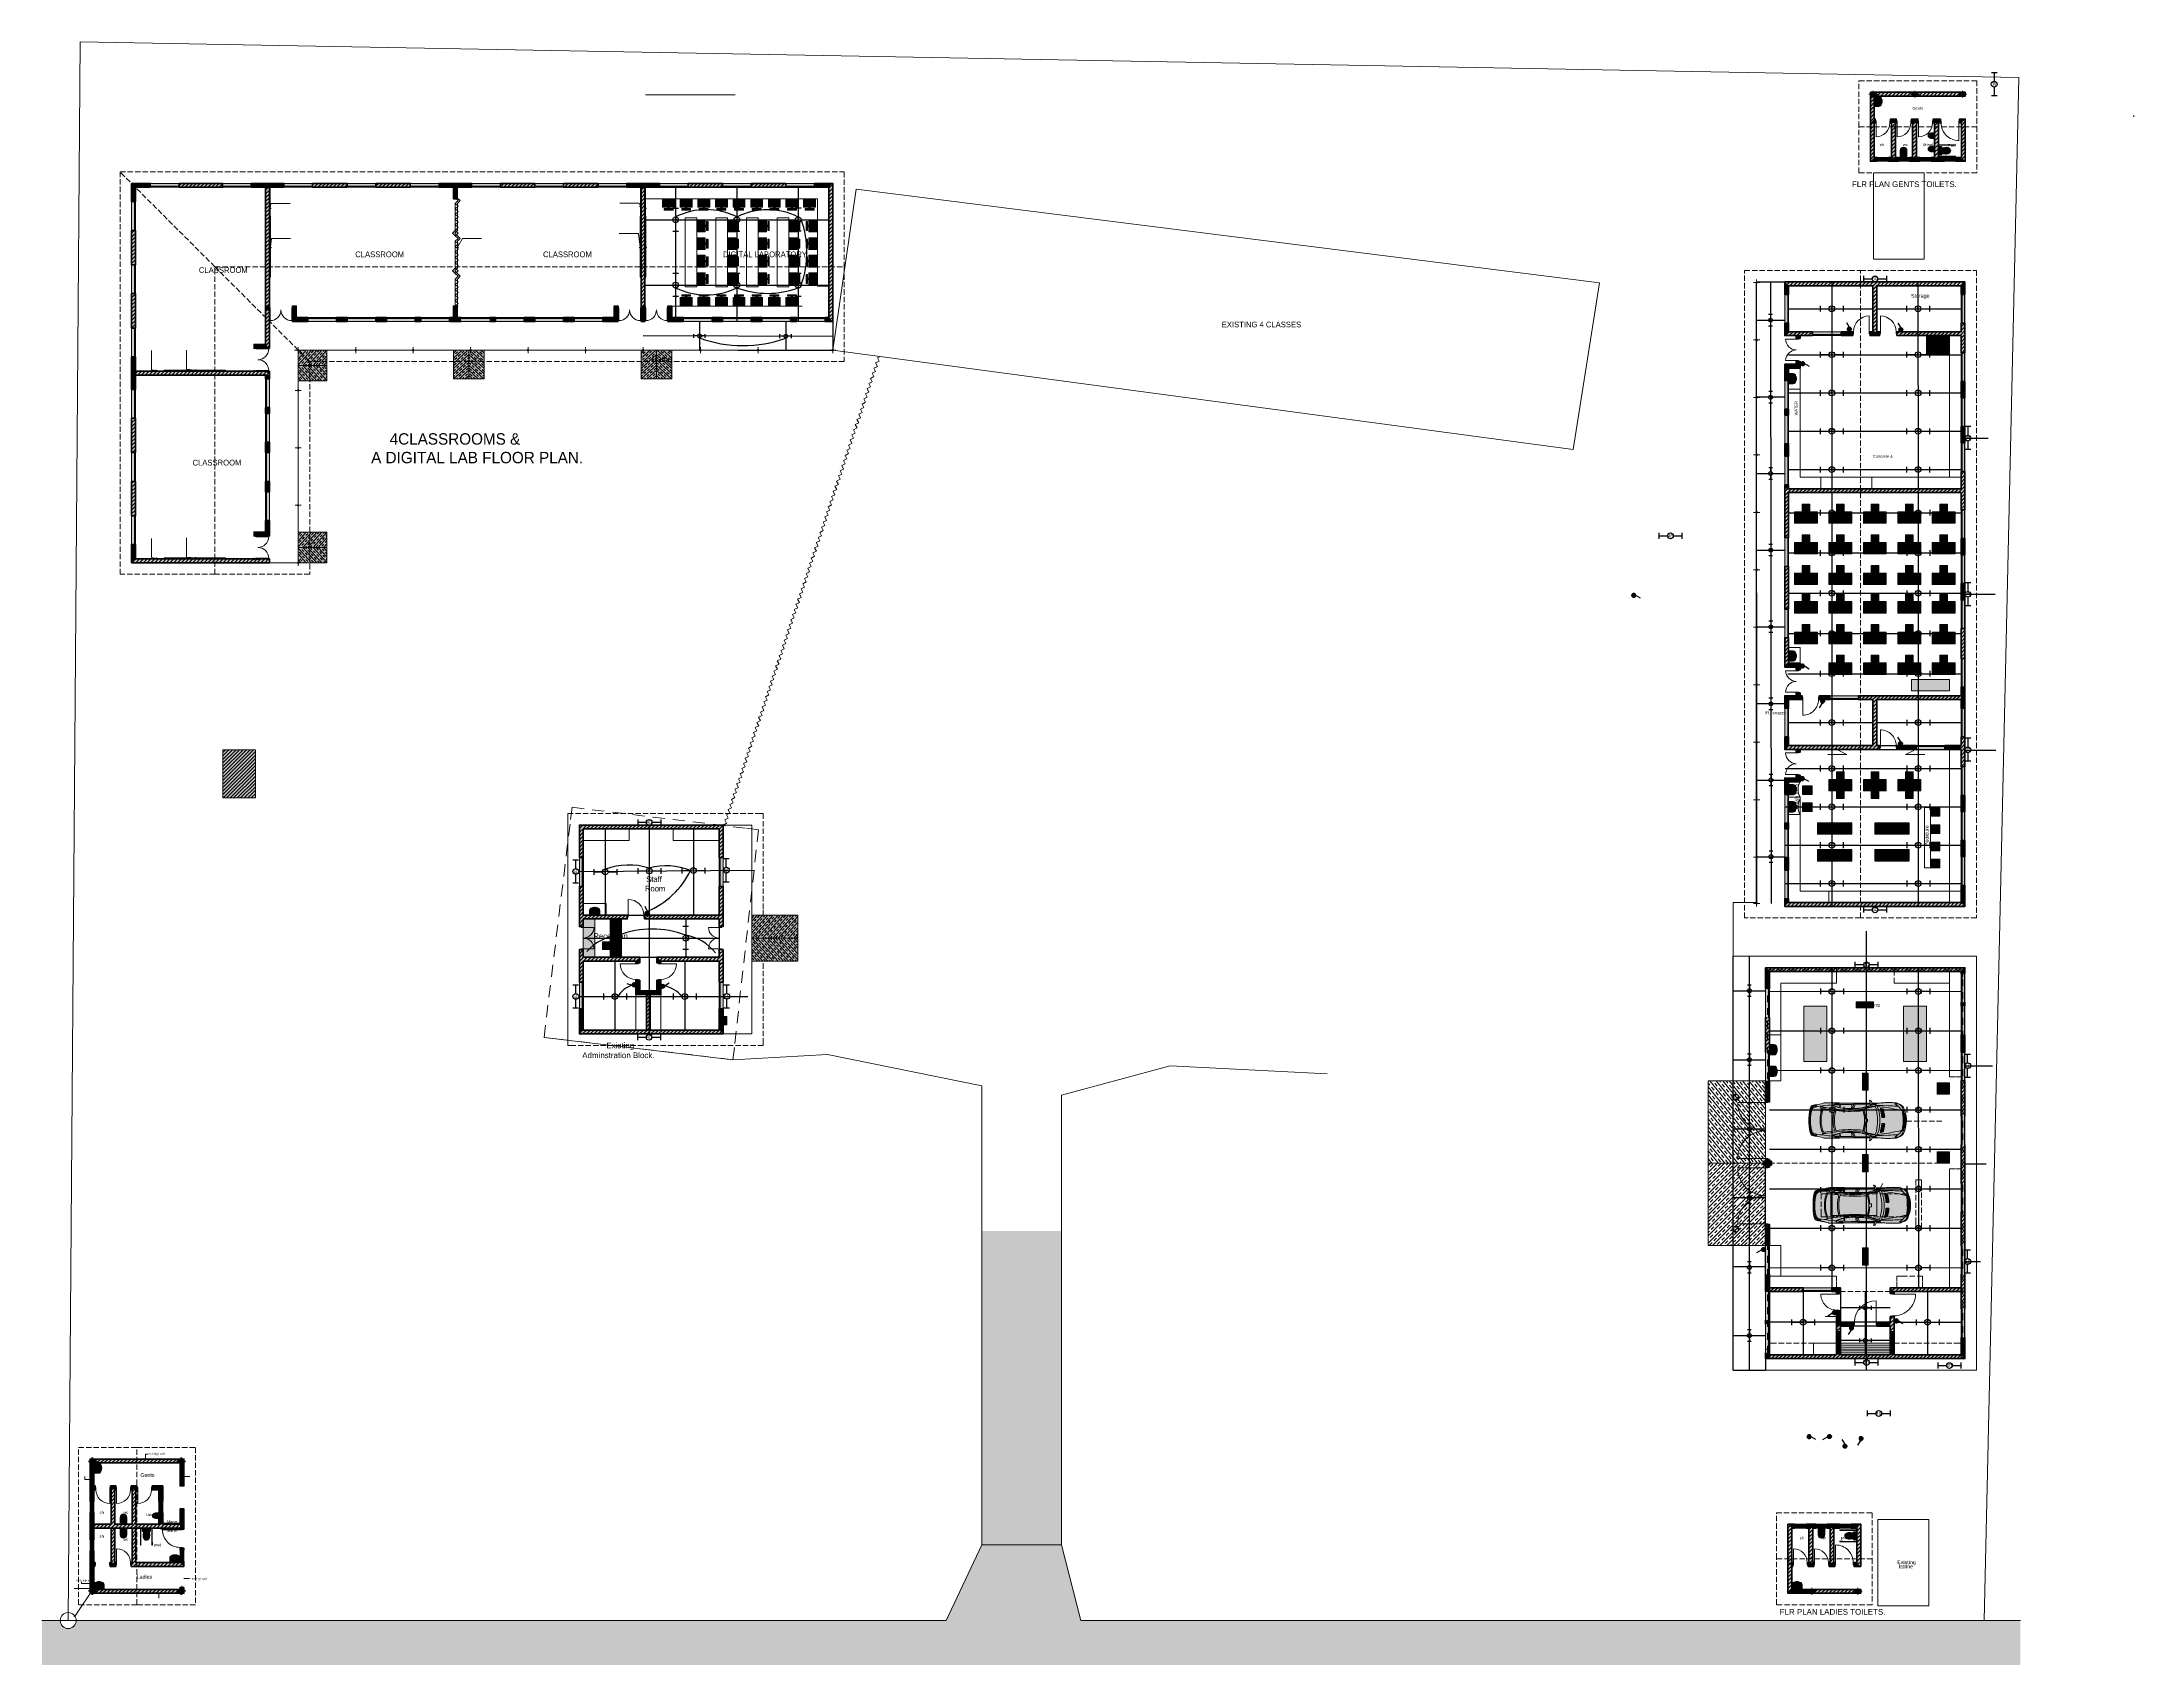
# Model space of a CAD drawing. Header units: millimetres. Extents: x 140718 to 249917, y 39137 to 308394.
# Drawn here: x 140718 to 249917, y 39137 to 123857 of the extents above; entities that cross this region are included whole.
import ezdxf

# ---------------------------------------------------------------- set-up
doc = ezdxf.new("R2010")
doc.units = ezdxf.units.MM
doc.layers.get('0').update_dxf_attribs({"color": 1})
for name, color, linetype in [('lights', 1, 'Continuous'), ('PDF_2D Drafting - General', 7, 'Continuous'), ('PLACEMENT', 40, 'Continuous')]:
    doc.layers.add(name, color=color, linetype=linetype)
for name, color, linetype, true_color in [('PDF_Annotation - Label', 7, 'Continuous', 0x80c2ff), ('PDF_Geometry', 7, 'Continuous', 0xff6600), ('PDF_Interior$-$Furniture$', 7, 'Continuous', 0x6a6a6a), ('PDF_Shell - Roof', 7, 'Continuous', 0xbf8080), ('PDF_Solid Fills', 7, 'Continuous', 0xffffff), ('PDF_Structural - Bearing', 7, 'Continuous', 0xffffff)]:
    doc.layers.add(name, color=color, linetype=linetype, true_color=true_color)
doc.styles.add('PDF Agency FB', font='AGENCYR.TTF')
doc.styles.add('PDF Agency FB Bold', font='AGENCYB.TTF')
doc.styles.add('PDF Arial-BoldMT', font='arial.ttf')
doc.styles.add('PDF ArialMT', font='arial.ttf')
doc.styles.get("Standard").update_dxf_attribs({"font": 'arial.ttf'})

# ---------------------------------------------------------------- blocks, each defined once
blk = doc.blocks.new('4feet')
at = {"layer": 'lights'}
for p, q in [((-599, 151), (-599, -149)), ((-599, 1), (-149, 1)), ((151, 1), (601, 1)), ((601, 151), (601, -149))]:
    blk.add_line(p, q, dxfattribs=at)
blk.add_circle((1, 1), 150, dxfattribs=at)
at = {"layer": 'lights', "insert": (-118, 81), "char_height": 150, "attachment_point": 1}
blk.add_mtext_dynamic_manual_height_columns('4F', width=300, gutter_width=12.5, heights=[0], dxfattribs=at)
blk = doc.blocks.new('2feet')
at = {"layer": 'lights'}
for p, q in [((-295, 102), (-295, -98)), ((-295, 2), (-100, 2)), ((100, 2), (305, 2)), ((305, 102), (305, -98))]:
    blk.add_line(p, q, dxfattribs=at)
blk.add_circle((0, 2), 100, dxfattribs=at)
at = {"layer": 'lights', "insert": (-76, 63), "char_height": 100, "attachment_point": 1}
blk.add_mtext_dynamic_manual_height_columns('2F', width=100, gutter_width=12.5, heights=[0], dxfattribs=at)
blk = doc.blocks.new('4security')
at = {"layer": 'lights'}
for p, q in [((-601, 157), (-601, -143)), ((-601, 7), (-150, 7)), ((150, 7), (600, 7)), ((600, 157), (600, -143))]:
    blk.add_line(p, q, dxfattribs=at)
blk.add_circle((0, 0), 150, dxfattribs=at)
at = {"layer": 'lights', "insert": (-131, 87), "char_height": 150, "attachment_point": 1}
blk.add_mtext_dynamic_manual_height_columns('4D', width=150, gutter_width=12.5, heights=[0], dxfattribs=at)
blk = doc.blocks.new('4sec')
at = {"layer": 'lights'}
blk.add_blockref('4security', (8, -3), dxfattribs=at)
blk = doc.blocks.new('1G1W')
h = blk.add_hatch()
h.set_pattern_fill('ANGLE', color=256)
h.set_pattern_definition([(0, (-2135.7975, -2014.7485), (0, 6.985), [5.08, -1.905]), (90, (-2135.7975, -2014.7485), (-6.985, 4e-16), [5.08, -1.905])])
h.paths.add_polyline_path([(100, 0, 1), (-100, 0, 1)])
blk.add_line((-154, 344), (-4, 100))
blk.add_circle((0, 0), 100)

msp = doc.modelspace()

# ---------------------------------------------------------------- hatches: boundary and pattern name
at = {"layer": 'PDF_2D Drafting - General', "true_color": 0xaaaaaa, "transparency": 33554559}
for points in [[(193940, 61744), (193940, 61795), (189781, 61795), (189781, 61744)], [(193940, 61692), (193940, 61744), (189781, 61744), (189781, 61692)], [(193940, 61641), (193940, 61692), (189781, 61692), (189781, 61641)], [(193940, 61590), (193940, 61641), (189781, 61641), (189781, 61590)], [(193940, 61538), (193940, 61590), (189781, 61590), (189781, 61538)], [(193940, 61487), (193940, 61538), (189781, 61538), (189781, 61487)], [(193940, 61436), (193940, 61487), (189781, 61487), (189781, 61436)], [(193940, 61384), (193940, 61436), (189781, 61436), (189781, 61384)], [(193940, 61333), (193940, 61384), (189781, 61384), (189781, 61333)], [(193940, 61282), (193940, 61333), (189781, 61333), (189781, 61282)], [(193940, 61231), (193940, 61282), (189781, 61282), (189781, 61231)], [(193940, 61179), (193940, 61231), (189781, 61231), (189781, 61179)], [(193940, 61128), (193940, 61179), (189781, 61179), (189781, 61128)], [(193940, 61077), (193940, 61128), (189781, 61128), (189781, 61077)], [(193940, 61026), (193940, 61077), (189781, 61077), (189781, 61026)], [(193940, 60974), (193940, 61026), (189781, 61026), (189781, 60974)], [(193940, 60923), (193940, 60974), (189781, 60974), (189781, 60923)], [(193940, 60872), (193940, 60923), (189781, 60923), (189781, 60872)], [(193940, 60820), (193940, 60872), (189781, 60872), (189781, 60820)], [(193940, 60769), (193940, 60820), (189781, 60820), (189781, 60769)], [(193940, 60718), (193940, 60769), (189781, 60769), (189781, 60718)], [(193940, 60666), (193940, 60718), (189781, 60718), (189781, 60666)], [(193940, 60615), (193940, 60666), (189781, 60666), (189781, 60615)], [(193940, 60564), (193940, 60615), (189781, 60615), (189781, 60564)], [(193940, 60512), (193940, 60564), (189781, 60564), (189781, 60512)], [(193940, 60461), (193940, 60512), (189781, 60512), (189781, 60461)], [(193940, 60410), (193940, 60461), (189781, 60461), (189781, 60410)], [(193940, 60359), (193940, 60410), (189781, 60410), (189781, 60359)], [(193940, 60307), (193940, 60359), (189781, 60359), (189781, 60307)], [(193940, 60256), (193940, 60307), (189781, 60307), (189781, 60256)], [(193940, 60205), (193940, 60256), (189781, 60256), (189781, 60205)], [(193940, 60153), (193940, 60205), (189781, 60205), (189781, 60153)], [(193940, 60102), (193940, 60153), (189781, 60153), (189781, 60102)], [(193940, 60051), (193940, 60102), (189781, 60102), (189781, 60051)], [(193940, 60000), (193940, 60051), (189781, 60051), (189781, 60000)], [(193940, 59948), (193940, 60000), (189781, 60000), (189781, 59948)], [(193940, 59897), (193940, 59948), (189781, 59948), (189781, 59897)], [(193940, 59846), (193940, 59897), (189781, 59897), (189781, 59846)], [(193940, 59794), (193940, 59846), (189781, 59846), (189781, 59794)], [(193940, 59743), (193940, 59794), (189781, 59794), (189781, 59743)], [(193940, 59692), (193940, 59743), (189781, 59743), (189781, 59692)], [(193940, 59641), (193940, 59692), (189781, 59692), (189781, 59641)], [(193940, 59589), (193940, 59641), (189781, 59641), (189781, 59589)], [(193940, 59538), (193940, 59589), (189781, 59589), (189781, 59538)], [(193940, 59487), (193940, 59538), (189781, 59538), (189781, 59487)], [(193940, 59435), (193940, 59487), (189781, 59487), (189781, 59435)], [(193940, 59384), (193940, 59435), (189781, 59435), (189781, 59384)], [(193940, 59333), (193940, 59384), (189781, 59384), (189781, 59333)], [(193940, 59281), (193940, 59333), (189781, 59333), (189781, 59281)], [(193940, 59230), (193940, 59281), (189781, 59281), (189781, 59230)], [(193940, 59179), (193940, 59230), (189781, 59230), (189781, 59179)], [(193940, 59128), (193940, 59179), (189781, 59179), (189781, 59128)], [(193940, 59076), (193940, 59128), (189781, 59128), (189781, 59076)], [(193940, 59025), (193940, 59076), (189781, 59076), (189781, 59025)], [(193940, 58974), (193940, 59025), (189781, 59025), (189781, 58974)], [(193940, 58922), (193940, 58974), (189781, 58974), (189781, 58922)], [(193940, 58871), (193940, 58922), (189781, 58922), (189781, 58871)], [(193940, 58820), (193940, 58871), (189781, 58871), (189781, 58820)], [(193940, 58769), (193940, 58820), (189781, 58820), (189781, 58769)], [(193940, 58717), (193940, 58769), (189781, 58769), (189781, 58717)], [(193940, 58666), (193940, 58717), (189781, 58717), (189781, 58666)], [(193940, 58615), (193940, 58666), (189781, 58666), (189781, 58615)], [(193940, 58563), (193940, 58615), (189781, 58615), (189781, 58563)], [(193940, 58512), (193940, 58563), (189781, 58563), (189781, 58512)], [(193940, 58461), (193940, 58512), (189781, 58512), (189781, 58461)], [(193940, 58409), (193940, 58461), (189781, 58461), (189781, 58409)], [(193940, 58358), (193940, 58409), (189781, 58409), (189781, 58358)], [(193940, 58307), (193940, 58358), (189781, 58358), (189781, 58307)], [(193940, 58256), (193940, 58307), (189781, 58307), (189781, 58256)], [(193940, 58204), (193940, 58256), (189781, 58256), (189781, 58204)], [(193940, 58153), (193940, 58204), (189781, 58204), (189781, 58153)], [(193940, 58102), (193940, 58153), (189781, 58153), (189781, 58102)], [(193940, 58050), (193940, 58102), (189781, 58102), (189781, 58050)], [(193940, 57999), (193940, 58050), (189781, 58050), (189781, 57999)], [(193940, 57948), (193940, 57999), (189781, 57999), (189781, 57948)], [(193940, 57897), (193940, 57948), (189781, 57948), (189781, 57897)], [(193940, 57845), (193940, 57897), (189781, 57897), (189781, 57845)], [(193940, 57794), (193940, 57845), (189781, 57845), (189781, 57794)], [(193940, 57743), (193940, 57794), (189781, 57794), (189781, 57743)], [(193940, 57691), (193940, 57743), (189781, 57743), (189781, 57691)], [(193940, 57640), (193940, 57691), (189781, 57691), (189781, 57640)], [(193940, 57589), (193940, 57640), (189781, 57640), (189781, 57589)], [(193940, 57537), (193940, 57589), (189781, 57589), (189781, 57537)], [(193940, 57486), (193940, 57537), (189781, 57537), (189781, 57486)], [(193940, 57435), (193940, 57486), (189781, 57486), (189781, 57435)], [(193940, 57384), (193940, 57435), (189781, 57435), (189781, 57384)], [(193940, 57332), (193940, 57384), (189781, 57384), (189781, 57332)], [(193940, 57281), (193940, 57332), (189781, 57332), (189781, 57281)], [(193940, 57230), (193940, 57281), (189781, 57281), (189781, 57230)], [(193940, 57179), (193940, 57230), (189781, 57230), (189781, 57179)], [(193940, 57127), (193940, 57179), (189781, 57179), (189781, 57127)], [(193940, 57076), (193940, 57127), (189781, 57127), (189781, 57076)], [(193940, 57025), (193940, 57076), (189781, 57076), (189781, 57025)], [(193940, 56973), (193940, 57025), (189781, 57025), (189781, 56973)], [(193940, 56922), (193940, 56973), (189781, 56973), (189781, 56922)], [(193940, 56871), (193940, 56922), (189781, 56922), (189781, 56871)], [(193940, 56819), (193940, 56871), (189781, 56871), (189781, 56819)], [(193940, 56768), (193940, 56819), (189781, 56819), (189781, 56768)], [(193940, 56717), (193940, 56768), (189781, 56768), (189781, 56717)], [(193940, 56665), (193940, 56717), (189781, 56717), (189781, 56665)], [(193940, 56614), (193940, 56665), (189781, 56665), (189781, 56614)], [(193940, 56563), (193940, 56614), (189781, 56614), (189781, 56563)], [(193940, 56512), (193940, 56563), (189781, 56563), (189781, 56512)], [(193940, 56460), (193940, 56512), (189781, 56512), (189781, 56460)], [(193940, 56409), (193940, 56460), (189781, 56460), (189781, 56409)], [(193940, 56358), (193940, 56409), (189781, 56409), (189781, 56358)], [(193940, 56306), (193940, 56358), (189781, 56358), (189781, 56306)], [(193940, 56255), (193940, 56306), (189781, 56306), (189781, 56255)], [(193940, 56204), (193940, 56255), (189781, 56255), (189781, 56204)], [(193940, 56153), (193940, 56204), (189781, 56204), (189781, 56153)], [(193940, 56101), (193940, 56153), (189781, 56153), (189781, 56101)], [(193940, 56050), (193940, 56101), (189781, 56101), (189781, 56050)], [(193940, 55999), (193940, 56050), (189781, 56050), (189781, 55999)], [(193940, 55947), (193940, 55999), (189781, 55999), (189781, 55947)], [(193940, 55896), (193940, 55947), (189781, 55947), (189781, 55896)], [(193940, 55845), (193940, 55896), (189781, 55896), (189781, 55845)], [(193940, 55793), (193940, 55845), (189781, 55845), (189781, 55793)], [(193940, 55742), (193940, 55793), (189781, 55793), (189781, 55742)], [(193940, 55691), (193940, 55742), (189781, 55742), (189781, 55691)], [(193940, 55640), (193940, 55691), (189781, 55691), (189781, 55640)], [(193940, 55588), (193940, 55640), (189781, 55640), (189781, 55588)], [(193940, 55537), (193940, 55588), (189781, 55588), (189781, 55537)], [(193940, 55486), (193940, 55537), (189781, 55537), (189781, 55486)], [(193940, 55434), (193940, 55486), (189781, 55486), (189781, 55434)], [(193940, 55383), (193940, 55434), (189781, 55434), (189781, 55383)], [(193940, 55332), (193940, 55383), (189781, 55383), (189781, 55332)], [(193940, 55281), (193940, 55332), (189781, 55332), (189781, 55281)], [(193940, 55229), (193940, 55281), (189781, 55281), (189781, 55229)], [(193940, 55178), (193940, 55229), (189781, 55229), (189781, 55178)], [(193940, 55127), (193940, 55178), (189781, 55178), (189781, 55127)], [(193940, 55075), (193940, 55127), (189781, 55127), (189781, 55075)], [(193940, 55024), (193940, 55075), (189781, 55075), (189781, 55024)], [(193940, 54973), (193940, 55024), (189781, 55024), (189781, 54973)], [(193940, 54921), (193940, 54973), (189781, 54973), (189781, 54921)], [(193940, 54870), (193940, 54921), (189781, 54921), (189781, 54870)], [(193940, 54819), (193940, 54870), (189781, 54870), (189781, 54819)], [(193940, 54768), (193940, 54819), (189781, 54819), (189781, 54768)], [(193940, 54716), (193940, 54768), (189781, 54768), (189781, 54716)], [(193940, 54665), (193940, 54716), (189781, 54716), (189781, 54665)], [(193940, 54614), (193940, 54665), (189781, 54665), (189781, 54614)], [(193940, 54562), (193940, 54614), (189781, 54614), (189781, 54562)], [(193940, 54511), (193940, 54562), (189781, 54562), (189781, 54511)], [(193940, 54460), (193940, 54511), (189781, 54511), (189781, 54460)], [(193940, 54409), (193940, 54460), (189781, 54460), (189781, 54409)], [(193940, 54357), (193940, 54409), (189781, 54409), (189781, 54357)], [(193940, 54306), (193940, 54357), (189781, 54357), (189781, 54306)], [(193940, 54255), (193940, 54306), (189781, 54306), (189781, 54255)], [(193940, 54203), (193940, 54255), (189781, 54255), (189781, 54203)], [(193940, 54152), (193940, 54203), (189781, 54203), (189781, 54152)], [(193940, 54101), (193940, 54152), (189781, 54152), (189781, 54101)], [(193940, 54049), (193940, 54101), (189781, 54101), (189781, 54049)], [(193940, 53998), (193940, 54049), (189781, 54049), (189781, 53998)], [(193940, 53947), (193940, 53998), (189781, 53998), (189781, 53947)], [(193940, 53896), (193940, 53947), (189781, 53947), (189781, 53896)], [(193940, 53844), (193940, 53896), (189781, 53896), (189781, 53844)], [(193940, 53793), (193940, 53844), (189781, 53844), (189781, 53793)], [(193940, 53742), (193940, 53793), (189781, 53793), (189781, 53742)], [(193940, 53690), (193940, 53742), (189781, 53742), (189781, 53690)], [(193940, 53639), (193940, 53690), (189781, 53690), (189781, 53639)], [(193940, 53588), (193940, 53639), (189781, 53639), (189781, 53588)], [(193940, 53537), (193940, 53588), (189781, 53588), (189781, 53537)], [(193940, 53485), (193940, 53537), (189781, 53537), (189781, 53485)], [(193940, 53434), (193940, 53485), (189781, 53485), (189781, 53434)], [(193940, 53383), (193940, 53434), (189781, 53434), (189781, 53383)], [(193940, 53331), (193940, 53383), (189781, 53383), (189781, 53331)], [(193940, 53280), (193940, 53331), (189781, 53331), (189781, 53280)], [(193940, 53229), (193940, 53280), (189781, 53280), (189781, 53229)], [(193940, 53178), (193940, 53229), (189781, 53229), (189781, 53178)], [(193940, 53126), (193940, 53178), (189781, 53178), (189781, 53126)], [(193940, 53075), (193940, 53126), (189781, 53126), (189781, 53075)], [(193940, 53024), (193940, 53075), (189781, 53075), (189781, 53024)], [(193940, 52972), (193940, 53024), (189781, 53024), (189781, 52972)], [(193940, 52921), (193940, 52972), (189781, 52972), (189781, 52921)], [(193940, 52870), (193940, 52921), (189781, 52921), (189781, 52870)], [(193940, 52818), (193940, 52870), (189781, 52870), (189781, 52818)], [(193940, 52767), (193940, 52818), (189781, 52818), (189781, 52767)], [(193940, 52716), (193940, 52767), (189781, 52767), (189781, 52716)], [(193940, 52665), (193940, 52716), (189781, 52716), (189781, 52665)], [(193940, 52613), (193940, 52665), (189781, 52665), (189781, 52613)], [(193940, 52562), (193940, 52613), (189781, 52613), (189781, 52562)], [(193940, 52511), (193940, 52562), (189781, 52562), (189781, 52511)], [(193940, 52459), (193940, 52511), (189781, 52511), (189781, 52459)], [(193940, 52408), (193940, 52459), (189781, 52459), (189781, 52408)], [(193940, 52357), (193940, 52408), (189781, 52408), (189781, 52357)], [(193940, 52306), (193940, 52357), (189781, 52357), (189781, 52306)], [(193940, 52254), (193940, 52306), (189781, 52306), (189781, 52254)], [(193940, 52203), (193940, 52254), (189781, 52254), (189781, 52203)], [(193940, 52152), (193940, 52203), (189781, 52203), (189781, 52152)], [(193940, 52100), (193940, 52152), (189781, 52152), (189781, 52100)], [(193940, 52049), (193940, 52100), (189781, 52100), (189781, 52049)], [(193940, 51998), (193940, 52049), (189781, 52049), (189781, 51998)], [(193940, 51946), (193940, 51998), (189781, 51998), (189781, 51946)], [(193940, 51895), (193940, 51946), (189781, 51946), (189781, 51895)], [(193940, 51844), (193940, 51895), (189781, 51895), (189781, 51844)], [(193940, 51793), (193940, 51844), (189781, 51844), (189781, 51793)], [(193940, 51741), (193940, 51793), (189781, 51793), (189781, 51741)], [(193940, 51690), (193940, 51741), (189781, 51741), (189781, 51690)], [(193940, 51639), (193940, 51690), (189781, 51690), (189781, 51639)], [(193940, 51587), (193940, 51639), (189781, 51639), (189781, 51587)], [(193940, 51536), (193940, 51587), (189781, 51587), (189781, 51536)], [(193940, 51485), (193940, 51536), (189781, 51536), (189781, 51485)], [(193940, 51434), (193940, 51485), (189781, 51485), (189781, 51434)], [(193940, 51382), (193940, 51434), (189781, 51434), (189781, 51382)], [(193940, 51331), (193940, 51382), (189781, 51382), (189781, 51331)], [(193940, 51280), (193940, 51331), (189781, 51331), (189781, 51280)], [(193940, 51228), (193940, 51280), (189781, 51280), (189781, 51228)], [(193940, 51177), (193940, 51228), (189781, 51228), (189781, 51177)], [(193940, 51126), (193940, 51177), (189781, 51177), (189781, 51126)], [(193940, 51074), (193940, 51126), (189781, 51126), (189781, 51074)], [(193940, 51023), (193940, 51074), (189781, 51074), (189781, 51023)], [(193940, 50972), (193940, 51023), (189781, 51023), (189781, 50972)], [(193940, 50921), (193940, 50972), (189781, 50972), (189781, 50921)], [(193940, 50869), (193940, 50921), (189781, 50921), (189781, 50869)], [(193940, 50818), (193940, 50869), (189781, 50869), (189781, 50818)], [(193940, 50767), (193940, 50818), (189781, 50818), (189781, 50767)], [(193940, 50715), (193940, 50767), (189781, 50767), (189781, 50715)], [(193940, 50664), (193940, 50715), (189781, 50715), (189781, 50664)], [(193940, 50613), (193940, 50664), (189781, 50664), (189781, 50613)], [(193940, 50562), (193940, 50613), (189781, 50613), (189781, 50562)], [(193940, 50510), (193940, 50562), (189781, 50562), (189781, 50510)], [(193940, 50459), (193940, 50510), (189781, 50510), (189781, 50459)], [(193940, 50408), (193940, 50459), (189781, 50459), (189781, 50408)], [(193940, 50356), (193940, 50408), (189781, 50408), (189781, 50356)], [(193940, 50305), (193940, 50356), (189781, 50356), (189781, 50305)], [(193940, 50254), (193940, 50305), (189781, 50305), (189781, 50254)], [(193940, 50202), (193940, 50254), (189781, 50254), (189781, 50202)], [(193940, 50151), (193940, 50202), (189781, 50202), (189781, 50151)], [(193940, 50100), (193940, 50151), (189781, 50151), (189781, 50100)], [(193940, 50049), (193940, 50100), (189781, 50100), (189781, 50049)], [(193940, 49997), (193940, 50049), (189781, 50049), (189781, 49997)], [(193940, 49946), (193940, 49997), (189781, 49997), (189781, 49946)], [(193940, 49895), (193940, 49946), (189781, 49946), (189781, 49895)], [(193940, 49843), (193940, 49895), (189781, 49895), (189781, 49843)], [(193940, 49792), (193940, 49843), (189781, 49843), (189781, 49792)], [(193940, 49741), (193940, 49792), (189781, 49792), (189781, 49741)], [(193940, 49690), (193940, 49741), (189781, 49741), (189781, 49690)], [(193940, 49638), (193940, 49690), (189781, 49690), (189781, 49638)], [(193940, 49587), (193940, 49638), (189781, 49638), (189781, 49587)], [(193940, 49536), (193940, 49587), (189781, 49587), (189781, 49536)], [(193940, 49484), (193940, 49536), (189781, 49536), (189781, 49484)], [(193940, 49433), (193940, 49484), (189781, 49484), (189781, 49433)], [(193940, 49382), (193940, 49433), (189781, 49433), (189781, 49382)], [(193940, 49330), (193940, 49382), (189781, 49382), (189781, 49330)], [(193940, 49279), (193940, 49330), (189781, 49330), (189781, 49279)], [(193940, 49228), (193940, 49279), (189781, 49279), (189781, 49228)], [(193940, 49177), (193940, 49228), (189781, 49228), (189781, 49177)], [(193940, 49125), (193940, 49177), (189781, 49177), (189781, 49125)], [(193940, 49074), (193940, 49125), (189781, 49125), (189781, 49074)], [(193940, 49023), (193940, 49074), (189781, 49074), (189781, 49023)], [(193940, 48971), (193940, 49023), (189781, 49023), (189781, 48971)], [(193940, 48920), (193940, 48971), (189781, 48971), (189781, 48920)], [(193940, 48869), (193940, 48920), (189781, 48920), (189781, 48869)], [(193940, 48818), (193940, 48869), (189781, 48869), (189781, 48818)], [(193940, 48766), (193940, 48818), (189781, 48818), (189781, 48766)], [(189781, 48766), (189781, 45424), (193940, 45424), (193940, 48766)]]:
    msp.add_hatch(color=253, dxfattribs=at).paths.add_polyline_path(points)
at = {"layer": 'PDF_2D Drafting - General', "transparency": 33554559}
msp.add_hatch(color=256, dxfattribs=at).paths.add_polyline_path([(140718, 39137), (140718, 41467), (141675, 41467), (141701, 41324), (141773, 41198), (141884, 41105), (142020, 41055), (142165, 41055), (142302, 41105), (142413, 41198), (142485, 41324), (142510, 41467), (187917, 41467), (189781, 45424), (193940, 45424), (194944, 41467), (243979, 41467), (243979, 39137)])
at = {"layer": 'PDF_Interior$-$Furniture$', "true_color": 0xffffff, "transparency": 33554559}
for points in [[(236583, 120485), (236591, 120485), (236599, 120485), (236615, 120487), (236630, 120491), (236645, 120497), (236659, 120505), (236673, 120514), (236685, 120524), (236696, 120536), (236708, 120554), (236719, 120572), (236728, 120591), (236736, 120611), (236744, 120634), (236749, 120652), (236754, 120673), (236758, 120694), (236761, 120715), (236763, 120736), (236764, 120755), (236763, 120774), (236761, 120795), (236758, 120816), (236754, 120837), (236749, 120858), (236743, 120879), (236736, 120899), (236728, 120918), (236719, 120938), (236708, 120956), (236696, 120974), (236685, 120986), (236673, 120996), (236659, 121005), (236645, 121013), (236630, 121018), (236615, 121022), (236599, 121025), (236583, 121025), (236354, 121025), (236354, 120485)], [(239504, 119113), (239361, 119113), (239350, 119113), (239339, 119113), (239328, 119111), (239317, 119109), (239306, 119107), (239295, 119104), (239285, 119100), (239274, 119096), (239264, 119091), (239254, 119086), (239244, 119080), (239234, 119074), (239225, 119068), (239216, 119061), (239208, 119054), (239200, 119046), (239192, 119038), (239184, 119029), (239178, 119019), (239173, 119008), (239169, 118998), (239166, 118986), (239164, 118975), (239164, 118963), (239504, 118963)], [(237883, 118355), (237874, 118355), (237866, 118354), (237857, 118353), (237849, 118352), (237840, 118350), (237832, 118348), (237824, 118345), (237816, 118342), (237808, 118338), (237800, 118335), (237793, 118330), (237786, 118326), (237779, 118321), (237772, 118316), (237765, 118310), (237759, 118304), (237753, 118298), (237748, 118292), (237742, 118285), (237737, 118278), (237733, 118271), (237729, 118263), (237725, 118256), (237721, 118248), (237718, 118240), (237715, 118232), (237713, 118224), (237711, 118215), (237710, 118207), (237709, 118198), (237708, 118190), (237708, 118181), (237708, 117825), (237883, 117825)], [(237883, 118355), (237883, 117825), (238058, 117825), (238058, 118181), (238058, 118190), (238057, 118198), (238056, 118207), (238054, 118215), (238053, 118224), (238050, 118232), (238048, 118240), (238045, 118248), (238041, 118256), (238037, 118263), (238033, 118271), (238028, 118278), (238023, 118285), (238018, 118292), (238013, 118298), (238007, 118304), (238000, 118310), (237994, 118316), (237987, 118321), (237980, 118326), (237973, 118330), (237965, 118335), (237958, 118338), (237950, 118342), (237942, 118345), (237934, 118348), (237925, 118350), (237917, 118352), (237909, 118353), (237900, 118354), (237892, 118355)], [(239504, 118813), (239504, 118963), (239164, 118963), (239164, 118952), (239166, 118940), (239169, 118929), (239173, 118918), (239178, 118908), (239184, 118898), (239192, 118889), (239200, 118880), (239208, 118873), (239216, 118866), (239225, 118859), (239234, 118852), (239244, 118846), (239254, 118841), (239264, 118836), (239274, 118831), (239285, 118827), (239295, 118823), (239306, 118820), (239317, 118817), (239328, 118815), (239339, 118814), (239350, 118813), (239361, 118813)], [(239504, 118416), (239361, 118416), (239350, 118416), (239339, 118416), (239328, 118414), (239317, 118412), (239306, 118410), (239295, 118407), (239285, 118403), (239274, 118399), (239264, 118394), (239254, 118389), (239244, 118383), (239234, 118377), (239225, 118371), (239216, 118364), (239208, 118357), (239200, 118350), (239192, 118341), (239184, 118332), (239178, 118322), (239173, 118312), (239169, 118301), (239166, 118289), (239164, 118278), (239164, 118266), (239504, 118266)], [(239504, 118116), (239504, 118266), (239164, 118266), (239164, 118255), (239166, 118243), (239169, 118232), (239173, 118221), (239178, 118211), (239184, 118201), (239192, 118192), (239200, 118183), (239208, 118176), (239216, 118169), (239225, 118162), (239234, 118156), (239244, 118149), (239254, 118144), (239264, 118139), (239274, 118134), (239285, 118130), (239295, 118126), (239306, 118123), (239317, 118120), (239328, 118119), (239339, 118117), (239350, 118117), (239361, 118116)], [(239704, 117991), (239719, 117984), (239734, 117978), (239750, 117972), (239766, 117968), (239782, 117965), (239799, 117962), (239816, 117961), (239832, 117960), (239844, 117961), (239855, 117965), (239865, 117971), (239873, 117979), (239879, 117989), (239883, 118000), (239885, 118012), (239884, 118023), (239877, 118061), (239872, 118100), (239869, 118139), (239868, 118178), (239869, 118217), (239872, 118255), (239877, 118294), (239884, 118332), (239885, 118344), (239883, 118355), (239879, 118366), (239873, 118376), (239865, 118384), (239855, 118390), (239844, 118394), (239832, 118395), (239816, 118395), (239799, 118393), (239782, 118391), (239766, 118387), (239750, 118383), (239734, 118378), (239719, 118371), (239704, 118364)], [(240157, 118008), (240207, 118021), (240254, 118040), (240291, 118065), (240320, 118098), (240337, 118137), (240344, 118178), (240337, 118219), (240320, 118257), (240291, 118290), (240254, 118316), (240207, 118335), (240157, 118347), (240106, 118353), (240054, 118351), (239704, 118319), (239704, 118037), (240054, 118004), (240106, 118003)], [(232112, 106550), (231884, 106550), (231884, 106010), (232112, 106010), (232128, 106011), (232144, 106013), (232160, 106017), (232175, 106023), (232189, 106030), (232202, 106039), (232215, 106050), (232225, 106062), (232238, 106079), (232249, 106098), (232257, 106117), (232266, 106137), (232272, 106156), (232279, 106177), (232284, 106198), (232288, 106219), (232291, 106241), (232293, 106262), (232294, 106280), (232293, 106299), (232291, 106320), (232288, 106342), (232284, 106363), (232279, 106383), (232274, 106401), (232266, 106424), (232257, 106444), (232249, 106463), (232238, 106482), (232225, 106499), (232215, 106511), (232202, 106522), (232189, 106531), (232175, 106538), (232160, 106544), (232144, 106548), (232128, 106550), (232120, 106551)], [(232112, 91537), (232120, 91537), (232128, 91538), (232144, 91540), (232160, 91544), (232175, 91549), (232189, 91557), (232202, 91566), (232215, 91577), (232225, 91588), (232238, 91606), (232249, 91624), (232257, 91644), (232266, 91664), (232274, 91686), (232279, 91704), (232284, 91725), (232288, 91746), (232291, 91767), (232293, 91788), (232294, 91807), (232293, 91826), (232291, 91847), (232288, 91868), (232284, 91889), (232279, 91910), (232272, 91932), (232266, 91951), (232257, 91971), (232249, 91990), (232238, 92009), (232225, 92026), (232215, 92038), (232202, 92048), (232189, 92057), (232175, 92065), (232160, 92071), (232144, 92075), (232128, 92077), (232112, 92077), (231884, 92077), (231884, 91537)], [(232112, 85103), (231884, 85103), (231884, 84563), (232112, 84563), (232128, 84563), (232144, 84565), (232160, 84569), (232175, 84575), (232189, 84582), (232202, 84591), (232215, 84602), (232225, 84614), (232238, 84631), (232249, 84650), (232257, 84669), (232266, 84689), (232272, 84708), (232279, 84730), (232284, 84750), (232288, 84771), (232291, 84793), (232293, 84814), (232294, 84833), (232293, 84852), (232291, 84873), (232288, 84894), (232284, 84915), (232279, 84936), (232274, 84954), (232266, 84976), (232257, 84996), (232249, 85016), (232238, 85034), (232225, 85051), (232215, 85063), (232202, 85074), (232189, 85083), (232175, 85091), (232160, 85096), (232144, 85100), (232128, 85102), (232120, 85103)], [(232112, 84203), (231884, 84203), (231884, 83663), (232112, 83663), (232128, 83663), (232144, 83665), (232160, 83669), (232175, 83675), (232189, 83683), (232202, 83692), (232215, 83702), (232225, 83714), (232238, 83731), (232249, 83750), (232257, 83769), (232266, 83789), (232272, 83808), (232279, 83830), (232284, 83851), (232288, 83872), (232291, 83893), (232293, 83914), (232294, 83933), (232293, 83952), (232291, 83973), (232288, 83994), (232284, 84015), (232279, 84036), (232274, 84054), (232266, 84077), (232257, 84096), (232249, 84116), (232238, 84134), (232225, 84152), (232215, 84163), (232202, 84174), (232189, 84183), (232175, 84191), (232160, 84196), (232144, 84200), (232128, 84202), (232120, 84203)], [(169302, 78512), (169302, 78283), (169842, 78283), (169842, 78512), (169842, 78528), (169840, 78544), (169836, 78560), (169830, 78575), (169822, 78589), (169813, 78602), (169803, 78614), (169791, 78625), (169773, 78637), (169755, 78648), (169735, 78657), (169716, 78665), (169696, 78672), (169675, 78678), (169654, 78683), (169633, 78688), (169612, 78690), (169591, 78693), (169572, 78694), (169553, 78693), (169532, 78691), (169511, 78688), (169490, 78683), (169469, 78678), (169451, 78673), (169428, 78665), (169409, 78657), (169389, 78648), (169371, 78637), (169353, 78625), (169341, 78614), (169331, 78602), (169322, 78589), (169314, 78575), (169308, 78560), (169304, 78544), (169302, 78528), (169302, 78520)], [(231113, 71523), (230884, 71523), (230884, 70983), (231113, 70983), (231129, 70983), (231145, 70986), (231160, 70989), (231175, 70995), (231190, 71003), (231203, 71012), (231215, 71022), (231226, 71034), (231238, 71052), (231249, 71070), (231258, 71090), (231266, 71109), (231273, 71129), (231279, 71150), (231284, 71171), (231288, 71192), (231291, 71213), (231294, 71234), (231294, 71253), (231294, 71272), (231291, 71293), (231288, 71314), (231284, 71335), (231279, 71356), (231274, 71374), (231266, 71397), (231258, 71417), (231249, 71436), (231238, 71454), (231226, 71472), (231215, 71484), (231203, 71494), (231190, 71503), (231175, 71511), (231160, 71517), (231145, 71521), (231129, 71523), (231121, 71523)], [(231113, 70407), (230884, 70407), (230884, 69867), (231113, 69867), (231129, 69867), (231145, 69869), (231160, 69873), (231175, 69879), (231190, 69887), (231203, 69896), (231215, 69906), (231226, 69918), (231238, 69936), (231249, 69954), (231258, 69974), (231266, 69993), (231273, 70013), (231279, 70034), (231284, 70055), (231288, 70076), (231291, 70097), (231294, 70118), (231294, 70137), (231294, 70156), (231291, 70177), (231288, 70198), (231284, 70219), (231279, 70240), (231274, 70258), (231266, 70281), (231258, 70300), (231249, 70320), (231238, 70338), (231226, 70356), (231215, 70368), (231203, 70378), (231190, 70387), (231175, 70395), (231160, 70401), (231145, 70405), (231129, 70407), (231121, 70407)], [(238032, 67579), (238023, 67697), (238002, 67842), (237986, 67924), (237974, 67974), (237960, 68027), (237927, 68119), (237908, 68176), (237877, 68240), (237841, 68291), (237808, 68329), (237759, 68366), (237734, 68381), (237698, 68400), (237628, 68432), (237557, 68460), (237541, 68466), (237511, 68476), (237488, 68482), (237443, 68487), (237352, 68492), (237282, 68494), (237198, 68495), (236945, 68495), (236875, 68493), (236818, 68492), (236766, 68489), (236747, 68488), (236691, 68478), (236601, 68472), (236454, 68472), (236237, 68470), (236221, 68517), (236202, 68552), (236161, 68598), (236121, 68616), (236099, 68614), (236136, 68470), (235685, 68474), (235312, 68476), (234727, 68469), (234633, 68469), (234574, 68471), (234558, 68471), (234516, 68481), (234488, 68487), (234471, 68489), (233812, 68489), (233764, 68485), (233744, 68481), (233721, 68477), (233645, 68458), (233509, 68417), (233499, 68414), (233394, 68398), (233247, 68375), (233182, 68359), (233130, 68345), (233103, 68333), (233083, 68322), (233065, 68307), (233045, 68284), (233021, 68242), (232984, 68123), (232949, 67879), (232937, 67665), (232936, 67563), (238032, 67563)], [(238032, 67547), (238032, 67563), (232936, 67563), (232937, 67461), (232949, 67247), (232984, 67003), (233021, 66884), (233045, 66841), (233065, 66819), (233083, 66804), (233103, 66793), (233130, 66781), (233182, 66766), (233247, 66751), (233394, 66727), (233499, 66712), (233509, 66709), (233645, 66667), (233721, 66649), (233744, 66645), (233764, 66641), (233812, 66637), (234471, 66637), (234488, 66639), (234516, 66645), (234558, 66654), (234574, 66655), (234633, 66657), (234727, 66657), (235312, 66650), (235685, 66652), (236136, 66656), (236099, 66512), (236121, 66510), (236161, 66528), (236202, 66574), (236221, 66609), (236237, 66656), (236454, 66654), (236601, 66654), (236691, 66648), (236747, 66638), (236766, 66637), (236818, 66634), (236875, 66633), (236945, 66631), (237198, 66631), (237282, 66632), (237352, 66634), (237443, 66639), (237488, 66644), (237511, 66649), (237541, 66659), (237557, 66666), (237628, 66694), (237698, 66726), (237734, 66745), (237759, 66760), (237808, 66797), (237841, 66835), (237877, 66886), (237908, 66950), (237927, 67007), (237960, 67099), (237974, 67152), (237986, 67201), (238002, 67284), (238023, 67429)], [(238253, 63151), (238245, 63269), (238223, 63414), (238207, 63497), (238195, 63546), (238181, 63599), (238148, 63691), (238129, 63748), (238098, 63812), (238062, 63863), (238029, 63901), (237980, 63938), (237956, 63953), (237919, 63972), (237849, 64004), (237778, 64032), (237762, 64039), (237732, 64049), (237709, 64054), (237664, 64059), (237573, 64064), (237503, 64066), (237420, 64067), (237166, 64067), (237096, 64065), (237039, 64064), (236987, 64061), (236968, 64060), (236912, 64050), (236822, 64044), (236675, 64044), (236458, 64042), (236442, 64089), (236423, 64124), (236382, 64170), (236342, 64188), (236321, 64186), (236358, 64042), (235906, 64046), (235533, 64048), (234948, 64041), (234854, 64041), (234795, 64043), (234779, 64044), (234738, 64053), (234710, 64059), (234692, 64061), (234033, 64061), (233985, 64057), (233966, 64053), (233942, 64049), (233866, 64031), (233730, 63989), (233720, 63986), (233615, 63971), (233468, 63947), (233403, 63932), (233351, 63917), (233324, 63905), (233304, 63894), (233286, 63879), (233266, 63857), (233242, 63814), (233205, 63695), (233170, 63451), (233159, 63237), (233157, 63135), (238253, 63135)], [(238253, 63119), (238253, 63135), (233157, 63135), (233159, 63033), (233170, 62819), (233205, 62575), (233242, 62456), (233266, 62414), (233286, 62391), (233304, 62376), (233324, 62365), (233351, 62353), (233403, 62339), (233468, 62323), (233615, 62300), (233720, 62284), (233730, 62281), (233866, 62239), (233942, 62221), (233966, 62217), (233985, 62213), (234033, 62209), (234692, 62209), (234710, 62211), (234738, 62217), (234779, 62227), (234795, 62227), (234854, 62229), (234948, 62229), (235533, 62222), (235906, 62224), (236358, 62228), (236321, 62084), (236342, 62082), (236382, 62100), (236423, 62146), (236442, 62181), (236458, 62228), (236675, 62226), (236822, 62226), (236912, 62220), (236968, 62210), (236987, 62209), (237039, 62206), (237096, 62205), (237166, 62203), (237420, 62203), (237503, 62204), (237573, 62206), (237664, 62211), (237709, 62216), (237732, 62222), (237762, 62232), (237778, 62238), (237849, 62266), (237919, 62298), (237956, 62317), (237980, 62332), (238029, 62369), (238062, 62407), (238098, 62458), (238129, 62522), (238148, 62579), (238181, 62671), (238195, 62724), (238207, 62774), (238223, 62856), (238245, 63001)], [(143659, 49151), (143667, 49151), (143675, 49152), (143691, 49154), (143707, 49158), (143722, 49164), (143736, 49171), (143749, 49180), (143761, 49191), (143772, 49203), (143785, 49220), (143795, 49239), (143804, 49258), (143813, 49278), (143820, 49301), (143826, 49318), (143831, 49339), (143835, 49360), (143838, 49381), (143840, 49403), (143841, 49421), (143840, 49440), (143838, 49461), (143835, 49483), (143831, 49504), (143826, 49524), (143819, 49546), (143813, 49565), (143804, 49585), (143795, 49604), (143785, 49623), (143772, 49640), (143761, 49652), (143749, 49663), (143736, 49672), (143722, 49679), (143707, 49685), (143691, 49689), (143675, 49691), (143659, 49691), (143431, 49691), (143431, 49151)], [(144981, 47022), (144973, 47021), (144964, 47021), (144956, 47020), (144947, 47018), (144939, 47017), (144931, 47014), (144922, 47012), (144914, 47009), (144907, 47005), (144899, 47001), (144891, 46997), (144884, 46992), (144877, 46987), (144870, 46982), (144864, 46977), (144858, 46971), (144852, 46965), (144846, 46958), (144841, 46951), (144836, 46944), (144831, 46937), (144827, 46930), (144823, 46922), (144820, 46914), (144817, 46907), (144814, 46898), (144812, 46890), (144810, 46882), (144808, 46873), (144807, 46865), (144807, 46857), (144806, 46848), (144806, 46492), (144981, 46492)], [(144981, 47022), (144981, 46492), (145156, 46492), (145156, 46848), (145156, 46857), (145155, 46865), (145154, 46873), (145153, 46882), (145151, 46890), (145149, 46898), (145146, 46907), (145143, 46914), (145140, 46922), (145136, 46930), (145131, 46937), (145127, 46944), (145122, 46951), (145117, 46958), (145111, 46965), (145105, 46971), (145099, 46977), (145092, 46982), (145086, 46987), (145079, 46992), (145071, 46997), (145064, 47001), (145056, 47005), (145048, 47009), (145040, 47012), (145032, 47014), (145024, 47017), (145016, 47018), (145007, 47020), (144999, 47021), (144990, 47021)], [(146830, 47083), (146688, 47083), (146677, 47083), (146666, 47082), (146655, 47081), (146644, 47079), (146633, 47076), (146622, 47074), (146611, 47070), (146601, 47066), (146591, 47061), (146580, 47056), (146570, 47050), (146561, 47044), (146551, 47038), (146543, 47031), (146534, 47024), (146526, 47016), (146518, 47008), (146511, 46998), (146505, 46989), (146500, 46978), (146496, 46967), (146493, 46956), (146491, 46945), (146491, 46933), (146830, 46933)], [(144981, 45762), (144981, 46292), (144806, 46292), (144806, 45936), (144807, 45927), (144807, 45919), (144808, 45910), (144810, 45902), (144812, 45893), (144814, 45885), (144817, 45877), (144820, 45869), (144823, 45861), (144827, 45854), (144831, 45846), (144836, 45839), (144841, 45832), (144846, 45825), (144852, 45819), (144858, 45813), (144864, 45807), (144870, 45801), (144877, 45796), (144884, 45791), (144891, 45787), (144899, 45782), (144907, 45779), (144914, 45775), (144922, 45772), (144931, 45769), (144939, 45767), (144947, 45765), (144956, 45764), (144964, 45763), (144973, 45762)], [(144981, 45762), (144990, 45762), (144999, 45763), (145007, 45764), (145016, 45765), (145024, 45767), (145032, 45769), (145040, 45772), (145048, 45775), (145056, 45779), (145064, 45782), (145071, 45787), (145079, 45791), (145086, 45796), (145092, 45801), (145099, 45807), (145105, 45813), (145111, 45819), (145117, 45825), (145122, 45832), (145127, 45839), (145131, 45846), (145136, 45854), (145140, 45861), (145143, 45869), (145146, 45877), (145149, 45885), (145151, 45893), (145153, 45902), (145154, 45910), (145155, 45919), (145156, 45927), (145156, 45936), (145156, 46292), (144981, 46292)], [(145988, 46292), (145980, 46277), (145974, 46261), (145969, 46246), (145965, 46229), (145961, 46213), (145959, 46197), (145957, 46180), (145957, 46163), (145958, 46152), (145962, 46141), (145968, 46131), (145976, 46123), (145986, 46116), (145997, 46112), (146008, 46111), (146020, 46112), (146058, 46119), (146097, 46124), (146135, 46126), (146174, 46127), (146213, 46126), (146252, 46124), (146290, 46119), (146329, 46112), (146340, 46111), (146352, 46112), (146363, 46116), (146372, 46123), (146381, 46131), (146387, 46141), (146390, 46152), (146392, 46163), (146391, 46180), (146390, 46197), (146387, 46213), (146384, 46229), (146380, 46246), (146374, 46261), (146368, 46277), (146361, 46292)], [(146005, 45838), (146017, 45789), (146036, 45742), (146062, 45705), (146095, 45676), (146133, 45658), (146174, 45652), (146215, 45658), (146254, 45676), (146287, 45705), (146312, 45742), (146331, 45789), (146344, 45838), (146349, 45890), (146348, 45941), (146315, 46292), (146033, 46292), (146001, 45941), (145999, 45890)], [(146830, 46783), (146830, 46933), (146491, 46933), (146491, 46921), (146493, 46910), (146496, 46899), (146500, 46888), (146505, 46878), (146511, 46868), (146518, 46858), (146526, 46850), (146534, 46842), (146543, 46835), (146551, 46829), (146561, 46822), (146570, 46816), (146580, 46810), (146591, 46805), (146601, 46801), (146611, 46796), (146622, 46793), (146633, 46790), (146644, 46787), (146655, 46785), (146666, 46784), (146677, 46783), (146688, 46783)], [(233597, 45762), (233597, 46292), (233422, 46292), (233422, 45936), (233422, 45927), (233423, 45919), (233424, 45910), (233425, 45902), (233427, 45893), (233429, 45885), (233432, 45877), (233435, 45869), (233439, 45861), (233443, 45854), (233447, 45846), (233451, 45839), (233456, 45832), (233462, 45825), (233467, 45819), (233473, 45813), (233479, 45807), (233486, 45801), (233493, 45796), (233500, 45791), (233507, 45787), (233514, 45782), (233522, 45779), (233530, 45775), (233538, 45772), (233546, 45769), (233554, 45767), (233563, 45765), (233571, 45764), (233580, 45763), (233588, 45762)], [(233597, 45762), (233606, 45762), (233614, 45763), (233623, 45764), (233631, 45765), (233639, 45767), (233648, 45769), (233656, 45772), (233664, 45775), (233672, 45779), (233679, 45782), (233687, 45787), (233694, 45791), (233701, 45796), (233708, 45801), (233714, 45807), (233721, 45813), (233727, 45819), (233732, 45825), (233738, 45832), (233742, 45839), (233747, 45846), (233751, 45854), (233755, 45861), (233759, 45869), (233762, 45877), (233764, 45885), (233767, 45893), (233769, 45902), (233770, 45910), (233771, 45919), (233772, 45927), (233772, 45936), (233772, 46292), (233597, 46292)], [(234993, 46055), (234943, 46043), (234896, 46024), (234859, 45998), (234830, 45965), (234812, 45927), (234806, 45886), (234812, 45845), (234830, 45807), (234859, 45774), (234896, 45748), (234943, 45729), (234993, 45716), (235044, 45711), (235096, 45712), (235446, 45745), (235446, 46027), (235096, 46059), (235044, 46061)], [(235446, 46073), (235431, 46080), (235415, 46086), (235400, 46091), (235384, 46096), (235367, 46099), (235351, 46101), (235334, 46103), (235318, 46103), (235306, 46102), (235295, 46098), (235285, 46092), (235277, 46084), (235271, 46074), (235267, 46063), (235265, 46052), (235266, 46040), (235273, 46002), (235278, 45964), (235281, 45925), (235282, 45886), (235281, 45847), (235278, 45808), (235273, 45770), (235266, 45731), (235265, 45720), (235267, 45708), (235271, 45697), (235277, 45688), (235285, 45680), (235295, 45674), (235306, 45670), (235318, 45668), (235334, 45669), (235351, 45670), (235367, 45673), (235384, 45676), (235400, 45681), (235415, 45686), (235431, 45692), (235446, 45699)], [(147390, 44720), (147390, 44492), (147930, 44492), (147930, 44720), (147930, 44737), (147928, 44752), (147924, 44768), (147918, 44783), (147911, 44797), (147902, 44811), (147891, 44823), (147879, 44833), (147862, 44846), (147843, 44857), (147824, 44866), (147804, 44874), (147785, 44880), (147763, 44887), (147743, 44892), (147722, 44896), (147700, 44899), (147679, 44901), (147660, 44902), (147641, 44901), (147620, 44899), (147599, 44896), (147578, 44892), (147557, 44887), (147540, 44882), (147517, 44874), (147497, 44866), (147478, 44857), (147459, 44846), (147442, 44833), (147430, 44823), (147419, 44811), (147410, 44797), (147403, 44783), (147397, 44768), (147393, 44752), (147391, 44737), (147390, 44729)], [(143431, 43321), (143431, 43092), (143971, 43092), (143971, 43321), (143971, 43337), (143968, 43353), (143964, 43368), (143959, 43383), (143951, 43397), (143942, 43411), (143931, 43423), (143920, 43434), (143902, 43446), (143884, 43457), (143864, 43466), (143844, 43474), (143825, 43481), (143804, 43487), (143783, 43492), (143762, 43496), (143741, 43499), (143720, 43501), (143701, 43502), (143682, 43501), (143661, 43499), (143640, 43496), (143619, 43492), (143598, 43487), (143580, 43482), (143557, 43474), (143537, 43466), (143518, 43457), (143499, 43446), (143482, 43434), (143470, 43423), (143460, 43411), (143450, 43397), (143443, 43383), (143437, 43368), (143433, 43353), (143431, 43337), (143431, 43329)], [(232046, 43321), (232046, 43092), (232586, 43092), (232586, 43321), (232586, 43337), (232584, 43353), (232580, 43368), (232574, 43383), (232567, 43397), (232558, 43411), (232547, 43423), (232535, 43434), (232518, 43446), (232499, 43457), (232480, 43466), (232460, 43474), (232441, 43481), (232419, 43487), (232399, 43492), (232378, 43496), (232356, 43499), (232335, 43501), (232316, 43502), (232298, 43501), (232276, 43499), (232255, 43496), (232234, 43492), (232213, 43487), (232196, 43482), (232173, 43474), (232153, 43466), (232134, 43457), (232115, 43446), (232098, 43434), (232086, 43423), (232075, 43411), (232066, 43397), (232059, 43383), (232053, 43368), (232049, 43353), (232047, 43337), (232046, 43329)]]:
    msp.add_hatch(color=7, dxfattribs=at).paths.add_polyline_path(points)
at = {"layer": 'PDF_Structural - Bearing', "transparency": 33554559}
for color, points in [(7, [(236154, 119625), (236354, 119825), (236404, 119825), (236404, 119740), (236404, 119625)]), (7, [(237204, 119825), (237504, 119825), (237504, 119740), (237504, 119625), (237204, 119625), (237204, 119740)]), (7, [(238304, 119740), (238304, 119825), (238629, 119825), (238629, 119740), (238629, 119625), (238304, 119625)]), (7, [(239429, 119740), (239429, 119825), (239804, 119825), (239804, 119740), (239804, 119625), (239429, 119625)]), (7, [(240804, 119825), (241104, 119825), (240904, 119625), (240804, 119625), (240804, 119740)]), (7, [(236154, 117625), (236354, 117825), (236504, 117825), (236504, 117775), (236504, 117625)]), (256, [(237104, 117825), (237104, 117775), (237104, 117625), (236504, 117625), (236504, 117775), (236504, 117825)]), (7, [(237104, 117775), (237104, 117825), (237604, 117825), (237604, 117775), (237604, 117625), (237104, 117625)]), (256, [(238204, 117825), (238204, 117775), (238204, 117625), (237604, 117625), (237604, 117775), (237604, 117825)]), (7, [(238204, 117625), (238204, 117775), (238204, 117825), (238729, 117825), (238729, 117775), (238729, 117625)]), (256, [(239329, 117825), (239329, 117775), (239329, 117625), (238729, 117625), (238729, 117775), (238729, 117825)]), (7, [(239329, 117625), (239329, 117775), (239329, 117825), (240004, 117825), (240004, 117775), (240004, 117625)]), (256, [(240604, 117825), (240604, 117775), (240604, 117625), (240004, 117625), (240004, 117775), (240004, 117825)]), (7, [(240604, 117775), (240604, 117825), (240904, 117825), (241104, 117625), (240604, 117625)]), (7, [(145399, 116467), (145599, 116467), (145599, 115518), (145549, 115518), (145399, 115518)]), (7, [(145627, 116467), (146376, 116467), (146376, 116317), (146376, 116267), (145627, 116267)]), (256, [(147876, 116267), (146376, 116267), (146376, 116317), (146376, 116467), (147876, 116467), (147876, 116317)]), (7, [(147876, 116467), (150148, 116467), (150148, 116317), (150148, 116267), (147876, 116267), (147876, 116317)]), (256, [(151648, 116267), (150148, 116267), (150148, 116317), (150148, 116467), (151648, 116467), (151648, 116317)]), (7, [(152398, 116467), (152398, 116267), (151648, 116267), (151648, 116317), (151648, 116467)]), (7, [(152398, 116467), (153348, 116467), (153348, 116317), (153348, 116267), (152398, 116267)]), (256, [(154848, 116267), (153348, 116267), (153348, 116317), (153348, 116467), (154848, 116467), (154848, 116317)]), (7, [(154848, 116267), (154848, 116317), (154848, 116467), (156647, 116467), (156647, 116317), (156647, 116267)]), (256, [(158147, 116267), (156647, 116267), (156647, 116317), (156647, 116467), (158147, 116467), (158147, 116317)]), (7, [(159947, 116467), (159947, 116317), (159947, 116267), (158147, 116267), (158147, 116317), (158147, 116467)]), (256, [(161447, 116267), (159947, 116267), (159947, 116317), (159947, 116467), (161447, 116467), (161447, 116317)]), (7, [(161447, 116317), (161447, 116467), (162397, 116467), (162397, 116267), (161447, 116267)]), (7, [(162197, 116467), (163147, 116467), (163147, 116317), (163147, 116267), (162197, 116267)]), (256, [(164647, 116267), (163147, 116267), (163147, 116317), (163147, 116467), (164647, 116467), (164647, 116317)]), (7, [(164647, 116267), (164647, 116317), (164647, 116467), (166446, 116467), (166446, 116317), (166446, 116267)]), (256, [(167946, 116267), (166446, 116267), (166446, 116317), (166446, 116467), (167946, 116467), (167946, 116317)]), (7, [(169746, 116467), (169746, 116317), (169746, 116267), (167946, 116267), (167946, 116317), (167946, 116467)]), (256, [(171246, 116267), (169746, 116267), (169746, 116317), (169746, 116467), (171246, 116467), (171246, 116317)]), (7, [(171246, 116317), (171246, 116467), (172196, 116467), (172196, 116267), (171246, 116267)]), (7, [(171996, 116467), (172946, 116467), (172946, 116317), (172946, 116267), (171996, 116267)]), (256, [(174446, 116267), (172946, 116267), (172946, 116317), (172946, 116467), (174446, 116467), (174446, 116317)]), (7, [(174446, 116267), (174446, 116317), (174446, 116467), (176245, 116467), (176245, 116317), (176245, 116267)]), (256, [(177745, 116267), (176245, 116267), (176245, 116317), (176245, 116467), (177745, 116467), (177745, 116317)]), (7, [(179545, 116467), (179545, 116317), (179545, 116267), (177745, 116267), (177745, 116317), (177745, 116467)]), (256, [(181045, 116267), (179545, 116267), (179545, 116317), (179545, 116467), (181045, 116467), (181045, 116317)]), (7, [(181045, 116317), (181045, 116467), (181995, 116467), (181795, 116267), (181045, 116267)]), (256, [(145599, 115518), (145599, 114018), (145549, 114018), (145399, 114018), (145399, 115518), (145549, 115518)]), (7, [(145399, 112218), (145399, 114018), (145549, 114018), (145599, 114018), (145599, 112218), (145549, 112218)]), (256, [(145599, 112218), (145599, 110718), (145549, 110718), (145399, 110718), (145399, 112218), (145549, 112218)]), (7, [(145399, 108918), (145399, 110718), (145549, 110718), (145599, 110718), (145599, 108918), (145549, 108918)]), (7, [(231884, 111130), (231884, 110680), (231834, 110680), (231684, 110680), (231684, 111330)]), (256, [(231884, 109180), (231834, 109180), (231684, 109180), (231684, 110680), (231834, 110680), (231884, 110680)]), (7, [(241083, 111330), (241083, 110680), (240933, 110680), (240883, 110680), (240883, 111130)]), (256, [(240883, 109180), (240883, 110680), (240933, 110680), (241083, 110680), (241083, 109180), (240933, 109180)]), (7, [(152398, 109868), (152398, 110068), (152598, 110068), (152598, 109983), (152598, 109868)]), (7, [(153798, 109268), (153998, 109468), (154597, 109468), (154597, 109418), (154597, 109268)]), (256, [(156097, 109468), (156097, 109418), (156097, 109268), (154597, 109268), (154597, 109418), (154597, 109468)]), (7, [(156097, 109268), (156097, 109418), (156097, 109468), (156647, 109468), (156647, 109418), (156647, 109268)]), (256, [(158147, 109468), (158147, 109418), (158147, 109268), (156647, 109268), (156647, 109418), (156647, 109468)]), (7, [(158147, 109468), (158697, 109468), (158697, 109418), (158697, 109268), (158147, 109268), (158147, 109418)]), (256, [(160197, 109468), (160197, 109418), (160197, 109268), (158697, 109268), (158697, 109418), (158697, 109468)]), (7, [(160197, 109268), (160197, 109418), (160197, 109468), (160497, 109468), (160497, 109418), (160497, 109268)]), (256, [(161997, 109468), (161997, 109418), (161997, 109268), (160497, 109268), (160497, 109418), (160497, 109468)]), (7, [(161997, 109418), (161997, 109468), (162397, 109468), (162397, 109268), (161997, 109268)]), (7, [(162597, 109468), (162597, 109418), (162597, 109268), (162397, 109268), (162397, 109468)]), (256, [(162597, 109468), (164097, 109468), (164097, 109418), (164097, 109268), (162597, 109268), (162597, 109418)]), (256, [(162597, 109468), (164097, 109468), (164097, 109418), (164097, 109268), (162597, 109268), (162597, 109418)]), (7, [(164397, 109468), (164397, 109418), (164397, 109268), (164097, 109268), (164097, 109418), (164097, 109468)]), (256, [(164397, 109468), (165896, 109468), (165896, 109418), (165896, 109268), (164397, 109268), (164397, 109418)]), (7, [(165896, 109418), (165896, 109468), (166446, 109468), (166446, 109418), (166446, 109268), (165896, 109268)]), (256, [(166446, 109468), (167946, 109468), (167946, 109418), (167946, 109268), (166446, 109268), (166446, 109418)]), (7, [(167946, 109468), (168496, 109468), (168496, 109418), (168496, 109268), (167946, 109268), (167946, 109418)]), (256, [(168496, 109468), (169996, 109468), (169996, 109418), (169996, 109268), (168496, 109268), (168496, 109418)]), (7, [(169996, 109418), (169996, 109468), (170596, 109468), (170796, 109268), (169996, 109268)]), (7, [(171996, 109868), (171996, 109983), (171996, 110068), (172196, 110068), (172196, 109868)]), (7, [(173396, 109268), (173596, 109468), (174195, 109468), (174195, 109418), (174195, 109268)]), (256, [(175695, 109468), (175695, 109418), (175695, 109268), (174195, 109268), (174195, 109418), (174195, 109468)]), (7, [(175695, 109268), (175695, 109418), (175695, 109468), (176245, 109468), (176245, 109418), (176245, 109268)]), (256, [(177745, 109468), (177745, 109418), (177745, 109268), (176245, 109268), (176245, 109418), (176245, 109468)]), (7, [(177745, 109468), (178295, 109468), (178295, 109418), (178295, 109268), (177745, 109268), (177745, 109418)]), (256, [(179795, 109468), (179795, 109418), (179795, 109268), (178295, 109268), (178295, 109418), (178295, 109468)]), (7, [(179795, 109268), (179795, 109418), (179795, 109468), (180095, 109468), (180095, 109418), (180095, 109268)]), (256, [(181595, 109468), (181595, 109418), (181595, 109268), (180095, 109268), (180095, 109418), (180095, 109468)]), (7, [(181595, 109418), (181595, 109468), (181795, 109468), (181995, 109268), (181595, 109268)]), (256, [(145599, 108918), (145599, 107418), (145549, 107418), (145399, 107418), (145399, 108918), (145549, 108918)]), (7, [(231684, 108530), (231684, 109180), (231834, 109180), (231884, 109180), (231884, 108730)]), (7, [(231684, 108530), (231884, 108730), (233128, 108730), (233128, 108580), (233128, 108530)]), (7, [(232484, 108530), (232484, 108380), (232399, 108380), (232284, 108380), (232284, 108530)]), (256, [(233128, 108530), (233128, 108580), (233128, 108730), (234627, 108730), (234627, 108580), (234627, 108530)]), (7, [(234627, 108580), (234627, 108730), (235234, 108730), (235234, 108615), (235234, 108530), (234627, 108530)]), (7, [(236133, 108730), (236633, 108730), (236633, 108615), (236633, 108530), (236133, 108530), (236133, 108615)]), (7, [(237533, 108730), (240883, 108730), (240883, 108530), (237533, 108530), (237533, 108615)]), (7, [(240883, 107630), (240883, 109180), (240933, 109180), (241083, 109180), (241083, 107630), (240933, 107630)]), (7, [(145399, 106469), (145399, 107418), (145549, 107418), (145599, 107418), (145599, 106469)]), (7, [(231884, 106830), (231884, 106180), (231834, 106180), (231684, 106180), (231684, 107030)]), (7, [(232399, 107180), (232484, 107180), (232484, 106830), (232284, 107030), (232284, 107180)]), (256, [(240883, 106130), (240883, 107630), (240933, 107630), (241083, 107630), (241083, 106130), (240933, 106130)]), (7, [(145399, 106668), (145599, 106668), (145599, 105719), (145549, 105719), (145399, 105719)]), (7, [(152398, 106469), (152598, 106469), (152598, 106269), (152448, 106269), (152398, 106269)]), (256, [(152398, 106269), (152448, 106269), (152598, 106269), (152598, 104769), (152448, 104769), (152398, 104769)]), (256, [(231884, 104681), (231834, 104681), (231684, 104681), (231684, 106180), (231834, 106180), (231884, 106180)]), (7, [(240883, 105281), (240883, 106130), (240933, 106130), (241083, 106130), (241083, 105281), (240933, 105281)]), (256, [(145599, 105719), (145599, 104219), (145549, 104219), (145399, 104219), (145399, 105719), (145549, 105719)]), (256, [(240883, 103781), (240883, 105281), (240933, 105281), (241083, 105281), (241083, 103781), (240933, 103781)]), (7, [(145399, 102419), (145399, 104219), (145549, 104219), (145599, 104219), (145599, 102419), (145549, 102419)]), (7, [(152398, 104469), (152398, 104769), (152448, 104769), (152598, 104769), (152598, 104469), (152448, 104469)]), (256, [(152398, 104469), (152448, 104469), (152598, 104469), (152598, 102969), (152448, 102969), (152398, 102969)]), (7, [(231834, 104681), (231884, 104681), (231884, 104381), (231834, 104381), (231684, 104381), (231684, 104681)]), (256, [(231884, 102881), (231834, 102881), (231684, 102881), (231684, 104381), (231834, 104381), (231884, 104381)]), (7, [(240883, 102931), (240883, 103781), (240933, 103781), (241083, 103781), (241083, 102931), (240933, 102931)]), (7, [(152398, 102969), (152448, 102969), (152598, 102969), (152598, 102419), (152448, 102419), (152398, 102419)]), (7, [(231834, 102881), (231884, 102881), (231884, 102231), (231834, 102231), (231684, 102231), (231684, 102881)]), (256, [(240883, 101431), (240883, 102931), (240933, 102931), (241083, 102931), (241083, 101431), (240933, 101431)]), (256, [(145599, 102419), (145599, 100919), (145549, 100919), (145399, 100919), (145399, 102419), (145549, 102419)]), (256, [(152398, 102419), (152448, 102419), (152598, 102419), (152598, 100919), (152448, 100919), (152398, 100919)]), (256, [(231884, 100731), (231834, 100731), (231684, 100731), (231684, 102231), (231834, 102231), (231884, 102231)]), (7, [(145399, 99119), (145399, 100919), (145549, 100919), (145599, 100919), (145599, 99119), (145549, 99119)]), (7, [(152398, 100369), (152398, 100919), (152448, 100919), (152598, 100919), (152598, 100369), (152448, 100369)]), (7, [(231684, 100531), (231684, 100731), (231834, 100731), (231884, 100731), (231884, 100531)]), (7, [(231884, 100331), (231884, 97981), (231834, 97981), (231684, 97981), (231684, 100531)]), (7, [(240883, 99431), (240883, 101431), (240933, 101431), (241083, 101431), (241083, 99431), (240933, 99431)]), (256, [(152398, 100369), (152448, 100369), (152598, 100369), (152598, 98869), (152448, 98869), (152398, 98869)]), (256, [(240883, 97931), (240883, 99431), (240933, 99431), (241083, 99431), (241083, 97931), (240933, 97931)]), (256, [(145599, 99119), (145599, 97620), (145549, 97620), (145399, 97620), (145399, 99119), (145549, 99119)]), (7, [(152398, 98069), (152398, 98869), (152448, 98869), (152598, 98869), (152598, 98069)]), (7, [(145399, 96670), (145399, 97620), (145549, 97620), (145599, 97620), (145599, 96870)]), (256, [(231884, 96482), (231834, 96482), (231684, 96482), (231684, 97981), (231834, 97981), (231884, 97981)]), (7, [(240883, 97081), (240883, 97931), (240933, 97931), (241083, 97931), (241083, 97081), (240933, 97081)]), (7, [(231684, 94253), (231684, 96482), (231834, 96482), (231884, 96482), (231884, 94253), (231834, 94253)]), (256, [(240883, 95582), (240883, 97081), (240933, 97081), (241083, 97081), (241083, 95582), (240933, 95582)]), (7, [(240883, 94732), (240883, 95582), (240933, 95582), (241083, 95582), (241083, 94732), (240933, 94732)]), (256, [(231884, 92753), (231834, 92753), (231684, 92753), (231684, 94253), (231834, 94253), (231884, 94253)]), (256, [(240883, 93232), (240883, 94732), (240933, 94732), (241083, 94732), (241083, 93232), (240933, 93232)]), (7, [(240883, 91682), (240883, 93232), (240933, 93232), (241083, 93232), (241083, 91682), (240933, 91682)]), (7, [(231684, 91227), (231684, 92753), (231834, 92753), (231884, 92753), (231884, 91427)]), (7, [(232484, 91427), (232484, 91078), (232399, 91078), (232284, 91078), (232284, 91227)]), (256, [(240883, 90182), (240883, 91682), (240933, 91682), (241083, 91682), (241083, 90182), (240933, 90182)]), (7, [(231684, 89732), (232584, 89732), (232584, 89647), (232584, 89532), (231884, 89532)]), (7, [(231884, 89532), (231884, 89082), (231834, 89082), (231684, 89082), (231684, 89732)]), (7, [(232399, 89878), (232484, 89878), (232484, 89732), (232284, 89732), (232284, 89878)]), (7, [(233484, 89732), (234039, 89732), (234039, 89582), (234039, 89532), (233484, 89532), (233484, 89647)]), (256, [(234039, 89532), (234039, 89582), (234039, 89732), (235538, 89732), (235538, 89582), (235538, 89532)]), (7, [(240883, 89732), (240883, 89532), (235538, 89532), (235538, 89582), (235538, 89732)]), (7, [(240883, 89082), (240883, 90182), (240933, 90182), (241083, 90182), (241083, 89082), (240933, 89082)]), (256, [(231884, 87582), (231834, 87582), (231684, 87582), (231684, 89082), (231834, 89082), (231884, 89082)]), (256, [(240883, 87582), (240883, 89082), (240933, 89082), (241083, 89082), (241083, 87582), (240933, 87582)]), (7, [(231684, 86932), (231684, 87582), (231834, 87582), (231884, 87582), (231884, 87132)]), (7, [(240883, 86033), (240883, 87582), (240933, 87582), (241083, 87582), (241083, 86033), (240933, 86033)]), (7, [(231684, 86932), (231884, 87132), (236633, 87132), (236633, 87018), (236633, 86932)]), (7, [(232484, 86932), (232484, 86783), (232399, 86783), (232284, 86783), (232284, 86932)]), (7, [(238540, 87132), (238540, 87083), (238540, 86932), (237533, 86932), (237533, 87018), (237533, 87132)]), (256, [(238540, 87132), (240040, 87132), (240040, 87083), (240040, 86932), (238540, 86932), (238540, 87083)]), (7, [(240040, 87083), (240040, 87132), (240883, 87132), (240883, 86932), (240040, 86932)]), (7, [(231884, 85233), (231884, 84583), (231834, 84583), (231684, 84583), (231684, 85433)]), (7, [(232399, 85583), (232484, 85583), (232484, 85233), (232284, 85433), (232284, 85583)]), (256, [(240883, 84533), (240883, 86033), (240933, 86033), (241083, 86033), (241083, 84533), (240933, 84533)]), (256, [(231884, 83083), (231834, 83083), (231684, 83083), (231684, 84583), (231834, 84583), (231884, 84583)]), (7, [(240883, 83683), (240883, 84533), (240933, 84533), (241083, 84533), (241083, 83683), (240933, 83683)]), (7, [(231684, 82783), (231684, 83083), (231834, 83083), (231884, 83083), (231884, 82783), (231834, 82783)]), (256, [(240883, 82183), (240883, 83683), (240933, 83683), (241083, 83683), (241083, 82183), (240933, 82183)]), (7, [(168772, 82983), (168972, 82783), (168972, 81283), (168922, 81283), (168772, 81283)]), (7, [(176071, 82783), (176271, 82983), (176271, 81283), (176121, 81283), (176071, 81283)]), (256, [(231884, 81283), (231834, 81283), (231684, 81283), (231684, 82783), (231834, 82783), (231884, 82783)]), (7, [(240883, 81333), (240883, 82183), (240933, 82183), (241083, 82183), (241083, 81333), (240933, 81333)]), (256, [(168972, 81283), (168972, 79783), (168922, 79783), (168772, 79783), (168772, 81283), (168922, 81283)]), (256, [(176071, 81283), (176121, 81283), (176271, 81283), (176271, 79783), (176121, 79783), (176071, 79783)]), (7, [(231834, 81283), (231884, 81283), (231884, 80633), (231834, 80633), (231684, 80633), (231684, 81283)]), (256, [(240883, 79833), (240883, 81333), (240933, 81333), (241083, 81333), (241083, 79833), (240933, 79833)]), (7, [(168772, 79783), (168922, 79783), (168972, 79783), (168972, 77684), (168857, 77684), (168772, 77684)]), (7, [(176121, 79783), (176271, 79783), (176271, 77684), (176186, 77684), (176071, 77684), (176071, 79783)]), (256, [(231884, 79133), (231834, 79133), (231684, 79133), (231684, 80633), (231834, 80633), (231884, 80633)]), (7, [(240883, 78933), (240883, 79833), (240933, 79833), (241083, 79833), (241083, 78733)]), (7, [(231834, 79133), (231884, 79133), (231884, 78933), (231684, 78733), (231684, 79133)]), (7, [(168972, 78283), (171272, 78283), (171272, 78169), (171272, 78083), (168972, 78083)]), (7, [(172172, 78169), (172172, 78283), (176071, 78283), (176071, 78083), (172172, 78083)]), (7, [(168772, 74784), (168772, 76484), (168857, 76484), (168972, 76484), (168972, 74784), (168922, 74784)]), (7, [(176071, 74784), (176071, 76484), (176186, 76484), (176271, 76484), (176271, 74784), (176121, 74784)]), (7, [(171922, 76084), (171922, 75784), (171837, 75784), (171722, 75784), (171722, 75884)]), (7, [(173022, 75884), (173022, 75783), (172907, 75783), (172822, 75783), (172822, 76084)]), (7, [(230884, 75334), (230884, 74434), (230834, 74434), (230684, 74434), (230684, 75534)]), (7, [(241083, 75534), (241083, 75234), (240933, 75234), (240883, 75234), (240883, 75334)]), (256, [(168972, 74784), (168972, 73384), (168922, 73384), (168772, 73384), (168772, 74784), (168922, 74784)]), (7, [(171837, 74884), (171922, 74884), (171922, 74334), (171722, 74134), (171722, 74884)]), (7, [(172822, 74334), (172822, 74883), (172907, 74883), (173022, 74883), (173022, 74134)]), (256, [(176071, 74784), (176121, 74784), (176271, 74784), (176271, 73384), (176121, 73384), (176071, 73384)]), (256, [(230884, 72934), (230834, 72934), (230684, 72934), (230684, 74434), (230834, 74434), (230884, 74434)]), (256, [(230884, 72934), (230834, 72934), (230684, 72934), (230684, 74434), (230834, 74434), (230884, 74434)]), (256, [(240883, 73734), (240883, 75234), (240933, 75234), (241083, 75234), (241083, 73734), (240933, 73734)]), (256, [(240883, 73734), (240883, 75234), (240933, 75234), (241083, 75234), (241083, 73734), (240933, 73734)]), (7, [(168922, 73384), (168972, 73384), (168972, 72284), (168772, 72084), (168772, 73384)]), (7, [(176071, 72284), (176071, 73384), (176121, 73384), (176271, 73384), (176271, 72084)]), (7, [(240883, 73534), (240883, 73734), (240933, 73734), (241083, 73734), (241083, 73534), (240933, 73534)]), (256, [(240883, 72034), (240883, 73534), (240933, 73534), (241083, 73534), (241083, 72034), (240933, 72034)]), (256, [(240883, 72034), (240883, 73534), (240933, 73534), (241083, 73534), (241083, 72034), (240933, 72034)]), (7, [(230684, 71134), (230684, 72934), (230834, 72934), (230884, 72934), (230884, 71134), (230834, 71134)]), (256, [(230884, 69634), (230834, 69634), (230684, 69634), (230684, 71134), (230834, 71134), (230884, 71134)]), (256, [(230884, 69634), (230834, 69634), (230684, 69634), (230684, 71134), (230834, 71134), (230884, 71134)]), (7, [(240883, 71134), (240883, 72034), (240933, 72034), (241083, 72034), (241083, 71134), (240933, 71134)]), (256, [(240883, 69634), (240883, 71134), (240933, 71134), (241083, 71134), (241083, 69634), (240933, 69634)]), (256, [(240883, 69634), (240883, 71134), (240933, 71134), (241083, 71134), (241083, 69634), (240933, 69634)]), (7, [(230684, 69634), (230834, 69634), (230884, 69634), (230884, 68534), (230799, 68534), (230684, 68534)]), (7, [(240883, 67785), (240883, 69634), (240933, 69634), (241083, 69634), (241083, 67785), (240933, 67785)]), (256, [(240883, 66285), (240883, 67785), (240933, 67785), (241083, 67785), (241083, 66285), (240933, 66285)]), (256, [(240883, 66285), (240883, 67785), (240933, 67785), (241083, 67785), (241083, 66285), (240933, 66285)]), (7, [(230684, 65135), (230684, 65535), (230799, 65535), (230884, 65535), (230884, 65135), (230799, 65135)]), (7, [(240883, 64285), (240883, 66285), (240933, 66285), (241083, 66285), (241083, 64285), (240933, 64285)]), (256, [(240883, 62785), (240883, 64285), (240933, 64285), (241083, 64285), (241083, 62785), (240933, 62785)]), (256, [(240883, 62785), (240883, 64285), (240933, 64285), (241083, 64285), (241083, 62785), (240933, 62785)]), (7, [(240883, 61035), (240883, 62785), (240933, 62785), (241083, 62785), (241083, 61035), (240933, 61035)]), (7, [(230684, 61036), (230684, 62136), (230799, 62136), (230884, 62136), (230884, 61036), (230834, 61036)]), (256, [(230884, 61036), (230884, 59536), (230834, 59536), (230684, 59536), (230684, 61036), (230834, 61036)]), (256, [(230884, 61036), (230884, 59536), (230834, 59536), (230684, 59536), (230684, 61036), (230834, 61036)]), (256, [(240883, 59535), (240883, 61035), (240933, 61035), (241083, 61035), (241083, 59535), (240933, 59535)]), (256, [(240883, 59535), (240883, 61035), (240933, 61035), (241083, 61035), (241083, 59535), (240933, 59535)]), (7, [(230684, 58636), (230684, 59536), (230834, 59536), (230884, 59536), (230884, 58636), (230834, 58636)]), (7, [(240883, 57736), (240883, 59535), (240933, 59535), (241083, 59535), (241083, 57736), (240933, 57736)]), (256, [(230884, 58636), (230884, 57136), (230834, 57136), (230684, 57136), (230684, 58636), (230834, 58636)]), (256, [(230884, 58636), (230884, 57136), (230834, 57136), (230684, 57136), (230684, 58636), (230834, 58636)]), (7, [(230884, 58836), (232646, 58836), (232646, 58686), (232646, 58636), (230884, 58636)]), (256, [(232646, 58636), (232646, 58686), (232646, 58836), (234145, 58836), (234145, 58686), (234145, 58636)]), (7, [(234584, 58836), (234384, 58636), (234145, 58636), (234145, 58686), (234145, 58836)]), (7, [(234584, 58836), (234584, 58532), (234499, 58532), (234384, 58532), (234384, 58636)]), (7, [(237384, 58636), (237384, 58531), (237269, 58531), (237184, 58531), (237184, 58836)]), (7, [(230684, 56936), (230684, 57136), (230834, 57136), (230884, 57136), (230884, 56936), (230834, 56936)]), (256, [(230884, 56936), (230884, 55436), (230834, 55436), (230684, 55436), (230684, 56936), (230834, 56936)]), (256, [(230884, 56936), (230884, 55436), (230834, 55436), (230684, 55436), (230684, 56936), (230834, 56936)]), (7, [(234384, 57036), (234384, 57632), (234499, 57632), (234584, 57632), (234584, 57036)]), (7, [(234384, 57036), (235284, 57036), (235284, 56921), (235284, 56836), (234384, 56836)]), (7, [(236484, 57036), (237184, 57036), (237184, 56836), (236484, 56836), (236484, 56921)]), (7, [(237184, 55336), (237184, 57331), (237269, 57331), (237384, 57331), (237384, 55336)]), (256, [(240883, 56237), (240883, 57736), (240933, 57736), (241083, 57736), (241083, 56237), (240933, 56237)]), (256, [(240883, 56237), (240883, 57736), (240933, 57736), (241083, 57736), (241083, 56237), (240933, 56237)]), (7, [(240883, 55336), (240883, 56237), (240933, 56237), (241083, 56237), (241083, 55136)]), (7, [(230684, 55136), (230684, 55436), (230834, 55436), (230884, 55436), (230884, 55136)]), (7, [(143231, 48292), (143431, 48492), (143502, 48492), (143502, 48407), (143502, 48292)]), (7, [(143231, 48292), (143431, 48292), (143431, 47692), (143381, 47692), (143231, 47692)]), (7, [(144301, 48492), (144581, 48492), (144581, 48407), (144581, 48292), (144301, 48292), (144301, 48407)]), (7, [(145381, 48492), (145681, 48492), (145681, 48407), (145681, 48292), (145381, 48292), (145381, 48407)]), (7, [(146481, 48407), (146481, 48492), (147030, 48492), (146830, 48292), (146481, 48292)]), (7, [(146830, 48292), (147030, 48492), (147030, 47692), (146880, 47692), (146830, 47692)]), (256, [(143431, 47692), (143431, 47092), (143381, 47092), (143231, 47092), (143231, 47692), (143381, 47692)]), (7, [(143231, 46492), (143231, 47092), (143381, 47092), (143431, 47092), (143431, 46492)]), (256, [(146830, 47692), (146880, 47692), (147030, 47692), (147030, 47092), (146880, 47092), (146830, 47092)]), (7, [(146830, 46492), (146830, 47092), (146880, 47092), (147030, 47092), (147030, 46492)]), (7, [(147930, 47292), (148130, 47292), (148130, 46242), (148045, 46242), (147930, 46242)]), (7, [(143431, 46492), (143431, 45692), (143381, 45692), (143231, 45692), (143231, 46492)]), (7, [(231846, 46492), (232196, 46492), (232196, 46342), (232196, 46292), (232046, 46292)]), (256, [(232796, 46292), (232196, 46292), (232196, 46342), (232196, 46492), (232796, 46492), (232796, 46342)]), (7, [(232796, 46342), (232796, 46492), (233296, 46492), (233296, 46342), (233296, 46292), (232796, 46292)]), (256, [(233896, 46292), (233296, 46292), (233296, 46342), (233296, 46492), (233896, 46492), (233896, 46342)]), (7, [(233896, 46492), (234546, 46492), (234546, 46342), (234546, 46292), (233896, 46292), (233896, 46342)]), (256, [(235146, 46292), (234546, 46292), (234546, 46342), (234546, 46492), (235146, 46492), (235146, 46342)]), (7, [(235146, 46342), (235146, 46492), (235646, 46492), (235446, 46292), (235146, 46292)]), (256, [(143431, 45092), (143381, 45092), (143231, 45092), (143231, 45692), (143381, 45692), (143431, 45692)]), (7, [(143231, 44292), (143231, 45092), (143381, 45092), (143431, 45092), (143431, 44292)]), (7, [(147930, 45142), (147930, 45242), (148045, 45242), (148130, 45242), (148130, 45142), (147980, 45142)]), (256, [(147930, 45142), (147980, 45142), (148130, 45142), (148130, 44542), (147980, 44542), (147930, 44542)]), (7, [(143423, 44292), (143423, 44492), (143481, 44492), (143481, 44377), (143481, 44292)]), (7, [(144281, 44492), (144581, 44492), (144581, 44377), (144581, 44292), (144281, 44292), (144281, 44377)]), (7, [(145381, 44377), (145381, 44492), (147930, 44492), (148130, 44292), (145381, 44292)]), (7, [(147930, 44492), (147930, 44542), (147980, 44542), (148130, 44542), (148130, 44292)]), (7, [(231846, 44492), (232096, 44492), (232096, 44377), (232096, 44292), (232046, 44292)]), (7, [(232896, 44292), (232896, 44377), (232896, 44492), (233196, 44492), (233196, 44377), (233196, 44292)]), (7, [(233996, 44492), (234296, 44492), (234296, 44377), (234296, 44292), (233996, 44292), (233996, 44377)]), (7, [(235296, 44492), (235446, 44492), (235646, 44292), (235296, 44292), (235296, 44377)])]:
    msp.add_hatch(color=color, dxfattribs=at).paths.add_polyline_path(points)
at = {"layer": 'PDF_Structural - Bearing', "true_color": 0xdad1ae, "transparency": 33554559}
for points in [[(230184, 111300), (230193, 111321), (230214, 111330), (230235, 111321), (230244, 111300), (230235, 111279), (230214, 111270), (230193, 111279)], [(230184, 108300), (230193, 108321), (230214, 108330), (230235, 108321), (230244, 108300), (230235, 108279), (230214, 108270), (230193, 108279)], [(154068, 107768), (154076, 107790), (154098, 107798), (154119, 107790), (154128, 107768), (154119, 107747), (154098, 107738), (154076, 107747)], [(157067, 107768), (157076, 107790), (157097, 107798), (157119, 107790), (157127, 107768), (157119, 107747), (157097, 107738), (157076, 107747)], [(160067, 107768), (160076, 107790), (160097, 107798), (160118, 107790), (160127, 107768), (160118, 107747), (160097, 107738), (160076, 107747)], [(163067, 107768), (163075, 107790), (163097, 107798), (163118, 107790), (163127, 107768), (163118, 107747), (163097, 107738), (163075, 107747)], [(166066, 107768), (166075, 107790), (166096, 107798), (166118, 107790), (166126, 107768), (166118, 107747), (166096, 107738), (166075, 107747)], [(169066, 107768), (169075, 107790), (169096, 107798), (169117, 107790), (169126, 107768), (169117, 107747), (169096, 107738), (169075, 107747)], [(172066, 107768), (172074, 107790), (172096, 107798), (172117, 107790), (172126, 107768), (172117, 107747), (172096, 107738), (172074, 107747)], [(175065, 107768), (175074, 107790), (175095, 107798), (175117, 107790), (175125, 107768), (175117, 107747), (175095, 107738), (175074, 107747)], [(178065, 107768), (178074, 107790), (178095, 107798), (178116, 107790), (178125, 107768), (178116, 107747), (178095, 107738), (178074, 107747)], [(181965, 107768), (181973, 107790), (181995, 107798), (182016, 107790), (182025, 107768), (182016, 107747), (181995, 107738), (181973, 107747)], [(154068, 105669), (154076, 105690), (154098, 105699), (154119, 105690), (154128, 105669), (154119, 105647), (154098, 105639), (154076, 105647)], [(230184, 105301), (230193, 105322), (230214, 105331), (230235, 105322), (230244, 105301), (230235, 105279), (230214, 105270), (230193, 105279)], [(154068, 102669), (154076, 102690), (154098, 102699), (154119, 102690), (154128, 102669), (154119, 102648), (154098, 102639), (154076, 102648)], [(230184, 102301), (230193, 102322), (230214, 102331), (230235, 102322), (230244, 102301), (230235, 102280), (230214, 102271), (230193, 102280)], [(154068, 99669), (154076, 99690), (154098, 99699), (154119, 99690), (154128, 99669), (154119, 99648), (154098, 99639), (154076, 99648)], [(230184, 99301), (230193, 99322), (230214, 99331), (230235, 99322), (230244, 99301), (230235, 99280), (230214, 99271), (230193, 99280)], [(154068, 96670), (154076, 96691), (154098, 96700), (154119, 96691), (154128, 96670), (154119, 96648), (154098, 96640), (154076, 96648)], [(230184, 96301), (230193, 96323), (230214, 96332), (230235, 96323), (230244, 96301), (230235, 96280), (230214, 96271), (230193, 96280)], [(230184, 93302), (230193, 93323), (230214, 93332), (230235, 93323), (230244, 93302), (230235, 93281), (230214, 93272), (230193, 93281)], [(230184, 90302), (230193, 90323), (230214, 90332), (230235, 90323), (230244, 90302), (230235, 90281), (230214, 90272), (230193, 90281)], [(230184, 87302), (230193, 87324), (230214, 87332), (230235, 87324), (230244, 87302), (230235, 87281), (230214, 87272), (230193, 87281)], [(230184, 84303), (230193, 84324), (230214, 84333), (230235, 84324), (230244, 84303), (230235, 84282), (230214, 84273), (230193, 84282)], [(230184, 81303), (230193, 81324), (230214, 81333), (230235, 81324), (230244, 81303), (230235, 81282), (230214, 81273), (230193, 81282)], [(230184, 78893), (230193, 78915), (230214, 78923), (230235, 78915), (230244, 78893), (230235, 78872), (230214, 78863), (230193, 78872)]]:
    msp.add_hatch(color=9, dxfattribs=at).paths.add_polyline_path(points)

# ---------------------------------------------------------------- linework, layer by layer
at = {"layer": 'lights', "color": 8, "lineweight": 15, "true_color": 0x7f7f7f}
msp.add_lwpolyline([(239885, 67535), (239603, 67535)], dxfattribs=at)
at = {"layer": 'lights'}
for centre, radius, start, end in [((175397, 111581), 3520, 62.96197, 117.03803), ((178597, 111495), 3596, 63.58451, 116.41549), ((175680, 112873), 4968, 339.93508, 20.07095), ((175397, 114392), 3735, 244.63789, 295.36211), ((178597, 115375), 4643, 249.84139, 290.15861), ((177316, 114556), 6554, 249.72213, 289.93699), ((171345, 77325), 3573, 72.57138, 109.93712), ((173305, 77511), 3345, 67.72027, 105.42567), ((170706, 82467), 4292, 291.94069, 334.30332), ((172568, 72580), 4972, 69.33934, 110.58476), ((171074, 74708), 2540, 95.73622, 138.81883), ((173906, 74756), 2511, 38.4514, 80.43943), ((171943, 73317), 1372, 107.66694, 148.42641), ((172955, 73114), 1488, 38.26627, 79.70664)]:
    msp.add_arc(centre, radius, start, end, dxfattribs=at)
at = {"layer": 'PDF_2D Drafting - General', "color": 8, "lineweight": 15, "true_color": 0x7f7f7f}
for points in [[(142093, 41467), (142712, 123857), (243894, 121999), (242082, 41467)], [(172230, 121100), (176910, 121100)], [(152598, 111568), (152648, 111568), (152648, 114768), (152598, 114768), (152598, 116267)], [(152626, 114768), (152626, 116267)], [(152848, 116267), (152798, 116267)], [(162447, 116267), (162397, 116267)], [(171968, 114768), (171968, 116267)], [(172246, 116267), (172196, 116267)], [(172224, 114768), (172224, 116267)], [(152570, 114768), (152620, 114768), (152620, 111568), (152570, 111568)], [(162197, 115668), (162449, 115668)], [(162405, 110068), (162405, 111479), (162546, 111620), (162405, 111761), (162264, 111902), (162405, 112043), (162405, 113454), (162546, 113595), (162405, 113736), (162264, 113877), (162405, 114018), (162405, 115429), (162546, 115570), (162449, 115668)], [(162355, 115655), (162342, 115668)], [(171996, 114768), (171946, 114768), (171946, 111568), (171996, 111568)], [(172196, 114768), (172246, 114768), (172246, 111568), (172196, 111568)], [(172210, 115667), (181195, 115667), (181195, 111105), (181795, 111105)], [(162297, 114018), (162297, 114018)], [(162405, 114018), (162405, 114018)], [(162297, 112043), (162297, 112043)], [(162405, 112043), (162405, 112043)], [(231684, 111330), (230184, 111330), (230184, 78933), (228984, 78933), (228984, 76134)], [(152620, 110068), (152570, 110068)], [(162447, 110068), (162397, 110068)], [(181995, 109268), (181995, 107768), (171996, 107768), (171996, 106569)], [(172246, 110068), (172196, 110068)], [(180395, 110068), (173596, 110068)], [(240283, 101131), (240283, 108530)], [(162397, 107768), (153898, 107768), (155097, 107768)], [(154098, 107768), (154098, 96670)], [(155597, 107768), (155597, 106169)], [(172196, 107768), (162197, 107768), (162197, 106569)], [(162997, 107768), (162997, 107486)], [(162997, 107377), (162997, 107095)], [(163797, 107768), (163797, 106569)], [(173596, 107768), (173596, 106269), (171996, 106269)], [(172796, 107768), (172796, 107486)], [(172796, 107377), (172796, 107095)], [(145599, 106718), (145599, 106668)], [(147098, 106696), (145599, 106696)], [(147098, 106668), (147098, 106718), (150298, 106718), (150298, 106668)], [(151798, 106718), (151798, 106668)], [(154098, 106968), (154380, 106968)], [(154098, 106169), (155297, 106169)], [(154489, 106968), (154771, 106968)], [(154880, 106968), (155015, 106968), (155297, 106968)], [(162997, 106986), (162997, 106851), (162997, 106569)], [(172796, 106986), (172796, 106851), (172796, 106569)], [(232485, 106830), (232485, 101131), (240883, 101131)], [(232485, 105730), (231885, 105730)], [(233559, 101131), (233559, 100531)], [(236223, 100531), (236223, 101131)], [(154098, 98269), (155297, 98269)], [(154098, 97469), (154380, 97469)], [(154489, 97469), (154771, 97469)], [(154880, 97469), (155015, 97469), (155297, 97469)], [(155597, 98269), (155597, 96669)], [(145599, 96920), (145599, 96870)], [(147098, 96897), (145599, 96897)], [(147098, 96870), (147098, 96920), (150298, 96920), (150298, 96870)], [(151798, 96920), (151798, 96870)], [(152598, 96670), (155297, 96670)], [(232485, 91427), (232485, 92247), (231885, 92247)], [(240283, 78933), (240283, 86932)], [(240883, 79533), (232485, 79533), (232485, 84433), (231885, 84433)], [(168592, 71484), (168454, 71484), (168172, 71484), (168172, 83583), (168454, 83583)], [(168563, 83583), (168846, 83583)], [(168955, 83583), (169237, 83583)], [(169346, 83583), (169628, 83583)], [(169737, 83583), (170019, 83583)], [(170128, 83583), (170410, 83583)], [(170519, 83583), (170801, 83583)], [(170910, 83583), (171193, 83583)], [(171302, 83583), (171584, 83583)], [(171693, 83583), (171975, 83583)], [(172084, 83583), (172366, 83583)], [(172475, 83583), (172757, 83583)], [(172866, 83583), (173149, 83583)], [(173257, 83583), (173540, 83583)], [(173649, 83583), (173931, 83583)], [(174040, 83583), (174322, 83583)], [(174431, 83583), (174713, 83583)], [(174822, 83583), (175104, 83583)], [(175213, 83583), (175496, 83583)], [(175605, 83583), (175887, 83583)], [(175996, 83583), (176278, 83583)], [(176387, 83583), (176669, 83583)], [(176778, 83583), (177060, 83583)], [(177169, 83583), (177452, 83583)], [(177560, 83583), (177843, 83583)], [(177952, 83583), (178089, 83583), (178371, 83583), (178371, 83301)], [(178371, 83192), (178371, 82910)], [(168972, 82183), (171372, 82183), (171372, 82783)], [(176071, 82183), (173672, 82183), (173672, 82783)], [(176271, 82983), (177771, 82983), (177771, 72084), (176271, 72084)], [(178371, 82801), (178371, 82518)], [(178371, 82409), (178371, 82127)], [(178371, 82018), (178371, 81736)], [(178371, 81627), (178371, 81345)], [(178371, 81236), (178371, 80954)], [(178371, 80845), (178371, 80563)], [(178371, 80453), (178371, 80171)], [(178371, 80062), (178371, 79780)], [(168972, 78285), (168972, 78885), (170172, 78885), (170172, 78285)], [(178371, 79671), (178371, 79389)], [(178371, 79280), (178371, 78998)], [(178371, 78889), (178371, 78607)], [(233984, 79533), (233984, 78933)], [(176071, 78283), (176271, 78283)], [(178371, 78566), (178371, 78283)], [(177771, 75884), (180171, 75884), (180171, 77084), (177771, 77084)], [(176071, 75766), (176271, 75766)], [(178371, 75766), (178371, 75484)], [(178371, 75375), (178371, 75092)], [(230662, 72038), (230884, 72038), (231484, 72038), (231484, 74734), (234384, 74734), (234384, 75534)], [(237384, 75125), (237384, 75252), (237384, 75534)], [(178371, 74983), (178371, 74701)], [(178371, 74592), (178371, 74310)], [(240283, 74734), (237384, 74734), (237384, 75016)], [(240283, 75334), (240283, 69834), (240565, 69834)], [(171722, 74134), (171722, 72284)], [(173022, 74134), (173022, 72284)], [(178371, 74201), (178371, 73919)], [(178371, 73810), (178371, 73528)], [(178371, 73419), (178371, 73137)], [(176271, 72988), (176459, 72988), (176459, 72551), (176271, 72551)], [(178371, 73028), (178371, 72745)], [(178371, 72636), (178371, 72354)], [(178371, 72245), (178371, 71963)], [(189781, 45424), (189781, 69372), (181718, 71013), (176789, 70735), (166926, 71901)], [(168983, 71484), (168701, 71484)], [(169374, 71484), (169092, 71484)], [(169765, 71484), (169483, 71484)], [(170156, 71484), (169874, 71484)], [(170547, 71484), (170265, 71484)], [(170939, 71484), (170656, 71484)], [(171330, 71484), (171048, 71484)], [(171721, 71484), (171439, 71484)], [(172112, 71484), (171830, 71484)], [(172503, 71484), (172221, 71484)], [(172895, 71484), (172612, 71484)], [(173286, 71484), (173004, 71484)], [(173677, 71484), (173395, 71484)], [(174068, 71484), (173786, 71484)], [(174459, 71484), (174177, 71484)], [(174850, 71484), (174568, 71484)], [(175242, 71484), (174959, 71484)], [(175633, 71484), (175351, 71484)], [(176024, 71484), (175742, 71484)], [(176415, 71484), (176133, 71484)], [(176806, 71484), (176524, 71484)], [(177198, 71484), (176915, 71484)], [(177589, 71484), (177307, 71484)], [(177980, 71484), (177698, 71484)], [(178371, 71854), (178371, 71767), (178371, 71484), (178089, 71484)], [(230884, 69634), (231484, 69634), (231484, 72038)], [(140718, 41467), (141675, 41467), (140718, 41467), (187917, 41467), (142510, 41467), (187917, 41467), (189781, 45424), (193940, 45424), (194944, 41467), (243979, 41467), (194944, 41467), (193940, 45424), (189781, 45424), (187917, 41467), (189781, 45424), (193940, 45424), (193940, 68887), (199602, 70417), (207805, 70000)], [(230662, 69634), (227685, 69634), (227685, 65335), (230584, 65335), (230584, 65435), (230684, 65435), (230684, 69634), (230662, 69634), (227685, 69634), (227685, 61035), (230662, 61035), (230684, 61035), (230684, 65235), (230584, 65235), (230584, 65335), (227685, 65335), (227685, 61035), (230662, 61035), (230944, 61035)], [(239635, 69252), (239635, 69534), (239918, 69534)], [(239635, 69217), (239635, 68934), (239918, 68934)], [(240001, 69534), (240283, 69534), (240283, 69252)], [(240001, 68934), (240283, 68934), (240283, 69217)], [(240601, 69834), (240883, 69834)], [(238320, 67535), (238314, 67535), (238032, 67535)], [(238712, 67535), (238430, 67535)], [(239103, 67535), (238821, 67535)], [(239494, 67535), (239212, 67535)], [(239635, 65653), (239635, 65935), (239918, 65935)], [(239635, 65335), (239635, 65617)], [(239881, 65335), (240001, 65335), (240283, 65335), (240283, 65617)], [(240001, 65935), (240283, 65935), (240283, 65653)], [(230884, 65335), (231166, 65335)], [(231275, 65335), (231558, 65335)], [(231667, 65335), (231949, 65335)], [(232058, 65335), (232340, 65335)], [(232449, 65335), (232731, 65335)], [(232840, 65335), (233122, 65335)], [(233231, 65335), (233514, 65335)], [(233623, 65335), (233905, 65335)], [(234014, 65335), (234296, 65335)], [(234405, 65335), (234687, 65335)], [(234796, 65335), (235078, 65335)], [(235187, 65335), (235469, 65335)], [(235578, 65335), (235861, 65335)], [(235970, 65335), (236252, 65335)], [(236361, 65335), (236643, 65335)], [(236752, 65335), (237034, 65335)], [(237143, 65335), (237425, 65335)], [(237534, 65335), (237817, 65335)], [(237926, 65335), (238208, 65335)], [(238317, 65335), (238599, 65335)], [(238825, 63915), (238825, 64176), (238825, 64459), (238525, 64459), (238525, 64176)], [(238708, 65335), (238990, 65335)], [(239099, 65335), (239381, 65335)], [(239490, 65335), (239772, 65335)], [(240565, 65035), (240283, 65035), (240283, 58836)], [(240601, 65035), (240883, 65035)], [(233857, 63735), (233574, 63735), (233574, 63453)], [(233574, 63344), (233574, 63062)], [(234162, 63735), (233880, 63735)], [(234085, 62610), (234085, 63810)], [(234085, 63810), (236484, 63810)], [(234553, 63735), (234271, 63735)], [(234945, 63735), (234662, 63735)], [(235336, 63735), (235054, 63735)], [(235727, 63735), (235445, 63735)], [(236118, 63735), (235836, 63735)], [(236509, 63735), (236227, 63735)], [(236484, 63728), (236628, 63971)], [(236484, 63810), (236484, 62610)], [(236900, 63735), (236618, 63735)], [(236662, 64029), (236805, 64272)], [(237292, 63735), (237009, 63735)], [(237683, 63735), (237401, 63735)], [(238074, 63453), (238074, 63735), (237792, 63735)], [(238074, 63344), (238074, 63062)], [(238525, 64067), (238525, 63785)], [(238525, 63676), (238525, 63394)], [(238825, 63523), (238825, 63806)], [(238825, 63132), (238825, 63414)], [(233574, 62953), (233574, 62818), (233574, 62535), (233857, 62535)], [(233966, 62535), (234248, 62535)], [(236484, 62610), (234085, 62610)], [(234357, 62535), (234639, 62535)], [(234748, 62535), (235030, 62535)], [(235139, 62535), (235421, 62535)], [(235530, 62535), (235812, 62535)], [(235921, 62535), (236204, 62535)], [(236313, 62535), (236595, 62535)], [(236704, 62535), (236986, 62535)], [(237095, 62535), (237377, 62535)], [(237486, 62535), (237768, 62535)], [(237792, 62535), (238074, 62535), (238074, 62818), (238074, 62953)], [(238525, 63285), (238525, 63003)], [(238525, 62894), (238525, 62612)], [(238525, 62503), (238525, 62241), (238525, 61959), (238825, 61959), (238825, 62241)], [(238825, 62741), (238825, 63023)], [(238825, 62350), (238825, 62632)], [(230884, 61035), (231166, 61035)], [(231053, 61035), (231202, 61035), (231484, 61035), (231202, 61035)], [(231484, 59436), (231484, 61035)], [(236034, 60406), (236034, 60632), (236034, 60914), (235735, 60914)], [(235735, 60015), (236034, 60015), (236034, 60297)], [(234384, 59154), (234384, 59436), (230884, 59436)], [(234384, 58836), (234384, 59118)], [(238085, 59436), (237815, 59436), (237532, 59436), (237532, 59154)], [(237532, 59118), (237532, 58836)], [(238476, 59436), (238194, 59436)], [(238868, 59154), (238868, 59436), (238585, 59436)], [(238868, 58836), (238868, 59118)], [(228984, 58836), (228984, 54536)], [(230662, 58632), (230944, 58632)], [(231053, 58632), (231335, 58632)], [(231444, 58632), (231726, 58632)], [(231835, 58632), (232117, 58632)], [(232226, 58632), (232509, 58632)], [(232618, 58632), (232900, 58632)], [(233009, 58632), (233291, 58632)], [(233400, 58632), (233682, 58632)], [(233791, 58632), (234073, 58632)], [(234182, 58632), (234465, 58632)], [(234573, 58632), (234856, 58632)], [(234965, 58632), (235247, 58632)], [(235356, 58632), (235638, 58632)], [(235747, 58632), (236029, 58632)], [(236138, 58632), (236420, 58632)], [(236529, 58632), (236812, 58632)], [(236921, 58632), (237203, 58632)], [(237312, 58632), (237594, 58632)], [(237384, 58632), (237666, 58632)], [(237703, 58632), (237985, 58632)], [(237775, 58632), (238057, 58632)], [(238094, 58632), (238376, 58632)], [(238166, 58632), (238448, 58632)], [(238485, 58632), (238768, 58632)], [(238557, 58632), (238839, 58632)], [(238876, 58632), (239159, 58632)], [(238948, 58632), (239230, 58632)], [(239268, 58632), (239550, 58632)], [(239340, 58632), (239622, 58632)], [(239659, 58632), (239941, 58632)], [(239731, 58632), (240013, 58632)], [(240050, 58632), (240332, 58632)], [(240122, 58632), (240404, 58632)], [(240430, 58632), (240712, 58632)], [(240441, 58632), (240723, 58632)], [(240801, 58632), (241083, 58632)], [(234384, 57328), (233784, 57328)], [(231254, 55936), (231166, 55936), (230884, 55936)], [(231646, 55936), (231363, 55936)], [(232037, 55936), (231755, 55936)], [(232428, 55936), (232146, 55936)], [(232819, 55936), (232537, 55936)], [(233210, 55936), (232928, 55936)], [(233184, 55336), (233184, 55936), (234384, 55936), (234102, 55936)], [(233601, 55936), (233319, 55936)], [(233993, 55936), (233710, 55936)], [(234578, 55936), (237184, 55936)], [(234578, 55836), (237184, 55836)], [(234578, 55736), (237184, 55736)], [(237384, 55936), (237666, 55936)], [(237775, 55936), (238057, 55936)], [(238166, 55936), (238448, 55936)], [(238557, 55936), (238839, 55936)], [(238948, 55936), (239230, 55936)], [(239340, 55936), (239622, 55936)], [(239731, 55936), (240013, 55936)], [(240122, 55936), (240404, 55936)], [(240513, 55936), (240601, 55936), (240883, 55936)], [(230662, 55636), (230884, 55636)], [(234384, 55336), (234384, 55636)], [(234578, 55636), (237184, 55636)], [(234578, 55536), (237184, 55536)], [(234578, 55436), (237184, 55436)], [(234578, 55336), (237184, 55336)], [(237384, 55336), (237384, 55636)], [(146131, 49891), (146131, 50147), (146231, 50147)], [(143231, 48833), (142957, 48833), (142957, 48991)], [(148130, 48991), (148443, 48991)], [(146930, 46542), (147930, 46542)], [(146930, 46242), (147930, 46242)], [(243979, 41467), (194944, 41467), (193940, 45424)], [(145700, 44292), (146700, 44292)], [(148130, 44492), (147930, 44492)], [(143231, 43406), (142786, 43406), (142786, 43493)], [(146817, 42892), (146817, 42633)], [(148130, 43655), (148428, 43655)]]:
    msp.add_lwpolyline(points, dxfattribs=at)
at = {"layer": 'PDF_2D Drafting - General', "lineweight": 13}
for points in [[(236306, 117025), (238954, 117025), (238954, 112519), (236306, 112519)], [(236546, 46733), (239194, 46733), (239194, 42227), (236546, 42227)]]:
    msp.add_lwpolyline(points, close=True, dxfattribs=at)
at = {"layer": 'PDF_2D Drafting - General', "color": 8, "lineweight": 15, "true_color": 0x7f7f7f}
for points in [[(181995, 107768), (183216, 116168), (222007, 111281), (220633, 102576)], [(162354, 115654), (162438, 115570), (162297, 115429), (162438, 115288), (162297, 115147), (162438, 115006), (162297, 114865), (162438, 114724), (162297, 114583), (162438, 114442), (162297, 114301), (162438, 114160), (162297, 114018), (162438, 113877), (162297, 113736), (162438, 113595), (162297, 113454), (162438, 113313), (162297, 113172), (162438, 113031), (162297, 112890), (162438, 112749), (162297, 112607), (162438, 112466), (162297, 112325), (162438, 112184), (162297, 112043), (162438, 111902), (162297, 111761), (162438, 111620), (162297, 111479), (162438, 111338), (162297, 111197), (162438, 111055), (162297, 110914), (162438, 110773), (162297, 110632), (162438, 110491), (162297, 110350), (162438, 110209), (162297, 110068), (162297, 111479), (162438, 111620), (162297, 111761), (162156, 111902), (162297, 112043), (162297, 113454), (162438, 113595), (162297, 113736), (162156, 113877), (162297, 114018), (162297, 115429), (162438, 115570)], [(174296, 111068), (174896, 111068), (174896, 114667), (174296, 114667)], [(175895, 111068), (176495, 111068), (176495, 114667), (175895, 114667)], [(177495, 111068), (178095, 111068), (178095, 114667), (177495, 114667)], [(179095, 111068), (179695, 111068), (179695, 114667), (179095, 114667)], [(155597, 106968), (155597, 107768), (154098, 107768), (154098, 106968)], [(162997, 107768), (162997, 106269), (162197, 106269), (162197, 107768)], [(162997, 106269), (163797, 106269), (163797, 107768), (162997, 107768)], [(172796, 107768), (172796, 106269), (171996, 106269), (171996, 107768)], [(172796, 106269), (173596, 106269), (173596, 107768), (172796, 107768)], [(154098, 106968), (155597, 106968), (155597, 106169), (154098, 106169)], [(155597, 97469), (155597, 98269), (154098, 98269), (154098, 97469)], [(154098, 97469), (155597, 97469), (155597, 96669), (154098, 96669)], [(151863, 86913), (150163, 86913), (150163, 84396), (151863, 84396)], [(239283, 83894), (239283, 80745), (238983, 80745), (238983, 83894)], [(177771, 77084), (177771, 78283), (180171, 78283), (180171, 77084)], [(177771, 77084), (180171, 77084), (180171, 75884), (177771, 75884)], [(233884, 73534), (232684, 73534), (232684, 70634), (233884, 70634)], [(233884, 70634), (232684, 70634), (232684, 73534), (233884, 73534)], [(235414, 73448), (235414, 73748), (236313, 73748), (236313, 73448)], [(239083, 73534), (237884, 73534), (237884, 70634), (239083, 70634)], [(239083, 70634), (237884, 70634), (237884, 73534), (239083, 73534)], [(176459, 72988), (176271, 72988), (176271, 72551), (176459, 72551)], [(236034, 69139), (235735, 69139), (235735, 70039), (236034, 70039)], [(240283, 69534), (239635, 69534), (239635, 68934), (240283, 68934)], [(236034, 64885), (235735, 64885), (235735, 65785), (236034, 65785)], [(239635, 65335), (240283, 65335), (240283, 65935), (239635, 65935)], [(230584, 65435), (230584, 65335), (230662, 65335), (230662, 65435)], [(230662, 65335), (230584, 65335), (230584, 65235), (230662, 65235)], [(230662, 65235), (230662, 58631), (230684, 58631), (230684, 65235)], [(236484, 63810), (234085, 63810), (234085, 62610), (236484, 62610)], [(236484, 62610), (236484, 63810), (234085, 63810), (234085, 62610)], [(236034, 60015), (235735, 60015), (235735, 60914), (236034, 60914)]]:
    msp.add_lwpolyline(points, close=True, dxfattribs=at)
at = {"layer": 'PDF_2D Drafting - General', "lineweight": 25}
for points in [[(154098, 107008), (154791, 107768)], [(154098, 107305), (154519, 107768)], [(154098, 107603), (154248, 107768)], [(154098, 107752), (154113, 107768)], [(154098, 107454), (154121, 107480)], [(154121, 107182), (154121, 107182)], [(154155, 107517), (154155, 107517)], [(154155, 107220), (154257, 107331)], [(154189, 107554), (154291, 107666)], [(154257, 107034), (154257, 107034)], [(154291, 107368), (154291, 107368)], [(154291, 107071), (154392, 107182)], [(154325, 107703), (154325, 107703)], [(154325, 107406), (154426, 107517)], [(155062, 106169), (154333, 106968), (155062, 107768)], [(154358, 107741), (154384, 107768)], [(154426, 107220), (154426, 107220)], [(154460, 107554), (154460, 107554)], [(154460, 107257), (154562, 107368)], [(154528, 106904), (154469, 106968), (154528, 107034)], [(154494, 107592), (154596, 107703)], [(154562, 107071), (154562, 107071)], [(154596, 107406), (154596, 107406)], [(154596, 107108), (154697, 107220)], [(155333, 106169), (154604, 106968), (155333, 107768)], [(154630, 107741), (154630, 107741)], [(154630, 107443), (154731, 107554)], [(154731, 107257), (154731, 107257)], [(154833, 106866), (154740, 106968), (154833, 107071)], [(154765, 107592), (154765, 107592)], [(154765, 107294), (154867, 107406)], [(154799, 107629), (154901, 107741)], [(154867, 107108), (154867, 107108)], [(155597, 106176), (154876, 106968), (155597, 107761)], [(154901, 107443), (154901, 107443)], [(154901, 107145), (155003, 107257)], [(154935, 107480), (155037, 107592)], [(155037, 107294), (155037, 107294)], [(155037, 106996), (155138, 107108)], [(155070, 107629), (155070, 107629)], [(155070, 107331), (155172, 107443)], [(155104, 107666), (155197, 107768)], [(155597, 106474), (155147, 106968), (155597, 107463)], [(155172, 107145), (155172, 107145)], [(155206, 107480), (155206, 107480)], [(155206, 107182), (155308, 107294)], [(155240, 107517), (155342, 107629)], [(155342, 107331), (155342, 107331)], [(155342, 107034), (155443, 107145)], [(155376, 107666), (155376, 107666)], [(155376, 107368), (155477, 107480)], [(155409, 107703), (155469, 107768)], [(155597, 106772), (155418, 106968), (155597, 107165)], [(155477, 107182), (155477, 107182)], [(155511, 107517), (155511, 107517)], [(155511, 107220), (155597, 107314)], [(155545, 107554), (155597, 107612)], [(162958, 107768), (162197, 107075)], [(162660, 107768), (162197, 107347)], [(162362, 107768), (162197, 107618)], [(162213, 107768), (162197, 107753)], [(162197, 106804), (162997, 107533), (163797, 106804)], [(162224, 107507), (162197, 107482)], [(162197, 106533), (162997, 107262), (163797, 106533)], [(162224, 107236), (162224, 107236)], [(162336, 107067), (162224, 106965)], [(162262, 107541), (162262, 107541)], [(162373, 107372), (162262, 107270)], [(162411, 107677), (162299, 107575)], [(162373, 107101), (162373, 107101)], [(162411, 107406), (162411, 107406)], [(162522, 107236), (162411, 107135)], [(162448, 107711), (162448, 107711)], [(162559, 107541), (162448, 107440)], [(162511, 107768), (162485, 107745)], [(162559, 107270), (162559, 107270)], [(162671, 107101), (162559, 106999)], [(162597, 107575), (162597, 107575)], [(162708, 107406), (162597, 107304)], [(162746, 107711), (162634, 107609)], [(162708, 107135), (162708, 107135)], [(162746, 107440), (162746, 107440)], [(162857, 107270), (162746, 107168)], [(162783, 107745), (162783, 107745)], [(162894, 107575), (162783, 107474)], [(162894, 107304), (162894, 107304)], [(162894, 107033), (162997, 107126), (163099, 107033)], [(162932, 107609), (162932, 107609)], [(162932, 107338), (162997, 107397), (163062, 107338)], [(162969, 107643), (162997, 107668), (163024, 107643)], [(163036, 107768), (163797, 107075)], [(163062, 107609), (163062, 107609)], [(163099, 107575), (163211, 107474)], [(163099, 107304), (163099, 107304)], [(163136, 107270), (163248, 107168)], [(163211, 107745), (163211, 107745)], [(163248, 107711), (163359, 107609)], [(163248, 107440), (163248, 107440)], [(163285, 107406), (163397, 107304)], [(163285, 107135), (163285, 107135)], [(163322, 107101), (163434, 106999)], [(163333, 107768), (163797, 107347)], [(163397, 107575), (163397, 107575)], [(163434, 107541), (163545, 107440)], [(163434, 107270), (163434, 107270)], [(163471, 107236), (163583, 107135)], [(163482, 107768), (163508, 107745)], [(163545, 107711), (163545, 107711)], [(163583, 107677), (163694, 107575)], [(163583, 107406), (163583, 107406)], [(163620, 107372), (163732, 107270)], [(163620, 107101), (163620, 107101)], [(163631, 107768), (163797, 107618)], [(163657, 107067), (163769, 106965)], [(163732, 107541), (163732, 107541)], [(163769, 107507), (163797, 107482)], [(163769, 107236), (163769, 107236)], [(163780, 107768), (163797, 107753)], [(172756, 107768), (171996, 107075)], [(172459, 107768), (171996, 107347)], [(172161, 107768), (171996, 107618)], [(172012, 107768), (171996, 107753)], [(171996, 106804), (172796, 107533), (173596, 106804)], [(172024, 107507), (171996, 107482)], [(171996, 106533), (172796, 107262), (173596, 106533)], [(172024, 107236), (172024, 107236)], [(172135, 107067), (172024, 106965)], [(172061, 107541), (172061, 107541)], [(172172, 107372), (172061, 107270)], [(172210, 107677), (172098, 107575)], [(172172, 107101), (172172, 107101)], [(172210, 107406), (172210, 107406)], [(172321, 107236), (172210, 107135)], [(172247, 107711), (172247, 107711)], [(172358, 107541), (172247, 107440)], [(172310, 107768), (172284, 107745)], [(172358, 107270), (172358, 107270)], [(172470, 107101), (172358, 106999)], [(172396, 107575), (172396, 107575)], [(172507, 107406), (172396, 107304)], [(172544, 107711), (172433, 107609)], [(172507, 107135), (172507, 107135)], [(172544, 107440), (172544, 107440)], [(172656, 107270), (172544, 107168)], [(172582, 107745), (172582, 107745)], [(172693, 107575), (172582, 107474)], [(172693, 107304), (172693, 107304)], [(172693, 107033), (172796, 107126), (172898, 107033)], [(172730, 107609), (172730, 107609)], [(172730, 107338), (172796, 107397), (172861, 107338)], [(172768, 107643), (172796, 107668), (172823, 107643)], [(172835, 107768), (173596, 107075)], [(172861, 107609), (172861, 107609)], [(172898, 107575), (173009, 107474)], [(172898, 107304), (172898, 107304)], [(172935, 107270), (173047, 107168)], [(173009, 107745), (173009, 107745)], [(173047, 107711), (173158, 107609)], [(173047, 107440), (173047, 107440)], [(173084, 107406), (173196, 107304)], [(173084, 107135), (173084, 107135)], [(173121, 107101), (173233, 106999)], [(173132, 107768), (173596, 107347)], [(173196, 107575), (173196, 107575)], [(173233, 107541), (173344, 107440)], [(173233, 107270), (173233, 107270)], [(173270, 107236), (173382, 107135)], [(173281, 107768), (173307, 107745)], [(173344, 107711), (173344, 107711)], [(173382, 107677), (173493, 107575)], [(173382, 107406), (173382, 107406)], [(173419, 107372), (173530, 107270)], [(173419, 107101), (173419, 107101)], [(173430, 107768), (173596, 107618)], [(173456, 107067), (173568, 106965)], [(173530, 107541), (173530, 107541)], [(173568, 107507), (173596, 107482)], [(173568, 107236), (173568, 107236)], [(173579, 107768), (173596, 107753)], [(154098, 106929), (154791, 106169)], [(154098, 106632), (154519, 106169)], [(154098, 106483), (154121, 106457)], [(154098, 106334), (154248, 106169)], [(154098, 106185), (154113, 106169)], [(154121, 106755), (154121, 106755)], [(154155, 106717), (154257, 106606)], [(154155, 106420), (154155, 106420)], [(154189, 106382), (154291, 106271)], [(154223, 106941), (154198, 106968), (154223, 106996)], [(154257, 106904), (154257, 106904)], [(154291, 106866), (154392, 106755)], [(154291, 106569), (154291, 106569)], [(154325, 106531), (154426, 106420)], [(154325, 106234), (154325, 106234)], [(154358, 106196), (154384, 106169)], [(154426, 106717), (154426, 106717)], [(154460, 106680), (154562, 106569)], [(154460, 106382), (154460, 106382)], [(154494, 106345), (154596, 106234)], [(154562, 106866), (154562, 106866)], [(154596, 106829), (154697, 106717)], [(154596, 106531), (154596, 106531)], [(154630, 106494), (154731, 106382)], [(154630, 106196), (154630, 106196)], [(154731, 106680), (154731, 106680)], [(154765, 106643), (154867, 106531)], [(154765, 106345), (154765, 106345)], [(154799, 106308), (154901, 106196)], [(154867, 106829), (154867, 106829)], [(154901, 106792), (155003, 106680)], [(154901, 106494), (154901, 106494)], [(154935, 106457), (155037, 106345)], [(155037, 106941), (155138, 106829)], [(155037, 106643), (155037, 106643)], [(155070, 106606), (155172, 106494)], [(155070, 106308), (155070, 106308)], [(155104, 106271), (155197, 106169)], [(155172, 106792), (155172, 106792)], [(155206, 106755), (155308, 106643)], [(155206, 106457), (155206, 106457)], [(155240, 106420), (155342, 106308)], [(155308, 106996), (155308, 106996)], [(155308, 106941), (155308, 106941)], [(155342, 106904), (155443, 106792)], [(155342, 106606), (155342, 106606)], [(155376, 106569), (155477, 106457)], [(155376, 106271), (155376, 106271)], [(155409, 106234), (155469, 106169)], [(155477, 106755), (155477, 106755)], [(155511, 106717), (155597, 106623)], [(155511, 106420), (155511, 106420)], [(155545, 106382), (155597, 106325)], [(155579, 106941), (155554, 106968), (155579, 106996)], [(162299, 106762), (162197, 106668)], [(162262, 106457), (162197, 106397)], [(162204, 106269), (162997, 106990), (163789, 106269)], [(162299, 106490), (162299, 106490)], [(162336, 106795), (162336, 106795)], [(162448, 106626), (162336, 106524)], [(162411, 106321), (162353, 106269)], [(162485, 106931), (162373, 106829)], [(162448, 106355), (162448, 106355)], [(162485, 106660), (162485, 106660)], [(162597, 106490), (162485, 106389)], [(162502, 106269), (162997, 106719), (163491, 106269)], [(162522, 106965), (162522, 106965)], [(162634, 106795), (162522, 106694)], [(162634, 106524), (162634, 106524)], [(162746, 106355), (162651, 106269)], [(162671, 106829), (162671, 106829)], [(162783, 106660), (162671, 106558)], [(162820, 106965), (162708, 106863)], [(162783, 106389), (162783, 106389)], [(162800, 106269), (162997, 106448), (163194, 106269)], [(162820, 106694), (162820, 106694)], [(162932, 106524), (162820, 106423)], [(162857, 106999), (162857, 106999)], [(162969, 106829), (162857, 106728)], [(162969, 106558), (162969, 106558)], [(162969, 106287), (162997, 106312), (163024, 106287)], [(163024, 106829), (163136, 106728)], [(163024, 106558), (163024, 106558)], [(163062, 106524), (163173, 106423)], [(163136, 106999), (163136, 106999)], [(163173, 106965), (163285, 106863)], [(163173, 106694), (163173, 106694)], [(163211, 106660), (163322, 106558)], [(163211, 106389), (163211, 106389)], [(163248, 106355), (163342, 106269)], [(163322, 106829), (163322, 106829)], [(163359, 106795), (163471, 106694)], [(163359, 106524), (163359, 106524)], [(163397, 106490), (163508, 106389)], [(163471, 106965), (163471, 106965)], [(163508, 106931), (163620, 106829)], [(163508, 106660), (163508, 106660)], [(163545, 106626), (163657, 106524)], [(163545, 106355), (163545, 106355)], [(163583, 106321), (163640, 106269)], [(163657, 106795), (163657, 106795)], [(163694, 106762), (163797, 106668)], [(163694, 106490), (163694, 106490)], [(163732, 106457), (163797, 106397)], [(172098, 106762), (171996, 106668)], [(172061, 106457), (171996, 106397)], [(172003, 106269), (172796, 106990), (173588, 106269)], [(172098, 106490), (172098, 106490)], [(172135, 106795), (172135, 106795)], [(172247, 106626), (172135, 106524)], [(172210, 106321), (172152, 106269)], [(172284, 106931), (172172, 106829)], [(172247, 106355), (172247, 106355)], [(172284, 106660), (172284, 106660)], [(172396, 106490), (172284, 106389)], [(172301, 106269), (172796, 106719), (173290, 106269)], [(172321, 106965), (172321, 106965)], [(172433, 106795), (172321, 106694)], [(172433, 106524), (172433, 106524)], [(172544, 106355), (172450, 106269)], [(172470, 106829), (172470, 106829)], [(172582, 106660), (172470, 106558)], [(172619, 106965), (172507, 106863)], [(172582, 106389), (172582, 106389)], [(172599, 106269), (172796, 106448), (172993, 106269)], [(172619, 106694), (172619, 106694)], [(172730, 106524), (172619, 106423)], [(172656, 106999), (172656, 106999)], [(172768, 106829), (172656, 106728)], [(172768, 106558), (172768, 106558)], [(172768, 106287), (172796, 106312), (172823, 106287)], [(172823, 106829), (172935, 106728)], [(172823, 106558), (172823, 106558)], [(172861, 106524), (172972, 106423)], [(172935, 106999), (172935, 106999)], [(172972, 106965), (173084, 106863)], [(172972, 106694), (172972, 106694)], [(173009, 106660), (173121, 106558)], [(173009, 106389), (173009, 106389)], [(173047, 106355), (173141, 106269)], [(173121, 106829), (173121, 106829)], [(173158, 106795), (173270, 106694)], [(173158, 106524), (173158, 106524)], [(173196, 106490), (173307, 106389)], [(173270, 106965), (173270, 106965)], [(173307, 106931), (173419, 106829)], [(173307, 106660), (173307, 106660)], [(173344, 106626), (173456, 106524)], [(173344, 106355), (173344, 106355)], [(173382, 106321), (173439, 106269)], [(173456, 106795), (173456, 106795)], [(173493, 106762), (173596, 106668)], [(173493, 106490), (173493, 106490)], [(173530, 106457), (173596, 106397)], [(154098, 97508), (154791, 98269)], [(154098, 97806), (154519, 98269)], [(154098, 98104), (154248, 98269)], [(154098, 98253), (154113, 98269)], [(154098, 97955), (154121, 97981)], [(154098, 97430), (154791, 96669)], [(154121, 97683), (154121, 97683)], [(154121, 97255), (154121, 97255)], [(154155, 98018), (154155, 98018)], [(154155, 97721), (154257, 97832)], [(154155, 97218), (154257, 97107)], [(154189, 98055), (154291, 98167)], [(154223, 97442), (154198, 97469), (154223, 97497)], [(154257, 97534), (154257, 97534)], [(154257, 97404), (154257, 97404)], [(154291, 97869), (154291, 97869)], [(154291, 97572), (154392, 97683)], [(154291, 97367), (154392, 97255)], [(154325, 98204), (154325, 98204)], [(154325, 97907), (154426, 98018)], [(155062, 96669), (154333, 97469), (155062, 98269)], [(154358, 98241), (154384, 98269)], [(154426, 97721), (154426, 97721)], [(154426, 97218), (154426, 97218)], [(154460, 98055), (154460, 98055)], [(154460, 97758), (154562, 97869)], [(154528, 97404), (154469, 97469), (154528, 97534)], [(154494, 98093), (154596, 98204)], [(154562, 97572), (154562, 97572)], [(154562, 97367), (154562, 97367)], [(154596, 97907), (154596, 97907)], [(154596, 97609), (154697, 97721)], [(154596, 97330), (154697, 97218)], [(155333, 96669), (154604, 97469), (155333, 98269)], [(154630, 98241), (154630, 98241)], [(154630, 97944), (154731, 98055)], [(154731, 97758), (154731, 97758)], [(154833, 97367), (154740, 97469), (154833, 97572)], [(154765, 98093), (154765, 98093)], [(154765, 97795), (154867, 97907)], [(154799, 98130), (154901, 98241)], [(154867, 97609), (154867, 97609)], [(154867, 97330), (154867, 97330)], [(155597, 96677), (154876, 97469), (155597, 98262)], [(154901, 97944), (154901, 97944)], [(154901, 97646), (155003, 97758)], [(154901, 97293), (155003, 97181)], [(154935, 97981), (155037, 98093)], [(155037, 97795), (155037, 97795)], [(155037, 97497), (155138, 97609)], [(155037, 97442), (155138, 97330)], [(155070, 98130), (155070, 98130)], [(155070, 97832), (155172, 97944)], [(155104, 98167), (155197, 98269)], [(155597, 96975), (155147, 97469), (155597, 97964)], [(155172, 97646), (155172, 97646)], [(155172, 97293), (155172, 97293)], [(155206, 97981), (155206, 97981)], [(155206, 97683), (155308, 97795)], [(155206, 97255), (155308, 97144)], [(155240, 98018), (155342, 98130)], [(155308, 97497), (155308, 97497)], [(155308, 97442), (155308, 97442)], [(155342, 97832), (155342, 97832)], [(155342, 97534), (155443, 97646)], [(155342, 97404), (155443, 97293)], [(155376, 98167), (155376, 98167)], [(155376, 97869), (155477, 97981)], [(155409, 98204), (155469, 98269)], [(155597, 97272), (155418, 97469), (155597, 97666)], [(155477, 97683), (155477, 97683)], [(155477, 97255), (155477, 97255)], [(155511, 98018), (155511, 98018)], [(155511, 97721), (155597, 97815)], [(155511, 97218), (155597, 97124)], [(155545, 98055), (155597, 98113)], [(155579, 97442), (155554, 97469), (155579, 97497)], [(154098, 97132), (154519, 96669)], [(154098, 96984), (154121, 96958)], [(154098, 96835), (154248, 96669)], [(154098, 96686), (154113, 96669)], [(154155, 96921), (154155, 96921)], [(154189, 96883), (154291, 96772)], [(154291, 97069), (154291, 97069)], [(154325, 97032), (154426, 96921)], [(154325, 96735), (154325, 96735)], [(154358, 96697), (154384, 96669)], [(154460, 97181), (154562, 97069)], [(154460, 96883), (154460, 96883)], [(154494, 96846), (154596, 96735)], [(154596, 97032), (154596, 97032)], [(154630, 96995), (154731, 96883)], [(154630, 96697), (154630, 96697)], [(154731, 97181), (154731, 97181)], [(154765, 97144), (154867, 97032)], [(154765, 96846), (154765, 96846)], [(154799, 96809), (154901, 96697)], [(154901, 96995), (154901, 96995)], [(154935, 96958), (155037, 96846)], [(155037, 97144), (155037, 97144)], [(155070, 97107), (155172, 96995)], [(155070, 96809), (155070, 96809)], [(155104, 96772), (155197, 96669)], [(155206, 96958), (155206, 96958)], [(155240, 96921), (155342, 96809)], [(155342, 97107), (155342, 97107)], [(155376, 97069), (155477, 96958)], [(155376, 96772), (155376, 96772)], [(155409, 96735), (155469, 96669)], [(155511, 96921), (155511, 96921)], [(155545, 96883), (155597, 96826)], [(150163, 85304), (151772, 86913)], [(150163, 85488), (151588, 86913)], [(150163, 85672), (151404, 86913)], [(150163, 85856), (151221, 86913)], [(150163, 86039), (151037, 86913)], [(150163, 86223), (150853, 86913)], [(150163, 86407), (150669, 86913)], [(150163, 86591), (150485, 86913)], [(150163, 86775), (150301, 86913)], [(150163, 85120), (151863, 86820)], [(150163, 84936), (151863, 86636)], [(150163, 84753), (151863, 86452)], [(150163, 84569), (151863, 86269)], [(150174, 84396), (151863, 86085)], [(150357, 84396), (151863, 85901)], [(150541, 84396), (151863, 85717)], [(150725, 84396), (151863, 85533)], [(150909, 84396), (151863, 85349)], [(151093, 84396), (151863, 85166)], [(151277, 84396), (151863, 84982)], [(151460, 84396), (151863, 84798)], [(151644, 84396), (151863, 84614)], [(151828, 84396), (151863, 84430)], [(177771, 77364), (178609, 78283)], [(177771, 77662), (178338, 78283)], [(177771, 77960), (178066, 78283)], [(177771, 78257), (177795, 78283)], [(177771, 78108), (177871, 78219)], [(177771, 77811), (177838, 77883)], [(177771, 77513), (177804, 77549)], [(178880, 78283), (177787, 77084), (178880, 75884)], [(177838, 77586), (177838, 77586)], [(177871, 77921), (177871, 77921)], [(177871, 77623), (177973, 77735)], [(177905, 78256), (177905, 78256)], [(177905, 77958), (178007, 78070)], [(178007, 77772), (178007, 77772)], [(178007, 77474), (178109, 77586)], [(178041, 78107), (178041, 78107)], [(178041, 77809), (178143, 77921)], [(179151, 78283), (178058, 77084), (179151, 75884)], [(178075, 78144), (178176, 78256)], [(178143, 77623), (178143, 77623)], [(178176, 77958), (178176, 77958)], [(178176, 77660), (178278, 77772)], [(178210, 77995), (178312, 78107)], [(178312, 77809), (178312, 77809)], [(178312, 77511), (178414, 77623)], [(179422, 78283), (178329, 77084), (179422, 75884)], [(178346, 78144), (178346, 78144)], [(178346, 77846), (178448, 77958)], [(178380, 78181), (178473, 78283)], [(178448, 77660), (178448, 77660)], [(178482, 77995), (178482, 77995)], [(178482, 77697), (178583, 77809)], [(178515, 78032), (178617, 78144)], [(179693, 78283), (178600, 77084), (179693, 75884)], [(178617, 77846), (178617, 77846)], [(178617, 77549), (178719, 77660)], [(178651, 78181), (178651, 78181)], [(178651, 77883), (178753, 77995)], [(178685, 78219), (178744, 78283)], [(178753, 77697), (178753, 77697)], [(178787, 78032), (178787, 78032)], [(178787, 77735), (178888, 77846)], [(178821, 78070), (178922, 78181)], [(179965, 78283), (178872, 77084), (179965, 75884)], [(178888, 77549), (178888, 77549)], [(178922, 77883), (178922, 77883)], [(178922, 77586), (179024, 77697)], [(178956, 78219), (178956, 78219)], [(178956, 77921), (179058, 78032)], [(178990, 78256), (179015, 78283)], [(179058, 77735), (179058, 77735)], [(179058, 77437), (179160, 77549)], [(179092, 78070), (179092, 78070)], [(179092, 77772), (179193, 77883)], [(179126, 78107), (179227, 78219)], [(180171, 78212), (179143, 77084), (180171, 75955)], [(179193, 77586), (179193, 77586)], [(179227, 77921), (179227, 77921)], [(179227, 77623), (179329, 77735)], [(179261, 78256), (179261, 78256)], [(179261, 77958), (179363, 78070)], [(179363, 77772), (179363, 77772)], [(179363, 77474), (179465, 77586)], [(179397, 78107), (179397, 78107)], [(179397, 77809), (179499, 77921)], [(180171, 77915), (179414, 77084), (180171, 76253)], [(179431, 78144), (179533, 78256)], [(179499, 77623), (179499, 77623)], [(179533, 77958), (179533, 77958)], [(179533, 77660), (179634, 77772)], [(179566, 77995), (179668, 78107)], [(179668, 77809), (179668, 77809)], [(179668, 77511), (179770, 77623)], [(180171, 77617), (179685, 77084), (180171, 76550)], [(179702, 78144), (179702, 78144)], [(179702, 77846), (179804, 77958)], [(179736, 78181), (179829, 78283)], [(179804, 77660), (179804, 77660)], [(179838, 77995), (179838, 77995)], [(179838, 77697), (179939, 77809)], [(179872, 78032), (179973, 78144)], [(179973, 77846), (179973, 77846)], [(179973, 77549), (180075, 77660)], [(180007, 78181), (180007, 78181)], [(180007, 77883), (180109, 77995)], [(180041, 78219), (180100, 78283)], [(180109, 77697), (180109, 77697)], [(180143, 78032), (180143, 78032)], [(180143, 77735), (180171, 77766)], [(177771, 76803), (178609, 75884)], [(177771, 76654), (177804, 76619)], [(177771, 76505), (178338, 75884)], [(177804, 77251), (177804, 77251)], [(177804, 76916), (177804, 76916)], [(177838, 77288), (177939, 77400)], [(177838, 76879), (177939, 76767)], [(177838, 76581), (177838, 76581)], [(177871, 76544), (177973, 76433)], [(177939, 77102), (177939, 77102)], [(177939, 77065), (177939, 77065)], [(177973, 77437), (177973, 77437)], [(177973, 77139), (178075, 77251)], [(177973, 77028), (178075, 76916)], [(177973, 76730), (177973, 76730)], [(178007, 76693), (178109, 76581)], [(178109, 77288), (178109, 77288)], [(178109, 76879), (178109, 76879)], [(178143, 77325), (178244, 77437)], [(178143, 76842), (178244, 76730)], [(178143, 76544), (178143, 76544)], [(178176, 76507), (178278, 76395)], [(178210, 77102), (178194, 77084), (178210, 77065)], [(178244, 77139), (178244, 77139)], [(178244, 77028), (178244, 77028)], [(178278, 77474), (178278, 77474)], [(178278, 77176), (178380, 77288)], [(178278, 76991), (178380, 76879)], [(178278, 76693), (178278, 76693)], [(178312, 76656), (178414, 76544)], [(178414, 77325), (178414, 77325)], [(178414, 76842), (178414, 76842)], [(178448, 77363), (178549, 77474)], [(178448, 76805), (178549, 76693)], [(178448, 76507), (178448, 76507)], [(178515, 77139), (178465, 77084), (178515, 77028)], [(178482, 76470), (178583, 76358)], [(178549, 77176), (178549, 77176)], [(178549, 76991), (178549, 76991)], [(178583, 77511), (178583, 77511)], [(178583, 77214), (178685, 77325)], [(178583, 76954), (178685, 76842)], [(178583, 76656), (178583, 76656)], [(178617, 76619), (178719, 76507)], [(178719, 77363), (178719, 77363)], [(178719, 76805), (178719, 76805)], [(178821, 77176), (178736, 77084), (178821, 76991)], [(178753, 77400), (178854, 77511)], [(178753, 76767), (178854, 76656)], [(178753, 76470), (178753, 76470)], [(178854, 77214), (178854, 77214)], [(178854, 76954), (178854, 76954)], [(178888, 77251), (178990, 77363)], [(178888, 76916), (178990, 76805)], [(178888, 76619), (178888, 76619)], [(178922, 76581), (179024, 76470)], [(179024, 77400), (179024, 77400)], [(179024, 77102), (179126, 77214)], [(179024, 77065), (179126, 76954)], [(179024, 76767), (179024, 76767)], [(179058, 76730), (179160, 76619)], [(179160, 77251), (179160, 77251)], [(179160, 76916), (179160, 76916)], [(179193, 77288), (179295, 77400)], [(179193, 76879), (179295, 76767)], [(179193, 76581), (179193, 76581)], [(179227, 76544), (179329, 76433)], [(179295, 77102), (179295, 77102)], [(179295, 77065), (179295, 77065)], [(179329, 77437), (179329, 77437)], [(179329, 77139), (179431, 77251)], [(179329, 77028), (179431, 76916)], [(179329, 76730), (179329, 76730)], [(179363, 76693), (179465, 76581)], [(179465, 77288), (179465, 77288)], [(179465, 76879), (179465, 76879)], [(179499, 77325), (179600, 77437)], [(179499, 76842), (179600, 76730)], [(179499, 76544), (179499, 76544)], [(179533, 76507), (179634, 76395)], [(179566, 77102), (179550, 77084), (179566, 77065)], [(179600, 77139), (179600, 77139)], [(179600, 77028), (179600, 77028)], [(179634, 77474), (179634, 77474)], [(179634, 77176), (179736, 77288)], [(179634, 76991), (179736, 76879)], [(179634, 76693), (179634, 76693)], [(179668, 76656), (179770, 76544)], [(179770, 77325), (179770, 77325)], [(179770, 76842), (179770, 76842)], [(179804, 77363), (179905, 77474)], [(179804, 76805), (179905, 76693)], [(179804, 76507), (179804, 76507)], [(179872, 77139), (179821, 77084), (179872, 77028)], [(179838, 76470), (179939, 76358)], [(179905, 77176), (179905, 77176)], [(179905, 76991), (179905, 76991)], [(179939, 77511), (179939, 77511)], [(179939, 77214), (180041, 77325)], [(179939, 76954), (180041, 76842)], [(179939, 76656), (179939, 76656)], [(180171, 77319), (179957, 77084), (180171, 76848)], [(179973, 76619), (180075, 76507)], [(180075, 77363), (180075, 77363)], [(180075, 76805), (180075, 76805)], [(180171, 77170), (180092, 77084), (180171, 76997)], [(180109, 77400), (180171, 77468)], [(180109, 76767), (180171, 76699)], [(180109, 76470), (180109, 76470)], [(177771, 76357), (177838, 76284)], [(177771, 76208), (178066, 75884)], [(177771, 76059), (177871, 75949)], [(177771, 75910), (177795, 75884)], [(177871, 76247), (177871, 76247)], [(177905, 76209), (178007, 76098)], [(177905, 75912), (177905, 75912)], [(178007, 76395), (178007, 76395)], [(178041, 76358), (178143, 76247)], [(178041, 76060), (178041, 76060)], [(178075, 76023), (178176, 75912)], [(178176, 76209), (178176, 76209)], [(178210, 76172), (178312, 76060)], [(178312, 76358), (178312, 76358)], [(178346, 76321), (178448, 76209)], [(178346, 76023), (178346, 76023)], [(178380, 75986), (178473, 75884)], [(178482, 76172), (178482, 76172)], [(178515, 76135), (178617, 76023)], [(178617, 76321), (178617, 76321)], [(178651, 76284), (178753, 76172)], [(178651, 75986), (178651, 75986)], [(178685, 75949), (178744, 75884)], [(178787, 76433), (178888, 76321)], [(178787, 76135), (178787, 76135)], [(178821, 76098), (178922, 75986)], [(178922, 76284), (178922, 76284)], [(178956, 76247), (179058, 76135)], [(178956, 75949), (178956, 75949)], [(178990, 75912), (179015, 75884)], [(179058, 76433), (179058, 76433)], [(179092, 76395), (179193, 76284)], [(179092, 76098), (179092, 76098)], [(179126, 76060), (179227, 75949)], [(179227, 76247), (179227, 76247)], [(179261, 76209), (179363, 76098)], [(179261, 75912), (179261, 75912)], [(179363, 76395), (179363, 76395)], [(179397, 76358), (179499, 76247)], [(179397, 76060), (179397, 76060)], [(179431, 76023), (179533, 75912)], [(179533, 76209), (179533, 76209)], [(179566, 76172), (179668, 76060)], [(179668, 76358), (179668, 76358)], [(179702, 76321), (179804, 76209)], [(179702, 76023), (179702, 76023)], [(179736, 75986), (179829, 75884)], [(179838, 76172), (179838, 76172)], [(179872, 76135), (179973, 76023)], [(179973, 76321), (179973, 76321)], [(180007, 76284), (180109, 76172)], [(180007, 75986), (180007, 75986)], [(180041, 75949), (180100, 75884)], [(180143, 76433), (180171, 76402)], [(180143, 76135), (180143, 76135)]]:
    msp.add_lwpolyline(points, dxfattribs=at)
at = {"layer": 'PDF_2D Drafting - General', "color": 6, "lineweight": 20}
msp.add_lwpolyline([(176271, 82983), (176449, 83073), (176360, 83251), (176538, 83341), (176448, 83519), (176627, 83609), (176537, 83787), (176715, 83877), (176625, 84055), (176803, 84145), (176714, 84323), (176892, 84413), (176802, 84591), (176980, 84680), (176891, 84859), (177069, 84949), (176979, 85127), (177157, 85216), (177068, 85395), (177246, 85484), (177156, 85663), (177334, 85752), (177245, 85931), (177423, 86020), (177333, 86199), (177511, 86288), (177421, 86466), (177600, 86556), (177510, 86735), (177688, 86824), (177598, 87002), (177777, 87092), (177687, 87270), (177865, 87360), (177775, 87538), (177954, 87628), (177864, 87806), (178042, 87896), (177952, 88074), (178131, 88164), (178041, 88342), (178219, 88432), (178129, 88610), (178307, 88700), (178218, 88878), (178396, 88968), (178306, 89146), (178485, 89236), (178395, 89414), (178573, 89504), (178483, 89682), (178661, 89772), (178572, 89950), (178750, 90040), (178660, 90218), (178838, 90308), (178749, 90486), (178927, 90576), (178837, 90754), (179015, 90844), (178926, 91022), (179104, 91112), (179014, 91290), (179192, 91380), (179103, 91558), (179281, 91648), (179191, 91826), (179369, 91916), (179279, 92094), (179458, 92183), (179368, 92362), (179546, 92452), (179456, 92630), (179635, 92719), (179545, 92898), (179723, 92987), (179633, 93166), (179812, 93255), (179722, 93434), (179900, 93523), (179810, 93702), (179989, 93791), (179899, 93969), (180077, 94059), (179987, 94238), (180165, 94327), (180076, 94505), (180254, 94595), (180164, 94773), (180343, 94863), (180253, 95041), (180431, 95131), (180341, 95309), (180519, 95399), (180430, 95577), (180608, 95667), (180518, 95845), (180696, 95935), (180607, 96113), (180785, 96203), (180695, 96381), (180873, 96471), (180784, 96649), (180962, 96739), (180872, 96917), (181050, 97007), (180961, 97185), (181139, 97275), (181049, 97453), (181227, 97543), (181137, 97721), (181316, 97811), (181226, 97989), (181404, 98079), (181314, 98257), (181493, 98347), (181403, 98525), (181581, 98615), (181491, 98793), (181670, 98882), (181580, 99061), (181758, 99151), (181668, 99329), (181847, 99418), (181757, 99597), (181935, 99686), (181845, 99865), (182023, 99954), (181934, 100133), (182112, 100222), (182022, 100401), (182201, 100490), (182111, 100668), (182289, 100758), (182199, 100937), (182377, 101026), (182288, 101204), (182466, 101294), (182376, 101472), (182554, 101562), (182465, 101740), (182643, 101830), (182553, 102008), (182731, 102098), (182642, 102276), (182820, 102366), (182730, 102544), (182908, 102634), (182818, 102812), (182997, 102902), (182907, 103080), (183085, 103170), (182996, 103348), (183174, 103438), (183084, 103616), (183262, 103706), (183172, 103884), (183351, 103974), (183261, 104152), (183439, 104242), (183349, 104420), (183528, 104510), (183438, 104688), (183616, 104778), (183526, 104956), (183705, 105046), (183615, 105224), (183793, 105314), (183703, 105492), (183882, 105582), (183792, 105760), (183970, 105850), (183880, 106028), (184058, 106118), (183969, 106296), (184147, 106385), (184057, 106564), (184235, 106654), (184146, 106832), (184324, 106921), (184234, 107100), (184412, 107189), (184323, 107368), (184435, 107424)], dxfattribs=at)
at = {"layer": 'PDF_2D Drafting - General', "color": 20, "lineweight": 20, "true_color": 0xfd4435}
msp.add_lwpolyline([(150163, 86913), (151863, 86913), (151863, 84396), (150163, 84396)], close=True, dxfattribs=at)
at = {"layer": 'PDF_2D Drafting - General', "color": 8, "lineweight": 15, "true_color": 0x7f7f7f}
for points in [[(232485, 85233, 0.1273647), (232381, 84833, 0.1274163), (232485, 84433)], [(232485, 84333, 0.1272971), (232381, 83933, 0.1272962), (232485, 83533), (231885, 83533)]]:
    msp.add_lwpolyline(points, format="xyb", dxfattribs=at)
at = {"layer": 'PDF_2D Drafting - General', "color": 20, "lineweight": 20, "true_color": 0xfd4435}
for points in [[(168210, 82405), (168287, 83036)], [(168316, 83276), (168393, 83907), (169024, 83831)], [(169444, 83780), (170074, 83704)], [(170494, 83654), (171125, 83578)], [(171545, 83527), (172175, 83452)], [(172596, 83401), (173226, 83325)], [(173646, 83275), (174277, 83199)], [(174697, 83148), (175327, 83072)], [(175748, 83022), (176378, 82946)], [(168081, 81355), (168158, 81985)], [(176798, 82896), (177429, 82820)], [(177492, 82812), (178123, 82736), (178053, 82105)], [(167953, 80305), (168030, 80935)], [(178006, 81685), (177936, 81053)], [(167825, 79254), (167902, 79884)], [(177889, 80633), (177819, 80002)], [(167696, 78204), (167773, 78834)], [(177772, 79581), (177702, 78950)], [(167568, 77153), (167645, 77783)], [(177655, 78529), (177585, 77898)], [(167440, 76103), (167517, 76733)], [(177539, 77477), (177468, 76847)], [(167311, 75053), (167388, 75683)], [(177305, 75374), (177235, 74743)], [(177422, 76426), (177352, 75795)], [(167183, 74002), (167260, 74632)], [(177188, 74322), (177118, 73691)], [(167055, 72952), (167132, 73582)], [(177071, 73271), (177001, 72639)], [(167557, 71827), (166926, 71901), (167003, 72531)], [(176954, 72219), (176884, 71588)], [(168382, 71729), (167752, 71804)], [(169433, 71605), (168802, 71679)], [(170484, 71481), (169853, 71555)], [(171535, 71356), (170904, 71431)], [(172586, 71232), (171955, 71306)], [(173637, 71108), (173006, 71182)], [(174688, 70983), (174057, 71058)], [(176860, 71366), (176789, 70735), (176159, 70809)], [(175738, 70859), (175108, 70933)]]:
    msp.add_lwpolyline(points, dxfattribs=at)
at = {"layer": 'PDF_2D Drafting - General', "color": 253, "lineweight": 18, "true_color": 0xaaaaaa}
for points in [[(235414, 73493), (235668, 73748)], [(235414, 73677), (235485, 73748)], [(235662, 73448), (235414, 73697)], [(235478, 73448), (235414, 73513)], [(235846, 73448), (235546, 73748)], [(235552, 73448), (235852, 73748)], [(236030, 73448), (235730, 73748)], [(235736, 73448), (236036, 73748)], [(236213, 73448), (235913, 73748)], [(235920, 73448), (236220, 73748)], [(236313, 73532), (236097, 73748)], [(236104, 73448), (236313, 73658)], [(236313, 73716), (236281, 73748)], [(236288, 73448), (236313, 73474)], [(235735, 69770), (236003, 70039)], [(235735, 69954), (235819, 70039)], [(236034, 69767), (235763, 70039)], [(236034, 69951), (235947, 70039)], [(227685, 69523), (227778, 69409)], [(227685, 69315), (230684, 65654)], [(227685, 68899), (230584, 65360)], [(227693, 69097), (227821, 68941)], [(227764, 69634), (230684, 66070)], [(227863, 69305), (227991, 69149)], [(227906, 68837), (228034, 68681)], [(227935, 69634), (227949, 69617)], [(228034, 69513), (228162, 69357)], [(228076, 69045), (228204, 68889)], [(228105, 69634), (230684, 66486)], [(228247, 69253), (228375, 69097)], [(228276, 69634), (228332, 69565)], [(228417, 69461), (228545, 69305)], [(228446, 69634), (230684, 66902)], [(228460, 68993), (228588, 68837)], [(228617, 69634), (228716, 69513)], [(228630, 69201), (228758, 69045)], [(228787, 69634), (230684, 67318)], [(228801, 69409), (228929, 69253)], [(228843, 68941), (228971, 68785)], [(228971, 69617), (229099, 69461)], [(229014, 69149), (229142, 68993)], [(229128, 69634), (230684, 67735)], [(229185, 69357), (229312, 69201)], [(229227, 68889), (229355, 68733)], [(229355, 69565), (229483, 69409)], [(229398, 69097), (229525, 68941)], [(229469, 69634), (230684, 68151)], [(229568, 69305), (229696, 69149)], [(229611, 68837), (229738, 68681)], [(229639, 69634), (229653, 69617)], [(229738, 69513), (229866, 69357)], [(229781, 69045), (229909, 68889)], [(229810, 69634), (230684, 68567)], [(229952, 69253), (230079, 69097)], [(229980, 69634), (230037, 69565)], [(230122, 69461), (230250, 69305)], [(230151, 69634), (230684, 68983)], [(230165, 68993), (230293, 68837)], [(230321, 69634), (230420, 69513)], [(230335, 69201), (230463, 69045)], [(230492, 69634), (230684, 69399)], [(230506, 69409), (230633, 69253)], [(230548, 68941), (230676, 68785)], [(230676, 69617), (230684, 69607)], [(235735, 69586), (236034, 69886)], [(236034, 69583), (235735, 69883)], [(235735, 69403), (236034, 69703)], [(236034, 69399), (235735, 69699)], [(235735, 69219), (236034, 69519)], [(236034, 69215), (235735, 69515)], [(235927, 69139), (235735, 69331)], [(235744, 69139), (235735, 69148)], [(235838, 69139), (236034, 69335)], [(236022, 69139), (236034, 69151)], [(227685, 68483), (230264, 65335)], [(227685, 68275), (227693, 68265)], [(227685, 68067), (229923, 65335)], [(227685, 67859), (227735, 67797)], [(227735, 68629), (227863, 68473)], [(227778, 68161), (227906, 68005)], [(227949, 68369), (228076, 68213)], [(227991, 67901), (228119, 67745)], [(228119, 68577), (228247, 68421)], [(228162, 68109), (228290, 67953)], [(228290, 68785), (228417, 68629)], [(228332, 68317), (228460, 68161)], [(228375, 67849), (228503, 67693)], [(228503, 68525), (228630, 68369)], [(228545, 68057), (228673, 67901)], [(228673, 68733), (228801, 68577)], [(228716, 68265), (228843, 68109)], [(228758, 67797), (228886, 67641)], [(228886, 68473), (229014, 68317)], [(228929, 68005), (229057, 67849)], [(229057, 68681), (229185, 68525)], [(229099, 68213), (229227, 68057)], [(229142, 67745), (229270, 67589)], [(229270, 68421), (229398, 68265)], [(229312, 67953), (229440, 67797)], [(229440, 68629), (229568, 68473)], [(229483, 68161), (229611, 68005)], [(229653, 68369), (229781, 68213)], [(229696, 67901), (229824, 67745)], [(229824, 68577), (229952, 68421)], [(229866, 68109), (229994, 67953)], [(229994, 68785), (230122, 68629)], [(230037, 68317), (230165, 68161)], [(230079, 67849), (230207, 67693)], [(230207, 68525), (230335, 68369)], [(230250, 68057), (230378, 67901)], [(230378, 68733), (230506, 68577)], [(230420, 68265), (230548, 68109)], [(230463, 67797), (230591, 67641)], [(230591, 68473), (230684, 68359)], [(230633, 68005), (230684, 67943)], [(227685, 67651), (229582, 65335)], [(227685, 67443), (227778, 67328)], [(227685, 67235), (229241, 65335)], [(227685, 66818), (228900, 65335)], [(227693, 67016), (227821, 66860)], [(227821, 67693), (227949, 67537)], [(227863, 67225), (227991, 67068)], [(227906, 66756), (228034, 66600)], [(228034, 67433), (228162, 67276)], [(228076, 66964), (228204, 66808)], [(228204, 67641), (228332, 67485)], [(228247, 67172), (228375, 67016)], [(228290, 66704), (228417, 66548)], [(228417, 67381), (228545, 67225)], [(228460, 66912), (228588, 66756)], [(228588, 67589), (228716, 67433)], [(228630, 67120), (228758, 66964)], [(228673, 66652), (228801, 66496)], [(228801, 67328), (228929, 67172)], [(228843, 66860), (228971, 66704)], [(228971, 67537), (229099, 67381)], [(229014, 67068), (229142, 66912)], [(229185, 67276), (229312, 67120)], [(229227, 66808), (229355, 66652)], [(229355, 67485), (229483, 67328)], [(229398, 67016), (229525, 66860)], [(229525, 67693), (229653, 67537)], [(229568, 67225), (229696, 67068)], [(229611, 66756), (229738, 66600)], [(229738, 67433), (229866, 67276)], [(229781, 66964), (229909, 66808)], [(229909, 67641), (230037, 67485)], [(229952, 67172), (230079, 67016)], [(229994, 66704), (230122, 66548)], [(230122, 67381), (230250, 67225)], [(230165, 66912), (230293, 66756)], [(230293, 67589), (230420, 67433)], [(230335, 67120), (230463, 66964)], [(230378, 66652), (230506, 66496)], [(230506, 67328), (230633, 67172)], [(230548, 66860), (230676, 66704)], [(230676, 67537), (230684, 67527)], [(227685, 66402), (228559, 65335)], [(227685, 66194), (227693, 66184)], [(227685, 65986), (228218, 65335)], [(227685, 65778), (227735, 65716)], [(227685, 65570), (227877, 65335)], [(227735, 66548), (227863, 66392)], [(227778, 66080), (227906, 65924)], [(227821, 65612), (227949, 65456)], [(227949, 66288), (228076, 66132)], [(227991, 65820), (228119, 65664)], [(228119, 66496), (228247, 66340)], [(228162, 66028), (228290, 65872)], [(228204, 65560), (228332, 65404)], [(228332, 66236), (228460, 66080)], [(228375, 65768), (228503, 65612)], [(228503, 66444), (228630, 66288)], [(228545, 65976), (228673, 65820)], [(228716, 66184), (228843, 66028)], [(228758, 65716), (228886, 65560)], [(228886, 66392), (229014, 66236)], [(228929, 65924), (229057, 65768)], [(229057, 66600), (229185, 66444)], [(229099, 66132), (229227, 65976)], [(229142, 65664), (229270, 65508)], [(229270, 66340), (229398, 66184)], [(229312, 65872), (229440, 65716)], [(229440, 66548), (229568, 66392)], [(229483, 66080), (229611, 65924)], [(229525, 65612), (229653, 65456)], [(229653, 66288), (229781, 66132)], [(229696, 65820), (229824, 65664)], [(229824, 66496), (229952, 66340)], [(229866, 66028), (229994, 65872)], [(229909, 65560), (230037, 65404)], [(230037, 66236), (230165, 66080)], [(230079, 65768), (230207, 65612)], [(230207, 66444), (230335, 66288)], [(230250, 65976), (230378, 65820)], [(230420, 66184), (230548, 66028)], [(230463, 65716), (230591, 65560)], [(230591, 66392), (230684, 66278)], [(230633, 65924), (230684, 65862)], [(235735, 65542), (235977, 65785)], [(235735, 65726), (235793, 65785)], [(235735, 65358), (236034, 65658)], [(236034, 65355), (235735, 65655)], [(236034, 65539), (235789, 65785)], [(236034, 65723), (235972, 65785)], [(227685, 65362), (227707, 65335)], [(230380, 65335), (227685, 62639)], [(230012, 65335), (227685, 63007)], [(229645, 65335), (227685, 63375)], [(229277, 65335), (227685, 63742)], [(228909, 65335), (227685, 64110)], [(228542, 65335), (227685, 64478)], [(228174, 65335), (227685, 64845)], [(227806, 65335), (227685, 65213)], [(230648, 65235), (227685, 62272)], [(227702, 65047), (227685, 65029)], [(230684, 64904), (227685, 61904)], [(230684, 64536), (227685, 61537)], [(227840, 64450), (227702, 64312)], [(227886, 64863), (227749, 64725)], [(227932, 65277), (227794, 65139)], [(228070, 64679), (227932, 64542)], [(228116, 65093), (227978, 64955)], [(228034, 65352), (228048, 65335)], [(228254, 64496), (228116, 64358)], [(228300, 64909), (228162, 64771)], [(228346, 65323), (228208, 65185)], [(228484, 64725), (228346, 64588)], [(228530, 65139), (228392, 65001)], [(228668, 64542), (228530, 64404)], [(228714, 64955), (228576, 64817)], [(228588, 65508), (228716, 65352)], [(228726, 65335), (228622, 65231)], [(228897, 64771), (228760, 64634)], [(228943, 65185), (228805, 65047)], [(229081, 64588), (228943, 64450)], [(228971, 65456), (229071, 65335)], [(229127, 65001), (228989, 64863)], [(229093, 65335), (229035, 65277)], [(229311, 64817), (229173, 64679)], [(229357, 65231), (229219, 65093)], [(229355, 65404), (229411, 65335)], [(229495, 64634), (229357, 64496)], [(229541, 65047), (229403, 64909)], [(229461, 65335), (229449, 65323)], [(229679, 64450), (229541, 64312)], [(229725, 64863), (229587, 64725)], [(229771, 65277), (229633, 65139)], [(229738, 65352), (229752, 65335)], [(229908, 64679), (229771, 64542)], [(229954, 65093), (229817, 64955)], [(230092, 64496), (229954, 64358)], [(230138, 64909), (230000, 64771)], [(230184, 65323), (230046, 65185)], [(230322, 64725), (230184, 64588)], [(230368, 65139), (230230, 65001)], [(230293, 65508), (230420, 65352)], [(230506, 64542), (230368, 64404)], [(230552, 64955), (230414, 64817)], [(230564, 65335), (230460, 65231)], [(230584, 65355), (230598, 65369)], [(230584, 65246), (230662, 65323)], [(230684, 64720), (230598, 64634)], [(230644, 65415), (230644, 65415)], [(230684, 65088), (230644, 65047)], [(230662, 65231), (230666, 65235)], [(230662, 64863), (230684, 64886)], [(230662, 64495), (230684, 64518)], [(230673, 65058), (230673, 65058)], [(230673, 64690), (230684, 64702)], [(230676, 65456), (230684, 65446)], [(235735, 65175), (236034, 65475)], [(236034, 65171), (235735, 65471)], [(235735, 64991), (236034, 65291)], [(236034, 64987), (235735, 65287)], [(235953, 64885), (235735, 65103)], [(235769, 64885), (235735, 64920)], [(235812, 64885), (236034, 65107)], [(235996, 64885), (236034, 64923)], [(230684, 64169), (227685, 61169)], [(227794, 64036), (227685, 63926)], [(227749, 63623), (227685, 63559)], [(227932, 63439), (227794, 63301)], [(227978, 63852), (227840, 63714)], [(228024, 64266), (227886, 64128)], [(230684, 63801), (227919, 61035)], [(228162, 63668), (228024, 63531)], [(228208, 64082), (228070, 63944)], [(228346, 63485), (228208, 63347)], [(228392, 63898), (228254, 63760)], [(230684, 63433), (228286, 61035)], [(228438, 64312), (228300, 64174)], [(228576, 63714), (228438, 63576)], [(228622, 64128), (228484, 63990)], [(228760, 63531), (228622, 63393)], [(228805, 63944), (228668, 63806)], [(228852, 64358), (228714, 64220)], [(228943, 63347), (228805, 63209)], [(228989, 63760), (228852, 63623)], [(229035, 64174), (228897, 64036)], [(229173, 63576), (229035, 63439)], [(229219, 63990), (229081, 63852)], [(229265, 64404), (229127, 64266)], [(229403, 63806), (229265, 63668)], [(229449, 64220), (229311, 64082)], [(229587, 63623), (229449, 63485)], [(229633, 64036), (229495, 63898)], [(229771, 63439), (229633, 63301)], [(229817, 63852), (229679, 63714)], [(229863, 64266), (229725, 64128)], [(230000, 63668), (229863, 63531)], [(230046, 64082), (229908, 63944)], [(230184, 63485), (230046, 63347)], [(230230, 63898), (230092, 63760)], [(230276, 64312), (230138, 64174)], [(230414, 63714), (230276, 63576)], [(230460, 64128), (230322, 63990)], [(230598, 63531), (230460, 63393)], [(230644, 63944), (230506, 63806)], [(230684, 64352), (230552, 64220)], [(230662, 64311), (230684, 64334)], [(230662, 64128), (230684, 64150)], [(230662, 63944), (230684, 63967)], [(230662, 63760), (230684, 63783)], [(230662, 63576), (230673, 63588)], [(230662, 63392), (230684, 63415)], [(227702, 63209), (227685, 63191)], [(227840, 62611), (227702, 62473)], [(227886, 63025), (227749, 62887)], [(228024, 62428), (227886, 62290)], [(228070, 62841), (227932, 62703)], [(228116, 63255), (227978, 63117)], [(228208, 62244), (228070, 62106)], [(228254, 62657), (228116, 62520)], [(228300, 63071), (228162, 62933)], [(228438, 62473), (228300, 62336)], [(228484, 62887), (228346, 62749)], [(228530, 63301), (228392, 63163)], [(228622, 62290), (228484, 62152)], [(228668, 62703), (228530, 62565)], [(228714, 63117), (228576, 62979)], [(230684, 63066), (228654, 61035)], [(228852, 62520), (228714, 62382)], [(228897, 62933), (228760, 62795)], [(229035, 62336), (228897, 62198)], [(229081, 62749), (228943, 62611)], [(229127, 63163), (228989, 63025)], [(230684, 62698), (229022, 61035)], [(229265, 62565), (229127, 62428)], [(229311, 62979), (229173, 62841)], [(229449, 62382), (229311, 62244)], [(229495, 62795), (229357, 62657)], [(230684, 62330), (229389, 61035)], [(229541, 63209), (229403, 63071)], [(229679, 62611), (229541, 62473)], [(229725, 63025), (229587, 62887)], [(229863, 62428), (229725, 62290)], [(229908, 62841), (229771, 62703)], [(229954, 63255), (229817, 63117)], [(230046, 62244), (229908, 62106)], [(230092, 62657), (229954, 62520)], [(230138, 63071), (230000, 62933)], [(230276, 62473), (230138, 62336)], [(230322, 62887), (230184, 62749)], [(230368, 63301), (230230, 63163)], [(230460, 62290), (230322, 62152)], [(230506, 62703), (230368, 62565)], [(230552, 63117), (230414, 62979)], [(230684, 62514), (230552, 62382)], [(230684, 62882), (230598, 62795)], [(230684, 63249), (230644, 63209)], [(230662, 63025), (230684, 63047)], [(230662, 62657), (230684, 62680)], [(230662, 62473), (230684, 62496)], [(230662, 62289), (230684, 62312)], [(230673, 63220), (230673, 63220)], [(230673, 62852), (230684, 62864)], [(227794, 62198), (227685, 62088)], [(227749, 61784), (227685, 61720)], [(227702, 61371), (227685, 61353)], [(227886, 61187), (227749, 61049)], [(227932, 61600), (227794, 61462)], [(227978, 62014), (227840, 61876)], [(228116, 61417), (227978, 61279)], [(228162, 61830), (228024, 61692)], [(228300, 61233), (228162, 61095)], [(228346, 61646), (228208, 61508)], [(228392, 62060), (228254, 61922)], [(228530, 61462), (228392, 61325)], [(228576, 61876), (228438, 61738)], [(228714, 61279), (228576, 61141)], [(228760, 61692), (228622, 61554)], [(228805, 62106), (228668, 61968)], [(228943, 61508), (228805, 61371)], [(228989, 61922), (228852, 61784)], [(229127, 61325), (228989, 61187)], [(229173, 61738), (229035, 61600)], [(229219, 62152), (229081, 62014)], [(229357, 61554), (229219, 61417)], [(229403, 61968), (229265, 61830)], [(229541, 61371), (229403, 61233)], [(229587, 61784), (229449, 61646)], [(229633, 62198), (229495, 62060)], [(229725, 61187), (229587, 61049)], [(229771, 61600), (229633, 61462)], [(229817, 62014), (229679, 61876)], [(230684, 61963), (229757, 61035)], [(229954, 61417), (229817, 61279)], [(230000, 61830), (229863, 61692)], [(230138, 61233), (230000, 61095)], [(230184, 61646), (230046, 61508)], [(230230, 62060), (230092, 61922)], [(230684, 61595), (230125, 61035)], [(230368, 61462), (230230, 61325)], [(230414, 61876), (230276, 61738)], [(230552, 61279), (230414, 61141)], [(230598, 61692), (230460, 61554)], [(230684, 61227), (230492, 61035)], [(230644, 62106), (230506, 61968)], [(230684, 61411), (230644, 61371)], [(230662, 62106), (230684, 62128)], [(230662, 61922), (230684, 61944)], [(230662, 61738), (230673, 61749)], [(230662, 61554), (230684, 61577)], [(230662, 61187), (230684, 61209)], [(230673, 61382), (230673, 61382)], [(228484, 61049), (228470, 61035)], [(228897, 61095), (228838, 61035)], [(229311, 61141), (229206, 61035)], [(230322, 61049), (230308, 61035)], [(230662, 60819), (230684, 60841)], [(230662, 60635), (230684, 60658)], [(230662, 60451), (230684, 60474)], [(230662, 60267), (230684, 60290)], [(230662, 60084), (230684, 60106)], [(230673, 61014), (230684, 61025)], [(230684, 61043), (230676, 61035)], [(235735, 60763), (235886, 60914)], [(235735, 60579), (236034, 60879)], [(236034, 60576), (235735, 60875)], [(235735, 60395), (236034, 60695)], [(236034, 60392), (235735, 60692)], [(235735, 60211), (236034, 60511)], [(236034, 60208), (235735, 60508)], [(235735, 60027), (236034, 60327)], [(236034, 60024), (235735, 60324)], [(235860, 60015), (235735, 60140)], [(236034, 60759), (235879, 60914)], [(235906, 60015), (236034, 60144)], [(230662, 59900), (230673, 59911)], [(230662, 59716), (230684, 59738)], [(230662, 59348), (230684, 59371)], [(230662, 58981), (230684, 59003)], [(230673, 59543), (230673, 59543)], [(230673, 59176), (230684, 59187)], [(230662, 58797), (230684, 58819)], [(230680, 58631), (230684, 58635)]]:
    msp.add_lwpolyline(points, dxfattribs=at)
at = {"layer": 'PDF_2D Drafting - General', "color": 8, "lineweight": 15, "true_color": 0x7f7f7f}
msp.add_lwpolyline([(141675, 41467, 0.4141743), (142093, 41049, 0.4141746), (142510, 41467, -0.4141746), (142093, 41049, -0.4141743)], format="xyb", close=True, dxfattribs=at)
msp.add_circle((142093, 41467), 417, dxfattribs=at)
at = {"layer": 'PDF_2D Drafting - General', "color": 7, "lineweight": 0, "true_color": 0xffffff, "transparency": 33554559}
for points in [[(154098, 106968), (154098, 107768), (155597, 106968), (155597, 107768)], [(162997, 107768), (162997, 106269), (162197, 107768), (162197, 106269)], [(162997, 107768), (163797, 107768), (162997, 106269), (163797, 106269)], [(172796, 107768), (172796, 106269), (171996, 107768), (171996, 106269)], [(172796, 107768), (173596, 107768), (172796, 106269), (173596, 106269)], [(154098, 106968), (155597, 106968), (154098, 106169), (155597, 106169)], [(154098, 97469), (154098, 98269), (155597, 97469), (155597, 98269)], [(154098, 97469), (155597, 97469), (154098, 96669), (155597, 96669)], [(151863, 84396), (150163, 84396), (151863, 86913), (150163, 86913)], [(177771, 77084), (177771, 78283), (180171, 77084), (180171, 78283)], [(177771, 77084), (180171, 77084), (177771, 75884), (180171, 75884)], [(235414, 73448), (235414, 73748), (236313, 73448), (236313, 73748)], [(236034, 69139), (235735, 69139), (236034, 70039), (235735, 70039)], [(236034, 64885), (235735, 64885), (236034, 65785), (235735, 65785)], [(230662, 65435), (230662, 65335), (230584, 65435), (230584, 65335)], [(230662, 65235), (230584, 65235), (230662, 65335), (230584, 65335)], [(230684, 65235), (230684, 58631), (230662, 65235), (230662, 58631)], [(236484, 62610), (234085, 62610), (236484, 63810), (234085, 63810)], [(234085, 62610), (234085, 63810), (236484, 62610), (236484, 63810)], [(236484, 62610), (234085, 62610), (236484, 63810), (234085, 63810)], [(236034, 60015), (235735, 60015), (236034, 60914), (235735, 60914)]]:
    msp.add_solid(points, dxfattribs=at)
at = {"layer": 'PDF_2D Drafting - General', "lineweight": 0, "transparency": 33554559}
for points in [[(233884, 70634), (232684, 70634), (233884, 73534), (232684, 73534)], [(239083, 70634), (237884, 70634), (239083, 73534), (237884, 73534)], [(176459, 72551), (176271, 72551), (176459, 72988), (176271, 72988)], [(240283, 68934), (239635, 68934), (240283, 69534), (239635, 69534)], [(239635, 65935), (240283, 65935), (239635, 65335), (240283, 65335)], [(236484, 62610), (234085, 62610), (236484, 63810), (234085, 63810)], [(234085, 62610), (234085, 63810), (236484, 62610), (236484, 63810)], [(236484, 62610), (234085, 62610), (236484, 63810), (234085, 63810)]]:
    msp.add_solid(points, dxfattribs=at)
at = {"layer": 'PDF_Annotation - Label', "lineweight": 18}
for points in [[(152630, 115185), (152672, 115429), (153672, 115429)], [(171957, 115286), (171887, 115440), (170887, 115440)], [(152650, 113142), (152698, 113596), (153698, 113596)], [(162417, 113139), (162668, 113596), (163668, 113596)], [(171943, 113142), (171852, 113862), (170852, 113862)], [(146681, 106701), (146437, 106743), (146437, 107743)], [(148724, 106721), (148270, 106768), (148270, 107768)], [(146681, 96902), (146437, 96944), (146437, 97944)], [(148724, 96922), (148270, 96970), (148270, 97969)], [(234392, 86922), (234923, 86670), (233923, 86670)], [(238523, 86922), (237992, 86670), (238992, 86670)], [(142455, 41718), (143408, 43140), (142408, 43140)]]:
    msp.add_lwpolyline(points, dxfattribs=at)
at = {"layer": 'PDF_Annotation - Label', "color": 161, "lineweight": 25, "true_color": 0x40a5ff}
for centre, radius in [((152626, 115161), 25), ((171968, 115264), 25), ((172224, 115161), 25), ((152648, 113117), 25), ((162405, 113117), 24.9), ((171946, 113117), 25.1), ((172246, 113117), 25), ((146705, 106696), 25), ((148749, 106718), 25), ((146705, 96897), 25), ((148749, 96920), 25), ((234370, 86933), 25), ((238545, 86933), 25), ((142441, 41697), 25.1)]:
    msp.add_circle(centre, radius, dxfattribs=at)
at = {"layer": 'PDF_Annotation - Label', "color": 7, "lineweight": 0}
for centre, radius in [((152626, 115161), 25), ((171968, 115264), 25), ((172224, 115161), 25), ((152648, 113117), 25), ((162405, 113117), 25), ((171946, 113117), 25.1), ((172246, 113117), 25), ((146705, 106696), 25), ((148749, 106718), 25), ((146705, 96897), 25), ((148749, 96920), 25), ((234370, 86932), 25), ((238545, 86933), 25), ((142441, 41697), 25)]:
    msp.add_circle(centre, radius, dxfattribs=at)
at = {"layer": 'PDF_Geometry', "color": 39, "lineweight": 13, "true_color": 0x573938}
msp.add_lwpolyline([(249917, 119996), (249884, 119996), (249884, 119963), (249917, 119963)], dxfattribs=at)
at = {"layer": 'PDF_Interior$-$Furniture$', "lineweight": 20}
for points in [[(236764, 120755, 0.0186794), (236763, 120774, 0.0963444), (236719, 120938, 0.0494454), (236696, 120974, 0.2274623), (236588, 121025, 0.0105664), (236583, 121025), (236354, 121025), (236354, 120485), (236583, 120485, 0.0106475), (236588, 120485, 0.2274494), (236696, 120536, 0.0494666), (236719, 120572, 0.096326), (236763, 120736, 0.0186625)], [(236725, 120829, 0.1280603), (236663, 120964, 0.2180332), (236602, 120992, 0.0164183), (236597, 120992, 0.1560786), (236483, 120898, 0.1359234), (236448, 120774, 0.0182876), (236449, 120755, 0.0182469), (236448, 120736, 0.135923), (236483, 120611, 0.156083), (236597, 120518, 0.0164183), (236602, 120518, 0.2180276), (236663, 120546, 0.1280256), (236725, 120681, 0.0588393), (236734, 120755, 0.0588517)], [(239386, 119077, 0.2586797), (239342, 119100, 0.0250185), (239338, 119100, 0.1482076), (239206, 119044, 0.2117764), (239170, 118963, 0.2117971), (239206, 118883, 0.1482055), (239338, 118827, 0.0250433), (239342, 118826, 0.2586797), (239386, 118850, 0.0793857), (239398, 118877, 0.0571368), (239408, 118963, 0.0571303), (239398, 119050, 0.0793889)], [(239386, 118380, 0.2586425), (239342, 118404, 0.0225462), (239338, 118403, 0.1481278), (239206, 118347, 0.2117429), (239170, 118266, 0.2116851), (239206, 118186, 0.1481331), (239338, 118130, 0.0225461), (239342, 118129, 0.2586561), (239386, 118153, 0.0792282), (239398, 118180, 0.0571058), (239408, 118266, 0.0571203), (239398, 118353, 0.0792282)], [(240116, 118345, 0.0137721), (240102, 118345, 0.0059052), (240092, 118345, 0.1333246), (239877, 118287), (239877, 118178), (239877, 118069, 0.133373), (240092, 118010, 0.0059052), (240102, 118011, 0.0137721), (240116, 118010, 0.2146355), (240308, 118097, 0.1585819), (240335, 118178, 0.1585762), (240308, 118259, 0.2145919)], [(240229, 118240, 0.1401972), (240106, 118275, 0.0049448), (240101, 118275, 0.1009046), (239959, 118246), (239959, 118178), (239959, 118109, 0.1009046), (240101, 118080, 0.0049448), (240106, 118080, 0.140199), (240229, 118116, 0.2340152), (240261, 118178, 0.2340152)], [(144981, 47022, 0.4142906), (144806, 46848), (144806, 46492), (145156, 46492), (145156, 46848, 0.4142772)], [(144806, 45936), (144806, 46292), (145156, 46292), (145156, 45936, -0.4139259), (144981, 45762, -0.4139393)], [(146342, 45880, 0.0137824), (146341, 45894, 0.0059406), (146342, 45904, 0.1333218), (146283, 46119), (146174, 46119), (146065, 46119, 0.1333749), (146007, 45904, 0.0060003), (146007, 45894, 0.0137316), (146007, 45880, 0.2146356), (146093, 45687, 0.1585796), (146174, 45661, 0.1585076), (146255, 45687, 0.2145915)], [(146236, 45766, 0.1402745), (146272, 45890, 0.0024725), (146272, 45894, 0.100907), (146243, 46036), (146174, 46036), (146105, 46036, 0.1009071), (146076, 45894, 0.0024724), (146076, 45890, 0.1401835), (146112, 45766, 0.2355342), (146174, 45735, 0.2354842)], [(147660, 44902, 0.0186625), (147641, 44901, 0.096343), (147478, 44857, 0.0495942), (147442, 44833, 0.22746), (147390, 44726, 0.0099524), (147390, 44720), (147390, 44492), (147930, 44492), (147930, 44720, 0.0099524), (147930, 44726, 0.22746), (147879, 44833, 0.0495942), (147843, 44857, 0.0963445), (147679, 44901, 0.0186604)], [(147424, 44735, 0.1560854), (147517, 44621, 0.135924), (147641, 44586, 0.0182467), (147660, 44587, 0.0182892), (147680, 44586, 0.1359227), (147804, 44621, 0.1560761), (147897, 44735, 0.0164208), (147897, 44740, 0.2180262), (147869, 44801, 0.1280256), (147735, 44863, 0.0588313), (147660, 44872, 0.058838), (147586, 44863, 0.1280256), (147451, 44801, 0.2180262), (147423, 44740, 0.0164158)], [(143701, 43502, 0.0186998), (143682, 43501, 0.0963987), (143518, 43457, 0.0496042), (143482, 43434, 0.2274533), (143431, 43327, 0.0098383), (143431, 43321), (143431, 43092), (143971, 43092), (143971, 43321, 0.0118689), (143971, 43327, 0.2274533), (143920, 43434, 0.0496101), (143884, 43457, 0.0964167), (143720, 43501, 0.0186987)], [(143464, 43335, 0.1562018), (143557, 43221, 0.1359131), (143681, 43186, 0.0182414), (143701, 43187, 0.0182404), (143720, 43186, 0.1359128), (143844, 43221, 0.1562061), (143938, 43335, 0.0185049), (143938, 43340, 0.2178421), (143910, 43402, 0.1279048), (143775, 43463, 0.058725), (143701, 43472, 0.0587249), (143627, 43463, 0.1279065), (143492, 43402, 0.2178463), (143464, 43340, 0.0163837)]]:
    msp.add_lwpolyline(points, format="xyb", close=True, dxfattribs=at)
for points in [[(236354, 120840), (236354, 120670)], [(236492, 120755), (236521, 120755)], [(236537, 120800), (236537, 120771)], [(236537, 120738), (236537, 120709)], [(236554, 120755), (236583, 120755)], [(239334, 118971), (239334, 118955)], [(239334, 118274), (239334, 118258)], [(239346, 118982), (239361, 118982)], [(239361, 118944), (239346, 118944)], [(239346, 118285), (239361, 118285)], [(239361, 118248), (239346, 118248)], [(239373, 118971), (239373, 118955)], [(239373, 118274), (239373, 118258)], [(239877, 118287), (239877, 118287)], [(239959, 118246), (239959, 118246)], [(240102, 118345), (240102, 118345)], [(240102, 118011), (240102, 118011)], [(240106, 118275), (240106, 118275)], [(240106, 118080), (240106, 118080)], [(240229, 118240), (240229, 118240)], [(240229, 118116), (240229, 118116)], [(240261, 118178), (240261, 118178)], [(240308, 118259), (240308, 118259)], [(240308, 118097), (240308, 118097)], [(240335, 118178), (240335, 118178)], [(232112, 106550), (231884, 106550), (231884, 106010), (232112, 106010)], [(231884, 106195), (231884, 106365)], [(232022, 106281), (232051, 106281)], [(232067, 106297), (232067, 106326)], [(232067, 106235), (232067, 106264)], [(232084, 106281), (232113, 106281)], [(232112, 91537), (231884, 91537), (231884, 92077), (232112, 92077)], [(231884, 91892), (231884, 91722)], [(232022, 91807), (232051, 91807)], [(232067, 91853), (232067, 91824)], [(232067, 91790), (232067, 91762)], [(232084, 91807), (232113, 91807)], [(232112, 85103), (231884, 85103), (231884, 84563), (232112, 84563)], [(231884, 84748), (231884, 84918)], [(232112, 84203), (231884, 84203), (231884, 83663), (232112, 83663)], [(232022, 84833), (232051, 84833)], [(232067, 84849), (232067, 84878)], [(232067, 84787), (232067, 84816)], [(232084, 84833), (232113, 84833)], [(231884, 83848), (231884, 84018)], [(232022, 83933), (232051, 83933)], [(232067, 83950), (232067, 83978)], [(232067, 83887), (232067, 83916)], [(232084, 83933), (232113, 83933)], [(169302, 78512), (169302, 78283), (169842, 78283), (169842, 78512)], [(169657, 78283), (169487, 78283)], [(169555, 78467), (169526, 78467)], [(169572, 78483), (169572, 78512)], [(169572, 78421), (169572, 78450)], [(169617, 78467), (169589, 78467)], [(231113, 71523), (230884, 71523), (230884, 70983), (231113, 70983)], [(230884, 71168), (230884, 71338)], [(231022, 71253), (231051, 71253)], [(231068, 71270), (231068, 71299)], [(231068, 71208), (231068, 71236)], [(231084, 71253), (231113, 71253)], [(231113, 70407), (230884, 70407), (230884, 69867), (231113, 69867)], [(230884, 70052), (230884, 70222)], [(231022, 70137), (231051, 70137)], [(231068, 70154), (231068, 70183)], [(231068, 70092), (231068, 70120)], [(231084, 70137), (231113, 70137)], [(238032, 67579), (238032, 67563), (238032, 67579), (238032, 67563), (238032, 67547), (238032, 67563), (238032, 67579), (238023, 67842), (238002, 67842), (237986, 67924), (237974, 67974), (237960, 68027), (237927, 68119), (237908, 68176), (237877, 68240), (237841, 68291), (237808, 68329), (237759, 68366), (237734, 68381), (237698, 68400), (237628, 68432), (237557, 68460), (237541, 68466), (237511, 68476), (237488, 68482), (237443, 68487), (237352, 68492), (237282, 68494), (237198, 68495), (236945, 68495), (236875, 68493), (236818, 68492), (236766, 68489), (236747, 68488), (236691, 68478), (236601, 68472), (236454, 68472), (236237, 68470), (236221, 68517), (236202, 68552), (236161, 68598), (236121, 68616), (236099, 68614), (236136, 68470), (235685, 68474), (235312, 68476), (234727, 68469), (234633, 68469), (234574, 68471), (234558, 68471), (234516, 68481), (234488, 68487), (234471, 68489), (233812, 68489), (233764, 68485), (233744, 68481), (233721, 68477), (233645, 68458), (233509, 68417), (233499, 68414), (233394, 68398), (233247, 68375), (233182, 68359), (233130, 68345), (233103, 68333), (233083, 68322), (233065, 68307), (233045, 68284), (233021, 68242), (232984, 68123), (232949, 67879), (232937, 67665), (232936, 67563), (232937, 67461), (232949, 67247), (232984, 67003), (233021, 66884), (233045, 66841), (233065, 66819), (233083, 66804), (233103, 66793), (233130, 66781), (233182, 66766), (233178, 66768), (233147, 66781), (233132, 66792), (233113, 66812), (233090, 66839), (233060, 66886), (233029, 67003), (233018, 67112)], [(233124, 68180), (233097, 68149), (233067, 68107), (233046, 68073), (233018, 68011), (233011, 67987), (233005, 67959), (233000, 67918), (232996, 67875), (232988, 67665), (232988, 67563)], [(233182, 68359), (233178, 68358), (233147, 68344), (233132, 68334), (233113, 68314), (233090, 68287), (233060, 68240), (233029, 68122), (233018, 68014)], [(233018, 68011), (233018, 68014)], [(233644, 68294), (233667, 68275), (233681, 68255), (233675, 68243), (233614, 68112), (233581, 68007), (233554, 67877), (233536, 67703), (233535, 67563), (233536, 67703), (233554, 67877), (233581, 68007), (233614, 68112), (233675, 68243), (233681, 68255), (233667, 68275), (233644, 68294), (233574, 68308), (233533, 68310), (233731, 68337), (233533, 68310), (233404, 68291), (233261, 68264), (233217, 68247), (233182, 68228), (233152, 68203), (233127, 68183), (233126, 68183), (233118, 68168), (233109, 68148), (233100, 68117), (233063, 67967), (233044, 67881), (233026, 67702), (233023, 67563), (233026, 67702), (233044, 67881), (233063, 67967)], [(233024, 68025), (233035, 68122), (233065, 68239), (233095, 68286), (233118, 68313), (233138, 68333), (233153, 68344), (233184, 68357), (233214, 68366)], [(233046, 68073), (233067, 68107), (233097, 68149)], [(233252, 68372), (233238, 68369), (233194, 68351), (233163, 68336), (233133, 68312), (233109, 68285), (233083, 68239), (233051, 68081)], [(233063, 67960), (233063, 67960)], [(233280, 68372), (233244, 68364), (233180, 68336), (233145, 68310), (233121, 68285), (233095, 68240), (233068, 68109)], [(233087, 68244), (233087, 68243)], [(233331, 68369), (233254, 68353), (233207, 68331), (233175, 68307), (233148, 68283), (233122, 68240), (233100, 68152)], [(233363, 68365), (233341, 68360), (233262, 68344), (233224, 68326), (233196, 68304), (233170, 68281), (233144, 68240), (233128, 68184)], [(233151, 68283), (233151, 68282)], [(233173, 68281), (233173, 68281)], [(233261, 68264), (233276, 68287), (233303, 68318), (233346, 68347), (233358, 68356), (233363, 68361), (233363, 68365), (233358, 68368), (233292, 68372), (233236, 68372)], [(233270, 68370), (233270, 68370)], [(233403, 68288), (233403, 68288)], [(234213, 67563), (234216, 67695), (234228, 67858), (234257, 68005), (234274, 68080), (234271, 68089), (234260, 68100), (234236, 68109), (234081, 68135), (233881, 68161), (233816, 68169), (233718, 68179), (233709, 68174), (233696, 68159), (233668, 68094), (233636, 67993), (233610, 67869), (233600, 67777), (233593, 67774), (233588, 67764), (233585, 67702), (233585, 67563)], [(233593, 68432), (233593, 68433)], [(233678, 68248), (233684, 68248), (233716, 68246), (233823, 68238), (233888, 68230), (234093, 68203), (234378, 68157), (234519, 68143), (234660, 68127), (234821, 68117), (234983, 68112), (235225, 68117), (235421, 68126), (235576, 68143), (235741, 68170), (235853, 68197)], [(234058, 68369), (233947, 68360), (233731, 68337), (233947, 68360), (234058, 68369), (234139, 68376), (234143, 68377), (234581, 68393), (235283, 68417), (235667, 68417), (236150, 68417), (235667, 68417), (235288, 68417)], [(233750, 68175), (233747, 68176)], [(234136, 68402), (234146, 68424), (234159, 68439), (234166, 68444), (234170, 68446), (234166, 68444), (234159, 68439), (234146, 68424), (234136, 68402), (234137, 68382), (234141, 68373), (234148, 68362)], [(234143, 68377), (234581, 68393), (235283, 68417), (235279, 68408), (235283, 68417)], [(234156, 68356), (234148, 68362), (234156, 68356), (234232, 68320), (234328, 68285), (234424, 68258), (234557, 68221), (234688, 68198), (234832, 68184), (234979, 68176), (235216, 68179), (235401, 68183), (235554, 68194), (235717, 68219), (235826, 68247), (235958, 68279), (236175, 68340), (236247, 68361), (236347, 68391), (236393, 68383), (236430, 68373), (236448, 68363), (236458, 68350)], [(234435, 68268), (234341, 68296), (234435, 68268), (234549, 68237), (234552, 68270), (234558, 68346), (234561, 68385), (234169, 68369), (234185, 68357), (234249, 68329)], [(234251, 68330), (234251, 68330)], [(234282, 67563), (234284, 67692), (234296, 67851), (234323, 67997), (234345, 68072), (234346, 68078), (234513, 68062), (234655, 68053), (234819, 68047), (234983, 68041), (235136, 68041), (235295, 68045), (235428, 68047), (235608, 68058), (235688, 68066), (235772, 68080), (235773, 68074), (235800, 67987), (235832, 67815), (235845, 67692), (235847, 67563)], [(234356, 68444), (234336, 68440), (234316, 68434), (234294, 68426), (234294, 68417), (234310, 68412), (234337, 68410), (234396, 68413), (234483, 68424), (234396, 68413), (234337, 68410), (234310, 68412), (234294, 68417), (234294, 68426)], [(234514, 68447), (234493, 68450), (234472, 68452), (234415, 68450), (234357, 68444), (234356, 68444), (234336, 68440), (234316, 68434)], [(234378, 68157), (234346, 68078), (234345, 68072)], [(234529, 68444), (234514, 68447), (234493, 68450), (234472, 68452), (234415, 68450), (234357, 68444)], [(234465, 68422), (234464, 68423)], [(234483, 68424), (234525, 68434)], [(235160, 68190), (235217, 68190), (235160, 68190), (234979, 68189), (234837, 68195), (234693, 68209), (234574, 68231), (234549, 68237), (234552, 68270), (234558, 68346), (234561, 68385), (234588, 68385), (234561, 68385)], [(234549, 68237), (234574, 68231), (234693, 68209)], [(234577, 68270), (234574, 68231), (234577, 68270), (234588, 68385), (235191, 68405), (235279, 68408), (235363, 68409), (235665, 68410), (236152, 68411), (235665, 68410), (235363, 68409)], [(235214, 68179), (235228, 68230), (235243, 68281), (235262, 68350), (235279, 68408), (235191, 68405), (234588, 68385)], [(235163, 68190), (235171, 68231), (235178, 68283), (235188, 68352), (235196, 68405)], [(236383, 68415), (236353, 68404), (236321, 68394), (236162, 68348), (235949, 68289), (235819, 68256), (235710, 68229), (235552, 68204), (235401, 68195), (235270, 68192), (235217, 68190)], [(235363, 68409), (235336, 68352), (235307, 68283), (235287, 68231), (235269, 68192)], [(235310, 68476), (235306, 68466), (235301, 68456), (235291, 68437), (235287, 68427), (235283, 68417), (235287, 68427)], [(235301, 68456), (235306, 68466)], [(235303, 68451), (235303, 68451)], [(235423, 68469), (235422, 68469), (235402, 68466), (235381, 68461), (235361, 68456), (235361, 68450), (235377, 68447), (235404, 68444), (235463, 68445), (235551, 68450), (235592, 68454), (235601, 68458), (235596, 68460)], [(235361, 68456), (235361, 68450), (235377, 68447), (235404, 68444), (235463, 68445), (235551, 68450), (235592, 68454), (235601, 68458), (235596, 68460), (235580, 68462), (235559, 68467), (235580, 68462)], [(235381, 68461), (235402, 68466), (235422, 68469)], [(235582, 68453), (235581, 68453)], [(235773, 68074), (235772, 68080), (235741, 68170)], [(235772, 68080), (235772, 68080)], [(236525, 67563), (236520, 67695), (236506, 67853), (236463, 68095), (236445, 68167), (236417, 68253), (236401, 68278), (236385, 68288), (236361, 68291), (236220, 68266), (235994, 68202), (235860, 68164), (235834, 68139), (235824, 68121), (235819, 68103), (235819, 68085), (235845, 67994), (235876, 67817), (235888, 67693), (235893, 67659), (235903, 67650), (235939, 67640), (235976, 67634), (235988, 67625), (235994, 67611), (235995, 67563), (235994, 67515), (235988, 67501), (235976, 67492), (235939, 67486), (235903, 67476), (235893, 67467), (235888, 67433), (235876, 67308), (235845, 67132), (235819, 67041), (235819, 67023), (235824, 67005), (235834, 66987), (235860, 66962), (235994, 66924), (236220, 66860), (236361, 66835), (236385, 66838), (236401, 66847), (236417, 66872), (236445, 66959), (236463, 67031), (236506, 67273), (236520, 67431), (236525, 67563)], [(235853, 68197), (235982, 68235), (236208, 68296), (236392, 68335), (236445, 68346), (236461, 68350), (236450, 68363), (236432, 68374), (236396, 68384), (236350, 68392), (236384, 68403), (236411, 68412), (236440, 68420), (236450, 68435), (236457, 68444), (236474, 68455), (236489, 68469), (236490, 68472)], [(236237, 68467), (236241, 68447), (236233, 68428), (236209, 68410), (236179, 68395), (236157, 68392), (236136, 68470)], [(236161, 68348), (236178, 68395)], [(236162, 68348), (236321, 68394), (236353, 68404)], [(236275, 68412), (236266, 68418), (236260, 68424), (236239, 68460)], [(236266, 68419), (236442, 68422)], [(236426, 68416), (236273, 68413)], [(236440, 68420), (236411, 68412), (236384, 68403), (236350, 68392), (236396, 68384), (236432, 68374), (236450, 68363), (236461, 68350)], [(236436, 68419), (236436, 68419)], [(237828, 68077), (237830, 68075), (237782, 68118), (237751, 68146), (237726, 68172), (237700, 68200), (237650, 68253), (237606, 68297), (237522, 68305), (237417, 68314), (237324, 68320), (237204, 68327), (237103, 68331), (236786, 68341), (236651, 68343), (236521, 68345), (236469, 68345)], [(236510, 68307), (236510, 68307)], [(236673, 68279), (236673, 68279)], [(236674, 68279), (236674, 68279)], [(236674, 68279), (236674, 68279)], [(236797, 68141), (236815, 68120), (236828, 68084), (236865, 67865), (236879, 67761), (236873, 67743), (236864, 67733), (236775, 67732), (236765, 67739), (236755, 67756), (236743, 67859), (236706, 68099), (236693, 68156), (236697, 68170), (236707, 68174), (236724, 68171)], [(236767, 67714), (236754, 67722)], [(236759, 68156), (236766, 68121)], [(237445, 68487), (237443, 68487), (237445, 68487), (237610, 68422), (237695, 68380), (237767, 68325), (237797, 68288), (237827, 68239), (237797, 68288), (237767, 68325), (237695, 68380)], [(237601, 68303), (237566, 68334), (237520, 68368), (237493, 68386), (237452, 68415), (237447, 68423), (237449, 68427), (237482, 68428), (237545, 68426), (237610, 68422)], [(237610, 68422), (237610, 68422)], [(237610, 68422), (237610, 68422)], [(237728, 68171), (237726, 68172), (237700, 68200), (237650, 68253)], [(237986, 67429), (238000, 67546), (238000, 67563), (238000, 67546), (237986, 67429), (237963, 67285), (237943, 67212), (237934, 67197), (237932, 67195), (237925, 67185), (237913, 67171), (237900, 67159), (237881, 67139), (237877, 67111), (237881, 67139), (237841, 67119), (237834, 67121), (237829, 67127), (237828, 67139), (237832, 67172), (237848, 67279), (237861, 67431), (237866, 67555), (237866, 67563), (237866, 67571), (237861, 67695), (237848, 67847), (237832, 67954), (237828, 67987), (237829, 67999), (237834, 68005), (237841, 68007), (237881, 67986), (237877, 68015), (237881, 67986), (237900, 67967), (237913, 67954), (237925, 67941), (237932, 67931), (237934, 67928), (237943, 67913), (237963, 67840), (237986, 67697)], [(237872, 68033), (237830, 68075)], [(237868, 67964), (237898, 67841)], [(237874, 68031), (237872, 68033), (237871, 68034)], [(237874, 68031), (237898, 68009)], [(237903, 67841), (237874, 67962)], [(237885, 67957), (237915, 67841)], [(237919, 67841), (237890, 67955)], [(237900, 67948), (237928, 67841)], [(237932, 67841), (237905, 67945)], [(237915, 67935), (237940, 67841)], [(237944, 67841), (237921, 67929)], [(237934, 67928), (237943, 67913), (237963, 67840)], [(233124, 66946), (233097, 66977), (233067, 67019), (233046, 67053), (233018, 67115), (233011, 67139), (233005, 67167), (233000, 67208), (232996, 67251), (232988, 67461), (232988, 67563)], [(233018, 67115), (233018, 67112)], [(233644, 66832), (233667, 66850), (233681, 66871), (233675, 66883), (233614, 67014), (233581, 67119), (233554, 67248), (233536, 67423), (233535, 67563), (233536, 67423), (233554, 67248), (233581, 67119), (233614, 67014), (233675, 66883), (233681, 66871), (233667, 66850), (233644, 66832), (233574, 66818), (233533, 66816), (233731, 66789), (233533, 66816), (233404, 66835), (233261, 66862), (233217, 66879), (233182, 66898), (233152, 66922), (233127, 66943), (233126, 66943), (233118, 66958), (233109, 66978), (233100, 67009), (233063, 67159), (233044, 67245), (233026, 67424), (233023, 67563), (233026, 67424), (233044, 67245), (233063, 67159)], [(233024, 67101), (233035, 67004), (233065, 66887), (233095, 66840), (233118, 66813), (233138, 66793), (233153, 66782), (233184, 66769), (233214, 66759)], [(233046, 67053), (233067, 67019), (233097, 66977)], [(233252, 66754), (233238, 66757), (233194, 66775), (233163, 66790), (233133, 66814), (233109, 66840), (233083, 66887), (233051, 67045)], [(233063, 67166), (233063, 67166)], [(233280, 66754), (233244, 66762), (233180, 66790), (233145, 66816), (233121, 66841), (233095, 66886), (233068, 67016)], [(233087, 66881), (233087, 66883)], [(233331, 66757), (233254, 66773), (233207, 66795), (233175, 66819), (233148, 66843), (233122, 66885), (233100, 66974)], [(233123, 66842), (233123, 66842)], [(233123, 66842), (233123, 66842)], [(233363, 66761), (233341, 66766), (233262, 66782), (233224, 66800), (233196, 66822), (233170, 66844), (233144, 66886), (233128, 66942)], [(233151, 66843), (233151, 66843)], [(233173, 66845), (233173, 66845)], [(236237, 66659), (236241, 66679), (236233, 66698), (236209, 66716), (236179, 66731), (236157, 66734), (236136, 66656), (235685, 66652), (235312, 66650), (234727, 66657), (234633, 66657), (234574, 66655), (234558, 66654), (234516, 66645), (234488, 66639), (234471, 66637), (233812, 66637), (233764, 66641), (233744, 66645), (233721, 66649), (233645, 66667), (233509, 66709), (233499, 66712), (233394, 66727), (233247, 66751), (233182, 66766)], [(233261, 66862), (233276, 66839), (233303, 66808), (233346, 66779), (233358, 66770), (233363, 66764), (233363, 66761), (233358, 66758), (233292, 66754), (233236, 66754)], [(233270, 66756), (233270, 66756)], [(233403, 66838), (233403, 66838)], [(234213, 67563), (234216, 67431), (234228, 67268), (234257, 67121), (234274, 67046), (234271, 67036), (234260, 67025), (234236, 67017), (234081, 66991), (233881, 66964), (233816, 66957), (233718, 66947), (233709, 66952), (233696, 66967), (233668, 67032), (233636, 67133), (233610, 67257), (233600, 67349), (233593, 67352), (233588, 67361), (233585, 67424), (233585, 67563)], [(233593, 66694), (233593, 66693)], [(233678, 66878), (233684, 66878), (233716, 66880), (233823, 66888), (233888, 66896), (234093, 66922), (234378, 66969), (234519, 66983), (234660, 66999), (234821, 67009), (234983, 67014), (235225, 67009), (235421, 67000), (235576, 66983), (235741, 66956), (235853, 66929)], [(234058, 66757), (233947, 66766), (233731, 66789), (233947, 66766), (234058, 66757), (234139, 66750), (234143, 66749), (234581, 66733), (235283, 66709), (235667, 66709), (236150, 66709), (235667, 66709), (235288, 66709)], [(233750, 66951), (233747, 66950)], [(234136, 66724), (234146, 66702), (234159, 66687), (234166, 66682), (234170, 66680), (234166, 66682), (234159, 66687), (234146, 66702), (234136, 66724), (234137, 66744), (234141, 66753), (234148, 66764)], [(234143, 66749), (234581, 66733), (235283, 66709), (235279, 66718), (235283, 66709)], [(234156, 66770), (234148, 66764), (234156, 66770), (234232, 66806), (234328, 66841), (234424, 66868), (234557, 66905), (234688, 66928), (234832, 66942), (234979, 66950), (235216, 66947), (235401, 66943), (235554, 66932), (235717, 66907), (235826, 66878), (235958, 66847), (236175, 66786), (236247, 66765), (236347, 66735), (236393, 66743), (236430, 66753), (236448, 66763), (236458, 66776)], [(234435, 66858), (234341, 66830), (234435, 66858), (234549, 66889), (234552, 66856), (234558, 66780), (234561, 66741), (234169, 66756), (234185, 66769), (234249, 66796)], [(234251, 66796), (234251, 66796)], [(234282, 67563), (234284, 67434), (234296, 67275), (234323, 67128), (234345, 67053), (234346, 67048), (234513, 67063), (234655, 67073), (234819, 67079), (234983, 67085), (235136, 67085), (235295, 67081), (235428, 67078), (235608, 67068), (235688, 67060), (235772, 67046), (235773, 67052), (235800, 67139), (235832, 67311), (235845, 67434), (235847, 67563)], [(234356, 66682), (234336, 66686), (234316, 66692), (234294, 66700), (234294, 66709), (234310, 66714), (234337, 66716), (234396, 66713), (234483, 66702), (234396, 66713), (234337, 66716), (234310, 66714), (234294, 66709), (234294, 66700)], [(234514, 66679), (234493, 66676), (234472, 66674), (234415, 66676), (234357, 66682), (234356, 66682), (234336, 66686), (234316, 66692)], [(234378, 66969), (234346, 67048), (234345, 67053)], [(234529, 66682), (234514, 66679), (234493, 66676), (234472, 66674), (234415, 66676), (234357, 66682)], [(234465, 66704), (234464, 66703)], [(234483, 66702), (234525, 66692)], [(235160, 66935), (235217, 66935), (235160, 66935), (234979, 66937), (234837, 66931), (234693, 66916), (234574, 66895), (234549, 66889), (234552, 66856), (234558, 66780), (234561, 66741), (234588, 66740), (234561, 66741)], [(234549, 66889), (234574, 66895), (234693, 66916)], [(234577, 66856), (234574, 66895), (234577, 66856), (234588, 66740), (235191, 66721), (235279, 66718), (235363, 66717), (235665, 66715), (236152, 66715), (235665, 66715), (235363, 66717)], [(235214, 66947), (235228, 66895), (235243, 66845), (235262, 66775), (235279, 66718), (235191, 66721), (234588, 66740)], [(235163, 66935), (235171, 66895), (235178, 66843), (235188, 66774), (235196, 66721)], [(236383, 66711), (236353, 66722), (236321, 66732), (236162, 66777), (235949, 66837), (235819, 66870), (235710, 66897), (235552, 66922), (235401, 66931), (235270, 66934), (235217, 66935)], [(235363, 66717), (235336, 66774), (235307, 66843), (235287, 66895), (235269, 66934)], [(235310, 66650), (235306, 66660), (235301, 66670), (235291, 66689), (235287, 66699), (235283, 66709), (235287, 66699)], [(235301, 66670), (235306, 66660)], [(235303, 66675), (235303, 66675)], [(235423, 66657), (235422, 66657), (235402, 66660), (235381, 66665), (235361, 66670), (235361, 66675), (235377, 66679), (235404, 66681), (235463, 66681), (235551, 66676), (235592, 66671), (235601, 66668), (235596, 66666)], [(235361, 66670), (235361, 66675), (235377, 66679), (235404, 66681), (235463, 66681), (235551, 66676), (235592, 66671), (235601, 66668), (235596, 66666), (235580, 66664), (235559, 66659), (235580, 66664)], [(235381, 66665), (235402, 66660), (235422, 66657)], [(235582, 66673), (235581, 66673)], [(235773, 67052), (235772, 67046), (235741, 66956)], [(235772, 67046), (235772, 67046)], [(235853, 66929), (235982, 66891), (236208, 66830), (236392, 66791), (236445, 66780), (236461, 66775), (236450, 66763), (236432, 66752), (236396, 66742), (236350, 66734), (236384, 66723), (236411, 66714), (236440, 66705), (236450, 66691), (236457, 66682), (236474, 66670), (236489, 66657), (236490, 66654)], [(236136, 66656), (236099, 66512), (236121, 66510), (236161, 66528), (236202, 66574), (236221, 66609), (236237, 66656), (236454, 66654), (236601, 66654), (236691, 66648), (236747, 66638), (236766, 66637), (236818, 66634), (236875, 66633), (236945, 66631), (237198, 66631), (237282, 66632), (237352, 66634), (237443, 66639), (237488, 66644), (237511, 66649), (237541, 66659), (237557, 66666), (237628, 66694), (237698, 66726), (237734, 66745), (237759, 66760), (237808, 66797), (237841, 66835), (237877, 66886), (237908, 66950), (237927, 67007), (237960, 67099), (237974, 67152), (237986, 67201), (238002, 67284), (238023, 67429), (238032, 67547)], [(236161, 66778), (236178, 66731)], [(236162, 66777), (236321, 66732), (236353, 66722)], [(236275, 66714), (236266, 66708), (236260, 66702), (236239, 66666)], [(236266, 66707), (236442, 66704)], [(236426, 66710), (236273, 66713)], [(236440, 66705), (236411, 66714), (236384, 66723), (236350, 66734), (236396, 66742), (236432, 66752), (236450, 66763), (236461, 66775)], [(236436, 66706), (236436, 66706)], [(237828, 67049), (237830, 67051), (237782, 67008), (237751, 66980), (237726, 66954), (237700, 66926), (237650, 66873), (237606, 66829), (237522, 66821), (237417, 66812), (237324, 66806), (237204, 66799), (237103, 66795), (236786, 66785), (236651, 66783), (236521, 66781), (236469, 66781)], [(236510, 66818), (236510, 66819)], [(236673, 66847), (236673, 66847)], [(236674, 66847), (236674, 66847)], [(236674, 66847), (236674, 66847)], [(236797, 66985), (236815, 67006), (236828, 67042), (236865, 67261), (236879, 67365), (236873, 67382), (236864, 67393), (236775, 67394), (236765, 67386), (236755, 67370), (236743, 67267), (236706, 67027), (236693, 66970), (236697, 66956), (236707, 66952), (236724, 66955)], [(236767, 67412), (236754, 67404)], [(236759, 66970), (236766, 67005)], [(237445, 66639), (237443, 66639), (237445, 66639), (237610, 66703), (237695, 66745), (237767, 66801), (237797, 66838), (237827, 66887), (237797, 66838), (237767, 66801), (237695, 66745)], [(237601, 66823), (237566, 66792), (237520, 66758), (237493, 66739), (237452, 66711), (237447, 66703), (237449, 66698), (237482, 66698), (237545, 66700), (237610, 66703)], [(237610, 66703), (237610, 66703)], [(237610, 66703), (237610, 66703)], [(237728, 66955), (237726, 66954), (237700, 66926), (237650, 66873)], [(237872, 67093), (237830, 67051)], [(237868, 67161), (237898, 67285)], [(237874, 67095), (237872, 67093), (237871, 67092)], [(237903, 67285), (237874, 67164)], [(237874, 67095), (237898, 67117)], [(237885, 67168), (237915, 67285)], [(237919, 67285), (237890, 67171)], [(237900, 67178), (237928, 67285)], [(237932, 67285), (237905, 67181)], [(237915, 67190), (237940, 67285)], [(237944, 67285), (237921, 67197)], [(237934, 67197), (237943, 67212), (237963, 67285)], [(238253, 63151), (238253, 63135), (238253, 63151), (238253, 63135), (238253, 63119), (238253, 63135), (238253, 63151), (238245, 63269), (238223, 63414), (238207, 63497), (238195, 63546), (238181, 63599), (238148, 63691), (238129, 63748), (238098, 63812), (238062, 63863), (238029, 63901), (237980, 63938), (237956, 63953), (237919, 63972), (237849, 64004), (237778, 64032), (237762, 64039), (237732, 64049), (237709, 64054), (237664, 64059), (237573, 64064), (237503, 64066), (237420, 64067), (237166, 64067), (237096, 64065), (237039, 64064), (236987, 64061), (236968, 64060), (236912, 64050), (236822, 64044), (236675, 64044), (236458, 64042), (236442, 64089), (236423, 64124), (236382, 64170), (236342, 64188), (236321, 64186), (236358, 64042), (235906, 64046), (235533, 64048), (234948, 64041), (234854, 64041), (234795, 64043), (234779, 64044), (234737, 64053), (234710, 64059), (234692, 64061), (234033, 64061), (233985, 64057), (233966, 64053), (233942, 64049), (233866, 64031), (233730, 63989), (233720, 63986), (233615, 63971), (233468, 63947), (233403, 63932), (233351, 63917), (233324, 63905), (233304, 63894), (233286, 63879), (233266, 63857), (233242, 63814), (233205, 63695), (233170, 63451), (233159, 63237), (233157, 63135), (233159, 63033), (233170, 62819), (233205, 62575), (233242, 62456), (233266, 62414), (233286, 62391), (233304, 62376), (233324, 62365), (233351, 62353), (233403, 62339), (233399, 62340), (233368, 62354), (233353, 62364), (233334, 62384), (233311, 62411), (233281, 62458), (233250, 62576), (233239, 62684)], [(233345, 63752), (233318, 63721), (233288, 63679), (233267, 63645), (233239, 63583), (233232, 63559), (233226, 63531), (233221, 63490), (233217, 63447), (233209, 63237), (233209, 63135)], [(233403, 63932), (233399, 63930), (233368, 63917), (233353, 63906), (233334, 63886), (233311, 63859), (233281, 63812), (233250, 63695), (233239, 63586)], [(233239, 63583), (233239, 63586)], [(233865, 63866), (233888, 63848), (233902, 63827), (233896, 63815), (233835, 63684), (233802, 63579), (233776, 63450), (233757, 63275), (233756, 63135), (233757, 63275), (233776, 63450), (233802, 63579), (233835, 63684), (233896, 63815), (233902, 63827), (233888, 63848), (233865, 63866), (233795, 63880), (233754, 63882), (233952, 63909), (233754, 63882), (233625, 63863), (233482, 63836), (233438, 63819), (233404, 63800), (233373, 63775), (233348, 63755), (233347, 63755), (233339, 63740), (233330, 63720), (233321, 63689), (233285, 63539), (233266, 63453), (233248, 63274), (233244, 63135), (233248, 63274), (233266, 63453), (233285, 63539)], [(233245, 63597), (233256, 63694), (233287, 63811), (233316, 63858), (233339, 63885), (233359, 63905), (233374, 63916), (233406, 63929), (233435, 63939)], [(233267, 63645), (233288, 63679), (233318, 63721)], [(233473, 63944), (233459, 63941), (233415, 63923), (233384, 63908), (233354, 63884), (233330, 63858), (233304, 63811), (233272, 63653)], [(233284, 63532), (233284, 63532)], [(233501, 63944), (233465, 63936), (233401, 63908), (233366, 63882), (233342, 63857), (233316, 63812), (233289, 63682)], [(233309, 63817), (233308, 63815)], [(233552, 63941), (233476, 63925), (233428, 63903), (233396, 63879), (233369, 63855), (233343, 63813), (233321, 63724)], [(233584, 63937), (233562, 63932), (233484, 63916), (233446, 63898), (233417, 63876), (233391, 63854), (233365, 63812), (233349, 63756)], [(233372, 63855), (233372, 63855)], [(233394, 63853), (233394, 63853)], [(233482, 63836), (233498, 63859), (233524, 63890), (233568, 63919), (233579, 63928), (233584, 63934), (233584, 63937), (233579, 63940), (233513, 63944), (233457, 63944)], [(233491, 63942), (233491, 63942)], [(233624, 63860), (233624, 63860)], [(234435, 63135), (234437, 63267), (234449, 63430), (234478, 63577), (234495, 63652), (234492, 63661), (234481, 63673), (234457, 63681), (234302, 63707), (234102, 63734), (234037, 63741), (233940, 63751), (233930, 63746), (233917, 63731), (233889, 63666), (233857, 63565), (233831, 63441), (233821, 63349), (233815, 63346), (233809, 63337), (233806, 63274), (233806, 63135)], [(233815, 64004), (233814, 64005)], [(233899, 63820), (233905, 63820), (233937, 63818), (234044, 63810), (234109, 63802), (234314, 63775), (234599, 63729), (234740, 63715), (234882, 63699), (235042, 63689), (235204, 63684), (235446, 63689), (235642, 63698), (235797, 63715), (235962, 63742), (236074, 63769)], [(234279, 63941), (234168, 63932), (233952, 63909), (234168, 63932), (234279, 63941), (234360, 63948), (234364, 63949), (234802, 63965), (235504, 63989), (235888, 63989), (236371, 63989), (235888, 63989), (235509, 63989)], [(233971, 63747), (233969, 63748)], [(234357, 63974), (234367, 63996), (234380, 64011), (234387, 64016), (234391, 64018), (234387, 64016), (234380, 64011), (234367, 63996), (234357, 63974), (234358, 63954), (234362, 63945), (234369, 63934)], [(234364, 63949), (234802, 63965), (235504, 63989), (235500, 63980), (235504, 63989)], [(234377, 63928), (234369, 63934), (234377, 63928), (234453, 63892), (234549, 63857), (234645, 63830), (234778, 63793), (234909, 63770), (235054, 63756), (235200, 63748), (235437, 63751), (235622, 63755), (235775, 63766), (235938, 63791), (236047, 63820), (236179, 63851), (236396, 63912), (236468, 63933), (236568, 63963), (236614, 63955), (236651, 63945), (236669, 63935), (236679, 63922)], [(234657, 63840), (234562, 63868), (234657, 63840), (234770, 63809), (234773, 63842), (234780, 63918), (234782, 63957), (234390, 63942), (234407, 63929), (234470, 63902)], [(234473, 63902), (234473, 63902)], [(234503, 63135), (234505, 63264), (234517, 63423), (234544, 63570), (234566, 63645), (234567, 63650), (234734, 63635), (234876, 63625), (235040, 63619), (235204, 63613), (235357, 63613), (235516, 63617), (235650, 63620), (235829, 63630), (235909, 63638), (235993, 63652), (235994, 63646), (236021, 63559), (236053, 63387), (236066, 63264), (236068, 63135)], [(234578, 64016), (234557, 64012), (234537, 64006), (234515, 63998), (234515, 63989), (234531, 63984), (234558, 63982), (234617, 63985), (234704, 63996), (234617, 63985), (234558, 63982), (234531, 63984), (234515, 63989), (234515, 63998)], [(234735, 64019), (234714, 64022), (234693, 64024), (234636, 64022), (234578, 64016), (234578, 64016), (234557, 64012), (234537, 64006)], [(234599, 63729), (234567, 63650), (234566, 63645)], [(234750, 64016), (234735, 64019), (234714, 64022), (234693, 64024), (234636, 64022), (234578, 64016)], [(234686, 63994), (234685, 63995)], [(234704, 63996), (234746, 64006)], [(235381, 63763), (235438, 63763), (235381, 63763), (235200, 63761), (235058, 63767), (234914, 63782), (234795, 63803), (234770, 63809), (234773, 63842), (234780, 63918), (234782, 63957), (234809, 63958), (234782, 63957)], [(234770, 63809), (234795, 63803), (234914, 63782)], [(234798, 63842), (234795, 63803), (234798, 63842), (234809, 63958), (235412, 63977), (235500, 63980), (235585, 63981), (235886, 63983), (236373, 63983), (235886, 63983), (235585, 63981)], [(235435, 63751), (235449, 63803), (235465, 63853), (235484, 63923), (235500, 63980), (235412, 63977), (234809, 63958)], [(235384, 63763), (235392, 63803), (235399, 63855), (235409, 63924), (235417, 63977)], [(236605, 63987), (236574, 63976), (236543, 63966), (236383, 63921), (236171, 63861), (236040, 63828), (235931, 63801), (235773, 63776), (235623, 63767), (235491, 63764), (235438, 63763)], [(235584, 63981), (235557, 63924), (235528, 63855), (235508, 63803), (235490, 63764)], [(235531, 64048), (235527, 64038), (235522, 64028), (235512, 64009), (235508, 63999), (235504, 63989), (235508, 63999)], [(235522, 64028), (235527, 64038)], [(235524, 64023), (235524, 64023)], [(235644, 64041), (235644, 64041), (235623, 64038), (235602, 64033), (235582, 64028), (235582, 64023), (235598, 64019), (235625, 64017), (235684, 64017), (235772, 64022), (235813, 64027), (235823, 64030), (235817, 64032)], [(235582, 64028), (235582, 64023), (235598, 64019), (235625, 64017), (235684, 64017), (235772, 64022), (235813, 64027), (235823, 64030), (235817, 64032), (235801, 64034), (235780, 64039), (235801, 64034)], [(235602, 64033), (235623, 64038), (235644, 64041)], [(235803, 64025), (235802, 64025)], [(235994, 63646), (235993, 63652), (235962, 63742)], [(235993, 63652), (235993, 63652)], [(236746, 63135), (236741, 63267), (236727, 63425), (236684, 63667), (236667, 63739), (236638, 63825), (236622, 63851), (236606, 63860), (236583, 63863), (236441, 63838), (236215, 63774), (236081, 63736), (236055, 63711), (236046, 63693), (236040, 63675), (236040, 63657), (236066, 63566), (236098, 63390), (236109, 63265), (236114, 63231), (236124, 63222), (236160, 63212), (236197, 63206), (236209, 63197), (236215, 63183), (236216, 63135), (236215, 63087), (236209, 63073), (236197, 63064), (236160, 63058), (236124, 63048), (236114, 63039), (236109, 63005), (236098, 62881), (236066, 62704), (236040, 62613), (236040, 62595), (236046, 62577), (236055, 62559), (236081, 62534), (236215, 62496), (236441, 62432), (236583, 62407), (236606, 62410), (236622, 62420), (236638, 62445), (236667, 62531), (236684, 62603), (236727, 62845), (236741, 63003), (236746, 63135)], [(236075, 63769), (236204, 63807), (236429, 63868), (236613, 63907), (236666, 63918), (236682, 63923), (236671, 63935), (236654, 63946), (236618, 63956), (236571, 63964), (236605, 63975), (236632, 63984), (236662, 63993), (236671, 64007), (236678, 64016), (236695, 64028), (236710, 64041), (236711, 64044)], [(236459, 64039), (236462, 64019), (236454, 64000), (236430, 63982), (236400, 63967), (236378, 63964), (236358, 64042)], [(236382, 63920), (236399, 63967)], [(236383, 63921), (236543, 63966), (236574, 63976)], [(236496, 63984), (236488, 63990), (236481, 63996), (236460, 64032)], [(236487, 63991), (236663, 63994)], [(236647, 63988), (236495, 63985)], [(236662, 63993), (236632, 63984), (236605, 63975), (236571, 63964), (236618, 63956), (236654, 63946), (236671, 63935), (236682, 63923)], [(236657, 63992), (236657, 63992)], [(238049, 63649), (238051, 63647), (238004, 63690), (237972, 63718), (237948, 63744), (237921, 63772), (237871, 63825), (237828, 63869), (237743, 63877), (237638, 63886), (237545, 63892), (237425, 63899), (237324, 63903), (237007, 63913), (236872, 63915), (236742, 63917), (236690, 63917)], [(236731, 63880), (236731, 63879)], [(236894, 63851), (236894, 63851)], [(236895, 63851), (236895, 63851)], [(236895, 63851), (236895, 63851)], [(237019, 63713), (237036, 63692), (237049, 63656), (237086, 63437), (237101, 63333), (237094, 63316), (237085, 63305), (236996, 63304), (236986, 63312), (236976, 63328), (236964, 63431), (236927, 63671), (236914, 63728), (236918, 63742), (236928, 63746), (236946, 63743)], [(236980, 63728), (236987, 63693)], [(237666, 64059), (237664, 64059), (237666, 64059), (237831, 63995), (237916, 63953), (237988, 63897), (238018, 63860), (238048, 63811), (238018, 63860), (237988, 63897), (237916, 63953)], [(237822, 63875), (237787, 63906), (237741, 63940), (237714, 63959), (237673, 63987), (237668, 63995), (237670, 64000), (237703, 64000), (237767, 63998), (237831, 63995)], [(237831, 63995), (237831, 63995)], [(237831, 63995), (237831, 63995)], [(237949, 63743), (237948, 63744), (237921, 63772), (237871, 63825)], [(238207, 63001), (238221, 63118), (238221, 63135), (238221, 63118), (238207, 63001), (238185, 62858), (238164, 62785), (238155, 62770), (238153, 62767), (238146, 62757), (238134, 62744), (238122, 62731), (238102, 62712), (238098, 62683), (238102, 62712), (238062, 62691), (238055, 62693), (238050, 62699), (238049, 62711), (238053, 62744), (238070, 62851), (238082, 63003), (238087, 63127), (238087, 63135), (238087, 63143), (238082, 63267), (238070, 63419), (238053, 63526), (238049, 63559), (238050, 63571), (238055, 63577), (238062, 63579), (238102, 63559), (238098, 63587), (238102, 63559), (238122, 63539), (238134, 63527), (238146, 63513), (238153, 63503), (238155, 63500), (238164, 63486), (238185, 63413), (238207, 63269)], [(238093, 63605), (238051, 63647)], [(238089, 63537), (238119, 63413)], [(238095, 63603), (238093, 63605), (238093, 63606)], [(238095, 63603), (238119, 63581)], [(238124, 63413), (238095, 63534)], [(238107, 63530), (238137, 63413)], [(238140, 63413), (238111, 63527)], [(238121, 63520), (238149, 63413)], [(238153, 63413), (238126, 63517)], [(238137, 63508), (238161, 63413)], [(238165, 63413), (238143, 63501)], [(238155, 63500), (238164, 63486), (238185, 63413)], [(233345, 62518), (233318, 62549), (233288, 62591), (233267, 62625), (233239, 62687), (233232, 62711), (233226, 62739), (233221, 62780), (233217, 62823), (233209, 63033), (233209, 63135)], [(233239, 62687), (233239, 62684)], [(233865, 62404), (233888, 62423), (233902, 62443), (233896, 62455), (233835, 62586), (233802, 62691), (233776, 62821), (233757, 62995), (233756, 63135), (233757, 62995), (233776, 62821), (233802, 62691), (233835, 62586), (233896, 62455), (233902, 62443), (233888, 62423), (233865, 62404), (233795, 62390), (233754, 62388), (233952, 62361), (233754, 62388), (233625, 62407), (233482, 62434), (233438, 62451), (233404, 62470), (233373, 62495), (233348, 62515), (233347, 62515), (233339, 62530), (233330, 62550), (233321, 62581), (233285, 62731), (233266, 62817), (233248, 62996), (233244, 63135), (233248, 62996), (233266, 62817), (233285, 62731)], [(233245, 62673), (233256, 62576), (233287, 62459), (233316, 62412), (233339, 62385), (233359, 62365), (233374, 62354), (233406, 62341), (233435, 62332)], [(233267, 62625), (233288, 62591), (233318, 62549)], [(233473, 62326), (233459, 62329), (233415, 62347), (233384, 62362), (233354, 62386), (233330, 62413), (233304, 62459), (233272, 62617)], [(233284, 62738), (233284, 62738)], [(233501, 62326), (233465, 62334), (233401, 62362), (233366, 62388), (233342, 62413), (233316, 62458), (233289, 62589)], [(233309, 62454), (233308, 62455)], [(233552, 62330), (233476, 62345), (233428, 62367), (233396, 62391), (233369, 62415), (233343, 62458), (233321, 62546)], [(233584, 62333), (233562, 62338), (233484, 62354), (233446, 62372), (233417, 62394), (233391, 62417), (233365, 62458), (233349, 62514)], [(233372, 62415), (233372, 62416)], [(233394, 62417), (233394, 62417)], [(236459, 62231), (236462, 62251), (236454, 62270), (236430, 62288), (236400, 62303), (236378, 62306), (236358, 62228), (235906, 62224), (235533, 62222), (234948, 62229), (234854, 62229), (234795, 62227), (234779, 62227), (234737, 62217), (234710, 62211), (234692, 62209), (234033, 62209), (233985, 62213), (233966, 62217), (233942, 62221), (233866, 62239), (233730, 62281), (233720, 62284), (233615, 62300), (233468, 62323), (233403, 62339)], [(233482, 62434), (233498, 62411), (233524, 62380), (233568, 62351), (233579, 62342), (233584, 62337), (233584, 62333), (233579, 62330), (233513, 62326), (233457, 62326)], [(233491, 62328), (233491, 62328)], [(233624, 62410), (233624, 62410)], [(234435, 63135), (234437, 63003), (234449, 62840), (234478, 62693), (234495, 62618), (234492, 62609), (234481, 62598), (234457, 62589), (234302, 62563), (234102, 62537), (234037, 62529), (233940, 62519), (233930, 62524), (233917, 62539), (233889, 62604), (233857, 62705), (233831, 62829), (233821, 62921), (233815, 62924), (233809, 62934), (233806, 62996), (233806, 63135)], [(233815, 62266), (233814, 62265)], [(233899, 62450), (233905, 62450), (233937, 62452), (234044, 62460), (234109, 62468), (234314, 62495), (234599, 62541), (234740, 62555), (234882, 62571), (235042, 62581), (235204, 62586), (235446, 62581), (235642, 62572), (235797, 62555), (235962, 62528), (236074, 62501)], [(234279, 62329), (234168, 62338), (233952, 62361), (234168, 62338), (234279, 62329), (234360, 62322), (234364, 62321), (234802, 62305), (235504, 62281), (235888, 62281), (236371, 62281), (235888, 62281), (235509, 62281)], [(233971, 62523), (233969, 62522)], [(234357, 62296), (234367, 62274), (234380, 62259), (234387, 62254), (234391, 62252), (234387, 62254), (234380, 62259), (234367, 62274), (234357, 62296), (234358, 62316), (234362, 62325), (234369, 62336)], [(234364, 62321), (234802, 62305), (235504, 62281), (235500, 62290), (235504, 62281)], [(234377, 62342), (234369, 62336), (234377, 62342), (234453, 62378), (234549, 62413), (234645, 62440), (234778, 62477), (234909, 62500), (235054, 62514), (235200, 62522), (235437, 62519), (235622, 62515), (235775, 62504), (235938, 62479), (236047, 62451), (236179, 62419), (236396, 62358), (236468, 62337), (236568, 62307), (236614, 62315), (236651, 62325), (236669, 62335), (236679, 62348)], [(234657, 62430), (234562, 62402), (234657, 62430), (234770, 62461), (234773, 62428), (234780, 62352), (234782, 62313), (234390, 62329), (234407, 62341), (234470, 62369)], [(234473, 62368), (234473, 62368)], [(234503, 63135), (234505, 63006), (234517, 62847), (234544, 62700), (234566, 62625), (234567, 62620), (234734, 62636), (234876, 62645), (235040, 62651), (235204, 62657), (235357, 62657), (235516, 62653), (235650, 62651), (235829, 62640), (235909, 62632), (235993, 62618), (235994, 62624), (236021, 62711), (236053, 62883), (236066, 63006), (236068, 63135)], [(234578, 62254), (234557, 62258), (234537, 62264), (234515, 62272), (234515, 62281), (234531, 62286), (234558, 62288), (234617, 62285), (234704, 62274), (234617, 62285), (234558, 62288), (234531, 62286), (234515, 62281), (234515, 62272)], [(234735, 62251), (234714, 62248), (234693, 62246), (234636, 62248), (234578, 62254), (234578, 62254), (234557, 62258), (234537, 62264)], [(234599, 62541), (234567, 62620), (234566, 62625)], [(234750, 62254), (234735, 62251), (234714, 62248), (234693, 62246), (234636, 62248), (234578, 62254)], [(234686, 62276), (234685, 62275)], [(234704, 62274), (234746, 62264)], [(235381, 62508), (235438, 62508), (235381, 62508), (235200, 62509), (235058, 62503), (234914, 62489), (234795, 62467), (234770, 62461), (234773, 62428), (234780, 62352), (234782, 62313), (234809, 62313), (234782, 62313)], [(234770, 62461), (234795, 62467), (234914, 62489)], [(234798, 62428), (234795, 62467), (234798, 62428), (234809, 62313), (235412, 62293), (235500, 62290), (235585, 62289), (235886, 62288), (236373, 62287), (235886, 62288), (235585, 62289)], [(235435, 62519), (235449, 62468), (235465, 62417), (235484, 62348), (235500, 62290), (235412, 62293), (234809, 62313)], [(235384, 62508), (235392, 62467), (235399, 62415), (235409, 62346), (235417, 62293)], [(236605, 62283), (236574, 62294), (236543, 62304), (236383, 62350), (236171, 62409), (236040, 62442), (235931, 62469), (235773, 62494), (235623, 62503), (235491, 62506), (235438, 62508)], [(235584, 62289), (235557, 62346), (235528, 62415), (235508, 62467), (235490, 62506)], [(235531, 62222), (235527, 62232), (235522, 62242), (235512, 62261), (235508, 62271), (235504, 62281), (235508, 62271)], [(235524, 62247), (235524, 62247)], [(235644, 62229), (235644, 62229), (235623, 62232), (235602, 62237), (235582, 62242), (235582, 62248), (235598, 62251), (235625, 62254), (235684, 62253), (235772, 62248), (235813, 62244), (235823, 62240), (235817, 62238)], [(235582, 62242), (235582, 62248), (235598, 62251), (235625, 62254), (235684, 62253), (235772, 62248), (235813, 62244), (235823, 62240), (235817, 62238), (235801, 62236), (235780, 62231), (235801, 62236)], [(235803, 62245), (235802, 62245)], [(235994, 62624), (235993, 62618), (235962, 62528)], [(235993, 62618), (235993, 62618)], [(236075, 62501), (236204, 62463), (236429, 62402), (236613, 62363), (236666, 62352), (236682, 62348), (236671, 62335), (236654, 62324), (236618, 62314), (236571, 62306), (236605, 62295), (236632, 62286), (236662, 62278), (236671, 62263), (236678, 62254), (236695, 62243), (236710, 62229), (236711, 62226)], [(236358, 62228), (236321, 62084), (236342, 62082), (236382, 62100), (236423, 62146), (236442, 62181), (236458, 62228), (236675, 62226), (236822, 62226), (236912, 62220), (236968, 62210), (236987, 62209), (237039, 62206), (237096, 62205), (237166, 62203), (237420, 62203), (237503, 62204), (237573, 62206), (237664, 62211), (237709, 62216), (237732, 62222), (237762, 62232), (237778, 62238), (237849, 62266), (237919, 62298), (237956, 62317), (237980, 62332), (238029, 62369), (238062, 62407), (238098, 62458), (238129, 62522), (238148, 62579), (238181, 62671), (238195, 62724), (238207, 62774), (238223, 62856), (238245, 63001), (238253, 63119)], [(236382, 62350), (236399, 62303)], [(236383, 62350), (236543, 62304), (236574, 62294)], [(236496, 62286), (236488, 62280), (236481, 62274), (236460, 62238)], [(236487, 62279), (236663, 62276)], [(236647, 62282), (236495, 62285)], [(236662, 62278), (236632, 62286), (236605, 62295), (236571, 62306), (236618, 62314), (236654, 62324), (236671, 62335), (236682, 62348)], [(236657, 62279), (236657, 62279)], [(238049, 62621), (238051, 62623), (238004, 62580), (237972, 62552), (237948, 62526), (237921, 62498), (237871, 62445), (237828, 62401), (237743, 62393), (237638, 62384), (237545, 62378), (237425, 62371), (237324, 62367), (237007, 62357), (236872, 62355), (236742, 62353), (236690, 62353)], [(236731, 62391), (236731, 62391)], [(236894, 62419), (236894, 62419)], [(236895, 62419), (236895, 62419)], [(236895, 62419), (236895, 62419)], [(237019, 62557), (237036, 62578), (237049, 62614), (237086, 62833), (237101, 62937), (237094, 62955), (237085, 62965), (236996, 62966), (236986, 62959), (236976, 62942), (236964, 62839), (236927, 62599), (236914, 62542), (236918, 62528), (236928, 62524), (236946, 62527)], [(236988, 63286), (236975, 63294)], [(236988, 62984), (236975, 62976)], [(236980, 62542), (236987, 62577)], [(237666, 62211), (237664, 62211), (237666, 62211), (237831, 62276), (237916, 62318), (237988, 62373), (238018, 62410), (238048, 62459), (238018, 62410), (237988, 62373), (237916, 62318)], [(237822, 62395), (237787, 62364), (237741, 62330), (237714, 62312), (237673, 62283), (237668, 62275), (237670, 62271), (237703, 62270), (237767, 62272), (237831, 62276)], [(237831, 62276), (237831, 62276)], [(237831, 62276), (237831, 62276)], [(237949, 62527), (237948, 62526), (237921, 62498), (237871, 62445)], [(238093, 62665), (238051, 62623)], [(238089, 62734), (238119, 62857)], [(238095, 62667), (238093, 62665), (238093, 62664)], [(238124, 62857), (238095, 62736)], [(238095, 62667), (238119, 62689)], [(238107, 62741), (238137, 62857)], [(238140, 62857), (238111, 62743)], [(238121, 62750), (238149, 62857)], [(238153, 62857), (238126, 62753)], [(238137, 62763), (238161, 62857)], [(238165, 62857), (238143, 62769)], [(238155, 62770), (238164, 62785), (238185, 62858)], [(235522, 62242), (235527, 62232)], [(235602, 62237), (235623, 62232), (235644, 62229)], [(143659, 49151), (143431, 49151), (143431, 49691), (143659, 49691)], [(143431, 49507), (143431, 49336)], [(143569, 49421), (143597, 49421)], [(143614, 49467), (143614, 49438)], [(143614, 49405), (143614, 49376)], [(143631, 49421), (143660, 49421)], [(145126, 46570), (144837, 46570)], [(146007, 45894), (146007, 45894)], [(146077, 45890), (146077, 45890)], [(146243, 46036), (146243, 46036)], [(146272, 45890), (146272, 45890)], [(146283, 46119), (146283, 46119)], [(146341, 45894), (146341, 45894)], [(146661, 46941), (146661, 46925)], [(146672, 46952), (146688, 46952)], [(146688, 46914), (146672, 46914)], [(146699, 46941), (146699, 46925)], [(234815, 45886), (234815, 45886)], [(234842, 45967), (234842, 45967)], [(234889, 45886), (234889, 45886)], [(234921, 45948), (234921, 45948)], [(235044, 45984), (235044, 45984)], [(235048, 46053), (235048, 46053)], [(146093, 45687), (146093, 45687)], [(146112, 45766), (146112, 45766)], [(146174, 45735), (146174, 45735)], [(146174, 45660), (146174, 45660)], [(146236, 45766), (146236, 45766)], [(146255, 45687), (146255, 45687)], [(234842, 45805), (234842, 45805)], [(234921, 45824), (234921, 45824)], [(235044, 45788), (235044, 45788)], [(235048, 45719), (235048, 45719)], [(235190, 45817), (235190, 45817)], [(235273, 45777), (235273, 45777)], [(147745, 44492), (147575, 44492)], [(147644, 44675), (147615, 44675)], [(147660, 44692), (147660, 44721)], [(147660, 44630), (147660, 44659)], [(147706, 44675), (147677, 44675)], [(143786, 43092), (143616, 43092)], [(143684, 43275), (143655, 43275)], [(143701, 43292), (143701, 43321)], [(143701, 43230), (143701, 43259)], [(143746, 43275), (143717, 43275)], [(232046, 43321), (232046, 43092), (232586, 43092), (232586, 43321)], [(232401, 43092), (232231, 43092)], [(232300, 43275), (232271, 43275)], [(232316, 43292), (232316, 43321)], [(232316, 43230), (232316, 43259)], [(232362, 43275), (232333, 43275)]]:
    msp.add_lwpolyline(points, dxfattribs=at)
for points in [[(236365, 120749, 0.0555862), (236382, 120601, 0.1661382), (236397, 120576, 0.1733249), (236612, 120499, 0.0032352), (236618, 120499, -0.0043901), (236612, 120499, -0.1828423), (236412, 120575, -0.1796673), (236397, 120603, -0.033327), (236386, 120755, -0.0325287), (236397, 120907, -0.1791823), (236412, 120935, -0.182799), (236614, 121011, 0.1728666), (236397, 120934, 0.1626601), (236382, 120909, 0.0552681), (236365, 120760)], [(236492, 120906, 0.0382821), (236480, 120755, 0.0382463), (236492, 120604)], [(239199, 119046, 0.204179), (239163, 118963, 0.2041959), (239199, 118880, 0.0950335), (239273, 118831, 0.1043971), (239356, 118813, 0.0057309), (239361, 118813), (239504, 118813), (239504, 119113), (239361, 119113, 0.0057307), (239356, 119113, 0.1045278), (239273, 119096, 0.0950288), (239199, 119046)], [(239378, 119078, 0.0879068), (239356, 119082, 0.0903016), (239334, 119078, 0.1057574), (239207, 118993, 0.1874755), (239196, 118963, 0.1875317), (239208, 118934, 0.1057572), (239333, 118849, 0.0903066), (239356, 118845, 0.0879068), (239378, 118848)], [(238058, 118181, 0.4143137), (237883, 118355, 0.414325), (237708, 118181), (237708, 117825), (238058, 117825), (238058, 118181, -0.0474495), (238028, 117903), (237738, 117903, -0.04745), (237708, 118181)], [(238016, 117903, 0.0478561), (238047, 118181, 0.414235), (237883, 118344, 0.4144216), (237720, 118182, 0.0478303), (237750, 117903)], [(239199, 118350, 0.2040952), (239163, 118266, 0.2041803), (239199, 118183, 0.0952556), (239273, 118134, 0.1045383), (239356, 118116, 0.0028694), (239361, 118116), (239504, 118116), (239504, 118416), (239361, 118416, 0.0028689), (239356, 118416, 0.1045278), (239273, 118399, 0.0951363), (239199, 118350)], [(239378, 118382, 0.0873656), (239356, 118385, 0.0903495), (239334, 118381, 0.1057633), (239207, 118296, 0.1874763), (239196, 118266, 0.1874838), (239208, 118237, 0.10582), (239333, 118152, 0.0908426), (239356, 118148, 0.0873656), (239378, 118152)], [(231895, 106275, 0.0559803), (231912, 106126, 0.1700188), (231927, 106101, 0.1729664), (232144, 106024, -0.1824355), (231942, 106101, -0.1779711), (231927, 106128, -0.0332855), (231916, 106280, -0.0325037), (231927, 106432, -0.177312), (231942, 106460, -0.1831393), (232142, 106537, 0.1731503), (231927, 106460, 0.163784), (231911, 106435, 0.0547379), (231895, 106286)], [(232126, 106517, 0.15699), (232013, 106424, 0.1368285), (231978, 106300, 0.0182082), (231979, 106280, 0.018208), (231978, 106261, 0.1368281), (232013, 106137, 0.1569901), (232126, 106044)], [(232021, 106432, 0.0390666), (232010, 106280, 0.038244), (232021, 106129)], [(232118, 106010, 0.2275028), (232225, 106062, 0.0497424), (232249, 106098, 0.0971263), (232293, 106262, 0.0186735), (232294, 106280, 0.0186712), (232293, 106299, 0.0971236), (232249, 106463, 0.0497213), (232225, 106499, 0.2275048), (232118, 106551)], [(232132, 106043, 0.2181015), (232193, 106071, 0.1295762), (232255, 106206, 0.0604149), (232264, 106280, 0.0604175), (232255, 106355, 0.129569), (232193, 106489, 0.2180792), (232132, 106517)], [(231895, 91802, 0.0547676), (231911, 91653, 0.1666909), (231927, 91628, 0.1735912), (232142, 91551, -0.1831312), (231942, 91628, -0.1755252), (231927, 91655, -0.0325042), (231916, 91807, -0.0333425), (231927, 91959, -0.1779859), (231942, 91987, -0.1823883), (232144, 92063, 0.1729263), (231927, 91987, 0.1700404), (231912, 91962, 0.0559533), (231895, 91812)], [(232126, 92044, 0.1576026), (232013, 91951, 0.1368322), (231978, 91827, 0.0182082), (231979, 91807, 0.018208), (231978, 91788, 0.1368342), (232013, 91664, 0.1569978), (232126, 91570)], [(232021, 91958, 0.0383029), (232010, 91807, 0.0390647), (232021, 91656)], [(232118, 91537, 0.2266178), (232225, 91588, 0.048234), (232249, 91624, 0.0971235), (232293, 91788, 0.0186706), (232294, 91807, 0.0186712), (232293, 91826, 0.0971234), (232249, 91990, 0.0497213), (232225, 92026, 0.2275048), (232118, 92077)], [(232132, 91570, 0.2194937), (232193, 91598, 0.1293676), (232255, 91733, 0.0602308), (232264, 91807, 0.0601071), (232255, 91882, 0.1293605), (232193, 92016, 0.2180792), (232132, 92044)], [(231895, 84828, 0.0561323), (231912, 84678, 0.1692196), (231927, 84653, 0.1729513), (232144, 84577, -0.1828944), (231942, 84653, -0.1805871), (231927, 84680, -0.033285), (231916, 84833, -0.0325394), (231927, 84985, -0.1747322), (231942, 85012, -0.1826647), (232142, 85089, 0.1731497), (231927, 85012, 0.1667393), (231911, 84987, 0.0547667), (231895, 84838)], [(231895, 83928, 0.0559853), (231912, 83778, 0.1699969), (231927, 83753, 0.1729263), (232144, 83677, -0.1824425), (231942, 83753, -0.1779959), (231927, 83781, -0.0332844), (231916, 83933, -0.0325058), (231927, 84085, -0.1772605), (231942, 84112, -0.1831312), (232142, 84189, 0.1731493), (231927, 84112, 0.1638464), (231911, 84087, 0.0547366), (231895, 83939)], [(232126, 85069, 0.1571152), (232013, 84976, 0.1364231), (231978, 84852, 0.0182105), (231979, 84833, 0.0183561), (231978, 84813, 0.1369101), (232013, 84689, 0.1570773), (232126, 84596)], [(232126, 84170, 0.1569895), (232013, 84076, 0.1368244), (231978, 83952, 0.018206), (231979, 83933, 0.018218), (231978, 83913, 0.1368248), (232013, 83789, 0.15699), (232126, 83696)], [(232021, 84984, 0.0390028), (232010, 84833, 0.0382622), (232021, 84682)], [(232021, 84084, 0.0390644), (232010, 83933, 0.0382431), (232021, 83782)], [(232118, 84563, 0.2267344), (232225, 84614, 0.0495425), (232249, 84650, 0.0970244), (232293, 84814, 0.0186798), (232294, 84833, 0.0185119), (232293, 84852, 0.0970325), (232249, 85016, 0.0497423), (232225, 85051, 0.227504), (232118, 85103)], [(232118, 83663, 0.2275048), (232225, 83714, 0.0496975), (232249, 83750, 0.0971177), (232293, 83914, 0.0186672), (232294, 83933, 0.0186688), (232293, 83952, 0.0971179), (232249, 84116, 0.0496958), (232225, 84152, 0.227504), (232118, 84203)], [(232132, 84596, 0.2178864), (232193, 84624, 0.129362), (232255, 84758, 0.0602285), (232264, 84833, 0.0601062), (232255, 84907, 0.1293726), (232193, 85042, 0.2180999), (232132, 85070)], [(232132, 83696, 0.2180999), (232193, 83724, 0.1295706), (232255, 83859, 0.0604196), (232264, 83933, 0.0604216), (232255, 84007, 0.1292473), (232193, 84142, 0.2180999), (232132, 84170)], [(169842, 78518, 0.2275374), (169791, 78625, 0.0498849), (169755, 78648, 0.0971268), (169591, 78693, 0.018849), (169572, 78694, 0.0188468), (169553, 78693, 0.0967598), (169389, 78648, 0.0483539), (169353, 78625, 0.226638), (169302, 78518)], [(169809, 78532, 0.2175982), (169781, 78593, 0.128677), (169646, 78655, 0.0601524), (169572, 78663, 0.0602773), (169498, 78655, 0.1286772), (169363, 78593, 0.2189654), (169335, 78532)], [(169577, 78294, 0.0559584), (169727, 78311, 0.1702293), (169751, 78327, 0.1734161), (169828, 78543, -0.182209), (169752, 78341, -0.1790688), (169724, 78327, -0.0332748), (169572, 78316, -0.0333904), (169420, 78327, -0.183295), (169392, 78341, -0.1829977), (169316, 78541, 0.1735865), (169393, 78326, 0.1672094), (169418, 78311, 0.0555741), (169566, 78294)], [(169335, 78526, 0.157094), (169429, 78412, 0.1368758), (169553, 78378, 0.0182182), (169572, 78378, 0.0182186), (169591, 78378, 0.1364704), (169716, 78412, 0.157094), (169809, 78526)], [(169421, 78421, 0.0390194), (169572, 78409, 0.0391194), (169723, 78421)], [(230895, 71248, 0.05601), (230912, 71099, 0.1668822), (230927, 71074, 0.172736), (231144, 70997, -0.1822155), (230942, 71073, -0.1784013), (230927, 71101, -0.0325881), (230916, 71253, -0.0325035), (230927, 71405, -0.1822164), (230942, 71433, -0.1834544), (231142, 71509, 0.1737682), (230927, 71432, 0.1700791), (230912, 71407, 0.0555823), (230895, 71259)], [(231127, 71490, 0.1565124), (231013, 71397, 0.136011), (230979, 71272, 0.0241518), (230979, 71253, 0.0241457), (230979, 71234, 0.1360033), (231013, 71110, 0.1570982), (231127, 71016)], [(231022, 71404, 0.0390196), (231010, 71253, 0.0390007), (231022, 71102)], [(231119, 70983, 0.2273661), (231226, 71034, 0.0497401), (231249, 71070, 0.0957727), (231294, 71234, 0.0125804), (231294, 71253, 0.0125676), (231294, 71272, 0.0957754), (231249, 71436, 0.0482289), (231226, 71472, 0.2264655), (231119, 71523)], [(231132, 71016, 0.2176212), (231194, 71044, 0.1286708), (231255, 71179, 0.0601807), (231264, 71253, 0.0603106), (231255, 71327, 0.1286667), (231194, 71462, 0.2189662), (231132, 71490)], [(230895, 70132, 0.056181), (230912, 69983, 0.1660732), (230927, 69958, 0.1727752), (231144, 69881, -0.1827292), (230942, 69957, -0.1809936), (230927, 69985, -0.0325319), (230916, 70137, -0.0325372), (230927, 70289, -0.1840129), (230942, 70317, -0.1834544), (231142, 70393, 0.1733193), (230927, 70316, 0.1692379), (230912, 70291, 0.0556382), (230895, 70143)], [(231127, 70374, 0.1571174), (231013, 70280, 0.136011), (230979, 70156, 0.0241518), (230979, 70137, 0.0241457), (230979, 70118, 0.1360033), (231013, 69994, 0.1572056), (231127, 69900)], [(231022, 70288, 0.0389632), (231010, 70137, 0.0390196), (231022, 69986)], [(231119, 69867, 0.2264647), (231226, 69918, 0.0482259), (231249, 69954, 0.0955916), (231294, 70118, 0.0125706), (231294, 70137, 0.0125676), (231294, 70156, 0.0957754), (231249, 70320, 0.0497416), (231226, 70356, 0.227367), (231119, 70407)], [(231132, 69900, 0.2190091), (231194, 69928, 0.1286807), (231255, 70063, 0.060307), (231264, 70137, 0.0601842), (231255, 70211, 0.1286809), (231194, 70346, 0.217621), (231132, 70374)], [(143442, 49422, 0.00198), (143442, 49416, 0.0554162), (143458, 49267, 0.167481), (143474, 49242, 0.1735971), (143689, 49165, -0.1831949), (143489, 49242, -0.1790596), (143474, 49269, -0.0331245), (143463, 49422, -0.0332149), (143474, 49574, -0.178195), (143489, 49601, -0.1824085), (143691, 49678, 0.172867), (143474, 49601, 0.1677416), (143458, 49576, 0.0557354), (143442, 49427)], [(143673, 49658, 0.1570996), (143560, 49565, 0.1363544), (143525, 49441, 0.0201154), (143526, 49421, 0.0201103), (143525, 49402, 0.1363393), (143560, 49278, 0.1564383), (143673, 49185)], [(143568, 49572, 0.038466), (143557, 49421, 0.0384888), (143568, 49270)], [(143665, 49151, 0.2268869), (143772, 49203, 0.0487741), (143795, 49239, 0.0965243), (143840, 49403, 0.0174861), (143841, 49421, 0.0174791), (143840, 49440, 0.0965243), (143795, 49604, 0.050239), (143772, 49640, 0.2277651), (143665, 49692)], [(143679, 49184, 0.2191245), (143740, 49213, 0.1287587), (143802, 49347, 0.0591848), (143811, 49421, 0.059064), (143802, 49496, 0.1284202), (143740, 49630, 0.2176935), (143679, 49658)], [(145115, 46571, 0.047752), (145145, 46848, 0.4142029), (144981, 47010, 0.4142196), (144818, 46848)], [(146684, 47083, 0.1039383), (146601, 47066, 0.0946694), (146526, 47017, 0.2043114), (146490, 46934, 0.2042489), (146526, 46851, 0.0958759), (146601, 46800, 0.1039361), (146684, 46783)], [(146665, 47070, 0.148693), (146533, 47015, 0.2124005), (146497, 46934, 0.2118368), (146533, 46853, 0.1486522), (146665, 46797)], [(146705, 47049, 0.0850959), (146683, 47053, 0.0932385), (146660, 47047, 0.1053402), (146535, 46963, 0.1889373), (146523, 46934, 0.1888542), (146535, 46904, 0.1053758), (146660, 46818, 0.0884522), (146683, 46814, 0.0851923), (146705, 46818)], [(146670, 46797, 0.2570643), (146713, 46820, 0.0795833), (146725, 46847, 0.0575801), (146735, 46934, 0.0577255), (146725, 47021, 0.0783917), (146713, 47046, 0.2570875), (146670, 47071)], [(146739, 47008, -0.0467555), (146746, 46934, -0.0467375), (146739, 46860, -0.115669), (146714, 46801, -0.1791046), (146688, 46783), (146830, 46783), (146830, 47083), (146688, 47083, -0.1821765), (146714, 47066, -0.1156859), (146739, 47008)], [(145156, 45937, 0.0472983), (145126, 46214), (144837, 46214, 0.0472996), (144806, 45937)], [(144818, 46845, 0.0003049), (144818, 46849, 0.0477081), (144848, 46571)], [(144848, 46215, 0.0477279), (144818, 45937, 0.4141973), (144981, 45774, 0.4141807), (145145, 45936, 0.0477718), (145115, 46215)], [(233422, 45936), (233422, 46292), (233772, 46292), (233772, 45936, -0.4140243), (233597, 45762, -0.4140132), (233422, 45936)], [(233771, 45937, 0.0474239), (233742, 46214), (233452, 46214, 0.0473979), (233422, 45937)], [(233464, 46215, 0.0478706), (233433, 45937, 0.4144029), (233597, 45774, 0.4144148), (233760, 45936, 0.0478452), (233729, 46215)], [(235048, 46053, 0.0079575), (235034, 46053, 0.2146765), (234842, 45967, 0.1587589), (234815, 45886, 0.1584617), (234842, 45805, 0.2141783), (235034, 45718, 0.0163939), (235048, 45719, 0.0112581), (235058, 45719, 0.1334511), (235273, 45777), (235273, 45886), (235273, 45995, 0.1334808), (235058, 46053)], [(235044, 45984, 0.1397714), (234921, 45948, 0.2353887), (234889, 45886, 0.2354631), (234921, 45824, 0.1406309), (235044, 45788)], [(235048, 45788, 0.1013403), (235190, 45817), (235190, 45886), (235190, 45955, 0.1013395), (235048, 45984)], [(147665, 44503, 0.0552605), (147815, 44520, 0.1660105), (147840, 44535, 0.1728669), (147916, 44752, 0.0030041), (147916, 44756, -0.0040448), (147916, 44752, -0.1828012), (147840, 44550, -0.1791717), (147813, 44535, -0.0325295), (147661, 44524, -0.0333331), (147508, 44535, -0.1796581), (147481, 44550, -0.1828466), (147404, 44752, -0.0032352), (147404, 44755, 0.0044016), (147404, 44750, 0.1733231), (147481, 44535, 0.1694095), (147506, 44519, 0.0555867), (147655, 44503)], [(147509, 44629, 0.0382455), (147660, 44618, 0.038275), (147811, 44629)], [(143706, 43103, 0.0552649), (143855, 43120, 0.1664527), (143880, 43135, 0.1729109), (143957, 43352, 0.0029742), (143957, 43356, -0.0040246), (143957, 43352, -0.1828558), (143881, 43150, -0.1794096), (143853, 43135, -0.0332873), (143701, 43124, -0.0332816), (143549, 43135, -0.1793458), (143521, 43150, -0.1828301), (143445, 43352, -0.0032269), (143445, 43356, 0.0043561), (143445, 43350, 0.173329), (143522, 43135, 0.169276), (143547, 43120, 0.0555783), (143695, 43103)], [(143550, 43230, 0.0382475), (143701, 43218, 0.0382795), (143852, 43230)], [(232587, 43327, 0.2268799), (232535, 43434, 0.0482317), (232499, 43457, 0.0962785), (232335, 43501, 0.018674), (232316, 43502, 0.0186741), (232298, 43501, 0.0964676), (232134, 43457, 0.0497913), (232098, 43434, 0.2278089), (232046, 43327)], [(232321, 43103, 0.0553742), (232471, 43120, 0.1660727), (232496, 43135, 0.1727861), (232572, 43352, -0.1830966), (232496, 43150, -0.1805749), (232469, 43135, -0.0332841), (232317, 43124, -0.0332929), (232164, 43135, -0.1779175), (232137, 43150, -0.1825964), (232060, 43350, 0.1731345), (232137, 43135, 0.1691786), (232162, 43120, 0.0556372), (232311, 43103)], [(232553, 43340, 0.2190079), (232525, 43402, 0.1278666), (232391, 43463, 0.0587073), (232316, 43472, 0.058569), (232242, 43463, 0.1278741), (232107, 43402, 0.2176613), (232079, 43340)], [(232080, 43335, 0.1561391), (232173, 43221, 0.1356), (232297, 43186, 0.0181887), (232316, 43187, 0.0182034), (232336, 43186, 0.1360191), (232460, 43221, 0.1561321), (232553, 43335)], [(232165, 43230, 0.038207), (232316, 43218, 0.038258), (232467, 43230)]]:
    msp.add_lwpolyline(points, format="xyb", dxfattribs=at)
for points in [[(239709, 118495), (239704, 118495), (239704, 118455), (239709, 118455)], [(239719, 117984), (239734, 117978), (239750, 117972), (239766, 117968), (239782, 117965), (239799, 117962), (239816, 117961), (239832, 117960), (239844, 117961), (239855, 117965), (239865, 117971), (239873, 117979), (239879, 117989), (239883, 118000), (239885, 118012), (239884, 118023), (239877, 118061), (239872, 118100), (239869, 118139), (239868, 118178), (239869, 118217), (239872, 118255), (239877, 118294), (239884, 118332), (239885, 118344), (239883, 118355), (239879, 118366), (239873, 118376), (239865, 118384), (239855, 118390), (239844, 118394), (239832, 118395), (239816, 118395), (239799, 118393), (239782, 118391), (239766, 118387), (239750, 118383), (239734, 118378), (239719, 118371), (239704, 118364), (239704, 117991)], [(240207, 118021), (240254, 118040), (240291, 118065), (240320, 118098), (240337, 118137), (240344, 118178), (240337, 118219), (240320, 118257), (240291, 118290), (240254, 118316), (240207, 118335), (240157, 118347), (240106, 118353), (240054, 118351), (239704, 118319), (239704, 118037), (240054, 118004), (240106, 118003), (240157, 118008)], [(240444, 118465), (240444, 118485), (239709, 118485), (239709, 118465)], [(240594, 118460), (240594, 118490), (240444, 118490), (240444, 118460)], [(239709, 117900), (239704, 117900), (239704, 117860), (239709, 117860)], [(240444, 117870), (240444, 117890), (239709, 117890), (239709, 117870)], [(240594, 117865), (240594, 117895), (240444, 117895), (240444, 117865)], [(173116, 115667), (173116, 115227), (173736, 115227), (173736, 115667)], [(173661, 115152), (173191, 115152), (173191, 115077), (173661, 115077)], [(173388, 115152), (173463, 115152), (173463, 115227), (173388, 115227)], [(174036, 115667), (174036, 115227), (174655, 115227), (174655, 115667)], [(174580, 115152), (174111, 115152), (174111, 115077), (174580, 115077)], [(174308, 115152), (174383, 115152), (174383, 115227), (174308, 115227)], [(174955, 115667), (174955, 115227), (175575, 115227), (175575, 115667)], [(175500, 115152), (175030, 115152), (175030, 115077), (175500, 115077)], [(175228, 115152), (175303, 115152), (175303, 115227), (175228, 115227)], [(175875, 115667), (175875, 115227), (176495, 115227), (176495, 115667)], [(176420, 115152), (175950, 115152), (175950, 115077), (176420, 115077)], [(176148, 115152), (176223, 115152), (176223, 115227), (176148, 115227)], [(176795, 115667), (176795, 115227), (177415, 115227), (177415, 115667)], [(177340, 115152), (176870, 115152), (176870, 115077), (177340, 115077)], [(177068, 115152), (177143, 115152), (177143, 115227), (177068, 115227)], [(177715, 115667), (177715, 115227), (178335, 115227), (178335, 115667)], [(178260, 115152), (177790, 115152), (177790, 115077), (178260, 115077)], [(177988, 115152), (178063, 115152), (178063, 115227), (177988, 115227)], [(178635, 115667), (178635, 115227), (179255, 115227), (179255, 115667)], [(179180, 115152), (178710, 115152), (178710, 115077), (179180, 115077)], [(178907, 115152), (178982, 115152), (178982, 115227), (178907, 115227)], [(179555, 115667), (179555, 115227), (180175, 115227), (180175, 115667)], [(180100, 115152), (179630, 115152), (179630, 115077), (180100, 115077)], [(179827, 115152), (179902, 115152), (179902, 115227), (179827, 115227)], [(180475, 115667), (180475, 115227), (181095, 115227), (181095, 115667)], [(181020, 115152), (180550, 115152), (180550, 115077), (181020, 115077)], [(180747, 115152), (180822, 115152), (180822, 115227), (180747, 115227)], [(174896, 113937), (175335, 113937), (175335, 114557), (174896, 114557)], [(174896, 113017), (175335, 113017), (175335, 113637), (174896, 113637)], [(175410, 114210), (175410, 114285), (175335, 114285), (175335, 114210)], [(175410, 114482), (175410, 114012), (175485, 114012), (175485, 114482)], [(176495, 113937), (176935, 113937), (176935, 114557), (176495, 114557)], [(176495, 113017), (176935, 113017), (176935, 113637), (176495, 113637)], [(177010, 114210), (177010, 114285), (176935, 114285), (176935, 114210)], [(177010, 114482), (177010, 114012), (177085, 114012), (177085, 114482)], [(178095, 113937), (178535, 113937), (178535, 114557), (178095, 114557)], [(178095, 113017), (178535, 113017), (178535, 113637), (178095, 113637)], [(178610, 114210), (178610, 114285), (178535, 114285), (178535, 114210)], [(178610, 114482), (178610, 114012), (178685, 114012), (178685, 114482)], [(179695, 113937), (180135, 113937), (180135, 114557), (179695, 114557)], [(179695, 113017), (180135, 113017), (180135, 113637), (179695, 113637)], [(180210, 114210), (180210, 114285), (180135, 114285), (180135, 114210)], [(180210, 114482), (180210, 114012), (180285, 114012), (180285, 114482)], [(180605, 114482), (180680, 114482), (180680, 114012), (180605, 114012)], [(180755, 114210), (180680, 114210), (180680, 114285), (180755, 114285)], [(181195, 114557), (181195, 113937), (180755, 113937), (180755, 114557)], [(181195, 113637), (181195, 113017), (180755, 113017), (180755, 113637)], [(174896, 112098), (175335, 112098), (175335, 112717), (174896, 112717)], [(175410, 113290), (175410, 113365), (175335, 113365), (175335, 113290)], [(175410, 113562), (175410, 113092), (175485, 113092), (175485, 113562)], [(175410, 112642), (175410, 112173), (175485, 112173), (175485, 112642)], [(176495, 112098), (176935, 112098), (176935, 112717), (176495, 112717)], [(177010, 113290), (177010, 113365), (176935, 113365), (176935, 113290)], [(177010, 113562), (177010, 113092), (177085, 113092), (177085, 113562)], [(177010, 112642), (177010, 112173), (177085, 112173), (177085, 112642)], [(178095, 112098), (178535, 112098), (178535, 112717), (178095, 112717)], [(178610, 113290), (178610, 113365), (178535, 113365), (178535, 113290)], [(178610, 113562), (178610, 113092), (178685, 113092), (178685, 113562)], [(178610, 112642), (178610, 112173), (178685, 112173), (178685, 112642)], [(179695, 112098), (180135, 112098), (180135, 112717), (179695, 112717)], [(180210, 113290), (180210, 113365), (180135, 113365), (180135, 113290)], [(180210, 113562), (180210, 113092), (180285, 113092), (180285, 113562)], [(180210, 112642), (180210, 112173), (180285, 112173), (180285, 112642)], [(180605, 113562), (180680, 113562), (180680, 113092), (180605, 113092)], [(180605, 112642), (180680, 112642), (180680, 112173), (180605, 112173)], [(180755, 113290), (180680, 113290), (180680, 113365), (180755, 113365)], [(181195, 112717), (181195, 112098), (180755, 112098), (180755, 112717)], [(174896, 111178), (175335, 111178), (175335, 111798), (174896, 111798)], [(175410, 112370), (175410, 112445), (175335, 112445), (175335, 112370)], [(175410, 111450), (175410, 111525), (175335, 111525), (175335, 111450)], [(175410, 111723), (175410, 111253), (175485, 111253), (175485, 111723)], [(176495, 111178), (176935, 111178), (176935, 111798), (176495, 111798)], [(177010, 112370), (177010, 112445), (176935, 112445), (176935, 112370)], [(177010, 111450), (177010, 111525), (176935, 111525), (176935, 111450)], [(177010, 111723), (177010, 111253), (177085, 111253), (177085, 111723)], [(178095, 111178), (178535, 111178), (178535, 111798), (178095, 111798)], [(178610, 112370), (178610, 112445), (178535, 112445), (178535, 112370)], [(178610, 111450), (178610, 111525), (178535, 111525), (178535, 111450)], [(178610, 111723), (178610, 111253), (178685, 111253), (178685, 111723)], [(179695, 111178), (180135, 111178), (180135, 111798), (179695, 111798)], [(180210, 112370), (180210, 112445), (180135, 112445), (180135, 112370)], [(180210, 111450), (180210, 111525), (180135, 111525), (180135, 111450)], [(180210, 111723), (180210, 111253), (180285, 111253), (180285, 111723)], [(180605, 111723), (180680, 111723), (180680, 111253), (180605, 111253)], [(180755, 112370), (180680, 112370), (180680, 112445), (180755, 112445)], [(180755, 111450), (180680, 111450), (180680, 111525), (180755, 111525)], [(181195, 111798), (181195, 111178), (180755, 111178), (180755, 111798)], [(174655, 110068), (174036, 110068), (174036, 110508), (174655, 110508)], [(174580, 110658), (174580, 110583), (174111, 110583), (174111, 110658)], [(174308, 110508), (174308, 110583), (174383, 110583), (174383, 110508)], [(175575, 110068), (174955, 110068), (174955, 110508), (175575, 110508)], [(175500, 110658), (175500, 110583), (175030, 110583), (175030, 110658)], [(175228, 110508), (175228, 110583), (175303, 110583), (175303, 110508)], [(176495, 110068), (175875, 110068), (175875, 110508), (176495, 110508)], [(176420, 110658), (176420, 110583), (175950, 110583), (175950, 110658)], [(176148, 110508), (176148, 110583), (176223, 110583), (176223, 110508)], [(177415, 110068), (176795, 110068), (176795, 110508), (177415, 110508)], [(177340, 110658), (177340, 110583), (176870, 110583), (176870, 110658)], [(177068, 110508), (177068, 110583), (177143, 110583), (177143, 110508)], [(178335, 110068), (177715, 110068), (177715, 110508), (178335, 110508)], [(178260, 110658), (178260, 110583), (177790, 110583), (177790, 110658)], [(177988, 110508), (177988, 110583), (178063, 110583), (178063, 110508)], [(179255, 110068), (178635, 110068), (178635, 110508), (179255, 110508)], [(179180, 110658), (179180, 110583), (178710, 110583), (178710, 110658)], [(178907, 110508), (178907, 110583), (178982, 110583), (178982, 110508)], [(180175, 110068), (179555, 110068), (179555, 110508), (180175, 110508)], [(180100, 110658), (180100, 110583), (179630, 110583), (179630, 110658)], [(179827, 110508), (179827, 110583), (179902, 110583), (179902, 110508)], [(233096, 68240), (233096, 68240)], [(233123, 68284), (233123, 68284)], [(233146, 68239), (233146, 68239)], [(234184, 68463), (234170, 68446), (234184, 68463), (234206, 68470), (234230, 68475), (234287, 68480), (234379, 68482), (234464, 68481), (234516, 68481), (234464, 68481), (234379, 68482), (234287, 68480), (234230, 68475), (234206, 68470)], [(234341, 68296), (234249, 68329)], [(234525, 68434), (234534, 68440), (234529, 68444), (234534, 68440)], [(235034, 68035), (235034, 68035)], [(235481, 68471), (235423, 68469), (235481, 68471), (235538, 68469), (235559, 68467), (235538, 68469)], [(236350, 68390), (236350, 68392)], [(237752, 68086), (237790, 68072), (237817, 68059), (237837, 68048), (237876, 68018), (237877, 68015), (237876, 68018), (237837, 68048), (237817, 68059), (237790, 68072), (237752, 68086), (237698, 68101), (237552, 68134), (237413, 68161), (237318, 68180), (237200, 68199), (237100, 68217), (236986, 68234), (236879, 68251), (236782, 68264), (236649, 68282), (236529, 68302), (236492, 68312), (236469, 68345), (236492, 68312), (236557, 68183), (236585, 68105), (236631, 67859), (236645, 67695), (236631, 67859), (236585, 68105), (236557, 68183), (236492, 68312), (236529, 68302), (236649, 68282), (236782, 68264), (236879, 68251), (236986, 68234), (237100, 68217), (237200, 68199), (237318, 68180), (237413, 68161), (237552, 68134), (237698, 68101)], [(236827, 68136), (236842, 68095), (236884, 67857), (236897, 67746), (236890, 67727), (236875, 67715), (236767, 67714), (236753, 67722), (236742, 67740), (236729, 67857), (236687, 68104), (236671, 68175), (236673, 68190), (236683, 68198), (236706, 68197), (236805, 68163)], [(236865, 67865), (236828, 68084), (236815, 68120), (236797, 68141), (236724, 68171), (236707, 68174), (236697, 68170), (236693, 68156), (236706, 68099), (236743, 67859), (236755, 67756), (236765, 67739), (236775, 67732), (236864, 67733), (236873, 67743), (236879, 67761)], [(236699, 68171), (236708, 68121), (236714, 68082), (236751, 67866), (236766, 67738), (236751, 67866), (236714, 68082), (236708, 68121)], [(236718, 68121), (236723, 68082), (236760, 67866), (236776, 67732), (236760, 67866), (236723, 68082), (236718, 68121), (236708, 68174)], [(236727, 68121), (236734, 68082), (236727, 68121), (236719, 68172)], [(236729, 68169), (236737, 68121), (236743, 68082), (236737, 68121)], [(236734, 68082), (236770, 67866), (236786, 67732), (236770, 67866)], [(236739, 68165), (236747, 68121), (236753, 68082), (236790, 67866), (236806, 67732), (236790, 67866), (236753, 68082), (236747, 68121)], [(236779, 67866), (236796, 67732), (236779, 67866), (236743, 68082)], [(236756, 68121), (236763, 68082), (236799, 67866), (236815, 67732), (236799, 67866), (236763, 68082), (236756, 68121), (236749, 68161)], [(236766, 68121), (236772, 68082), (236808, 67866), (236824, 67732), (236808, 67866), (236772, 68082)], [(236775, 68121), (236782, 68082), (236818, 67866), (236834, 67732), (236818, 67866), (236782, 68082), (236775, 68121), (236769, 68152)], [(236827, 67866), (236844, 67733), (236827, 67866), (236791, 68082), (236785, 68121), (236780, 68148), (236785, 68121), (236791, 68082)], [(236795, 68121), (236801, 68082), (236837, 67866), (236853, 67733), (236837, 67866), (236801, 68082), (236795, 68121), (236790, 68144)], [(236804, 68121), (236811, 68082), (236847, 67866), (236863, 67733), (236847, 67866), (236811, 68082), (236804, 68121), (236801, 68137)], [(236814, 68121), (236813, 68122), (236814, 68121), (236821, 68082), (236857, 67866), (236872, 67742), (236857, 67866), (236821, 68082)], [(237827, 68239), (237851, 68179), (237893, 68054), (237901, 68014), (237900, 68010), (237898, 68009), (237900, 68010), (237901, 68014), (237893, 68054), (237851, 68179)], [(237915, 67563), (237914, 67578), (237905, 67694), (237885, 67841), (237864, 67940), (237858, 67967), (237857, 67969), (237887, 67957), (237907, 67944), (237918, 67933), (237927, 67922), (237933, 67914), (237940, 67901), (237958, 67836), (237981, 67696), (237994, 67581), (237994, 67563), (237994, 67581), (237981, 67696), (237958, 67836), (237940, 67901), (237933, 67914), (237927, 67922), (237918, 67933), (237907, 67944), (237887, 67957), (237857, 67969), (237858, 67967), (237864, 67940), (237885, 67841), (237905, 67694), (237914, 67578)], [(237919, 67698), (237931, 67563), (237919, 67698), (237898, 67841)], [(237903, 67841), (237923, 67698), (237936, 67563), (237923, 67698)], [(237937, 67698), (237949, 67563), (237937, 67698), (237915, 67841)], [(237919, 67841), (237941, 67698), (237953, 67563), (237941, 67698)], [(237952, 67698), (237965, 67563), (237952, 67698), (237928, 67841)], [(237932, 67841), (237956, 67698), (237969, 67563), (237956, 67698)], [(237966, 67698), (237977, 67563), (237966, 67698), (237940, 67841)], [(237944, 67841), (237970, 67698), (237981, 67563), (237970, 67698)], [(233096, 66886), (233096, 66886)], [(233146, 66887), (233146, 66886)], [(234184, 66663), (234170, 66680), (234184, 66663), (234206, 66656), (234230, 66651), (234287, 66646), (234379, 66643), (234464, 66645), (234516, 66645), (234464, 66645), (234379, 66643), (234287, 66646), (234230, 66651), (234206, 66656)], [(234341, 66830), (234249, 66796)], [(234525, 66692), (234534, 66685), (234529, 66682), (234534, 66685)], [(235034, 67091), (235034, 67091)], [(235481, 66655), (235423, 66657), (235481, 66655), (235538, 66656), (235559, 66659), (235538, 66656)], [(236350, 66736), (236350, 66734)], [(237752, 67040), (237790, 67054), (237817, 67067), (237837, 67078), (237876, 67108), (237877, 67111), (237876, 67108), (237837, 67078), (237817, 67067), (237790, 67054), (237752, 67040), (237698, 67025), (237552, 66992), (237413, 66965), (237318, 66946), (237200, 66927), (237100, 66909), (236986, 66892), (236879, 66875), (236782, 66861), (236649, 66844), (236529, 66824), (236492, 66814), (236469, 66781), (236492, 66814), (236557, 66942), (236585, 67021), (236631, 67266), (236645, 67431), (236631, 67266), (236585, 67021), (236557, 66942), (236492, 66814), (236529, 66824), (236649, 66844), (236782, 66862), (236879, 66875), (236986, 66892), (237100, 66909), (237200, 66927), (237318, 66946), (237413, 66965), (237552, 66992), (237698, 67025)], [(236651, 67563), (236645, 67695)], [(236651, 67563), (236645, 67431)], [(236827, 66989), (236842, 67031), (236884, 67269), (236897, 67380), (236890, 67399), (236875, 67411), (236767, 67412), (236753, 67403), (236742, 67386), (236729, 67269), (236687, 67022), (236671, 66951), (236673, 66936), (236683, 66928), (236706, 66929), (236805, 66963)], [(236865, 67261), (236828, 67042), (236815, 67006), (236797, 66985), (236724, 66955), (236707, 66952), (236697, 66956), (236693, 66970), (236706, 67027), (236743, 67267), (236755, 67370), (236765, 67386), (236775, 67394), (236864, 67393), (236873, 67382), (236879, 67365)], [(236699, 66955), (236708, 67005), (236714, 67044), (236751, 67260), (236766, 67388), (236751, 67260), (236714, 67044), (236708, 67005)], [(236718, 67005), (236723, 67044), (236760, 67260), (236776, 67394), (236760, 67260), (236723, 67044), (236718, 67005), (236708, 66952)], [(236727, 67005), (236734, 67044), (236727, 67005), (236719, 66954)], [(236729, 66957), (236737, 67005), (236743, 67044), (236737, 67005)], [(236734, 67044), (236770, 67260), (236786, 67394), (236770, 67260)], [(236739, 66961), (236747, 67005), (236753, 67044), (236790, 67260), (236806, 67394), (236790, 67260), (236753, 67044), (236747, 67005)], [(236779, 67260), (236796, 67394), (236779, 67260), (236743, 67044)], [(236756, 67005), (236763, 67044), (236799, 67260), (236815, 67394), (236799, 67260), (236763, 67044), (236756, 67005), (236749, 66965)], [(236766, 67005), (236772, 67044), (236808, 67260), (236824, 67394), (236808, 67260), (236772, 67044)], [(236775, 67005), (236782, 67044), (236818, 67260), (236834, 67394), (236818, 67260), (236782, 67044), (236775, 67005), (236769, 66974)], [(236827, 67260), (236844, 67393), (236827, 67260), (236791, 67044), (236785, 67005), (236780, 66978), (236785, 67005), (236791, 67044)], [(236795, 67005), (236801, 67044), (236837, 67260), (236853, 67393), (236837, 67260), (236801, 67044), (236795, 67005), (236790, 66982)], [(236804, 67005), (236811, 67044), (236847, 67260), (236863, 67393), (236847, 67260), (236811, 67044), (236804, 67005), (236801, 66989)], [(236814, 67005), (236813, 67004), (236814, 67005), (236821, 67044), (236857, 67260), (236872, 67384), (236857, 67260), (236821, 67044)], [(237827, 66887), (237851, 66947), (237893, 67072), (237901, 67112), (237900, 67116), (237898, 67117), (237900, 67116), (237901, 67112), (237893, 67072), (237851, 66947)], [(237915, 67563), (237914, 67548), (237905, 67432), (237885, 67285), (237864, 67186), (237858, 67159), (237857, 67157), (237887, 67169), (237907, 67182), (237918, 67193), (237927, 67204), (237933, 67212), (237940, 67225), (237958, 67290), (237981, 67430), (237994, 67545), (237994, 67563), (237994, 67545), (237981, 67430), (237958, 67290), (237940, 67225), (237933, 67212), (237927, 67204), (237918, 67193), (237907, 67182), (237887, 67169), (237857, 67157), (237858, 67159), (237864, 67186), (237885, 67285), (237905, 67432), (237914, 67548)], [(237919, 67428), (237931, 67563), (237919, 67428), (237898, 67285)], [(237903, 67285), (237923, 67428), (237936, 67563), (237923, 67428)], [(237937, 67428), (237949, 67563), (237937, 67428), (237915, 67285)], [(237919, 67285), (237941, 67428), (237953, 67563), (237941, 67428)], [(237952, 67428), (237965, 67563), (237952, 67428), (237928, 67285)], [(237932, 67285), (237956, 67428), (237969, 67563), (237956, 67428)], [(237966, 67428), (237977, 67563), (237966, 67428), (237940, 67285)], [(237944, 67285), (237970, 67428), (237981, 67563), (237970, 67428)], [(238000, 67580), (238000, 67563), (238000, 67580), (237986, 67697)], [(238032, 67563), (238032, 67547)], [(233318, 63812), (233318, 63812)], [(233344, 63856), (233344, 63856)], [(233367, 63811), (233367, 63812)], [(234405, 64035), (234391, 64018), (234405, 64035), (234427, 64042), (234451, 64047), (234508, 64052), (234600, 64055), (234685, 64053), (234737, 64053), (234685, 64053), (234600, 64055), (234508, 64052), (234451, 64047), (234427, 64042)], [(234562, 63868), (234470, 63902)], [(234746, 64006), (234755, 64013), (234750, 64016), (234755, 64013)], [(235255, 63607), (235255, 63607)], [(235702, 64043), (235644, 64041), (235702, 64043), (235760, 64042), (235780, 64039), (235760, 64042)], [(236571, 63962), (236571, 63964)], [(237973, 63658), (238011, 63644), (238038, 63631), (238058, 63620), (238097, 63590), (238098, 63587), (238097, 63590), (238058, 63620), (238038, 63631), (238011, 63644), (237973, 63658), (237919, 63673), (237773, 63706), (237634, 63733), (237539, 63752), (237422, 63771), (237321, 63789), (237207, 63806), (237100, 63823), (237004, 63837), (236870, 63854), (236750, 63874), (236713, 63884), (236690, 63917), (236713, 63884), (236779, 63756), (236806, 63677), (236852, 63432), (236867, 63267), (236852, 63432), (236806, 63677), (236779, 63756), (236713, 63884), (236750, 63874), (236870, 63854), (237004, 63836), (237100, 63823), (237207, 63806), (237321, 63789), (237422, 63771), (237539, 63752), (237634, 63733), (237773, 63706), (237919, 63673)], [(237048, 63709), (237063, 63667), (237105, 63429), (237119, 63318), (237111, 63299), (237097, 63287), (236988, 63286), (236974, 63295), (236963, 63312), (236950, 63429), (236908, 63676), (236892, 63747), (236895, 63762), (236904, 63770), (236927, 63769), (237026, 63735)], [(237086, 63437), (237049, 63656), (237036, 63692), (237019, 63713), (236946, 63743), (236928, 63746), (236918, 63742), (236914, 63728), (236927, 63671), (236964, 63431), (236976, 63328), (236986, 63312), (236996, 63304), (237085, 63305), (237094, 63316), (237101, 63333)], [(236921, 63743), (236929, 63693), (236935, 63654), (236972, 63438), (236987, 63310), (236972, 63438), (236935, 63654), (236929, 63693)], [(236939, 63693), (236944, 63654), (236981, 63438), (236998, 63304), (236981, 63438), (236944, 63654), (236939, 63693), (236930, 63746)], [(236948, 63693), (236955, 63654), (236948, 63693), (236940, 63744)], [(236950, 63741), (236958, 63693), (236964, 63654), (236958, 63693)], [(236955, 63654), (236991, 63438), (237007, 63304), (236991, 63438)], [(236960, 63737), (236968, 63693), (236974, 63654), (237011, 63438), (237027, 63304), (237011, 63438), (236974, 63654), (236968, 63693)], [(237001, 63438), (237017, 63304), (237001, 63438), (236964, 63654)], [(236977, 63693), (236984, 63654), (237020, 63438), (237037, 63304), (237020, 63438), (236984, 63654), (236977, 63693), (236970, 63733)], [(236987, 63693), (236993, 63654), (237029, 63438), (237046, 63304), (237029, 63438), (236993, 63654)], [(236996, 63693), (237003, 63654), (237039, 63438), (237055, 63304), (237039, 63438), (237003, 63654), (236996, 63693), (236990, 63724)], [(237048, 63438), (237065, 63305), (237048, 63438), (237012, 63654), (237006, 63693), (237001, 63720), (237006, 63693), (237012, 63654)], [(237016, 63693), (237022, 63654), (237058, 63438), (237074, 63305), (237058, 63438), (237022, 63654), (237016, 63693), (237011, 63716)], [(237025, 63693), (237032, 63654), (237068, 63438), (237085, 63305), (237068, 63438), (237032, 63654), (237025, 63693), (237022, 63709)], [(237035, 63693), (237035, 63694), (237035, 63693), (237042, 63654), (237078, 63438), (237093, 63314), (237078, 63438), (237042, 63654)], [(238048, 63811), (238072, 63751), (238114, 63626), (238122, 63586), (238121, 63582), (238119, 63581), (238121, 63582), (238122, 63586), (238114, 63626), (238072, 63751)], [(238136, 63135), (238135, 63150), (238126, 63266), (238106, 63413), (238085, 63512), (238079, 63539), (238078, 63541), (238109, 63529), (238128, 63516), (238139, 63505), (238148, 63494), (238154, 63486), (238161, 63473), (238179, 63408), (238202, 63268), (238215, 63153), (238216, 63135), (238215, 63153), (238202, 63268), (238179, 63408), (238161, 63473), (238154, 63486), (238148, 63494), (238139, 63505), (238128, 63516), (238109, 63529), (238078, 63541), (238079, 63539), (238085, 63512), (238106, 63413), (238126, 63266), (238135, 63150)], [(238140, 63270), (238152, 63135), (238140, 63270), (238119, 63413)], [(238124, 63413), (238145, 63270), (238157, 63135), (238145, 63270)], [(238158, 63270), (238170, 63135), (238158, 63270), (238137, 63413)], [(238140, 63413), (238162, 63270), (238174, 63135), (238162, 63270)], [(238173, 63270), (238186, 63135), (238173, 63270), (238149, 63413)], [(238153, 63413), (238177, 63270), (238190, 63135), (238177, 63270)], [(238187, 63270), (238198, 63135), (238187, 63270), (238161, 63413)], [(238165, 63413), (238191, 63270), (238202, 63135), (238191, 63270)], [(233318, 62458), (233318, 62458)], [(233344, 62414), (233344, 62414)], [(233367, 62459), (233367, 62459)], [(234405, 62235), (234391, 62252), (234405, 62235), (234427, 62228), (234451, 62223), (234508, 62218), (234600, 62216), (234685, 62217), (234737, 62217), (234685, 62217), (234600, 62216), (234508, 62218), (234451, 62223), (234427, 62228)], [(234562, 62402), (234470, 62369)], [(234746, 62264), (234755, 62258), (234750, 62254), (234755, 62258)], [(235255, 62663), (235255, 62663)], [(236571, 62308), (236571, 62306)], [(237973, 62612), (238011, 62626), (238038, 62639), (238058, 62650), (238097, 62680), (238098, 62683), (238097, 62680), (238058, 62650), (238038, 62639), (238011, 62626), (237973, 62612), (237919, 62597), (237773, 62564), (237634, 62537), (237539, 62518), (237422, 62499), (237321, 62481), (237207, 62464), (237100, 62447), (237004, 62434), (236870, 62416), (236750, 62396), (236713, 62386), (236690, 62353), (236713, 62386), (236779, 62515), (236806, 62593), (236852, 62839), (236867, 63003), (236852, 62839), (236806, 62593), (236779, 62515), (236713, 62386), (236750, 62396), (236870, 62416), (237004, 62434), (237100, 62447), (237207, 62464), (237321, 62481), (237422, 62499), (237539, 62518), (237634, 62537), (237773, 62564), (237919, 62597)], [(236873, 63135), (236867, 63267)], [(236873, 63135), (236867, 63003)], [(237048, 62562), (237063, 62603), (237105, 62841), (237119, 62952), (237111, 62971), (237097, 62983), (236988, 62984), (236974, 62975), (236963, 62958), (236950, 62841), (236908, 62594), (236892, 62523), (236895, 62508), (236904, 62500), (236927, 62501), (237026, 62535)], [(237086, 62833), (237049, 62614), (237036, 62578), (237019, 62557), (236946, 62527), (236928, 62524), (236918, 62528), (236914, 62542), (236927, 62599), (236964, 62839), (236976, 62942), (236986, 62959), (236996, 62966), (237085, 62965), (237094, 62955), (237101, 62937)], [(236921, 62527), (236929, 62577), (236935, 62616), (236972, 62832), (236987, 62960), (236972, 62832), (236935, 62616), (236929, 62577)], [(236939, 62577), (236944, 62616), (236981, 62832), (236998, 62966), (236981, 62832), (236944, 62616), (236939, 62577), (236930, 62524)], [(236948, 62577), (236955, 62616), (236948, 62577), (236940, 62526)], [(236950, 62529), (236958, 62577), (236964, 62616), (236958, 62577)], [(236955, 62616), (236991, 62832), (237007, 62966), (236991, 62832)], [(236960, 62533), (236968, 62577), (236974, 62616), (237011, 62832), (237027, 62966), (237011, 62832), (236974, 62616), (236968, 62577)], [(237001, 62832), (237017, 62966), (237001, 62832), (236964, 62616)], [(236977, 62577), (236984, 62616), (237020, 62832), (237037, 62966), (237020, 62832), (236984, 62616), (236977, 62577), (236970, 62537)], [(236987, 62577), (236993, 62616), (237029, 62832), (237046, 62966), (237029, 62832), (236993, 62616)], [(236996, 62577), (237003, 62616), (237039, 62832), (237055, 62966), (237039, 62832), (237003, 62616), (236996, 62577), (236990, 62546)], [(237048, 62832), (237065, 62965), (237048, 62832), (237012, 62616), (237006, 62577), (237001, 62550), (237006, 62577), (237012, 62616)], [(237016, 62577), (237022, 62616), (237058, 62832), (237074, 62965), (237058, 62832), (237022, 62616), (237016, 62577), (237011, 62554)], [(237025, 62577), (237032, 62616), (237068, 62832), (237085, 62965), (237068, 62832), (237032, 62616), (237025, 62577), (237022, 62561)], [(237035, 62577), (237035, 62576), (237035, 62577), (237042, 62616), (237078, 62832), (237093, 62956), (237078, 62832), (237042, 62616)], [(238048, 62459), (238072, 62519), (238114, 62644), (238122, 62684), (238121, 62688), (238119, 62689), (238121, 62688), (238122, 62684), (238114, 62644), (238072, 62519)], [(238136, 63135), (238135, 63120), (238126, 63004), (238106, 62857), (238085, 62758), (238079, 62731), (238078, 62729), (238109, 62741), (238128, 62754), (238139, 62765), (238148, 62776), (238154, 62784), (238161, 62797), (238179, 62862), (238202, 63002), (238215, 63117), (238216, 63135), (238215, 63117), (238202, 63002), (238179, 62862), (238161, 62797), (238154, 62784), (238148, 62776), (238139, 62765), (238128, 62754), (238109, 62741), (238078, 62729), (238079, 62731), (238085, 62758), (238106, 62857), (238126, 63004), (238135, 63120)], [(238140, 63000), (238152, 63135), (238140, 63000), (238119, 62857)], [(238124, 62857), (238145, 63000), (238157, 63135), (238145, 63000)], [(238158, 63000), (238170, 63135), (238158, 63000), (238137, 62857)], [(238140, 62857), (238162, 63000), (238174, 63135), (238162, 63000)], [(238173, 63000), (238186, 63135), (238173, 63000), (238149, 62857)], [(238153, 62857), (238177, 63000), (238190, 63135), (238177, 63000)], [(238187, 63000), (238198, 63135), (238187, 63000), (238161, 62857)], [(238165, 62857), (238191, 63000), (238202, 63135), (238191, 63000)], [(238221, 63152), (238221, 63135), (238221, 63152), (238207, 63269)], [(238253, 63135), (238253, 63119)], [(235702, 62227), (235644, 62229), (235702, 62227), (235760, 62229), (235780, 62231), (235760, 62229)], [(145897, 46287), (145897, 46292), (145857, 46292), (145857, 46287)], [(145867, 45552), (145887, 45552), (145887, 46287), (145867, 46287)], [(145980, 46277), (145974, 46261), (145969, 46246), (145965, 46229), (145961, 46213), (145959, 46197), (145957, 46180), (145957, 46163), (145958, 46152), (145962, 46141), (145968, 46131), (145976, 46123), (145986, 46116), (145997, 46112), (146008, 46111), (146020, 46112), (146058, 46119), (146097, 46124), (146135, 46126), (146174, 46127), (146213, 46126), (146252, 46124), (146290, 46119), (146329, 46112), (146340, 46111), (146352, 46112), (146363, 46116), (146372, 46123), (146381, 46131), (146387, 46141), (146390, 46152), (146392, 46163), (146391, 46180), (146390, 46197), (146387, 46213), (146384, 46229), (146380, 46246), (146374, 46261), (146368, 46277), (146361, 46292), (145988, 46292)], [(146017, 45789), (146036, 45742), (146062, 45705), (146095, 45676), (146133, 45658), (146174, 45652), (146215, 45658), (146254, 45676), (146287, 45705), (146312, 45742), (146331, 45789), (146344, 45838), (146349, 45890), (146348, 45941), (146315, 46292), (146033, 46292), (146001, 45941), (145999, 45890), (146005, 45838)], [(146492, 46287), (146492, 46292), (146452, 46292), (146452, 46287)], [(146462, 45552), (146482, 45552), (146482, 46287), (146462, 46287)], [(234556, 46198), (234556, 46168), (234706, 46168), (234706, 46198)], [(234706, 46193), (234706, 46173), (235441, 46173), (235441, 46193)], [(234943, 46043), (234896, 46024), (234859, 45998), (234830, 45965), (234812, 45927), (234806, 45886), (234812, 45845), (234830, 45807), (234859, 45774), (234896, 45748), (234943, 45729), (234993, 45716), (235044, 45711), (235096, 45712), (235446, 45745), (235446, 46027), (235096, 46059), (235044, 46061), (234993, 46055)], [(235431, 46080), (235415, 46086), (235400, 46091), (235384, 46096), (235367, 46099), (235351, 46101), (235334, 46103), (235318, 46103), (235306, 46102), (235295, 46098), (235285, 46092), (235277, 46084), (235271, 46074), (235267, 46063), (235265, 46052), (235266, 46040), (235273, 46002), (235278, 45964), (235281, 45925), (235282, 45886), (235281, 45847), (235278, 45808), (235273, 45770), (235266, 45731), (235265, 45720), (235267, 45708), (235271, 45697), (235277, 45688), (235285, 45680), (235295, 45674), (235306, 45670), (235318, 45668), (235334, 45669), (235351, 45670), (235367, 45673), (235384, 45676), (235400, 45681), (235415, 45686), (235431, 45692), (235446, 45699), (235446, 46073)], [(235441, 46163), (235446, 46163), (235446, 46203), (235441, 46203)], [(145862, 45402), (145892, 45402), (145892, 45552), (145862, 45552)], [(146457, 45402), (146487, 45402), (146487, 45552), (146457, 45552)], [(234556, 45603), (234556, 45573), (234706, 45573), (234706, 45603)], [(234706, 45598), (234706, 45578), (235441, 45578), (235441, 45598)], [(235441, 45568), (235446, 45568), (235446, 45608), (235441, 45608)]]:
    msp.add_lwpolyline(points, close=True, dxfattribs=at)
at = {"layer": 'PDF_Interior$-$Furniture$', "color": 104, "lineweight": 20, "true_color": 0x029e21}
for points in [[(240283, 107550), (239083, 107550), (239083, 108530), (240283, 108530)], [(232984, 99331), (232584, 99331), (232584, 99731), (232984, 99731)], [(234784, 99331), (234384, 99331), (234384, 99731), (234784, 99731)], [(236583, 99331), (236183, 99331), (236183, 99731), (236583, 99731)], [(238383, 99331), (237983, 99331), (237983, 99731), (238383, 99731)], [(240183, 99331), (239783, 99331), (239783, 99731), (240183, 99731)], [(232184, 99331), (233384, 99331), (233384, 98731), (232184, 98731)], [(233984, 99331), (235184, 99331), (235184, 98731), (233984, 98731)], [(235784, 99331), (236983, 99331), (236983, 98731), (235784, 98731)], [(237583, 99331), (238783, 99331), (238783, 98731), (237583, 98731)], [(239383, 99331), (240583, 99331), (240583, 98731), (239383, 98731)], [(232184, 97731), (233384, 97731), (233384, 97131), (232184, 97131)], [(232984, 97731), (232584, 97731), (232584, 98131), (232984, 98131)], [(233984, 97731), (235184, 97731), (235184, 97131), (233984, 97131)], [(234784, 97731), (234384, 97731), (234384, 98131), (234784, 98131)], [(235784, 97731), (236983, 97731), (236983, 97131), (235784, 97131)], [(236583, 97731), (236183, 97731), (236183, 98131), (236583, 98131)], [(237583, 97731), (238783, 97731), (238783, 97131), (237583, 97131)], [(238383, 97731), (237983, 97731), (237983, 98131), (238383, 98131)], [(239383, 97731), (240583, 97731), (240583, 97131), (239383, 97131)], [(240183, 97731), (239783, 97731), (239783, 98131), (240183, 98131)], [(232184, 96132), (233384, 96132), (233384, 95532), (232184, 95532)], [(232984, 96132), (232584, 96132), (232584, 96532), (232984, 96532)], [(233984, 96132), (235184, 96132), (235184, 95532), (233984, 95532)], [(234784, 96132), (234384, 96132), (234384, 96532), (234784, 96532)], [(235784, 96132), (236983, 96132), (236983, 95532), (235784, 95532)], [(236583, 96132), (236183, 96132), (236183, 96532), (236583, 96532)], [(237583, 96132), (238783, 96132), (238783, 95532), (237583, 95532)], [(238383, 96132), (237983, 96132), (237983, 96532), (238383, 96532)], [(239383, 96132), (240583, 96132), (240583, 95532), (239383, 95532)], [(240183, 96132), (239783, 96132), (239783, 96532), (240183, 96532)], [(232984, 94643), (232584, 94643), (232584, 95043), (232984, 95043)], [(234784, 94643), (234384, 94643), (234384, 95043), (234784, 95043)], [(236583, 94643), (236183, 94643), (236183, 95043), (236583, 95043)], [(238383, 94643), (237983, 94643), (237983, 95043), (238383, 95043)], [(240183, 94643), (239783, 94643), (239783, 95043), (240183, 95043)], [(232184, 94643), (233384, 94643), (233384, 94043), (232184, 94043)], [(233984, 94643), (235184, 94643), (235184, 94043), (233984, 94043)], [(235784, 94643), (236983, 94643), (236983, 94043), (235784, 94043)], [(237583, 94643), (238783, 94643), (238783, 94043), (237583, 94043)], [(239383, 94643), (240583, 94643), (240583, 94043), (239383, 94043)], [(232184, 93043), (233384, 93043), (233384, 92443), (232184, 92443)], [(232984, 93043), (232584, 93043), (232584, 93443), (232984, 93443)], [(233984, 93043), (235184, 93043), (235184, 92443), (233984, 92443)], [(234784, 93043), (234384, 93043), (234384, 93443), (234784, 93443)], [(235784, 93043), (236983, 93043), (236983, 92443), (235784, 92443)], [(236583, 93043), (236183, 93043), (236183, 93443), (236583, 93443)], [(237583, 93043), (238783, 93043), (238783, 92443), (237583, 92443)], [(238383, 93043), (237983, 93043), (237983, 93443), (238383, 93443)], [(239383, 93043), (240583, 93043), (240583, 92443), (239383, 92443)], [(240183, 93043), (239783, 93043), (239783, 93443), (240183, 93443)], [(234784, 91443), (234384, 91443), (234384, 91843), (234784, 91843)], [(236583, 91443), (236183, 91443), (236183, 91843), (236583, 91843)], [(238383, 91443), (237983, 91443), (237983, 91843), (238383, 91843)], [(240183, 91443), (239783, 91443), (239783, 91843), (240183, 91843)], [(233984, 91443), (235184, 91443), (235184, 90843), (233984, 90843)], [(235784, 91443), (236983, 91443), (236983, 90843), (235784, 90843)], [(237583, 91443), (238783, 91443), (238783, 90843), (237583, 90843)], [(239383, 91443), (240583, 91443), (240583, 90843), (239383, 90843)], [(238301, 89982), (238301, 90582), (240283, 90582), (240283, 89982)], [(235184, 84764), (235184, 85364), (233984, 85364), (233984, 84764)], [(234784, 85364), (234384, 85364), (234384, 85764), (234784, 85764)], [(236983, 84764), (236983, 85364), (235784, 85364), (235784, 84764)], [(236583, 85364), (236183, 85364), (236183, 85764), (236583, 85764)], [(238783, 84764), (238783, 85364), (237583, 85364), (237583, 84764)], [(238383, 85364), (237983, 85364), (237983, 85764), (238383, 85764)], [(233109, 85033), (233109, 84583), (232609, 84583), (232609, 85033)], [(233109, 84133), (233109, 83683), (232609, 83683), (232609, 84133)], [(234384, 84764), (234384, 84364), (234784, 84364), (234784, 84764)], [(236183, 84764), (236183, 84364), (236583, 84364), (236583, 84764)], [(237983, 84764), (237983, 84364), (238383, 84364), (238383, 84764)], [(234584, 82502), (234584, 83102), (233384, 83102), (233384, 82502)], [(235184, 82502), (235184, 83102), (234584, 83102), (234584, 82502)], [(236983, 82502), (236983, 83102), (236383, 83102), (236383, 82502)], [(238183, 82502), (238183, 83102), (236983, 83102), (236983, 82502)], [(239283, 83444), (239783, 83444), (239783, 83894), (239283, 83894)], [(239283, 82545), (239783, 82545), (239783, 82994), (239283, 82994)], [(239283, 81645), (239783, 81645), (239783, 82095), (239283, 82095)], [(234584, 81102), (234584, 81702), (233384, 81702), (233384, 81102)], [(235184, 81102), (235184, 81702), (234584, 81702), (234584, 81102)], [(236983, 81102), (236983, 81702), (236383, 81702), (236383, 81102)], [(238183, 81102), (238183, 81702), (236983, 81702), (236983, 81102)], [(239283, 80745), (239783, 80745), (239783, 81195), (239283, 81195)], [(168972, 76084), (168972, 78083), (169572, 78083), (169572, 76084)], [(170372, 77284), (170372, 78083), (170972, 78083), (170972, 77284)], [(170372, 76884), (170372, 76484), (169972, 76484), (169972, 76884)], [(170372, 76084), (170372, 77284), (170972, 77284), (170972, 76084)]]:
    msp.add_lwpolyline(points, close=True, dxfattribs=at)
for points in [[(232984, 99681), (232584, 99681)], [(234784, 99681), (234384, 99681)], [(236583, 99681), (236183, 99681)], [(238383, 99681), (237983, 99681)], [(240183, 99681), (239783, 99681)], [(232984, 98081), (232584, 98081)], [(234784, 98081), (234384, 98081)], [(236583, 98081), (236183, 98081)], [(238383, 98081), (237983, 98081)], [(240183, 98081), (239783, 98081)], [(232984, 96482), (232584, 96482)], [(234784, 96482), (234384, 96482)], [(236583, 96482), (236183, 96482)], [(238383, 96482), (237983, 96482)], [(240183, 96482), (239783, 96482)], [(232984, 94993), (232584, 94993)], [(234784, 94993), (234384, 94993)], [(236583, 94993), (236183, 94993)], [(238383, 94993), (237983, 94993)], [(240183, 94993), (239783, 94993)], [(232984, 93393), (232584, 93393)], [(234784, 93393), (234384, 93393)], [(236583, 93393), (236183, 93393)], [(238383, 93393), (237983, 93393)], [(240183, 93393), (239783, 93393)], [(234784, 91793), (234384, 91793)], [(236583, 91793), (236183, 91793)], [(238383, 91793), (237983, 91793)], [(240183, 91793), (239783, 91793)], [(234784, 85714), (234384, 85714)], [(236583, 85714), (236183, 85714)], [(238383, 85714), (237983, 85714)], [(232659, 85033), (232659, 84583)], [(232659, 84133), (232659, 83683)], [(234784, 84414), (234384, 84414)], [(236583, 84414), (236183, 84414)], [(238383, 84414), (237983, 84414)], [(239733, 83894), (239733, 83444)], [(239733, 82994), (239733, 82545)], [(239733, 82095), (239733, 81645)], [(239733, 81195), (239733, 80745)], [(170022, 76884), (170022, 76484)]]:
    msp.add_lwpolyline(points, dxfattribs=at)
at = {"layer": 'PDF_Interior$-$Furniture$', "lineweight": 20}
for centre, radius in [((236537, 120755), 35), ((236537, 120755), 25), ((232067, 106281), 34.8), ((232067, 106280), 25.1), ((232067, 91807), 34.9), ((232067, 91807), 25), ((232067, 84833), 35), ((232067, 84833), 25.1), ((232067, 83933), 34.8), ((232067, 83933), 25.2), ((169572, 78467), 34.8), ((169572, 78467), 25.1), ((231068, 71253), 35.1), ((231068, 71253), 25), ((231068, 70137), 35.1), ((231068, 70137), 25), ((143614, 49421), 35), ((143614, 49421), 25), ((147660, 44675), 35), ((147660, 44675), 25), ((143701, 43275), 35), ((143701, 43275), 25), ((232316, 43275), 35.1), ((232316, 43275), 25)]:
    msp.add_circle(centre, radius, dxfattribs=at)
for centre, radius, start, end in [((236612, 120664), 347, 89.05756, 90.01921), ((236613, 120684), 327, 89.19931, 89.88943), ((239351, 119070), 44.6, 36.19493, 77.41392), ((239273, 119014), 141, 9.41142, 35.65674), ((239019, 118963), 400, 0.05533, 10.67432), ((239351, 118857), 44.6, 282.58533, 323.8063), ((239351, 118373), 44.5, 36.16, 77.445), ((239351, 118160), 44.5, 282.55266, 323.8385), ((239273, 118913), 141, 324.34382, 350.58802), ((239273, 118317), 141, 9.41386, 35.66499), ((239273, 118216), 141, 324.33528, 350.59655), ((239019, 118964), 400, 349.32605, 359.94637), ((239020, 118266), 400, 0.05198, 10.67768), ((239020, 118267), 400, 349.32397, 359.94621), ((146287, 46869), 1481, 180.76661, 191.61523), ((143676, 46869), 1481, 348.38491, 359.23324)]:
    msp.add_arc(centre, radius, start, end, dxfattribs=at)
for points in [[(236365, 120755), (236365, 120757), (236365, 120758), (236365, 120760)], [(236365, 120749), (236365, 120751), (236365, 120753), (236365, 120755)], [(237719, 118179), (237719, 118180), (237719, 118181), (237719, 118181)], [(239334, 118971), (239334, 118977), (239339, 118982), (239345, 118982)], [(239345, 118944), (239339, 118944), (239334, 118949), (239334, 118955)], [(239334, 118274), (239334, 118280), (239339, 118285), (239345, 118285)], [(239345, 118248), (239339, 118248), (239334, 118252), (239334, 118258)], [(239360, 118982), (239366, 118982), (239372, 118977), (239372, 118971)], [(239372, 118955), (239372, 118949), (239366, 118944), (239360, 118944)], [(239360, 118285), (239366, 118285), (239372, 118280), (239372, 118274)], [(239372, 118258), (239372, 118252), (239366, 118248), (239360, 118248)], [(239454, 118982), (239444, 118982), (239435, 118974), (239435, 118963)], [(239435, 118963), (239435, 118953), (239444, 118945), (239454, 118945)], [(239454, 118285), (239444, 118285), (239435, 118277), (239435, 118266)], [(239435, 118266), (239435, 118256), (239444, 118248), (239454, 118248)], [(239473, 118963), (239473, 118974), (239464, 118982), (239454, 118982)], [(239454, 118945), (239464, 118945), (239473, 118953), (239473, 118963)], [(239473, 118266), (239473, 118277), (239464, 118285), (239454, 118285)], [(239454, 118248), (239464, 118248), (239473, 118256), (239473, 118266)], [(231895, 106280), (231895, 106282), (231895, 106284), (231895, 106286)], [(231895, 106275), (231895, 106277), (231895, 106279), (231895, 106280)], [(232112, 106550), (232114, 106551), (232116, 106551), (232118, 106551)], [(232118, 106010), (232116, 106010), (232114, 106010), (232112, 106010)], [(232126, 106517), (232128, 106517), (232130, 106517), (232132, 106517)], [(232132, 106043), (232130, 106043), (232128, 106043), (232126, 106044)], [(232142, 106537), (232144, 106537), (232146, 106537), (232147, 106537)], [(232148, 106024), (232146, 106024), (232144, 106024), (232142, 106024)], [(232144, 106537), (232145, 106537), (232146, 106537), (232147, 106537)], [(232148, 106024), (232146, 106024), (232145, 106024), (232144, 106024)], [(231895, 91807), (231895, 91809), (231895, 91811), (231895, 91812)], [(231895, 91802), (231895, 91803), (231895, 91805), (231895, 91807)], [(232112, 92077), (232114, 92077), (232116, 92077), (232118, 92077)], [(232126, 92044), (232128, 92044), (232130, 92044), (232132, 92044)], [(232142, 92063), (232144, 92063), (232146, 92063), (232148, 92063)], [(232144, 92063), (232145, 92063), (232146, 92063), (232148, 92063)], [(232118, 91537), (232116, 91537), (232114, 91537), (232112, 91537)], [(232132, 91570), (232130, 91570), (232128, 91570), (232126, 91570)], [(232147, 91551), (232146, 91551), (232144, 91551), (232142, 91551)], [(232147, 91551), (232146, 91551), (232145, 91551), (232144, 91551)], [(231895, 84833), (231895, 84834), (231895, 84836), (231895, 84838)], [(231895, 84828), (231895, 84829), (231895, 84831), (231895, 84833)], [(232112, 85103), (232114, 85103), (232116, 85103), (232118, 85103)], [(232118, 84563), (232116, 84563), (232114, 84563), (232112, 84563)], [(232112, 84203), (232114, 84203), (232116, 84203), (232118, 84203)], [(232126, 85069), (232128, 85070), (232130, 85070), (232132, 85070)], [(232132, 84596), (232130, 84596), (232128, 84596), (232126, 84596)], [(232126, 84170), (232128, 84170), (232130, 84170), (232132, 84170)], [(232142, 85089), (232144, 85089), (232146, 85089), (232147, 85089)], [(232148, 84577), (232146, 84577), (232144, 84577), (232142, 84577)], [(232142, 84189), (232144, 84189), (232146, 84189), (232147, 84189)], [(232144, 85089), (232145, 85089), (232146, 85089), (232147, 85089)], [(232148, 84577), (232146, 84577), (232145, 84577), (232144, 84577)], [(232144, 84189), (232145, 84189), (232146, 84189), (232147, 84189)], [(231895, 83933), (231895, 83935), (231895, 83937), (231895, 83939)], [(231895, 83928), (231895, 83929), (231895, 83931), (231895, 83933)], [(232118, 83663), (232116, 83663), (232114, 83663), (232112, 83663)], [(232132, 83696), (232130, 83696), (232128, 83696), (232126, 83696)], [(232148, 83677), (232146, 83677), (232144, 83677), (232142, 83677)], [(232148, 83677), (232146, 83677), (232145, 83677), (232144, 83677)], [(169302, 78512), (169302, 78514), (169302, 78516), (169302, 78518)], [(169316, 78543), (169316, 78544), (169316, 78546), (169316, 78547)], [(169316, 78541), (169316, 78543), (169316, 78545), (169316, 78547)], [(169335, 78526), (169335, 78528), (169335, 78530), (169335, 78532)], [(169572, 78294), (169570, 78294), (169568, 78294), (169566, 78294)], [(169577, 78294), (169575, 78294), (169574, 78294), (169572, 78294)], [(169809, 78532), (169809, 78530), (169809, 78528), (169809, 78526)], [(169828, 78547), (169828, 78545), (169828, 78543), (169828, 78541)], [(169828, 78547), (169828, 78546), (169828, 78545), (169828, 78543)], [(169842, 78518), (169842, 78516), (169842, 78514), (169842, 78512)], [(230895, 71253), (230895, 71255), (230895, 71257), (230895, 71259)], [(230895, 71248), (230895, 71250), (230895, 71251), (230895, 71253)], [(231113, 71523), (231115, 71523), (231117, 71523), (231119, 71523)], [(231119, 70983), (231117, 70983), (231115, 70983), (231113, 70983)], [(231127, 71490), (231129, 71490), (231130, 71490), (231132, 71490)], [(231132, 71016), (231130, 71016), (231129, 71016), (231127, 71016)], [(231142, 71509), (231144, 71509), (231146, 71509), (231148, 71509)], [(231148, 70997), (231146, 70997), (231144, 70997), (231142, 70997)], [(231144, 71509), (231145, 71509), (231146, 71509), (231148, 71509)], [(231148, 70997), (231147, 70997), (231145, 70997), (231144, 70997)], [(230895, 70137), (230895, 70139), (230895, 70141), (230895, 70143)], [(230895, 70132), (230895, 70134), (230895, 70135), (230895, 70137)], [(231113, 70407), (231115, 70407), (231117, 70407), (231119, 70407)], [(231127, 70374), (231129, 70374), (231130, 70374), (231132, 70374)], [(231132, 69900), (231130, 69900), (231129, 69900), (231127, 69900)], [(231142, 70393), (231144, 70393), (231146, 70393), (231148, 70393)], [(231144, 70393), (231145, 70393), (231146, 70393), (231148, 70393)], [(231119, 69867), (231117, 69867), (231115, 69867), (231113, 69867)], [(231148, 69881), (231146, 69881), (231144, 69881), (231142, 69881)], [(231148, 69881), (231147, 69881), (231145, 69881), (231144, 69881)], [(143442, 49421), (143442, 49423), (143442, 49425), (143442, 49427)], [(143659, 49691), (143661, 49692), (143663, 49692), (143665, 49692)], [(143665, 49151), (143663, 49151), (143661, 49151), (143659, 49151)], [(143673, 49658), (143675, 49658), (143677, 49658), (143679, 49658)], [(143679, 49184), (143677, 49184), (143675, 49185), (143673, 49185)], [(143689, 49678), (143691, 49678), (143693, 49678), (143695, 49677)], [(143694, 49165), (143692, 49165), (143691, 49165), (143689, 49165)], [(143691, 49678), (143692, 49678), (143693, 49677), (143695, 49677)], [(143694, 49165), (143693, 49165), (143692, 49165), (143691, 49165)], [(146665, 47071), (146666, 47071), (146668, 47071), (146670, 47071)], [(146684, 47083), (146685, 47083), (146687, 47083), (146688, 47083)], [(144818, 45936), (144818, 45937), (144818, 45938), (144818, 45939)], [(146661, 46940), (146661, 46946), (146666, 46951), (146672, 46951)], [(146672, 46914), (146666, 46914), (146661, 46919), (146661, 46925)], [(146670, 46797), (146668, 46797), (146666, 46797), (146665, 46797)], [(146688, 46783), (146687, 46783), (146685, 46783), (146684, 46783)], [(146688, 46951), (146694, 46951), (146699, 46946), (146699, 46940)], [(146699, 46925), (146699, 46919), (146694, 46914), (146688, 46914)], [(146781, 46952), (146771, 46952), (146763, 46944), (146763, 46934)], [(146763, 46934), (146763, 46924), (146771, 46916), (146781, 46916)], [(146800, 46934), (146800, 46944), (146792, 46952), (146781, 46952)], [(146781, 46916), (146792, 46916), (146800, 46924), (146800, 46934)], [(233433, 45936), (233433, 45937), (233433, 45938), (233433, 45939)], [(235044, 45984), (235045, 45984), (235047, 45984), (235048, 45984)], [(235048, 46053), (235051, 46053), (235055, 46053), (235058, 46053)], [(235048, 45788), (235047, 45788), (235045, 45788), (235044, 45788)], [(147661, 44503), (147659, 44503), (147657, 44503), (147655, 44503)], [(147665, 44503), (147664, 44503), (147662, 44503), (147660, 44503)], [(143701, 43103), (143699, 43103), (143697, 43103), (143695, 43103)], [(143706, 43103), (143704, 43103), (143703, 43103), (143701, 43103)], [(232046, 43321), (232046, 43323), (232046, 43324), (232046, 43327)], [(232060, 43352), (232060, 43353), (232060, 43354), (232060, 43356)], [(232060, 43350), (232060, 43352), (232060, 43354), (232060, 43356)], [(232080, 43335), (232079, 43337), (232079, 43338), (232079, 43340)], [(232317, 43103), (232315, 43103), (232313, 43103), (232311, 43103)], [(232321, 43103), (232320, 43103), (232318, 43103), (232316, 43103)], [(232553, 43340), (232553, 43338), (232553, 43337), (232553, 43335)], [(232572, 43356), (232572, 43354), (232572, 43352), (232572, 43350)], [(232572, 43356), (232572, 43355), (232572, 43353), (232572, 43352)], [(232587, 43327), (232587, 43324), (232586, 43323), (232586, 43321)]]:
    msp.add_open_spline(points, degree=3, dxfattribs=at)
at = {"layer": 'PDF_Interior$-$Furniture$', "color": 7, "lineweight": 0, "true_color": 0xffffff, "transparency": 33554559}
for points in [[(239709, 118455), (239709, 118495), (239704, 118455), (239704, 118495)], [(239709, 118465), (240444, 118465), (239709, 118485), (240444, 118485)], [(240444, 118460), (240594, 118460), (240444, 118490), (240594, 118490)], [(239709, 117860), (239709, 117900), (239704, 117860), (239704, 117900)], [(239709, 117870), (240444, 117870), (239709, 117890), (240444, 117890)], [(240444, 117865), (240594, 117865), (240444, 117895), (240594, 117895)], [(173736, 115667), (173116, 115667), (173736, 115227), (173116, 115227)], [(173661, 115077), (173661, 115152), (173191, 115077), (173191, 115152)], [(173388, 115227), (173388, 115152), (173463, 115227), (173463, 115152)], [(174655, 115667), (174036, 115667), (174655, 115227), (174036, 115227)], [(174580, 115077), (174580, 115152), (174111, 115077), (174111, 115152)], [(174308, 115227), (174308, 115152), (174383, 115227), (174383, 115152)], [(175575, 115667), (174955, 115667), (175575, 115227), (174955, 115227)], [(175500, 115077), (175500, 115152), (175030, 115077), (175030, 115152)], [(175228, 115227), (175228, 115152), (175303, 115227), (175303, 115152)], [(176495, 115667), (175875, 115667), (176495, 115227), (175875, 115227)], [(176420, 115077), (176420, 115152), (175950, 115077), (175950, 115152)], [(176148, 115227), (176148, 115152), (176223, 115227), (176223, 115152)], [(177415, 115667), (176795, 115667), (177415, 115227), (176795, 115227)], [(177340, 115077), (177340, 115152), (176870, 115077), (176870, 115152)], [(177068, 115227), (177068, 115152), (177143, 115227), (177143, 115152)], [(178335, 115667), (177715, 115667), (178335, 115227), (177715, 115227)], [(178260, 115077), (178260, 115152), (177790, 115077), (177790, 115152)], [(177988, 115227), (177988, 115152), (178063, 115227), (178063, 115152)], [(179255, 115667), (178635, 115667), (179255, 115227), (178635, 115227)], [(179180, 115077), (179180, 115152), (178710, 115077), (178710, 115152)], [(178907, 115227), (178907, 115152), (178982, 115227), (178982, 115152)], [(180175, 115667), (179555, 115667), (180175, 115227), (179555, 115227)], [(180100, 115077), (180100, 115152), (179630, 115077), (179630, 115152)], [(179827, 115227), (179827, 115152), (179902, 115227), (179902, 115152)], [(181095, 115667), (180475, 115667), (181095, 115227), (180475, 115227)], [(181020, 115077), (181020, 115152), (180550, 115077), (180550, 115152)], [(180747, 115227), (180747, 115152), (180822, 115227), (180822, 115152)], [(174896, 114557), (174896, 113937), (175335, 114557), (175335, 113937)], [(174896, 113637), (174896, 113017), (175335, 113637), (175335, 113017)], [(175335, 114210), (175410, 114210), (175335, 114285), (175410, 114285)], [(175485, 114482), (175410, 114482), (175485, 114012), (175410, 114012)], [(176495, 114557), (176495, 113937), (176935, 114557), (176935, 113937)], [(176495, 113637), (176495, 113017), (176935, 113637), (176935, 113017)], [(176935, 114210), (177010, 114210), (176935, 114285), (177010, 114285)], [(177085, 114482), (177010, 114482), (177085, 114012), (177010, 114012)], [(178095, 114557), (178095, 113937), (178535, 114557), (178535, 113937)], [(178095, 113637), (178095, 113017), (178535, 113637), (178535, 113017)], [(178535, 114210), (178610, 114210), (178535, 114285), (178610, 114285)], [(178685, 114482), (178610, 114482), (178685, 114012), (178610, 114012)], [(179695, 114557), (179695, 113937), (180135, 114557), (180135, 113937)], [(179695, 113637), (179695, 113017), (180135, 113637), (180135, 113017)], [(180135, 114210), (180210, 114210), (180135, 114285), (180210, 114285)], [(180285, 114482), (180210, 114482), (180285, 114012), (180210, 114012)], [(180605, 114482), (180680, 114482), (180605, 114012), (180680, 114012)], [(180755, 114210), (180680, 114210), (180755, 114285), (180680, 114285)], [(181195, 114557), (181195, 113937), (180755, 114557), (180755, 113937)], [(181195, 113637), (181195, 113017), (180755, 113637), (180755, 113017)], [(174896, 112717), (174896, 112098), (175335, 112717), (175335, 112098)], [(175335, 113290), (175410, 113290), (175335, 113365), (175410, 113365)], [(175485, 113562), (175410, 113562), (175485, 113092), (175410, 113092)], [(175485, 112642), (175410, 112642), (175485, 112173), (175410, 112173)], [(176495, 112717), (176495, 112098), (176935, 112717), (176935, 112098)], [(176935, 113290), (177010, 113290), (176935, 113365), (177010, 113365)], [(177085, 113562), (177010, 113562), (177085, 113092), (177010, 113092)], [(177085, 112642), (177010, 112642), (177085, 112173), (177010, 112173)], [(178095, 112717), (178095, 112098), (178535, 112717), (178535, 112098)], [(178535, 113290), (178610, 113290), (178535, 113365), (178610, 113365)], [(178685, 113562), (178610, 113562), (178685, 113092), (178610, 113092)], [(178685, 112642), (178610, 112642), (178685, 112173), (178610, 112173)], [(179695, 112717), (179695, 112098), (180135, 112717), (180135, 112098)], [(180135, 113290), (180210, 113290), (180135, 113365), (180210, 113365)], [(180285, 113562), (180210, 113562), (180285, 113092), (180210, 113092)], [(180285, 112642), (180210, 112642), (180285, 112173), (180210, 112173)], [(180605, 113562), (180680, 113562), (180605, 113092), (180680, 113092)], [(180605, 112642), (180680, 112642), (180605, 112173), (180680, 112173)], [(180755, 113290), (180680, 113290), (180755, 113365), (180680, 113365)], [(181195, 112717), (181195, 112098), (180755, 112717), (180755, 112098)], [(174896, 111798), (174896, 111178), (175335, 111798), (175335, 111178)], [(175335, 112370), (175410, 112370), (175335, 112445), (175410, 112445)], [(175335, 111450), (175410, 111450), (175335, 111525), (175410, 111525)], [(175485, 111723), (175410, 111723), (175485, 111253), (175410, 111253)], [(176495, 111798), (176495, 111178), (176935, 111798), (176935, 111178)], [(176935, 112370), (177010, 112370), (176935, 112445), (177010, 112445)], [(176935, 111450), (177010, 111450), (176935, 111525), (177010, 111525)], [(177085, 111723), (177010, 111723), (177085, 111253), (177010, 111253)], [(178095, 111798), (178095, 111178), (178535, 111798), (178535, 111178)], [(178535, 112370), (178610, 112370), (178535, 112445), (178610, 112445)], [(178535, 111450), (178610, 111450), (178535, 111525), (178610, 111525)], [(178685, 111723), (178610, 111723), (178685, 111253), (178610, 111253)], [(179695, 111798), (179695, 111178), (180135, 111798), (180135, 111178)], [(180135, 112370), (180210, 112370), (180135, 112445), (180210, 112445)], [(180135, 111450), (180210, 111450), (180135, 111525), (180210, 111525)], [(180285, 111723), (180210, 111723), (180285, 111253), (180210, 111253)], [(180605, 111723), (180680, 111723), (180605, 111253), (180680, 111253)], [(180755, 112370), (180680, 112370), (180755, 112445), (180680, 112445)], [(180755, 111450), (180680, 111450), (180755, 111525), (180680, 111525)], [(181195, 111798), (181195, 111178), (180755, 111798), (180755, 111178)], [(174655, 110068), (174036, 110068), (174655, 110508), (174036, 110508)], [(174580, 110658), (174580, 110583), (174111, 110658), (174111, 110583)], [(174308, 110508), (174308, 110583), (174383, 110508), (174383, 110583)], [(175575, 110068), (174955, 110068), (175575, 110508), (174955, 110508)], [(175500, 110658), (175500, 110583), (175030, 110658), (175030, 110583)], [(175228, 110508), (175228, 110583), (175303, 110508), (175303, 110583)], [(176495, 110068), (175875, 110068), (176495, 110508), (175875, 110508)], [(176420, 110658), (176420, 110583), (175950, 110658), (175950, 110583)], [(176148, 110508), (176148, 110583), (176223, 110508), (176223, 110583)], [(177415, 110068), (176795, 110068), (177415, 110508), (176795, 110508)], [(177340, 110658), (177340, 110583), (176870, 110658), (176870, 110583)], [(177068, 110508), (177068, 110583), (177143, 110508), (177143, 110583)], [(178335, 110068), (177715, 110068), (178335, 110508), (177715, 110508)], [(178260, 110658), (178260, 110583), (177790, 110658), (177790, 110583)], [(177988, 110508), (177988, 110583), (178063, 110508), (178063, 110583)], [(179255, 110068), (178635, 110068), (179255, 110508), (178635, 110508)], [(179180, 110658), (179180, 110583), (178710, 110658), (178710, 110583)], [(178907, 110508), (178907, 110583), (178982, 110508), (178982, 110583)], [(180175, 110068), (179555, 110068), (180175, 110508), (179555, 110508)], [(180100, 110658), (180100, 110583), (179630, 110658), (179630, 110583)], [(179827, 110508), (179827, 110583), (179902, 110508), (179902, 110583)], [(240283, 107550), (239083, 107550), (240283, 108530), (239083, 108530)], [(232984, 99331), (232584, 99331), (232984, 99731), (232584, 99731)], [(234784, 99331), (234384, 99331), (234784, 99731), (234384, 99731)], [(236583, 99331), (236183, 99331), (236583, 99731), (236183, 99731)], [(238383, 99331), (237983, 99331), (238383, 99731), (237983, 99731)], [(240183, 99331), (239783, 99331), (240183, 99731), (239783, 99731)], [(232184, 99331), (233384, 99331), (232184, 98731), (233384, 98731)], [(233984, 99331), (235184, 99331), (233984, 98731), (235184, 98731)], [(235783, 99331), (236983, 99331), (235783, 98731), (236983, 98731)], [(237583, 99331), (238783, 99331), (237583, 98731), (238783, 98731)], [(239383, 99331), (240583, 99331), (239383, 98731), (240583, 98731)], [(232184, 97731), (233384, 97731), (232184, 97131), (233384, 97131)], [(232984, 97731), (232584, 97731), (232984, 98131), (232584, 98131)], [(233984, 97731), (235184, 97731), (233984, 97131), (235184, 97131)], [(234784, 97731), (234384, 97731), (234784, 98131), (234384, 98131)], [(235783, 97731), (236983, 97731), (235783, 97131), (236983, 97131)], [(236583, 97731), (236183, 97731), (236583, 98131), (236183, 98131)], [(237583, 97731), (238783, 97731), (237583, 97131), (238783, 97131)], [(238383, 97731), (237983, 97731), (238383, 98131), (237983, 98131)], [(239383, 97731), (240583, 97731), (239383, 97131), (240583, 97131)], [(240183, 97731), (239783, 97731), (240183, 98131), (239783, 98131)], [(232184, 96132), (233384, 96132), (232184, 95532), (233384, 95532)], [(232984, 96132), (232584, 96132), (232984, 96532), (232584, 96532)], [(233984, 96132), (235184, 96132), (233984, 95532), (235184, 95532)], [(234784, 96132), (234384, 96132), (234784, 96532), (234384, 96532)], [(235783, 96132), (236983, 96132), (235783, 95532), (236983, 95532)], [(236583, 96132), (236183, 96132), (236583, 96532), (236183, 96532)], [(237583, 96132), (238783, 96132), (237583, 95532), (238783, 95532)], [(238383, 96132), (237983, 96132), (238383, 96532), (237983, 96532)], [(239383, 96132), (240583, 96132), (239383, 95532), (240583, 95532)], [(240183, 96132), (239783, 96132), (240183, 96532), (239783, 96532)], [(232984, 94643), (232584, 94643), (232984, 95043), (232584, 95043)], [(234784, 94643), (234384, 94643), (234784, 95043), (234384, 95043)], [(236583, 94643), (236183, 94643), (236583, 95043), (236183, 95043)], [(238383, 94643), (237983, 94643), (238383, 95043), (237983, 95043)], [(240183, 94643), (239783, 94643), (240183, 95043), (239783, 95043)], [(232184, 94643), (233384, 94643), (232184, 94043), (233384, 94043)], [(233984, 94643), (235184, 94643), (233984, 94043), (235184, 94043)], [(235783, 94643), (236983, 94643), (235783, 94043), (236983, 94043)], [(237583, 94643), (238783, 94643), (237583, 94043), (238783, 94043)], [(239383, 94643), (240583, 94643), (239383, 94043), (240583, 94043)], [(232184, 93043), (233384, 93043), (232184, 92443), (233384, 92443)], [(232984, 93043), (232584, 93043), (232984, 93443), (232584, 93443)], [(233984, 93043), (235184, 93043), (233984, 92443), (235184, 92443)], [(234784, 93043), (234384, 93043), (234784, 93443), (234384, 93443)], [(235783, 93043), (236983, 93043), (235783, 92443), (236983, 92443)], [(236583, 93043), (236183, 93043), (236583, 93443), (236183, 93443)], [(237583, 93043), (238783, 93043), (237583, 92443), (238783, 92443)], [(238383, 93043), (237983, 93043), (238383, 93443), (237983, 93443)], [(239383, 93043), (240583, 93043), (239383, 92443), (240583, 92443)], [(240183, 93043), (239783, 93043), (240183, 93443), (239783, 93443)], [(234784, 91443), (234384, 91443), (234784, 91843), (234384, 91843)], [(236583, 91443), (236183, 91443), (236583, 91843), (236183, 91843)], [(238383, 91443), (237983, 91443), (238383, 91843), (237983, 91843)], [(240183, 91443), (239783, 91443), (240183, 91843), (239783, 91843)], [(233984, 91443), (235184, 91443), (233984, 90843), (235184, 90843)], [(235783, 91443), (236983, 91443), (235783, 90843), (236983, 90843)], [(237583, 91443), (238783, 91443), (237583, 90843), (238783, 90843)], [(239383, 91443), (240583, 91443), (239383, 90843), (240583, 90843)], [(238301, 89982), (238301, 90582), (240283, 89982), (240283, 90582)], [(233984, 84764), (235184, 84764), (233984, 85364), (235184, 85364)], [(234784, 85364), (234384, 85364), (234784, 85764), (234384, 85764)], [(235783, 84764), (236983, 84764), (235783, 85364), (236983, 85364)], [(236583, 85364), (236183, 85364), (236583, 85764), (236183, 85764)], [(237583, 84764), (238783, 84764), (237583, 85364), (238783, 85364)], [(238383, 85364), (237983, 85364), (238383, 85764), (237983, 85764)], [(233109, 85033), (233109, 84583), (232609, 85033), (232609, 84583)], [(233109, 84133), (233109, 83683), (232609, 84133), (232609, 83683)], [(234784, 84764), (234384, 84764), (234784, 84364), (234384, 84364)], [(236583, 84764), (236183, 84764), (236583, 84364), (236183, 84364)], [(238383, 84764), (237983, 84764), (238383, 84364), (237983, 84364)], [(233384, 82502), (234584, 82502), (233384, 83102), (234584, 83102)], [(234584, 82502), (235184, 82502), (234584, 83102), (235184, 83102)], [(236383, 82502), (236983, 82502), (236383, 83102), (236983, 83102)], [(236983, 82502), (238183, 82502), (236983, 83102), (238183, 83102)], [(239283, 83894), (239283, 83444), (239783, 83894), (239783, 83444)], [(239283, 82994), (239283, 82545), (239783, 82994), (239783, 82545)], [(239283, 82095), (239283, 81645), (239783, 82095), (239783, 81645)], [(233384, 81102), (234584, 81102), (233384, 81702), (234584, 81702)], [(234584, 81102), (235184, 81102), (234584, 81702), (235184, 81702)], [(236383, 81102), (236983, 81102), (236383, 81702), (236983, 81702)], [(236983, 81102), (238183, 81102), (236983, 81702), (238183, 81702)], [(239283, 81195), (239283, 80745), (239783, 81195), (239783, 80745)], [(168972, 76084), (168972, 78083), (169572, 76084), (169572, 78083)], [(170372, 77284), (170372, 78083), (170972, 77284), (170972, 78083)], [(170372, 76884), (170372, 76484), (169972, 76884), (169972, 76484)], [(170372, 76084), (170372, 77284), (170972, 76084), (170972, 77284)], [(145857, 46287), (145897, 46287), (145857, 46292), (145897, 46292)], [(145867, 46287), (145867, 45552), (145887, 46287), (145887, 45552)], [(146452, 46287), (146492, 46287), (146452, 46292), (146492, 46292)], [(146462, 46287), (146462, 45552), (146482, 46287), (146482, 45552)], [(234706, 46198), (234556, 46198), (234706, 46168), (234556, 46168)], [(235441, 46193), (234706, 46193), (235441, 46173), (234706, 46173)], [(235441, 46203), (235441, 46163), (235446, 46203), (235446, 46163)], [(145862, 45552), (145862, 45402), (145892, 45552), (145892, 45402)], [(146457, 45552), (146457, 45402), (146487, 45552), (146487, 45402)], [(234706, 45603), (234556, 45603), (234706, 45573), (234556, 45573)], [(235441, 45598), (234706, 45598), (235441, 45578), (234706, 45578)], [(235441, 45608), (235441, 45568), (235446, 45608), (235446, 45568)]]:
    msp.add_solid(points, dxfattribs=at)
at = {"layer": 'PDF_Shell - Roof', "lineweight": 13}
for points in [[(235554, 121772), (235554, 121825), (235836, 121825)], [(235554, 121381), (235554, 121663)], [(235554, 120990), (235554, 121272)], [(235945, 121825), (236228, 121825)], [(236337, 121825), (236619, 121825)], [(236728, 121825), (237010, 121825)], [(237119, 121825), (237401, 121825)], [(237510, 121825), (237792, 121825)], [(237901, 121825), (238183, 121825)], [(238293, 121825), (238575, 121825)], [(238684, 121825), (238966, 121825)], [(239075, 121825), (239357, 121825)], [(239466, 121825), (239748, 121825)], [(239857, 121825), (240139, 121825)], [(240248, 121825), (240531, 121825)], [(240640, 121825), (240922, 121825)], [(241031, 121825), (241313, 121825)], [(241422, 121825), (241704, 121825), (241704, 121543)], [(241704, 121434), (241704, 121151)], [(235554, 120599), (235554, 120881)], [(235554, 120207), (235554, 120490)], [(241704, 121042), (241704, 120760)], [(241704, 120651), (241704, 120369)], [(241704, 120260), (241704, 119978)], [(235554, 119816), (235554, 120098)], [(235554, 119707), (235554, 119425), (235836, 119425)], [(235554, 119372), (235554, 119425)], [(235554, 118981), (235554, 119263)], [(235945, 119425), (236228, 119425)], [(236337, 119425), (236619, 119425)], [(236728, 119425), (237010, 119425)], [(237119, 119425), (237401, 119425)], [(237510, 119425), (237792, 119425)], [(237901, 119425), (238183, 119425)], [(238293, 119425), (238575, 119425)], [(238684, 119425), (238966, 119425)], [(239075, 119425), (239357, 119425)], [(239466, 119425), (239748, 119425)], [(239857, 119425), (240139, 119425)], [(240248, 119425), (240531, 119425)], [(240640, 119425), (240922, 119425)], [(241031, 119425), (241313, 119425)], [(241422, 119425), (241704, 119425), (241704, 119478)], [(241704, 119869), (241704, 119587)], [(241704, 119425), (241704, 119143)], [(241704, 119034), (241704, 118752)], [(235554, 118590), (235554, 118872)], [(235554, 118199), (235554, 118481)], [(235554, 117808), (235554, 118090)], [(241704, 118643), (241704, 118360)], [(241704, 118251), (241704, 117969)], [(144799, 116802), (144799, 117067), (145081, 117067)], [(145046, 116820), (144846, 117020)], [(145190, 117067), (145472, 117067)], [(145581, 117067), (145863, 117067)], [(145972, 117067), (146254, 117067)], [(146363, 117067), (146646, 117067)], [(146755, 117067), (147037, 117067)], [(147146, 117067), (147428, 117067)], [(147537, 117067), (147819, 117067)], [(147928, 117067), (148210, 117067)], [(148319, 117067), (148601, 117067)], [(148710, 117067), (148993, 117067)], [(149102, 117067), (149384, 117067)], [(149493, 117067), (149775, 117067)], [(149884, 117067), (150166, 117067)], [(150275, 117067), (150557, 117067)], [(150666, 117067), (150949, 117067)], [(151057, 117067), (151340, 117067)], [(151449, 117067), (151731, 117067)], [(151840, 117067), (152122, 117067)], [(152231, 117067), (152513, 117067)], [(152622, 117067), (152904, 117067)], [(153013, 117067), (153296, 117067)], [(153405, 117067), (153687, 117067)], [(153796, 117067), (154078, 117067)], [(154187, 117067), (154469, 117067)], [(154578, 117067), (154860, 117067)], [(154969, 117067), (155251, 117067)], [(155361, 117067), (155643, 117067)], [(155752, 117067), (156034, 117067)], [(156143, 117067), (156425, 117067)], [(156534, 117067), (156816, 117067)], [(156925, 117067), (157207, 117067)], [(157316, 117067), (157599, 117067)], [(157708, 117067), (157990, 117067)], [(158099, 117067), (158381, 117067)], [(158490, 117067), (158772, 117067)], [(158881, 117067), (159163, 117067)], [(159272, 117067), (159555, 117067)], [(159664, 117067), (159946, 117067)], [(160055, 117067), (160337, 117067)], [(160446, 117067), (160728, 117067)], [(160837, 117067), (161119, 117067)], [(161228, 117067), (161510, 117067)], [(161619, 117067), (161902, 117067)], [(162011, 117067), (162293, 117067)], [(162402, 117067), (162684, 117067)], [(162793, 117067), (163075, 117067)], [(163184, 117067), (163466, 117067)], [(163575, 117067), (163858, 117067)], [(163966, 117067), (164249, 117067)], [(164358, 117067), (164640, 117067)], [(164749, 117067), (165031, 117067)], [(165140, 117067), (165422, 117067)], [(165531, 117067), (165813, 117067)], [(165922, 117067), (166205, 117067)], [(166313, 117067), (166596, 117067)], [(166705, 117067), (166987, 117067)], [(167096, 117067), (167378, 117067)], [(167487, 117067), (167769, 117067)], [(167878, 117067), (168160, 117067)], [(168269, 117067), (168552, 117067)], [(168661, 117067), (168943, 117067)], [(169052, 117067), (169334, 117067)], [(169443, 117067), (169725, 117067)], [(169834, 117067), (170116, 117067)], [(170225, 117067), (170507, 117067)], [(170616, 117067), (170899, 117067)], [(171008, 117067), (171290, 117067)], [(171399, 117067), (171681, 117067)], [(171790, 117067), (172072, 117067)], [(172181, 117067), (172463, 117067)], [(172572, 117067), (172855, 117067)], [(172964, 117067), (173246, 117067)], [(173355, 117067), (173637, 117067)], [(173746, 117067), (174028, 117067)], [(174137, 117067), (174419, 117067)], [(174528, 117067), (174810, 117067)], [(174919, 117067), (175202, 117067)], [(175311, 117067), (175593, 117067)], [(175702, 117067), (175984, 117067)], [(176093, 117067), (176375, 117067)], [(176484, 117067), (176766, 117067)], [(176875, 117067), (177158, 117067)], [(177267, 117067), (177549, 117067)], [(177658, 117067), (177940, 117067)], [(178049, 117067), (178331, 117067)], [(178440, 117067), (178722, 117067)], [(178831, 117067), (179113, 117067)], [(179222, 117067), (179505, 117067)], [(179614, 117067), (179896, 117067)], [(180005, 117067), (180287, 117067)], [(180396, 117067), (180678, 117067)], [(180787, 117067), (181069, 117067)], [(181178, 117067), (181461, 117067)], [(181570, 117067), (181852, 117067)], [(181961, 117067), (182243, 117067)], [(182352, 117067), (182595, 117067), (182595, 116785)], [(235554, 117416), (235554, 117699)], [(235836, 117025), (235554, 117025), (235554, 117307)], [(236227, 117025), (235945, 117025)], [(236618, 117025), (236336, 117025)], [(237009, 117025), (236727, 117025)], [(237401, 117025), (237118, 117025)], [(237792, 117025), (237510, 117025)], [(238183, 117025), (237901, 117025)], [(238574, 117025), (238292, 117025)], [(238965, 117025), (238683, 117025)], [(239357, 117025), (239074, 117025)], [(239748, 117025), (239465, 117025)], [(240139, 117025), (239857, 117025)], [(240530, 117025), (240248, 117025)], [(240921, 117025), (240639, 117025)], [(241312, 117025), (241030, 117025)], [(241704, 117078), (241704, 117025), (241421, 117025)], [(241704, 117860), (241704, 117578)], [(241704, 117469), (241704, 117187)], [(144799, 116411), (144799, 116693)], [(144799, 116020), (144799, 116302)], [(144799, 115629), (144799, 115911)], [(145322, 116544), (145123, 116743)], [(145599, 116267), (145399, 116467)], [(145876, 115990), (145676, 116190)], [(146152, 115714), (145953, 115913)], [(182595, 116676), (182595, 116394)], [(182595, 116285), (182595, 116003)], [(182595, 115894), (182595, 115612)], [(144799, 115237), (144799, 115520)], [(144799, 114846), (144799, 115129)], [(144799, 114455), (144799, 114737)], [(146429, 115437), (146229, 115637)], [(146705, 115161), (146506, 115360)], [(146982, 114884), (146782, 115084)], [(147259, 114607), (147059, 114807)], [(182595, 115503), (182595, 115220)], [(182595, 115112), (182595, 114829)], [(182595, 114720), (182595, 114438)], [(144799, 114064), (144799, 114346)], [(144799, 113673), (144799, 113955)], [(147535, 114331), (147336, 114530)], [(147812, 114054), (147612, 114254)], [(148088, 113778), (147889, 113977)], [(148365, 113501), (148166, 113701)], [(182595, 114329), (182595, 114047)], [(182595, 113938), (182595, 113656)], [(144799, 113282), (144799, 113564)], [(144799, 112890), (144799, 113173)], [(144799, 112499), (144799, 112781)], [(148642, 113224), (148442, 113424)], [(148918, 112948), (148719, 113147)], [(149195, 112671), (148995, 112871)], [(149471, 112395), (149272, 112594)], [(182595, 113547), (182595, 113265)], [(182595, 113156), (182595, 112873)], [(182595, 112764), (182595, 112482)], [(144799, 112108), (144799, 112390)], [(144799, 111717), (144799, 111999)], [(144799, 111326), (144799, 111608)], [(149748, 112108), (149748, 112118), (149549, 112317)], [(150030, 112118), (149748, 112118), (149948, 111918)], [(149748, 111717), (149748, 111999)], [(149748, 111326), (149748, 111608)], [(150025, 111841), (150224, 111642)], [(150139, 112118), (150421, 112118)], [(150301, 111565), (150501, 111365)], [(150530, 112118), (150813, 112118)], [(150922, 112118), (151204, 112118)], [(151313, 112118), (151595, 112118)], [(151704, 112118), (151986, 112118)], [(152095, 112118), (152377, 112118)], [(152486, 112118), (152769, 112118)], [(152878, 112118), (153160, 112118)], [(153269, 112118), (153551, 112118)], [(153660, 112118), (153942, 112118)], [(154051, 112118), (154333, 112118)], [(154442, 112118), (154724, 112118)], [(154833, 112118), (155116, 112118)], [(155225, 112118), (155507, 112118)], [(155616, 112118), (155898, 112118)], [(156007, 112118), (156289, 112118)], [(156398, 112118), (156680, 112118)], [(156789, 112118), (157072, 112118)], [(157180, 112118), (157463, 112118)], [(157572, 112118), (157854, 112118)], [(157963, 112118), (158245, 112118)], [(158354, 112118), (158636, 112118)], [(158745, 112118), (159027, 112118)], [(159136, 112118), (159419, 112118)], [(159528, 112118), (159810, 112118)], [(159919, 112118), (160201, 112118)], [(160310, 112118), (160592, 112118)], [(160701, 112118), (160983, 112118)], [(161092, 112118), (161375, 112118)], [(161483, 112118), (161766, 112118)], [(161875, 112118), (162157, 112118)], [(162266, 112118), (162548, 112118)], [(162657, 112118), (162939, 112118)], [(163048, 112118), (163330, 112118)], [(163439, 112118), (163722, 112118)], [(163831, 112118), (164113, 112118)], [(164222, 112118), (164504, 112118)], [(164613, 112118), (164895, 112118)], [(165004, 112118), (165286, 112118)], [(165395, 112118), (165677, 112118)], [(165786, 112118), (166069, 112118)], [(166178, 112118), (166460, 112118)], [(166569, 112118), (166851, 112118)], [(166960, 112118), (167242, 112118)], [(167351, 112118), (167633, 112118)], [(167742, 112118), (168024, 112118)], [(168134, 112118), (168416, 112118)], [(168525, 112118), (168807, 112118)], [(168916, 112118), (169198, 112118)], [(169307, 112118), (169589, 112118)], [(169698, 112118), (169980, 112118)], [(170089, 112118), (170372, 112118)], [(170481, 112118), (170763, 112118)], [(170872, 112118), (171154, 112118)], [(171263, 112118), (171545, 112118)], [(171654, 112118), (171936, 112118)], [(172045, 112118), (172327, 112118)], [(172437, 112118), (172719, 112118)], [(172828, 112118), (173110, 112118)], [(173219, 112118), (173501, 112118)], [(173610, 112118), (173892, 112118)], [(174001, 112118), (174283, 112118)], [(174392, 112118), (174675, 112118)], [(174784, 112118), (175066, 112118)], [(175175, 112118), (175457, 112118)], [(175566, 112118), (175848, 112118)], [(175957, 112118), (176239, 112118)], [(176348, 112118), (176630, 112118)], [(176740, 112118), (177022, 112118)], [(177131, 112118), (177413, 112118)], [(177522, 112118), (177804, 112118)], [(177913, 112118), (178195, 112118)], [(178304, 112118), (178586, 112118)], [(178695, 112118), (178978, 112118)], [(179087, 112118), (179369, 112118)], [(179478, 112118), (179760, 112118)], [(179869, 112118), (180151, 112118)], [(180260, 112118), (180542, 112118)], [(180651, 112118), (180933, 112118)], [(181043, 112118), (181325, 112118)], [(181434, 112118), (181716, 112118)], [(181825, 112118), (182107, 112118)], [(182216, 112118), (182498, 112118)], [(182595, 112373), (182595, 112118), (182595, 111836)], [(182595, 111727), (182595, 111445)], [(229584, 111775), (229584, 111930), (229866, 111930)], [(229584, 111384), (229584, 111666)], [(229975, 111930), (230257, 111930)], [(230366, 111930), (230649, 111930)], [(230758, 111930), (231040, 111930)], [(231149, 111930), (231431, 111930)], [(231540, 111930), (231822, 111930)], [(231931, 111930), (232213, 111930)], [(232322, 111930), (232605, 111930)], [(232714, 111930), (232996, 111930)], [(233105, 111930), (233387, 111930)], [(233496, 111930), (233778, 111930)], [(233887, 111930), (234169, 111930)], [(234278, 111930), (234560, 111930)], [(234670, 111930), (234952, 111930)], [(235061, 111930), (235343, 111930)], [(235634, 111775), (235634, 111930), (235452, 111930)], [(235634, 111930), (235916, 111930)], [(235634, 111384), (235634, 111666)], [(236025, 111930), (236307, 111930)], [(236416, 111930), (236698, 111930)], [(236807, 111930), (237089, 111930)], [(237198, 111930), (237481, 111930)], [(237590, 111930), (237872, 111930)], [(237981, 111930), (238263, 111930)], [(238372, 111930), (238654, 111930)], [(238763, 111930), (239045, 111930)], [(239154, 111930), (239436, 111930)], [(239545, 111930), (239828, 111930)], [(239937, 111930), (240219, 111930)], [(240328, 111930), (240610, 111930)], [(240719, 111930), (241001, 111930)], [(241110, 111930), (241392, 111930)], [(241501, 111930), (241683, 111930), (241683, 111648)], [(241683, 111539), (241683, 111256)], [(144799, 110934), (144799, 111217)], [(144799, 110543), (144799, 110826)], [(144799, 110152), (144799, 110434)], [(149748, 110934), (149748, 111217)], [(149748, 110543), (149748, 110826)], [(149748, 110152), (149748, 110434)], [(150578, 111288), (150777, 111089)], [(150855, 111012), (151054, 110812)], [(151131, 110735), (151331, 110535)], [(151408, 110458), (151607, 110259)], [(182595, 111336), (182595, 111053)], [(182595, 110944), (182595, 110662)], [(182595, 110553), (182595, 110271)], [(229584, 110992), (229584, 111275)], [(229584, 110601), (229584, 110884)], [(229584, 110210), (229584, 110492)], [(235634, 110992), (235634, 111275)], [(235634, 110601), (235634, 110884)], [(235634, 110210), (235634, 110492)], [(241683, 111147), (241683, 110865)], [(241683, 110756), (241683, 110474)], [(241683, 110365), (241683, 110083)], [(144799, 109761), (144799, 110043)], [(144799, 109370), (144799, 109652)], [(144799, 108979), (144799, 109261)], [(149748, 109761), (149748, 110043)], [(149748, 109370), (149748, 109652)], [(149748, 108979), (149748, 109261)], [(151684, 110182), (151884, 109982)], [(151961, 109905), (152160, 109706)], [(152238, 109629), (152437, 109429)], [(152514, 109352), (152714, 109152)], [(182595, 110162), (182595, 109880)], [(182595, 109771), (182595, 109489)], [(182595, 109380), (182595, 109098)], [(229584, 109819), (229584, 110101)], [(229584, 109428), (229584, 109710)], [(229584, 109037), (229584, 109319)], [(235634, 109819), (235634, 110101)], [(235634, 109428), (235634, 109710)], [(235634, 109037), (235634, 109319)], [(241683, 109974), (241683, 109692)], [(241683, 109583), (241683, 109301)], [(144799, 108587), (144799, 108870)], [(144799, 108196), (144799, 108479)], [(149748, 108587), (149748, 108870)], [(149748, 108196), (149748, 108479)], [(152791, 109075), (152990, 108876)], [(153067, 108799), (153267, 108599)], [(153344, 108522), (153544, 108323)], [(153621, 108245), (153820, 108046)], [(182595, 108989), (182595, 108706)], [(182595, 108597), (182595, 108315)], [(182595, 108206), (182595, 107924)], [(229584, 108645), (229584, 108928)], [(229584, 108254), (229584, 108537)], [(229584, 107863), (229584, 108145)], [(235634, 108645), (235634, 108928)], [(235634, 108254), (235634, 108537)], [(235634, 107863), (235634, 108145)], [(241683, 109192), (241683, 108909)], [(241683, 108800), (241683, 108518)], [(241683, 108409), (241683, 108127)], [(144799, 107805), (144799, 108087)], [(144799, 107414), (144799, 107696)], [(144799, 107023), (144799, 107305)], [(149748, 107805), (149748, 108087)], [(149748, 107414), (149748, 107696)], [(149748, 107023), (149748, 107305)], [(153897, 107969), (154097, 107769)], [(154174, 107692), (154373, 107493)], [(154450, 107416), (154650, 107216)], [(154821, 107168), (154697, 107168), (154697, 106886)], [(155212, 107168), (154930, 107168)], [(155603, 107168), (155321, 107168)], [(155994, 107168), (155712, 107168)], [(156386, 107168), (156103, 107168)], [(156777, 107168), (156495, 107168)], [(157168, 107168), (156886, 107168)], [(157559, 107168), (157277, 107168)], [(157950, 107168), (157668, 107168)], [(158341, 107168), (158059, 107168)], [(158733, 107168), (158450, 107168)], [(159124, 107168), (158842, 107168)], [(159515, 107168), (159233, 107168)], [(159906, 107168), (159624, 107168)], [(160297, 107168), (160015, 107168)], [(160688, 107168), (160406, 107168)], [(161080, 107168), (160798, 107168)], [(161471, 107168), (161189, 107168)], [(161862, 107168), (161580, 107168)], [(162253, 107168), (161971, 107168)], [(162644, 107168), (162362, 107168)], [(163036, 107168), (162753, 107168)], [(163427, 107168), (163145, 107168)], [(163818, 107168), (163536, 107168)], [(164209, 107168), (163927, 107168)], [(164600, 107168), (164318, 107168)], [(164992, 107168), (164709, 107168)], [(165383, 107168), (165101, 107168)], [(165774, 107168), (165492, 107168)], [(166165, 107168), (165883, 107168)], [(166556, 107168), (166274, 107168)], [(166947, 107168), (166665, 107168)], [(167339, 107168), (167056, 107168)], [(167730, 107168), (167448, 107168)], [(168121, 107168), (167839, 107168)], [(168512, 107168), (168230, 107168)], [(168903, 107168), (168621, 107168)], [(169295, 107168), (169012, 107168)], [(169686, 107168), (169404, 107168)], [(170077, 107168), (169795, 107168)], [(170468, 107168), (170186, 107168)], [(170859, 107168), (170577, 107168)], [(171250, 107168), (170968, 107168)], [(171642, 107168), (171359, 107168)], [(172033, 107168), (171751, 107168)], [(172424, 107168), (172142, 107168)], [(172815, 107168), (172533, 107168)], [(173206, 107168), (172924, 107168)], [(173598, 107168), (173315, 107168)], [(173989, 107168), (173707, 107168)], [(174380, 107168), (174098, 107168)], [(174771, 107168), (174489, 107168)], [(175162, 107168), (174880, 107168)], [(175553, 107168), (175271, 107168)], [(175945, 107168), (175662, 107168)], [(176336, 107168), (176054, 107168)], [(176727, 107168), (176445, 107168)], [(177118, 107168), (176836, 107168)], [(177509, 107168), (177227, 107168)], [(177901, 107168), (177618, 107168)], [(178292, 107168), (178010, 107168)], [(178683, 107168), (178401, 107168)], [(179074, 107168), (178792, 107168)], [(179465, 107168), (179183, 107168)], [(179856, 107168), (179574, 107168)], [(180248, 107168), (179965, 107168)], [(180639, 107168), (180357, 107168)], [(181030, 107168), (180748, 107168)], [(181421, 107168), (181139, 107168)], [(181812, 107168), (181530, 107168)], [(182204, 107168), (181921, 107168)], [(182595, 107424), (182595, 107168), (182312, 107168)], [(182595, 107815), (182595, 107533)], [(229584, 107472), (229584, 107754)], [(229584, 107081), (229584, 107363)], [(235634, 107472), (235634, 107754)], [(235634, 107081), (235634, 107363)], [(241683, 108018), (241683, 107736)], [(241683, 107627), (241683, 107345)], [(241683, 107236), (241683, 106954)], [(144799, 106632), (144799, 106914)], [(144799, 106240), (144799, 106523)], [(144799, 105849), (144799, 106131)], [(149748, 106632), (149748, 106914)], [(149748, 106240), (149748, 106523)], [(149748, 105849), (149748, 106131)], [(154697, 106777), (154697, 106495)], [(154697, 106386), (154697, 106104)], [(154697, 105995), (154697, 105713)], [(229584, 106690), (229584, 106972)], [(229584, 106298), (229584, 106581)], [(229584, 105907), (229584, 106189)], [(235634, 106690), (235634, 106972)], [(235634, 106298), (235634, 106581)], [(235634, 105907), (235634, 106189)], [(241683, 106844), (241683, 106562)], [(241683, 106453), (241683, 106171)], [(241683, 106062), (241683, 105780)], [(144799, 105458), (144799, 105740)], [(144799, 105067), (144799, 105349)], [(144799, 104676), (144799, 104958)], [(149748, 105458), (149748, 105740)], [(149748, 105067), (149748, 105349)], [(149748, 104676), (149748, 104958)], [(154697, 105604), (154697, 105322)], [(154697, 105213), (154697, 104930)], [(229584, 105516), (229584, 105798)], [(229584, 105125), (229584, 105407)], [(229584, 104734), (229584, 105016)], [(235634, 105516), (235634, 105798)], [(235634, 105125), (235634, 105407)], [(235634, 104734), (235634, 105016)], [(241683, 105671), (241683, 105389)], [(241683, 105280), (241683, 104998)], [(241683, 104889), (241683, 104606)], [(144799, 104284), (144799, 104567)], [(144799, 103893), (144799, 104176)], [(144799, 103502), (144799, 103784)], [(149748, 104284), (149748, 104567)], [(149748, 103893), (149748, 104176)], [(149748, 103502), (149748, 103784)], [(154697, 104821), (154697, 104539)], [(154697, 104430), (154697, 104148)], [(154697, 104039), (154697, 103757)], [(229584, 104343), (229584, 104625)], [(229584, 103951), (229584, 104234)], [(229584, 103560), (229584, 103842)], [(235634, 104343), (235634, 104625)], [(235634, 103951), (235634, 104234)], [(235634, 103560), (235634, 103842)], [(241683, 104497), (241683, 104215)], [(241683, 104106), (241683, 103824)], [(144799, 103111), (144799, 103393)], [(144799, 102720), (144799, 103002)], [(149748, 103111), (149748, 103393)], [(149748, 102720), (149748, 103002)], [(154697, 103648), (154697, 103366)], [(154697, 103257), (154697, 102974)], [(154697, 102865), (154697, 102583)], [(229584, 103169), (229584, 103451)], [(229584, 102778), (229584, 103060)], [(229584, 102387), (229584, 102669)], [(235634, 103169), (235634, 103451)], [(235634, 102778), (235634, 103060)], [(235634, 102387), (235634, 102669)], [(241683, 103715), (241683, 103433)], [(241683, 103324), (241683, 103042)], [(241683, 102933), (241683, 102651)], [(144799, 102329), (144799, 102611)], [(144799, 101937), (144799, 102220)], [(144799, 101546), (144799, 101828)], [(149748, 102329), (149748, 102611)], [(149748, 101937), (149748, 102220)], [(149748, 101546), (149748, 101828)], [(154697, 102474), (154697, 102192)], [(154697, 102083), (154697, 101801)], [(154697, 101692), (154697, 101410)], [(229584, 101995), (229584, 102278)], [(229584, 101604), (229584, 101886)], [(235634, 101995), (235634, 102278)], [(235634, 101604), (235634, 101886)], [(241683, 102541), (241683, 102259)], [(241683, 102150), (241683, 101868)], [(241683, 101759), (241683, 101477)], [(144799, 101155), (144799, 101437)], [(144799, 100764), (144799, 101046)], [(144799, 100373), (144799, 100655)], [(149748, 101155), (149748, 101437)], [(149748, 100764), (149748, 101046)], [(149748, 100373), (149748, 100655)], [(154697, 101301), (154697, 101019)], [(154697, 100910), (154697, 100627)], [(154697, 100518), (154697, 100236)], [(229584, 101213), (229584, 101495)], [(229584, 100822), (229584, 101104)], [(229584, 100431), (229584, 100713)], [(235634, 101213), (235634, 101495)], [(235634, 100822), (235634, 101104)], [(235634, 100431), (235634, 100713)], [(241683, 101368), (241683, 101086)], [(241683, 100977), (241683, 100695)], [(241683, 100586), (241683, 100303)], [(144799, 99982), (144799, 100264)], [(144799, 99590), (144799, 99873)], [(144799, 99199), (144799, 99481)], [(149748, 99982), (149748, 100264)], [(149748, 99590), (149748, 99873)], [(149748, 99199), (149748, 99481)], [(154697, 100127), (154697, 99845)], [(154697, 99736), (154697, 99454)], [(229584, 100040), (229584, 100322)], [(229584, 99648), (229584, 99931)], [(229584, 99257), (229584, 99539)], [(235634, 100040), (235634, 100322)], [(235634, 99648), (235634, 99931)], [(235634, 99257), (235634, 99539)], [(241683, 100194), (241683, 99912)], [(241683, 99803), (241683, 99521)], [(241683, 99412), (241683, 99130)], [(144799, 98808), (144799, 99090)], [(144799, 98417), (144799, 98699)], [(144799, 98026), (144799, 98308)], [(149748, 98808), (149748, 99090)], [(149748, 98417), (149748, 98699)], [(149748, 98026), (149748, 98308)], [(154697, 99345), (154697, 99063)], [(154697, 98954), (154697, 98671)], [(154697, 98562), (154697, 98280)], [(229584, 98866), (229584, 99148)], [(229584, 98475), (229584, 98757)], [(229584, 98084), (229584, 98366)], [(235634, 98866), (235634, 99148)], [(235634, 98475), (235634, 98757)], [(235634, 98084), (235634, 98366)], [(241683, 99021), (241683, 98739)], [(241683, 98630), (241683, 98347)], [(144799, 97634), (144799, 97917)], [(144799, 97243), (144799, 97525)], [(149748, 97634), (149748, 97917)], [(149748, 97243), (149748, 97525)], [(154697, 98171), (154697, 97889)], [(154697, 97780), (154697, 97498)], [(154697, 97389), (154697, 97107)], [(229584, 97692), (229584, 97975)], [(229584, 97301), (229584, 97583)], [(229584, 96910), (229584, 97192)], [(235634, 97692), (235634, 97975)], [(235634, 97301), (235634, 97583)], [(235634, 96910), (235634, 97192)], [(241683, 98238), (241683, 97956)], [(241683, 97847), (241683, 97565)], [(241683, 97456), (241683, 97174)], [(144799, 96852), (144799, 97134)], [(144799, 96461), (144799, 96743)], [(145054, 96070), (144799, 96070), (144799, 96352)], [(149748, 96852), (149748, 97134)], [(149748, 96461), (149748, 96743)], [(150003, 96070), (149748, 96070), (149748, 96352)], [(154697, 96215), (154697, 96070), (154415, 96070)], [(154697, 96998), (154697, 96716)], [(154697, 96607), (154697, 96324)], [(229584, 96519), (229584, 96801)], [(229584, 96128), (229584, 96410)], [(235634, 96519), (235634, 96801)], [(235634, 96128), (235634, 96410)], [(241683, 97065), (241683, 96783)], [(241683, 96674), (241683, 96392)], [(241683, 96283), (241683, 96000)], [(145445, 96070), (145163, 96070)], [(145836, 96070), (145554, 96070)], [(146227, 96070), (145945, 96070)], [(146619, 96070), (146336, 96070)], [(147010, 96070), (146728, 96070)], [(147401, 96070), (147119, 96070)], [(147792, 96070), (147510, 96070)], [(148183, 96070), (147901, 96070)], [(148575, 96070), (148292, 96070)], [(148966, 96070), (148684, 96070)], [(149357, 96070), (149075, 96070)], [(149748, 96070), (149466, 96070)], [(150395, 96070), (150112, 96070)], [(150786, 96070), (150504, 96070)], [(151177, 96070), (150895, 96070)], [(151568, 96070), (151286, 96070)], [(151959, 96070), (151677, 96070)], [(152350, 96070), (152068, 96070)], [(152742, 96070), (152459, 96070)], [(153133, 96070), (152851, 96070)], [(153524, 96070), (153242, 96070)], [(153915, 96070), (153633, 96070)], [(154306, 96070), (154024, 96070)], [(229584, 95737), (229584, 96019)], [(229584, 95345), (229584, 95628)], [(229584, 94954), (229584, 95236)], [(235634, 95737), (235634, 96019)], [(235634, 95345), (235634, 95628)], [(235634, 94954), (235634, 95236)], [(241683, 95891), (241683, 95609)], [(241683, 95500), (241683, 95218)], [(241683, 95109), (241683, 94827)], [(229584, 94563), (229584, 94845)], [(229584, 94172), (229584, 94454)], [(229584, 93781), (229584, 94063)], [(235634, 94563), (235634, 94845)], [(235634, 94172), (235634, 94454)], [(235634, 93781), (235634, 94063)], [(241683, 94718), (241683, 94436)], [(241683, 94327), (241683, 94044)], [(241683, 93935), (241683, 93653)], [(229584, 93389), (229584, 93672)], [(229584, 92998), (229584, 93280)], [(229584, 92607), (229584, 92889)], [(235634, 93389), (235634, 93672)], [(235634, 92998), (235634, 93280)], [(235634, 92607), (235634, 92889)], [(241683, 93544), (241683, 93262)], [(241683, 93153), (241683, 92871)], [(229584, 92216), (229584, 92498)], [(229584, 91825), (229584, 92107)], [(235634, 92216), (235634, 92498)], [(235634, 91825), (235634, 92107)], [(241683, 92762), (241683, 92480)], [(241683, 92371), (241683, 92089)], [(241683, 91980), (241683, 91697)], [(229584, 91434), (229584, 91716)], [(229584, 91042), (229584, 91325)], [(229584, 90651), (229584, 90933)], [(235634, 91434), (235634, 91716)], [(235634, 91042), (235634, 91325)], [(235634, 90651), (235634, 90933)], [(241683, 91588), (241683, 91306)], [(241683, 91197), (241683, 90915)], [(241683, 90806), (241683, 90524)], [(229584, 90260), (229584, 90542)], [(229584, 89869), (229584, 90151)], [(229584, 89478), (229584, 89760)], [(235634, 90260), (235634, 90542)], [(235634, 89869), (235634, 90151)], [(235634, 89478), (235634, 89760)], [(241683, 90415), (241683, 90133)], [(241683, 90024), (241683, 89741)], [(241683, 89632), (241683, 89350)], [(229584, 89086), (229584, 89369)], [(229584, 88695), (229584, 88977)], [(229584, 88304), (229584, 88586)], [(235634, 89086), (235634, 89369)], [(235634, 88695), (235634, 88977)], [(235634, 88304), (235634, 88586)], [(241683, 89241), (241683, 88959)], [(241683, 88850), (241683, 88568)], [(241683, 88459), (241683, 88177)], [(229584, 87913), (229584, 88195)], [(229584, 87522), (229584, 87804)], [(229584, 87131), (229584, 87413)], [(235634, 87913), (235634, 88195)], [(235634, 87522), (235634, 87804)], [(235634, 87131), (235634, 87413)], [(241683, 88068), (241683, 87786)], [(241683, 87677), (241683, 87394)], [(229584, 86739), (229584, 87022)], [(229584, 86348), (229584, 86630)], [(235634, 86739), (235634, 87022)], [(235634, 86348), (235634, 86630)], [(241683, 87285), (241683, 87003)], [(241683, 86894), (241683, 86612)], [(241683, 86503), (241683, 86221)], [(229584, 85957), (229584, 86239)], [(229584, 85566), (229584, 85848)], [(229584, 85175), (229584, 85457)], [(235634, 85957), (235634, 86239)], [(235634, 85566), (235634, 85848)], [(235634, 85175), (235634, 85457)], [(241683, 86112), (241683, 85830)], [(241683, 85721), (241683, 85438)], [(241683, 85330), (241683, 85047)], [(229584, 84783), (229584, 85066)], [(229584, 84392), (229584, 84674)], [(229584, 84001), (229584, 84283)], [(235634, 84783), (235634, 85066)], [(235634, 84392), (235634, 84674)], [(235634, 84001), (235634, 84283)], [(241683, 84938), (241683, 84656)], [(241683, 84547), (241683, 84265)], [(241683, 84156), (241683, 83874)], [(229584, 83610), (229584, 83892)], [(229584, 83219), (229584, 83501)], [(229584, 82828), (229584, 83110)], [(235634, 83610), (235634, 83892)], [(235634, 83219), (235634, 83501)], [(235634, 82828), (235634, 83110)], [(241683, 83765), (241683, 83483)], [(241683, 83374), (241683, 83091)], [(229584, 82436), (229584, 82719)], [(229584, 82045), (229584, 82327)], [(229584, 81654), (229584, 81936)], [(235634, 82436), (235634, 82719)], [(235634, 82045), (235634, 82327)], [(235634, 81654), (235634, 81936)], [(241683, 82983), (241683, 82700)], [(241683, 82591), (241683, 82309)], [(241683, 82200), (241683, 81918)], [(229584, 81263), (229584, 81545)], [(229584, 80872), (229584, 81154)], [(235634, 81263), (235634, 81545)], [(235634, 80872), (235634, 81154)], [(241683, 81809), (241683, 81527)], [(241683, 81418), (241683, 81136)], [(241683, 81027), (241683, 80744)], [(229584, 80480), (229584, 80763)], [(229584, 80089), (229584, 80372)], [(229584, 79698), (229584, 79980)], [(235634, 80480), (235634, 80763)], [(235634, 80089), (235634, 80372)], [(235634, 79698), (235634, 79980)], [(241683, 80635), (241683, 80353)], [(241683, 80244), (241683, 79962)], [(241683, 79853), (241683, 79571)], [(229584, 79307), (229584, 79589)], [(229584, 78916), (229584, 79198)], [(229584, 78525), (229584, 78807)], [(235634, 79307), (235634, 79589)], [(235634, 78916), (235634, 79198)], [(235634, 78525), (235634, 78807)], [(241683, 79462), (241683, 79180)], [(241683, 79071), (241683, 78789)], [(241683, 78680), (241683, 78397)], [(229766, 78133), (229584, 78133), (229584, 78416)], [(230157, 78133), (229875, 78133)], [(230548, 78133), (230266, 78133)], [(230939, 78133), (230657, 78133)], [(231331, 78133), (231049, 78133)], [(231722, 78133), (231440, 78133)], [(232113, 78133), (231831, 78133)], [(232504, 78133), (232222, 78133)], [(232895, 78133), (232613, 78133)], [(233287, 78133), (233004, 78133)], [(233678, 78133), (233396, 78133)], [(234069, 78133), (233787, 78133)], [(234460, 78133), (234178, 78133)], [(234851, 78133), (234569, 78133)], [(235242, 78133), (234960, 78133)], [(235351, 78133), (235634, 78133), (235634, 78416)], [(235815, 78133), (235634, 78133)], [(236207, 78133), (235924, 78133)], [(236598, 78133), (236316, 78133)], [(236989, 78133), (236707, 78133)], [(237380, 78133), (237098, 78133)], [(237771, 78133), (237489, 78133)], [(238162, 78133), (237880, 78133)], [(238554, 78133), (238271, 78133)], [(238945, 78133), (238663, 78133)], [(239336, 78133), (239054, 78133)], [(239727, 78133), (239445, 78133)], [(240118, 78133), (239836, 78133)], [(240509, 78133), (240227, 78133)], [(240901, 78133), (240619, 78133)], [(241292, 78133), (241010, 78133)], [(241683, 78288), (241683, 78133), (241401, 78133)], [(142634, 50491), (142917, 50491)], [(142634, 50116), (142634, 50398)], [(143026, 50491), (143308, 50491)], [(143417, 50491), (143699, 50491)], [(143808, 50491), (144090, 50491)], [(144199, 50491), (144481, 50491)], [(144590, 50491), (144872, 50491)], [(144981, 50491), (145264, 50491)], [(145373, 50491), (145655, 50491)], [(145682, 50491), (145965, 50491)], [(145682, 50116), (145682, 50398)], [(146074, 50491), (146356, 50491)], [(146465, 50491), (146747, 50491)], [(146856, 50491), (147138, 50491)], [(147247, 50491), (147529, 50491)], [(147638, 50491), (147920, 50491)], [(148029, 50491), (148312, 50491)], [(148421, 50491), (148703, 50491)], [(148730, 50491), (148730, 50209)], [(142634, 49725), (142634, 50007)], [(142634, 49334), (142634, 49616)], [(142634, 48942), (142634, 49224)], [(145682, 49725), (145682, 50007)], [(145682, 49334), (145682, 49616)], [(145682, 48942), (145682, 49224)], [(148730, 50100), (148730, 49818)], [(148730, 49709), (148730, 49427)], [(148730, 49318), (148730, 49036)], [(142634, 48551), (142634, 48833)], [(142634, 48160), (142634, 48442)], [(142634, 47769), (142634, 48051)], [(145682, 48551), (145682, 48833)], [(145682, 48160), (145682, 48442)], [(145682, 47769), (145682, 48051)], [(148730, 48927), (148730, 48644)], [(148730, 48535), (148730, 48253)], [(148730, 48144), (148730, 47862)], [(142634, 47378), (142634, 47660)], [(142634, 46986), (142634, 47269)], [(145682, 47378), (145682, 47660)], [(145682, 46986), (145682, 47269)], [(148730, 47753), (148730, 47471)], [(148730, 47362), (148730, 47080)], [(148730, 46971), (148730, 46689)], [(231246, 47039), (231246, 47092), (231529, 47092)], [(231638, 47092), (231920, 47092)], [(232029, 47092), (232311, 47092)], [(232420, 47092), (232702, 47092)], [(232811, 47092), (233093, 47092)], [(233202, 47092), (233485, 47092)], [(233594, 47092), (233876, 47092)], [(233985, 47092), (234267, 47092)], [(234376, 47092), (234658, 47092)], [(234767, 47092), (235049, 47092)], [(235158, 47092), (235440, 47092)], [(235549, 47092), (235832, 47092)], [(235941, 47092), (236223, 47092)], [(236246, 47092), (236246, 46810)], [(142634, 46595), (142634, 46877)], [(142634, 46204), (142634, 46486)], [(142634, 45813), (142634, 46095)], [(145682, 46595), (145682, 46877)], [(145682, 46204), (145682, 46486)], [(145682, 45813), (145682, 46095)], [(148730, 46580), (148730, 46297)], [(148730, 46188), (148730, 45906)], [(231246, 46648), (231246, 46930)], [(231246, 46257), (231246, 46539)], [(231246, 45865), (231246, 46148)], [(236246, 46701), (236246, 46418)], [(236246, 46309), (236246, 46027)], [(236246, 45918), (236246, 45636)], [(142634, 45422), (142634, 45704)], [(142634, 45031), (142634, 45313)], [(142634, 44639), (142634, 44921)], [(145682, 45422), (145682, 45704)], [(145682, 45031), (145682, 45313)], [(145682, 44639), (145682, 44921)], [(148730, 45797), (148730, 45515)], [(148730, 45406), (148730, 45124)], [(148730, 45015), (148730, 44733)], [(231246, 45474), (231246, 45757)], [(231246, 45083), (231246, 45365)], [(231246, 44639), (231246, 44692), (231246, 44974)], [(236246, 45527), (236246, 45245)], [(236246, 45136), (236246, 44854)], [(142634, 44248), (142634, 44530)], [(142634, 43857), (142634, 44139)], [(142634, 43466), (142634, 43748)], [(145682, 44248), (145682, 44530)], [(145682, 43857), (145682, 44139)], [(145682, 43466), (145682, 43748)], [(148730, 44624), (148730, 44341)], [(148730, 44232), (148730, 43950)], [(148730, 43841), (148730, 43559)], [(231246, 44248), (231246, 44530)], [(231246, 43857), (231246, 44139)], [(231246, 43466), (231246, 43748)], [(231552, 44692), (231270, 44692)], [(231943, 44692), (231661, 44692)], [(232334, 44692), (232052, 44692)], [(232725, 44692), (232443, 44692)], [(233117, 44692), (232834, 44692)], [(233508, 44692), (233226, 44692)], [(233899, 44692), (233617, 44692)], [(234290, 44692), (234008, 44692)], [(234681, 44692), (234399, 44692)], [(235072, 44692), (234790, 44692)], [(235464, 44692), (235181, 44692)], [(235855, 44692), (235573, 44692)], [(236246, 44692), (235964, 44692)], [(236246, 44745), (236246, 44692), (236246, 44410)], [(236246, 44301), (236246, 44019)], [(236246, 43910), (236246, 43627)], [(142634, 43075), (142634, 43357)], [(142634, 42683), (142634, 42966)], [(145682, 43075), (145682, 43357)], [(145682, 42683), (145682, 42966)], [(148730, 43450), (148730, 43168)], [(148730, 43059), (148730, 42777)], [(148730, 42668), (148730, 42386)], [(231246, 43075), (231246, 43357)], [(231246, 42683), (231246, 42966)], [(236246, 43518), (236246, 43236)], [(236246, 43127), (236246, 42845)], [(236246, 42736), (236246, 42454)], [(142634, 42292), (142634, 42574)], [(142944, 42292), (142662, 42292)], [(143335, 42292), (143053, 42292)], [(143726, 42292), (143444, 42292)], [(144118, 42292), (143835, 42292)], [(144509, 42292), (144227, 42292)], [(144900, 42292), (144618, 42292)], [(145291, 42292), (145009, 42292)], [(145400, 42292), (145682, 42292), (145682, 42574)], [(145992, 42292), (145710, 42292)], [(146383, 42292), (146101, 42292)], [(146774, 42292), (146492, 42292)], [(147166, 42292), (146883, 42292)], [(147557, 42292), (147275, 42292)], [(147948, 42292), (147666, 42292)], [(148339, 42292), (148057, 42292)], [(148730, 42292), (148448, 42292)], [(231246, 42292), (231246, 42574)], [(231552, 42292), (231270, 42292)], [(231943, 42292), (231661, 42292)], [(232334, 42292), (232052, 42292)], [(232725, 42292), (232443, 42292)], [(233117, 42292), (232834, 42292)], [(233508, 42292), (233226, 42292)], [(233899, 42292), (233617, 42292)], [(234290, 42292), (234008, 42292)], [(234681, 42292), (234399, 42292)], [(235072, 42292), (234790, 42292)], [(235464, 42292), (235181, 42292)], [(235855, 42292), (235573, 42292)], [(236246, 42345), (236246, 42292), (235964, 42292)]]:
    msp.add_lwpolyline(points, dxfattribs=at)
at = {"layer": 'PDF_Solid Fills', "lineweight": 0, "transparency": 33554559}
msp.add_solid([(249884, 119963), (249884, 119996), (249917, 119963), (249917, 119996)], dxfattribs=at)
at = {"layer": 'PDF_Structural - Bearing', "color": 14, "lineweight": 35, "true_color": 0xa80f02}
for points in [[(236154, 121225), (236154, 121025), (236454, 121025), (236454, 121225)], [(238329, 121225), (238329, 121025), (238629, 121025), (238629, 121225)], [(240804, 121225), (240804, 121025), (241104, 121025), (241104, 121225)], [(143231, 49891), (143231, 49691), (143531, 49691), (143531, 49891)], [(143431, 49891), (143231, 49891), (143231, 49591), (143431, 49591)], [(147830, 49891), (147830, 49691), (148130, 49691), (148130, 49891)], [(148130, 49891), (147930, 49891), (147930, 49591), (148130, 49591)], [(143431, 43192), (143231, 43192), (143231, 42892), (143431, 42892)], [(143231, 43092), (143231, 42892), (143531, 42892), (143531, 43092)], [(147830, 43092), (147830, 42892), (148130, 42892), (148130, 43092)], [(148130, 43192), (147930, 43192), (147930, 42892), (148130, 42892)], [(232946, 43092), (232946, 42892), (233246, 42892), (233246, 43092)], [(235346, 43092), (235346, 42892), (235646, 42892), (235646, 43092)]]:
    msp.add_lwpolyline(points, close=True, dxfattribs=at)
at = {"layer": 'PDF_Structural - Bearing', "color": 1, "lineweight": 0}
for points in [[(236304, 121205), (236304, 121305)], [(238479, 121205), (238479, 121305)], [(240954, 121205), (240954, 121305)], [(236224, 121125), (236074, 121125)], [(236304, 121125), (236304, 121125)], [(236304, 121045), (236304, 120945)], [(236384, 121125), (236534, 121125)], [(238399, 121125), (238249, 121125)], [(238479, 121125), (238479, 121125)], [(238479, 121045), (238479, 120945)], [(238559, 121125), (238709, 121125)], [(240874, 121125), (240724, 121125)], [(240954, 121125), (240954, 121125)], [(240954, 121045), (240954, 120945)], [(241034, 121125), (241184, 121125)], [(230214, 111380), (230214, 111460)], [(230134, 111300), (230054, 111300)], [(230214, 111300), (230214, 111300)], [(230214, 111220), (230214, 111140)], [(230294, 111300), (230374, 111300)], [(230134, 108300), (230054, 108300)], [(230214, 108380), (230214, 108460)], [(230214, 108300), (230214, 108300)], [(230214, 108220), (230214, 108140)], [(230294, 108300), (230374, 108300)], [(154018, 107768), (153938, 107768)], [(154098, 107848), (154098, 107928)], [(154098, 107768), (154098, 107768)], [(154098, 107688), (154098, 107608)], [(154178, 107768), (154258, 107768)], [(157017, 107768), (156937, 107768)], [(157097, 107848), (157097, 107928)], [(157097, 107768), (157097, 107768)], [(157097, 107688), (157097, 107608)], [(157177, 107768), (157257, 107768)], [(160017, 107768), (159937, 107768)], [(160097, 107848), (160097, 107928)], [(160097, 107768), (160097, 107768)], [(160097, 107688), (160097, 107608)], [(160177, 107768), (160257, 107768)], [(163017, 107768), (162937, 107768)], [(163097, 107848), (163097, 107928)], [(163097, 107768), (163097, 107768)], [(163097, 107688), (163097, 107608)], [(163177, 107768), (163257, 107768)], [(166016, 107768), (165936, 107768)], [(166096, 107848), (166096, 107928)], [(166096, 107768), (166096, 107768)], [(166096, 107688), (166096, 107608)], [(166176, 107768), (166256, 107768)], [(169016, 107768), (168936, 107768)], [(169096, 107848), (169096, 107928)], [(169096, 107768), (169096, 107768)], [(169096, 107688), (169096, 107608)], [(169176, 107768), (169256, 107768)], [(172016, 107768), (171936, 107768)], [(172096, 107848), (172096, 107928)], [(172096, 107768), (172096, 107768)], [(172096, 107688), (172096, 107608)], [(172176, 107768), (172256, 107768)], [(175015, 107768), (174935, 107768)], [(175095, 107848), (175095, 107928)], [(175095, 107768), (175095, 107768)], [(175095, 107688), (175095, 107608)], [(175175, 107768), (175255, 107768)], [(178015, 107768), (177935, 107768)], [(178095, 107848), (178095, 107928)], [(178095, 107768), (178095, 107768)], [(178095, 107688), (178095, 107608)], [(178175, 107768), (178255, 107768)], [(181915, 107768), (181835, 107768)], [(181995, 107848), (181995, 107928)], [(181995, 107768), (181995, 107768)], [(181995, 107688), (181995, 107608)], [(182075, 107768), (182155, 107768)], [(154018, 105669), (153938, 105669)], [(154098, 105749), (154098, 105829)], [(154098, 105669), (154098, 105669)], [(154098, 105589), (154098, 105509)], [(154178, 105669), (154258, 105669)], [(230134, 105301), (230054, 105301)], [(230214, 105381), (230214, 105460)], [(230214, 105301), (230214, 105301)], [(230214, 105220), (230214, 105140)], [(230294, 105301), (230374, 105301)], [(154018, 102669), (153938, 102669)], [(154098, 102749), (154098, 102829)], [(154098, 102669), (154098, 102669)], [(154178, 102669), (154258, 102669)], [(154098, 102589), (154098, 102509)], [(230134, 102301), (230054, 102301)], [(230214, 102381), (230214, 102461)], [(230214, 102301), (230214, 102301)], [(230214, 102221), (230214, 102141)], [(230294, 102301), (230374, 102301)], [(154018, 99669), (153938, 99669)], [(154098, 99749), (154098, 99829)], [(154098, 99669), (154098, 99669)], [(154098, 99589), (154098, 99509)], [(154178, 99669), (154258, 99669)], [(230214, 99381), (230214, 99461)], [(230134, 99301), (230054, 99301)], [(230214, 99301), (230214, 99301)], [(230214, 99221), (230214, 99141)], [(230294, 99301), (230374, 99301)], [(154018, 96670), (153938, 96670)], [(154098, 96750), (154098, 96830)], [(154098, 96670), (154098, 96670)], [(154098, 96590), (154098, 96510)], [(154178, 96670), (154258, 96670)], [(230134, 96301), (230054, 96301)], [(230214, 96382), (230214, 96461)], [(230214, 96301), (230214, 96301)], [(230214, 96221), (230214, 96141)], [(230294, 96301), (230374, 96301)], [(230134, 93302), (230054, 93302)], [(230214, 93382), (230214, 93462)], [(230214, 93302), (230214, 93302)], [(230214, 93222), (230214, 93142)], [(230294, 93302), (230374, 93302)], [(230134, 90302), (230054, 90302)], [(230214, 90382), (230214, 90462)], [(230214, 90302), (230214, 90302)], [(230214, 90222), (230214, 90142)], [(230294, 90302), (230374, 90302)], [(230214, 87382), (230214, 87462)], [(230134, 87302), (230054, 87302)], [(230214, 87302), (230214, 87302)], [(230214, 87222), (230214, 87142)], [(230294, 87302), (230374, 87302)], [(230134, 84303), (230054, 84303)], [(230214, 84383), (230214, 84463)], [(230214, 84303), (230214, 84303)], [(230214, 84223), (230214, 84143)], [(230294, 84303), (230374, 84303)], [(230134, 81303), (230054, 81303)], [(230214, 81383), (230214, 81463)], [(230214, 81303), (230214, 81303)], [(230214, 81223), (230214, 81143)], [(230294, 81303), (230374, 81303)], [(230134, 78893), (230054, 78893)], [(230214, 78973), (230214, 79053)], [(230214, 78893), (230214, 78893)], [(230214, 78813), (230214, 78733)], [(230294, 78893), (230374, 78893)], [(229134, 68864), (229134, 69014)], [(229054, 68784), (228904, 68784)], [(229134, 68784), (229134, 68784)], [(229134, 68704), (229134, 68554)], [(229214, 68784), (229364, 68784)], [(229054, 61885), (228904, 61885)], [(229134, 61965), (229134, 62115)], [(229134, 61885), (229134, 61885)], [(229134, 61805), (229134, 61655)], [(229214, 61885), (229364, 61885)], [(143301, 49791), (143151, 49791)], [(143251, 49741), (143151, 49741)], [(143331, 49821), (143331, 49971)], [(143331, 49741), (143331, 49741)], [(143331, 49661), (143331, 49512)], [(143381, 49871), (143381, 49971)], [(143381, 49791), (143381, 49791)], [(143381, 49711), (143381, 49611)], [(143411, 49741), (143511, 49741)], [(143461, 49791), (143611, 49791)], [(147900, 49791), (147750, 49791)], [(147950, 49741), (147850, 49741)], [(147980, 49871), (147980, 49971)], [(147980, 49791), (147980, 49791)], [(147980, 49711), (147980, 49611)], [(148030, 49821), (148030, 49971)], [(148030, 49741), (148030, 49741)], [(148030, 49661), (148030, 49512)], [(148060, 49791), (148210, 49791)], [(148110, 49741), (148210, 49741)], [(143251, 43042), (143151, 43042)], [(143301, 42992), (143151, 42992)], [(143331, 43122), (143331, 43272)], [(143331, 43042), (143331, 43042)], [(143331, 42962), (143331, 42812)], [(143381, 43072), (143381, 43172)], [(143381, 42992), (143381, 42992)], [(143381, 42912), (143381, 42812)], [(143411, 43042), (143511, 43042)], [(143461, 42992), (143611, 42992)], [(147900, 42992), (147750, 42992)], [(147950, 43042), (147850, 43042)], [(147980, 43072), (147980, 43172)], [(147980, 42992), (147980, 42992)], [(147980, 42912), (147980, 42812)], [(148030, 43122), (148030, 43272)], [(148030, 43042), (148030, 43042)], [(148030, 42962), (148030, 42812)], [(148060, 42992), (148210, 42992)], [(148110, 43042), (148210, 43042)], [(233016, 42992), (232866, 42992)], [(233096, 43072), (233096, 43172)], [(233096, 42992), (233096, 42992)], [(233096, 42912), (233096, 42812)], [(233176, 42992), (233326, 42992)], [(235416, 42992), (235266, 42992)], [(235496, 43072), (235496, 43172)], [(235496, 42992), (235496, 42992)], [(235496, 42912), (235496, 42812)], [(235576, 42992), (235726, 42992)]]:
    msp.add_lwpolyline(points, dxfattribs=at)
at = {"layer": 'PDF_Structural - Bearing', "color": 7, "lineweight": 13}
for points in [[(236454, 121184), (236495, 121225)], [(236493, 121025), (236693, 121225)], [(236691, 121025), (236891, 121225)], [(236889, 121025), (237089, 121225)], [(237087, 121025), (237287, 121225)], [(237285, 121025), (237485, 121225)], [(237483, 121025), (237683, 121225)], [(237681, 121025), (237881, 121225)], [(237879, 121025), (238079, 121225)], [(238077, 121025), (238277, 121225)], [(238629, 121181), (238673, 121225)], [(238671, 121025), (238871, 121225)], [(238869, 121025), (239069, 121225)], [(239067, 121025), (239267, 121225)], [(239265, 121025), (239465, 121225)], [(239463, 121025), (239662, 121225)], [(239661, 121025), (239860, 121225)], [(239859, 121025), (240059, 121225)], [(240057, 121025), (240257, 121225)], [(240254, 121025), (240454, 121225)], [(240452, 121025), (240652, 121225)], [(236295, 121025), (236154, 120884)], [(236354, 120886), (236154, 120686)], [(236354, 120688), (236154, 120488)], [(236354, 120490), (236154, 120290)], [(236354, 120292), (236154, 120092)], [(238275, 121025), (238329, 121079)], [(240650, 121025), (240804, 121178)], [(236354, 120094), (236154, 119894)], [(236354, 119896), (236154, 119696)], [(143283, 49591), (143231, 49539)], [(143431, 49541), (143231, 49341)], [(143431, 49343), (143231, 49143)], [(143431, 49145), (143231, 48945)], [(143531, 49839), (143583, 49891)], [(143581, 49691), (143781, 49891)], [(143779, 49691), (143979, 49891)], [(143977, 49691), (144177, 49891)], [(144175, 49691), (144375, 49891)], [(144373, 49691), (144573, 49891)], [(144571, 49691), (144771, 49891)], [(144769, 49691), (144969, 49891)], [(144967, 49691), (145167, 49891)], [(145165, 49691), (145365, 49891)], [(145363, 49691), (145563, 49891)], [(145561, 49691), (145761, 49891)], [(145759, 49691), (145959, 49891)], [(145957, 49691), (146157, 49891)], [(146155, 49691), (146355, 49891)], [(146353, 49691), (146553, 49891)], [(146551, 49691), (146751, 49891)], [(146749, 49691), (146949, 49891)], [(146947, 49691), (147147, 49891)], [(147145, 49691), (147344, 49891)], [(147342, 49691), (147542, 49891)], [(147540, 49691), (147740, 49891)], [(147738, 49691), (147830, 49783)], [(147930, 49487), (148034, 49591)], [(147930, 49290), (148130, 49489)], [(147930, 49092), (148130, 49291)], [(143431, 48947), (143231, 48747)], [(143431, 48749), (143231, 48549)], [(143431, 48551), (143231, 48351)], [(147930, 48893), (148130, 49093)], [(147930, 48696), (148130, 48896)], [(147930, 48498), (148130, 48698)], [(148122, 48492), (148130, 48500)], [(143231, 44194), (143329, 44292)], [(143231, 43996), (143431, 44196)], [(143231, 43798), (143431, 43998)], [(143231, 43600), (143431, 43800)], [(231934, 44405), (231846, 44318)], [(232033, 44306), (231846, 44120)], [(232046, 44122), (231846, 43922)], [(232046, 43924), (231846, 43724)], [(232046, 43726), (231846, 43526)], [(143231, 43402), (143431, 43602)], [(143231, 43204), (143431, 43404)], [(143417, 43192), (143431, 43206)], [(143531, 42910), (143713, 43092)], [(143711, 42892), (143911, 43092)], [(143909, 42892), (144109, 43092)], [(144107, 42892), (144307, 43092)], [(144305, 42892), (144505, 43092)], [(144503, 42892), (144703, 43092)], [(144701, 42892), (144901, 43092)], [(144899, 42892), (145099, 43092)], [(145097, 42892), (145296, 43092)], [(145294, 42892), (145494, 43092)], [(145492, 42892), (145692, 43092)], [(145690, 42892), (145890, 43092)], [(145888, 42892), (146088, 43092)], [(146086, 42892), (146286, 43092)], [(146284, 42892), (146484, 43092)], [(146482, 42892), (146682, 43092)], [(146680, 42892), (146880, 43092)], [(146878, 42892), (147078, 43092)], [(147076, 42892), (147276, 43092)], [(147274, 42892), (147474, 43092)], [(147472, 42892), (147672, 43092)], [(147670, 42892), (147830, 43052)], [(232046, 43528), (231846, 43328)], [(232046, 43330), (231846, 43130)], [(232046, 43132), (231846, 42932)], [(232205, 43092), (232005, 42892)], [(232403, 43092), (232203, 42892)], [(232601, 43092), (232401, 42892)], [(232799, 43092), (232599, 42892)], [(232946, 43042), (232796, 42892)], [(233246, 42946), (233392, 43092)], [(233390, 42892), (233590, 43092)], [(233588, 42892), (233788, 43092)], [(233786, 42892), (233986, 43092)], [(233984, 42892), (234184, 43092)], [(234182, 42892), (234382, 43092)], [(234380, 42892), (234580, 43092)], [(234578, 42892), (234778, 43092)], [(234776, 42892), (234976, 43092)], [(234974, 42892), (235174, 43092)], [(235172, 42892), (235346, 43066)]]:
    msp.add_lwpolyline(points, dxfattribs=at)
at = {"layer": 'PDF_Structural - Bearing', "color": 7, "lineweight": 35}
for points in [[(238329, 121225), (236454, 121225)], [(240804, 121225), (238629, 121225)], [(236154, 121025), (236154, 119625), (236154, 117625), (236504, 117625), (236504, 117775), (236504, 117825), (236354, 117825), (236354, 119625), (236404, 119625), (236404, 119740), (236404, 119825), (236354, 119825), (236354, 121025)], [(236454, 121025), (238329, 121025)], [(238629, 121025), (240804, 121025)], [(236404, 119625), (236367, 119625), (236404, 119625), (236404, 119740), (236404, 119825), (236367, 119825), (236404, 119825)], [(237504, 119825), (237204, 119825), (237204, 119740), (237204, 119625), (237254, 119625), (237254, 117825), (237104, 117825), (237104, 117775), (237104, 117625), (237604, 117625), (237604, 117775), (237604, 117825), (237454, 117825), (237454, 119625), (237504, 119625), (237504, 119740), (237504, 119625), (237467, 119625), (237504, 119625)], [(237204, 119625), (237241, 119625), (237204, 119625), (237204, 119740), (237204, 119825), (237241, 119825), (237204, 119825)], [(238629, 119825), (238304, 119825), (238304, 119740), (238304, 119625), (238354, 119625), (238354, 117825), (238204, 117825), (238204, 117775), (238204, 117625), (238729, 117625), (238729, 117775), (238729, 117825), (238554, 117825), (238554, 119625), (238629, 119625), (238629, 119740), (238629, 119625), (238592, 119625), (238629, 119625)], [(238304, 119625), (238341, 119625), (238304, 119625), (238304, 119740), (238304, 119825), (238341, 119825), (238304, 119825)], [(239429, 119625), (239466, 119625), (239429, 119625), (239429, 119740), (239429, 119625), (239504, 119625), (239504, 117825), (239329, 117825), (239329, 117775), (239329, 117625), (240004, 117625), (240004, 117775), (240004, 117825), (239704, 117825), (239704, 119625), (239804, 119625), (239804, 119740), (239804, 119825), (239429, 119825)], [(239804, 119625), (239767, 119625), (239804, 119625), (239804, 119740), (239804, 119825), (239767, 119825), (239804, 119825)], [(240804, 119625), (240841, 119625), (240804, 119625), (240804, 119740), (240804, 119825), (240841, 119825), (240804, 119825)], [(236504, 117825), (236504, 117775)], [(237104, 117825), (237104, 117775)], [(237604, 117825), (237604, 117775)], [(238204, 117825), (238204, 117775)], [(238729, 117825), (238729, 117775)], [(239329, 117825), (239329, 117775)], [(240004, 117825), (240004, 117775)], [(240604, 117825), (240604, 117775)], [(146376, 116267), (146376, 116317)], [(147876, 116267), (147876, 116317)], [(150148, 116267), (150148, 116317)], [(151998, 107868), (152598, 107868), (152598, 116267), (152826, 116267), (152826, 116467), (152598, 116467), (152398, 116467), (151648, 116467), (151648, 116317), (151648, 116267), (152398, 116267), (152398, 108068), (151798, 108068), (151798, 107868), (151883, 107868), (151998, 107868), (151998, 107905), (151998, 107868), (151883, 107868), (151798, 107868), (151798, 107905), (151798, 107868)], [(151648, 116267), (151648, 116317)], [(153348, 116267), (153348, 116317)], [(154848, 116267), (154848, 116317)], [(156647, 116267), (156647, 116317)], [(158147, 116267), (158147, 116317)], [(159947, 116267), (159947, 116317)], [(162197, 116267), (162197, 115668), (162397, 115668), (162397, 116267), (161447, 116267), (161447, 116317), (161447, 116467), (162397, 116467)], [(161447, 116267), (161447, 116317)], [(162397, 116267), (162197, 116267), (163147, 116267), (163147, 116317), (163147, 116467), (162197, 116467)], [(163147, 116267), (163147, 116317)], [(164647, 116267), (164647, 116317)], [(166446, 116267), (166446, 116317)], [(167946, 116267), (167946, 116317)], [(169746, 116267), (169746, 116317)], [(171996, 116267), (171246, 116267), (171246, 116317), (171246, 116467), (172196, 116467)], [(171246, 116267), (171246, 116317)], [(171996, 110068), (171996, 116267), (172946, 116267), (172946, 116317), (172946, 116467), (171996, 116467)], [(172196, 110068), (172196, 116267)], [(172946, 116267), (172946, 116317)], [(174446, 116267), (174446, 116317)], [(176245, 116267), (176245, 116317)], [(177745, 116267), (177745, 116317)], [(179545, 116267), (179545, 116317)], [(181045, 116267), (181045, 116317)], [(145599, 115518), (145549, 115518)], [(145599, 114018), (145549, 114018)], [(145599, 112218), (145549, 112218)], [(145599, 110718), (145549, 110718)], [(231884, 110680), (231834, 110680), (231684, 110680), (231684, 111330), (241083, 111330), (241083, 110680), (240933, 110680), (240883, 110680), (240883, 111130), (236483, 111130), (236483, 108730), (236633, 108730), (236633, 108615), (236633, 108530), (236596, 108530), (236633, 108530)], [(236133, 108730), (236133, 108615), (236133, 108730), (236171, 108730), (236133, 108730), (236283, 108730), (236283, 111130), (231884, 111130), (231884, 110680), (231834, 110680)], [(240883, 110680), (240933, 110680)], [(152598, 110068), (152598, 109983), (152598, 110068), (152561, 110068), (152598, 110068), (152398, 110068), (152398, 109868), (152598, 109868), (152598, 109983), (152598, 109868), (152561, 109868), (152598, 109868)], [(153798, 110068), (153835, 110068), (153798, 110068), (153798, 109983), (153798, 109868), (153835, 109868), (153798, 109868), (153798, 109983), (153798, 110068), (153998, 110068), (153998, 109468), (154597, 109468), (154597, 109418), (154597, 109268), (153798, 109268), (153798, 109868)], [(154597, 109468), (154597, 109418)], [(156097, 109468), (156097, 109418)], [(156647, 109468), (156647, 109418)], [(158147, 109468), (158147, 109418)], [(158697, 109468), (158697, 109418)], [(160197, 109468), (160197, 109418)], [(160497, 109468), (160497, 109418)], [(161997, 109468), (161997, 109418)], [(162597, 109468), (162597, 109418), (162597, 109468), (162397, 109468), (162397, 110068), (162197, 110068), (162197, 109468)], [(162397, 109268), (162597, 109268)], [(164097, 109468), (164097, 109418), (164097, 109468), (164397, 109468), (164397, 109418), (164397, 109268), (164097, 109268)], [(164397, 109468), (164397, 109418)], [(165896, 109468), (165896, 109418)], [(166446, 109468), (166446, 109418)], [(167946, 109468), (167946, 109418)], [(168496, 109468), (168496, 109418)], [(170796, 110068), (170759, 110068), (170796, 110068), (170796, 109983), (170796, 110068), (170596, 110068), (170596, 109468), (169996, 109468), (169996, 109418)], [(169996, 109468), (169996, 109418), (169996, 109268), (170796, 109268), (170796, 109868)], [(171996, 109868), (171996, 109268), (172196, 109268), (172196, 109868)], [(173396, 110068), (173432, 110068), (173396, 110068), (173396, 109983), (173396, 109868), (173432, 109868), (173396, 109868), (173396, 109983), (173396, 110068), (173596, 110068), (173596, 109468), (174195, 109468), (174195, 109418), (174195, 109268), (173396, 109268), (173396, 109868)], [(174195, 109468), (174195, 109418)], [(175695, 109468), (175695, 109418)], [(176245, 109468), (176245, 109418)], [(177745, 109468), (177745, 109418)], [(178295, 109468), (178295, 109418)], [(179795, 109468), (179795, 109418)], [(180095, 109468), (180095, 109418)], [(181595, 109468), (181595, 109418)], [(145599, 108918), (145549, 108918)], [(231884, 109180), (231834, 109180)], [(232484, 108380), (232399, 108380), (232484, 108380), (232484, 108417), (232484, 108380), (232484, 108530), (232284, 108530), (232284, 108380), (232399, 108380), (232284, 108380), (232284, 108417), (232284, 108380)], [(233128, 108530), (233128, 108580)], [(235234, 108730), (235234, 108615), (235234, 108730), (235197, 108730), (235234, 108730), (234627, 108730), (234627, 108580), (234627, 108530), (235234, 108530), (235234, 108615), (235234, 108530), (235197, 108530), (235234, 108530)], [(234627, 108530), (234627, 108580)], [(236133, 108530), (236133, 108615), (236133, 108530), (236171, 108530), (236133, 108530), (236633, 108530), (236633, 108615), (236633, 108730), (236596, 108730), (236633, 108730)], [(237533, 108730), (237533, 108615), (237533, 108530), (237533, 108615), (237533, 108730), (237570, 108730), (237533, 108730), (240883, 108730), (240883, 109180), (240933, 109180), (241083, 109180), (241083, 107630), (240933, 107630), (240883, 107630), (240883, 108530), (237533, 108530), (237570, 108530), (237533, 108530)], [(240883, 109180), (240933, 109180)], [(152448, 106269), (152398, 106269), (152398, 106469), (145599, 106469), (145599, 107418), (145549, 107418), (145399, 107418), (145399, 106469)], [(145599, 107418), (145549, 107418)], [(232284, 107180), (232284, 107143), (232284, 107180), (232284, 107030), (231684, 107030), (231684, 106180), (231834, 106180), (231884, 106180)], [(231834, 106180), (231884, 106180), (231884, 106830), (232484, 106830), (232484, 107180), (232484, 107143), (232484, 107180), (232399, 107180), (232284, 107180), (232399, 107180), (232484, 107180)], [(240883, 107630), (240933, 107630)], [(145599, 106469), (145599, 105719), (145549, 105719), (145399, 105719), (145399, 106668)], [(151798, 106668), (145599, 106668)], [(152398, 106269), (152448, 106269), (152598, 106269), (152598, 106469), (152598, 106668), (152398, 106668), (151998, 106668)], [(240883, 106130), (240933, 106130)], [(145599, 105719), (145549, 105719)], [(240883, 105281), (240933, 105281)], [(145599, 104219), (145549, 104219)], [(152398, 104769), (152448, 104769)], [(152398, 104469), (152448, 104469)], [(231884, 104681), (231834, 104681)], [(231884, 104381), (231834, 104381)], [(240883, 103781), (240933, 103781)], [(152398, 102969), (152448, 102969)], [(231884, 102881), (231834, 102881)], [(240883, 102931), (240933, 102931)], [(145599, 102419), (145549, 102419)], [(152398, 102419), (152448, 102419)], [(231884, 102231), (231834, 102231)], [(145599, 100919), (145549, 100919)], [(152398, 100919), (152448, 100919)], [(231884, 97981), (231834, 97981), (231684, 97981), (231684, 100531), (231684, 100731), (231834, 100731), (231884, 100731)], [(231834, 100731), (231884, 100731), (231884, 100531), (240883, 100531), (240883, 101431), (240933, 101431), (241083, 101431), (241083, 99431), (240933, 99431), (240883, 99431), (240883, 100331), (231884, 100331), (231884, 97981), (231834, 97981)], [(240883, 101431), (240933, 101431)], [(152398, 100369), (152448, 100369)], [(240883, 99431), (240933, 99431)], [(145599, 99119), (145549, 99119)], [(152398, 98869), (152448, 98869)], [(151798, 96870), (145599, 96870), (145599, 97620), (145549, 97620), (145399, 97620), (145399, 96670), (152598, 96670), (152598, 96870), (151998, 96870)], [(145599, 97620), (145549, 97620)], [(151998, 98069), (151998, 98106), (151998, 98069), (151883, 98069), (151998, 98069), (152398, 98069), (152398, 98269), (151798, 98269), (151798, 98069), (151883, 98069), (151798, 98069), (151798, 98106), (151798, 98069)], [(240883, 97931), (240933, 97931)], [(231884, 96482), (231834, 96482)], [(240883, 97081), (240933, 97081)], [(240883, 95582), (240933, 95582)], [(231884, 94253), (231834, 94253)], [(240883, 94732), (240933, 94732)], [(240883, 93232), (240933, 93232)], [(231884, 92753), (231834, 92753)], [(232284, 91078), (232284, 91115), (232284, 91078), (232399, 91078), (232484, 91078), (232484, 91115), (232484, 91078)], [(240883, 91682), (240933, 91682)], [(231884, 87582), (231834, 87582), (231684, 87582), (231684, 86932), (236633, 86932), (236633, 87018), (236633, 87132), (236483, 87132), (236483, 89532), (240883, 89532), (240883, 89082), (240933, 89082), (241083, 89082), (241083, 90182), (240933, 90182), (240883, 90182), (240883, 89732), (235538, 89732), (235538, 89582), (235538, 89532), (236283, 89532), (236283, 87132), (231884, 87132), (231884, 87582), (231834, 87582)], [(232284, 89732), (231684, 89732)], [(232284, 89878), (232284, 89841), (232284, 89878), (232399, 89878), (232484, 89878), (232484, 89841), (232484, 89878)], [(232584, 89532), (232547, 89532), (232584, 89532), (232584, 89647), (232584, 89732), (232547, 89732), (232584, 89732)], [(233484, 89532), (233484, 89647), (233484, 89532), (233521, 89532), (233484, 89532), (234039, 89532), (234039, 89582), (234039, 89732), (233484, 89732), (233484, 89647), (233484, 89732), (233521, 89732), (233484, 89732)], [(234039, 89532), (234039, 89582)], [(235538, 89532), (235538, 89582)], [(240883, 90182), (240933, 90182)], [(231684, 89532), (232484, 89532)], [(231884, 89082), (231834, 89082)], [(240883, 89082), (240933, 89082)], [(240883, 87582), (240933, 87582)], [(232484, 86783), (232399, 86783), (232484, 86783), (232484, 86819), (232484, 86783), (232484, 86932), (232284, 86932), (232284, 86783), (232399, 86783), (232284, 86783), (232284, 86819), (232284, 86783)], [(236633, 87132), (236596, 87132), (236633, 87132), (236633, 87018), (236633, 86932), (236596, 86932), (236633, 86932)], [(237533, 87132), (237533, 87018), (237533, 87132), (237570, 87132), (237533, 87132), (238540, 87132), (238540, 87083), (238540, 86932), (237533, 86932), (237533, 87018), (237533, 86932), (237570, 86932), (237533, 86932)], [(238540, 87132), (238540, 87083)], [(240040, 87132), (240040, 87083)], [(232284, 85583), (232399, 85583), (232284, 85583), (232284, 85546), (232284, 85583), (232284, 85433), (231684, 85433), (231684, 84583), (231834, 84583), (231884, 84583), (231884, 85233), (232484, 85233), (232484, 85583), (232399, 85583), (232484, 85583), (232484, 85546), (232484, 85583)], [(240883, 86033), (240933, 86033)], [(231884, 84583), (231834, 84583)], [(240883, 84533), (240933, 84533)], [(231884, 83083), (231834, 83083)], [(240883, 83683), (240933, 83683)], [(231884, 82783), (231834, 82783)], [(240883, 82183), (240933, 82183)], [(168972, 81283), (168922, 81283)], [(176071, 81283), (176121, 81283)], [(231884, 81283), (231834, 81283)], [(240883, 81333), (240933, 81333)], [(171272, 78283), (171272, 78169), (171272, 78083), (171272, 78169), (171272, 78283), (171235, 78283), (171272, 78283), (168972, 78283), (168972, 79783), (168922, 79783), (168772, 79783), (168772, 77684), (168857, 77684), (168772, 77684), (168772, 77721), (168772, 77684)], [(168972, 79783), (168922, 79783)], [(172172, 78283), (172172, 78169), (172172, 78083), (172172, 78169), (172172, 78283), (172209, 78283), (172172, 78283), (176071, 78283), (176071, 79783), (176121, 79783), (176271, 79783), (176271, 77684), (176186, 77684), (176271, 77684), (176271, 77721), (176271, 77684)], [(176071, 79783), (176121, 79783)], [(231884, 80633), (231834, 80633)], [(240883, 79833), (240933, 79833)], [(231884, 79133), (231834, 79133)], [(168972, 77684), (168857, 77684), (168972, 77684), (168972, 77721), (168972, 77684), (168972, 78083), (171272, 78083), (171235, 78083), (171272, 78083)], [(176071, 77684), (176186, 77684), (176071, 77684), (176071, 77721), (176071, 77684), (176071, 78083), (172172, 78083), (172209, 78083), (172172, 78083)], [(171722, 75784), (171837, 75784), (171922, 75784), (171837, 75784), (171722, 75784), (171722, 75821), (171722, 75784), (171722, 75884), (168972, 75884), (168972, 74784), (168922, 74784), (168772, 74784), (168772, 76484), (168857, 76484), (168772, 76484), (168772, 76447), (168772, 76484)], [(168972, 76484), (168857, 76484), (168972, 76484), (168972, 76447), (168972, 76484), (168972, 76084), (171922, 76084), (171922, 75784), (171922, 75821), (171922, 75784)], [(176071, 76484), (176186, 76484), (176071, 76484), (176071, 76447), (176071, 76484), (176071, 76084), (172822, 76084), (172822, 75783), (172822, 75820), (172822, 75783)], [(173022, 75783), (172907, 75783), (172822, 75783), (172907, 75783), (173022, 75783), (173022, 75820), (173022, 75783), (173022, 75884), (176071, 75884), (176071, 74784), (176121, 74784), (176271, 74784), (176271, 76484), (176186, 76484), (176271, 76484), (176271, 76447), (176271, 76484)], [(241083, 75234), (241083, 75534), (230684, 75534), (230684, 74434)], [(168972, 74784), (168922, 74784)], [(171722, 74884), (171837, 74884), (171922, 74884), (171922, 74847), (171922, 74884)], [(173022, 74883), (173022, 74846), (173022, 74883), (172907, 74883), (172822, 74883)], [(176071, 74784), (176121, 74784)], [(230884, 74434), (230834, 74434), (230884, 74434), (230884, 75334), (240883, 75334), (240883, 75234), (240933, 75234), (240883, 75234)], [(168972, 73384), (168922, 73384)], [(176071, 73384), (176121, 73384)], [(240883, 73734), (240933, 73734), (240883, 73734), (240883, 73534), (240933, 73534), (240883, 73534)], [(241083, 73534), (241083, 73734)], [(230684, 72934), (230684, 71134)], [(230884, 71134), (230834, 71134), (230884, 71134), (230884, 72934), (230834, 72934), (230884, 72934)], [(240883, 72034), (240933, 72034), (240883, 72034), (240883, 71134), (240933, 71134)], [(240933, 71134), (240883, 71134), (240933, 71134), (241083, 71134)], [(241083, 71134), (241083, 72034)], [(230684, 68534), (230799, 68534), (230684, 68534), (230684, 68571), (230684, 68534), (230684, 69634)], [(230884, 68534), (230884, 69634), (230834, 69634), (230884, 69634)], [(240883, 67785), (240933, 67785), (240883, 67785), (240883, 69634), (240933, 69634), (241083, 69634), (241083, 67785)], [(240883, 69634), (240933, 69634)], [(240883, 69634), (240933, 69634)], [(230684, 65135), (230799, 65135), (230884, 65135), (230799, 65135), (230684, 65135), (230684, 65172), (230684, 65135), (230684, 65235), (230584, 65235), (230584, 65435), (230684, 65435), (230684, 65535), (230799, 65535), (230884, 65535), (230884, 65498), (230884, 65535), (230799, 65535), (230684, 65535), (230684, 65498), (230684, 65535)], [(230884, 65135), (230884, 65172), (230884, 65135), (230884, 65235), (230984, 65235), (230984, 65435), (230884, 65435), (230884, 65535)], [(240883, 66285), (240933, 66285), (240883, 66285), (240883, 64285), (240933, 64285), (240883, 64285)], [(241083, 64285), (241083, 66285)], [(240883, 62785), (240933, 62785), (240883, 62785), (240883, 61035), (240933, 61035), (240883, 61035)], [(241083, 61035), (241083, 62785)], [(230684, 62136), (230799, 62136), (230684, 62136), (230684, 62099), (230684, 62136), (230684, 61036)], [(230884, 61036), (230834, 61036), (230884, 61036), (230884, 62136)], [(230684, 59536), (230684, 58636)], [(230884, 58636), (230834, 58636), (230884, 58636), (230884, 59536), (230834, 59536), (230884, 59536)], [(240883, 59535), (240933, 59535), (240883, 59535), (240883, 57736), (240933, 57736), (240883, 57736)], [(241083, 57736), (241083, 59535)], [(232646, 58636), (232646, 58686)], [(234145, 58636), (234145, 58686)], [(234384, 58532), (234384, 58569), (234384, 58532), (234499, 58532), (234584, 58532), (234584, 58569), (234584, 58532)], [(237384, 58531), (237384, 58568), (237384, 58531), (237269, 58531), (237184, 58531), (237184, 58568), (237184, 58531)], [(230684, 55436), (230684, 55136), (230884, 55136), (230884, 55336), (234384, 55336), (234384, 56836), (234384, 57036), (234384, 57632), (234499, 57632), (234384, 57632), (234384, 57595), (234384, 57632)], [(230684, 57136), (230684, 56936)], [(230884, 56936), (230834, 56936), (230884, 56936), (230884, 57136), (230834, 57136), (230884, 57136)], [(234584, 57632), (234499, 57632), (234584, 57632), (234584, 57595), (234584, 57632), (234584, 57036), (235284, 57036), (235284, 56921), (235284, 56836), (234584, 56836), (234584, 55336), (237184, 55336), (237184, 56836), (236484, 56836), (236484, 56921), (236484, 57036), (237184, 57036), (237184, 57331), (237184, 57295), (237184, 57331), (237269, 57331), (237184, 57331)], [(235284, 57036), (235247, 57036), (235284, 57036), (235284, 56921), (235284, 56836), (235247, 56836), (235284, 56836)], [(236484, 57036), (236521, 57036), (236484, 57036), (236484, 56921), (236484, 56836), (236521, 56836), (236484, 56836)], [(237384, 57331), (237269, 57331), (237384, 57331), (237384, 57295), (237384, 57331), (237384, 55336), (240883, 55336), (240883, 56237), (240933, 56237), (240883, 56237)], [(230884, 55436), (230834, 55436), (230884, 55436), (230884, 55136), (241083, 55136), (241083, 56237)], [(234584, 55336), (234584, 56536), (234384, 56536), (234384, 55336)], [(237384, 55336), (237384, 56536), (237184, 56536), (237184, 55336)], [(143231, 49591), (143231, 48292), (143231, 47692), (143381, 47692), (143431, 47692)], [(143381, 47692), (143431, 47692), (143431, 48292), (143502, 48292), (143502, 48407), (143502, 48492), (143431, 48492), (143431, 49591)], [(147830, 49891), (143531, 49891)], [(143531, 49691), (147830, 49691)], [(147930, 49591), (147930, 48492), (148130, 48492), (148130, 49591)], [(143431, 47092), (143381, 47092), (143231, 47092), (143231, 46492), (143231, 45692), (143381, 45692), (143431, 45692), (143431, 46492), (144331, 46492), (144331, 48292), (144301, 48292), (144301, 48407), (144301, 48292), (144338, 48292), (144301, 48292)], [(143502, 48292), (143465, 48292), (143502, 48292), (143502, 48407), (143502, 48492), (143465, 48492), (143502, 48492)], [(145381, 48492), (145418, 48492), (145381, 48492), (145381, 48407), (145381, 48292), (145431, 48292), (145431, 46492), (144531, 46492), (144531, 48292), (144581, 48292), (144581, 48407), (144581, 48492), (144301, 48492)], [(144581, 48292), (144544, 48292), (144581, 48292), (144581, 48407), (144581, 48492), (144544, 48492), (144581, 48492)], [(145681, 48492), (145381, 48492), (145381, 48407), (145381, 48292), (145418, 48292), (145381, 48292)], [(148130, 46242), (148045, 46242), (148130, 46242), (148130, 46279), (148130, 46242), (148130, 47292), (147930, 47292), (147930, 46492), (147030, 46492), (147030, 47092), (146880, 47092), (146830, 47092), (146830, 46492), (145631, 46492), (145631, 48292), (145681, 48292), (145681, 48407), (145681, 48492), (145644, 48492), (145681, 48492), (145681, 48407), (145681, 48292), (145644, 48292), (145681, 48292)], [(146481, 48292), (146518, 48292), (146481, 48292), (146481, 48407), (146481, 48492), (146518, 48492), (146481, 48492)], [(147930, 46242), (148045, 46242), (147930, 46242), (147930, 46279), (147930, 46242), (147930, 46292), (143431, 46292), (143431, 46492), (143431, 47092), (143381, 47092)], [(146830, 47692), (146880, 47692)], [(146830, 47092), (146880, 47092)], [(144281, 44292), (144581, 44292), (144581, 44377), (144581, 44492), (144531, 44492), (144531, 46292), (144331, 46292), (144331, 44492), (144281, 44492), (144281, 44377), (144281, 44492), (144318, 44492), (144281, 44492)], [(232946, 43092), (232046, 43092), (232046, 44292), (232096, 44292), (232096, 44377), (232096, 44492), (232046, 44492), (232046, 46292), (232196, 46292), (232196, 46342), (232196, 46492), (231846, 46492), (231846, 44492), (231846, 42892), (232946, 42892)], [(232196, 46292), (232196, 46342)], [(232896, 44292), (233196, 44292), (233196, 44377), (233196, 44492), (233146, 44492), (233146, 46292), (233296, 46292), (233296, 46342), (233296, 46492), (232796, 46492), (232796, 46342), (232796, 46292), (232946, 46292), (232946, 44492), (232896, 44492), (232896, 44377), (232896, 44492), (232933, 44492), (232896, 44492)], [(232796, 46292), (232796, 46342)], [(233296, 46292), (233296, 46342)], [(234296, 44292), (233996, 44292), (233996, 44377), (233996, 44492), (234046, 44492), (234046, 46292), (233896, 46292), (233896, 46342), (233896, 46492), (234546, 46492), (234546, 46342), (234546, 46292), (234246, 46292), (234246, 44492), (234296, 44492), (234296, 44377), (234296, 44492), (234259, 44492), (234296, 44492)], [(233896, 46292), (233896, 46342)], [(234546, 46292), (234546, 46342)], [(235146, 46292), (235146, 46342)], [(143381, 45092), (143231, 45092), (143231, 44292), (143231, 43192)], [(143431, 45692), (143381, 45692)], [(143431, 43192), (143431, 44292), (143431, 45092), (143381, 45092), (143431, 45092)], [(147930, 45242), (148045, 45242), (147930, 45242), (147930, 45205), (147930, 45242), (147930, 45142), (147980, 45142), (148130, 45142), (148130, 45242), (148045, 45242), (148130, 45242), (148130, 45205), (148130, 45242)], [(147930, 45142), (147980, 45142)], [(143481, 44492), (143444, 44492), (143481, 44492), (143481, 44377), (143481, 44492), (143423, 44492), (143423, 44292), (143481, 44292), (143444, 44292), (143481, 44292), (143481, 44377), (143481, 44292)], [(144581, 44492), (144544, 44492), (144581, 44492), (144581, 44377), (144581, 44292), (144544, 44292), (144581, 44292)], [(145381, 44492), (145418, 44492), (145381, 44492), (145381, 44377), (145381, 44292), (145418, 44292), (145381, 44292)], [(147930, 44542), (147980, 44542)], [(232096, 44492), (232059, 44492), (232096, 44492), (232096, 44377), (232096, 44292), (232059, 44292), (232096, 44292)], [(233196, 44492), (233159, 44492), (233196, 44492), (233196, 44377), (233196, 44292), (233159, 44292), (233196, 44292)], [(233996, 44492), (234033, 44492), (233996, 44492), (233996, 44377), (233996, 44292), (234033, 44292), (233996, 44292)], [(235296, 44492), (235333, 44492), (235296, 44492), (235296, 44377), (235296, 44292), (235333, 44292), (235296, 44292)], [(147830, 43092), (143531, 43092)], [(143531, 42892), (147830, 42892)], [(235346, 43092), (233246, 43092)], [(233246, 42892), (235346, 42892)]]:
    msp.add_lwpolyline(points, dxfattribs=at)
at = {"layer": 'PDF_Structural - Bearing', "lineweight": 0}
for points in [[(236404, 119748), (236281, 119625), (236154, 119498)], [(236354, 119500), (236154, 119300)], [(236354, 119302), (236154, 119102)], [(236354, 119104), (236154, 118904)], [(237273, 119825), (237204, 119756)], [(237471, 119825), (237271, 119625), (237254, 119608)], [(237254, 119410), (237454, 119610)], [(237254, 119212), (237454, 119412)], [(237254, 119014), (237454, 119214)], [(237504, 119660), (237469, 119625)], [(238461, 119825), (238304, 119668)], [(238629, 119795), (238459, 119625), (238354, 119520)], [(238354, 119322), (238554, 119522)], [(238354, 119124), (238554, 119324)], [(238354, 118926), (238554, 119126)], [(239451, 119825), (239429, 119803)], [(239648, 119825), (239448, 119625)], [(239804, 119782), (239646, 119625), (239504, 119482)], [(239504, 119284), (239704, 119484)], [(239504, 119086), (239704, 119286)], [(239504, 118888), (239704, 119088)], [(240836, 119825), (240804, 119792)], [(241034, 119825), (240834, 119625)], [(241104, 119696), (240904, 119496)], [(241104, 119498), (240904, 119298)], [(241104, 119300), (240904, 119100)], [(241104, 119102), (240904, 118902)], [(236354, 118906), (236154, 118706)], [(236354, 118708), (236154, 118508)], [(236354, 118510), (236154, 118310)], [(236354, 118312), (236154, 118112)], [(236354, 118114), (236154, 117914)], [(237254, 118816), (237454, 119016)], [(237254, 118618), (237454, 118818)], [(237254, 118420), (237454, 118620)], [(237254, 118222), (237454, 118422)], [(237254, 118024), (237454, 118224)], [(237454, 118026), (237254, 117826)], [(238554, 117938), (238441, 117825), (238241, 117625)], [(238354, 118728), (238554, 118928)], [(238354, 118530), (238554, 118730)], [(238354, 118332), (238554, 118532)], [(238354, 118134), (238554, 118334)], [(238354, 117936), (238554, 118136)], [(239504, 118690), (239704, 118890)], [(239504, 118492), (239704, 118692)], [(239504, 118294), (239704, 118494)], [(239504, 118097), (239704, 118296)], [(239504, 117899), (239704, 118099)], [(241104, 118904), (240904, 118704)], [(241104, 118706), (240904, 118507)], [(241104, 118509), (240904, 118309)], [(241104, 118311), (240904, 118111)], [(241104, 118113), (240904, 117913)], [(236354, 117916), (236154, 117716)], [(236461, 117825), (236261, 117625)], [(236504, 117670), (236459, 117625)], [(237253, 117825), (237104, 117676)], [(237454, 117828), (237451, 117825), (237251, 117625)], [(237604, 117780), (237449, 117625)], [(238243, 117825), (238204, 117787)], [(238639, 117825), (238439, 117625)], [(238729, 117718), (238637, 117625)], [(239430, 117825), (239329, 117724)], [(239704, 117901), (239628, 117825), (239428, 117625)], [(239826, 117825), (239626, 117625)], [(240004, 117805), (239824, 117625)], [(240618, 117825), (240604, 117811)], [(240816, 117825), (240616, 117625)], [(240959, 117770), (240814, 117625)], [(241104, 117915), (240959, 117770)], [(241058, 117671), (241012, 117625)], [(241104, 117717), (241058, 117671)], [(145423, 116467), (145399, 116443)], [(145599, 116445), (145399, 116245)], [(145599, 116247), (145399, 116047)], [(145599, 116049), (145399, 115849)], [(145599, 115851), (145399, 115651)], [(145819, 116467), (145627, 116275)], [(146017, 116467), (145817, 116267)], [(146215, 116467), (146015, 116267)], [(146376, 116431), (146213, 116267)], [(147997, 116467), (147876, 116347)], [(148195, 116467), (147995, 116267)], [(148393, 116467), (148193, 116267)], [(148591, 116467), (148391, 116267)], [(148789, 116467), (148589, 116267)], [(148987, 116467), (148787, 116267)], [(149185, 116467), (148985, 116267)], [(149383, 116467), (149183, 116267)], [(149581, 116467), (149381, 116267)], [(149779, 116467), (149579, 116267)], [(149977, 116467), (149777, 116267)], [(150148, 116441), (149975, 116267)], [(151758, 116467), (151648, 116357)], [(151956, 116467), (151756, 116267)], [(152154, 116467), (151954, 116267)], [(152352, 116467), (152152, 116267)], [(152350, 116267), (152398, 116315), (152550, 116467), (152398, 116315)], [(152398, 116117), (152598, 116317), (152748, 116467), (152548, 116267)], [(152598, 116119), (152398, 115919)], [(152598, 115921), (152398, 115721)], [(152946, 116467), (152746, 116267), (152826, 116347)], [(153144, 116467), (152944, 116267)], [(153342, 116467), (153142, 116267)], [(153348, 116275), (153340, 116267)], [(154926, 116467), (154848, 116389)], [(155124, 116467), (154924, 116267)], [(155322, 116467), (155122, 116267)], [(155520, 116467), (155320, 116267)], [(155718, 116467), (155518, 116267)], [(155916, 116467), (155716, 116267)], [(156114, 116467), (155914, 116267)], [(156312, 116467), (156112, 116267)], [(156510, 116467), (156310, 116267)], [(156647, 116407), (156508, 116267)], [(158291, 116467), (158147, 116323)], [(158489, 116467), (158289, 116267)], [(158687, 116467), (158487, 116267)], [(158885, 116467), (158685, 116267)], [(159083, 116467), (158883, 116267)], [(159281, 116467), (159081, 116267)], [(159479, 116467), (159279, 116267)], [(159677, 116467), (159477, 116267)], [(159875, 116467), (159675, 116267)], [(159947, 116341), (159873, 116267)], [(161459, 116467), (161447, 116456)], [(161657, 116467), (161457, 116267)], [(161855, 116467), (161655, 116267)], [(162053, 116467), (161853, 116267)], [(162051, 116267), (162251, 116467), (162197, 116414)], [(162197, 116216), (162249, 116267)], [(162197, 116018), (162397, 116218)], [(162197, 115820), (162397, 116020)], [(162243, 115668), (162397, 115822)], [(162449, 116467), (162249, 116267), (162397, 116416)], [(162647, 116467), (162447, 116267)], [(162845, 116467), (162645, 116267)], [(163043, 116467), (162843, 116267)], [(163147, 116374), (163041, 116267)], [(164824, 116467), (164647, 116290)], [(165022, 116467), (164822, 116267)], [(165220, 116467), (165020, 116267)], [(165418, 116467), (165218, 116267)], [(165616, 116467), (165416, 116267)], [(165814, 116467), (165614, 116267)], [(166012, 116467), (165812, 116267)], [(166210, 116467), (166010, 116267)], [(166408, 116467), (166208, 116267)], [(166446, 116308), (166406, 116267)], [(167992, 116467), (167946, 116422)], [(168190, 116467), (167990, 116267)], [(168388, 116467), (168188, 116267)], [(168586, 116467), (168386, 116267)], [(168784, 116467), (168584, 116267)], [(168982, 116467), (168782, 116267)], [(169180, 116467), (168980, 116267)], [(169378, 116467), (169178, 116267)], [(169576, 116467), (169376, 116267)], [(169746, 116440), (169574, 116267)], [(171357, 116467), (171246, 116356)], [(171555, 116467), (171355, 116267)], [(171753, 116467), (171553, 116267)], [(171951, 116467), (171751, 116267)], [(171949, 116267), (172149, 116467), (171996, 116314)], [(172347, 116467), (172147, 116267), (171996, 116116)], [(171996, 115918), (172196, 116118)], [(171996, 115720), (172196, 115920)], [(172196, 116316), (172147, 116267)], [(172545, 116467), (172345, 116267)], [(172743, 116467), (172543, 116267)], [(172941, 116467), (172741, 116267)], [(172946, 116274), (172939, 116267)], [(174525, 116467), (174446, 116388)], [(174723, 116467), (174523, 116267)], [(174921, 116467), (174721, 116267)], [(175119, 116467), (174919, 116267)], [(175317, 116467), (175117, 116267)], [(175515, 116467), (175315, 116267)], [(175713, 116467), (175513, 116267)], [(175911, 116467), (175711, 116267)], [(176109, 116467), (175909, 116267)], [(176245, 116406), (176107, 116267)], [(177890, 116467), (177745, 116322)], [(178088, 116467), (177888, 116267)], [(178286, 116467), (178086, 116267)], [(178484, 116467), (178284, 116267)], [(178682, 116467), (178482, 116267)], [(178880, 116467), (178680, 116267)], [(179078, 116467), (178878, 116267)], [(179276, 116467), (179076, 116267)], [(179474, 116467), (179274, 116267)], [(179545, 116340), (179472, 116267)], [(181058, 116467), (181045, 116455)], [(181256, 116467), (181056, 116267)], [(181454, 116467), (181254, 116267)], [(181652, 116467), (181452, 116267)], [(181850, 116467), (181650, 116267)], [(181995, 116415), (181795, 116215)], [(181995, 116217), (181795, 116017)], [(181995, 116019), (181795, 115819)], [(181995, 115821), (181795, 115621)], [(145599, 115653), (145463, 115518)], [(152598, 115723), (152398, 115523)], [(152598, 115525), (152398, 115325)], [(152598, 115327), (152398, 115127)], [(152598, 115129), (152398, 114929)], [(152598, 114931), (152398, 114731)], [(152598, 114733), (152398, 114533)], [(171996, 115522), (172196, 115722)], [(171996, 115324), (172196, 115524)], [(171996, 115126), (172196, 115326)], [(171996, 114928), (172196, 115128)], [(171996, 114730), (172196, 114930)], [(171996, 114532), (172196, 114732)], [(181995, 115623), (181795, 115423)], [(181995, 115425), (181795, 115225)], [(181995, 115227), (181795, 115027)], [(181995, 115029), (181795, 114829)], [(181995, 114831), (181795, 114631)], [(145547, 114018), (145399, 113869)], [(145599, 113871), (145399, 113671)], [(145599, 113673), (145399, 113473)], [(152598, 114535), (152398, 114335)], [(152598, 114337), (152398, 114137)], [(152598, 114139), (152398, 113939)], [(152598, 113941), (152398, 113741)], [(152598, 113743), (152398, 113543)], [(171996, 114334), (172196, 114534)], [(171996, 114136), (172196, 114336)], [(171996, 113938), (172196, 114138)], [(171996, 113740), (172196, 113940)], [(171996, 113543), (172196, 113742)], [(181995, 114633), (181795, 114433)], [(181995, 114435), (181795, 114235)], [(181995, 114237), (181795, 114037)], [(181995, 114039), (181795, 113839)], [(181995, 113841), (181795, 113641)], [(181995, 113643), (181795, 113443)], [(145599, 113475), (145399, 113275)], [(145599, 113277), (145399, 113077)], [(145599, 113079), (145399, 112879)], [(145599, 112881), (145399, 112681)], [(145599, 112683), (145399, 112483)], [(145599, 112485), (145399, 112285)], [(152598, 113545), (152398, 113345)], [(152598, 113347), (152398, 113148)], [(152598, 113149), (152398, 112949)], [(152598, 112951), (152398, 112751)], [(152598, 112753), (152398, 112553)], [(152598, 112556), (152398, 112356)], [(171996, 113345), (172196, 113545)], [(171996, 113147), (172196, 113347)], [(171996, 112949), (172196, 113149)], [(171996, 112751), (172196, 112951)], [(171996, 112553), (172196, 112753)], [(171996, 112355), (172196, 112555)], [(181995, 113445), (181795, 113245)], [(181995, 113247), (181795, 113047)], [(181995, 113049), (181795, 112849)], [(181995, 112851), (181795, 112651)], [(181995, 112653), (181795, 112453)], [(145599, 112287), (145529, 112218)], [(152598, 112358), (152398, 112158)], [(152598, 112160), (152398, 111960)], [(152598, 111962), (152398, 111762)], [(152598, 111764), (152398, 111564)], [(152598, 111566), (152398, 111366)], [(171996, 112157), (172196, 112357)], [(171996, 111959), (172196, 112159)], [(171996, 111761), (172196, 111961)], [(171996, 111563), (172196, 111763)], [(171996, 111365), (172196, 111565)], [(181995, 112455), (181795, 112255)], [(181995, 112257), (181795, 112057)], [(181995, 112059), (181795, 111859)], [(181995, 111861), (181795, 111661)], [(181995, 111663), (181795, 111463)], [(181995, 111465), (181795, 111265)], [(145415, 110718), (145399, 110701)], [(145599, 110704), (145399, 110504)], [(145599, 110506), (145399, 110306)], [(145599, 110308), (145399, 110108)], [(152598, 111368), (152398, 111168)], [(152598, 111170), (152398, 110970)], [(152598, 110972), (152398, 110772)], [(152598, 110774), (152398, 110574)], [(152598, 110576), (152398, 110376)], [(152598, 110378), (152398, 110178)], [(171996, 111167), (172196, 111367)], [(171996, 110969), (172196, 111169)], [(171996, 110771), (172196, 110971)], [(171996, 110573), (172196, 110773)], [(171996, 110375), (172196, 110575)], [(171996, 110177), (172196, 110377)], [(181995, 111267), (181795, 111067)], [(181995, 111069), (181795, 110869)], [(181995, 110871), (181795, 110671)], [(181995, 110673), (181795, 110473)], [(181995, 110476), (181795, 110276)], [(231945, 111330), (231815, 111199), (231684, 111069)], [(231747, 111330), (231716, 111298), (231684, 111267)], [(231884, 111070), (231684, 110871)], [(231884, 110873), (231691, 110680)], [(232143, 111330), (231943, 111130)], [(232341, 111330), (232141, 111130)], [(232539, 111330), (232339, 111130)], [(232737, 111330), (232537, 111130)], [(232935, 111330), (232735, 111130)], [(233133, 111330), (232933, 111130)], [(233331, 111330), (233131, 111130)], [(233529, 111330), (233329, 111130)], [(233727, 111330), (233527, 111130)], [(233925, 111330), (233725, 111130)], [(234123, 111330), (233923, 111130)], [(234321, 111330), (234121, 111130)], [(234519, 111330), (234319, 111130)], [(234717, 111330), (234517, 111130)], [(234915, 111330), (234715, 111130)], [(235113, 111330), (234913, 111130)], [(235311, 111330), (235111, 111130)], [(235509, 111330), (235309, 111130)], [(235707, 111330), (235507, 111130)], [(235905, 111330), (235705, 111130)], [(236103, 111330), (235903, 111130)], [(236301, 111330), (236101, 111130)], [(236499, 111330), (236298, 111130), (236283, 111115)], [(236283, 110917), (236483, 111117)], [(236283, 110719), (236483, 110919)], [(236283, 110521), (236483, 110721)], [(236283, 110323), (236483, 110523)], [(236283, 110125), (236483, 110325)], [(236696, 111330), (236496, 111130)], [(236894, 111330), (236694, 111130)], [(237092, 111330), (236893, 111130)], [(237290, 111330), (237090, 111130)], [(237488, 111330), (237288, 111130)], [(237686, 111330), (237486, 111130)], [(237884, 111330), (237684, 111130)], [(238082, 111330), (237882, 111130)], [(238280, 111330), (238080, 111130)], [(238478, 111330), (238278, 111130)], [(238676, 111330), (238476, 111130)], [(238874, 111330), (238674, 111130)], [(239072, 111330), (238872, 111130)], [(239270, 111330), (239070, 111130)], [(239468, 111330), (239268, 111130)], [(239666, 111330), (239466, 111130)], [(239864, 111330), (239664, 111130)], [(240062, 111330), (239862, 111130)], [(240260, 111330), (240060, 111130)], [(240458, 111330), (240258, 111130)], [(240656, 111330), (240456, 111130)], [(240854, 111330), (240654, 111130)], [(241052, 111330), (240852, 111130)], [(241083, 111163), (240883, 110963)], [(241083, 110965), (240883, 110765)], [(241083, 110767), (240996, 110680)], [(145599, 110110), (145399, 109910)], [(145599, 109912), (145399, 109712)], [(145599, 109714), (145399, 109514)], [(145599, 109516), (145399, 109316)], [(145599, 109318), (145399, 109118)], [(152598, 110180), (152398, 109980)], [(152486, 110068), (152398, 109980)], [(152598, 109982), (152398, 109782)], [(152598, 109784), (152398, 109584)], [(152598, 109586), (152398, 109386)], [(152598, 109388), (152398, 109188)], [(152598, 109982), (152484, 109868)], [(153871, 110068), (153798, 109994)], [(153998, 109996), (153798, 109796)], [(153998, 109798), (153798, 109598)], [(153998, 109600), (153798, 109400)], [(154064, 109468), (153864, 109268)], [(154262, 109468), (154062, 109268)], [(154460, 109468), (154260, 109268)], [(154597, 109408), (154458, 109268)], [(156241, 109468), (156097, 109324)], [(156439, 109468), (156239, 109268)], [(156637, 109468), (156437, 109268)], [(156647, 109280), (156635, 109268)], [(158221, 109468), (158147, 109394)], [(158419, 109468), (158219, 109268)], [(158617, 109468), (158417, 109268)], [(158697, 109351), (158615, 109268)], [(160201, 109468), (160197, 109465)], [(160399, 109468), (160199, 109268)], [(160497, 109369), (160397, 109268)], [(162180, 109468), (161997, 109285)], [(162197, 109287), (162378, 109468), (162178, 109268)], [(162197, 109881), (162384, 110068)], [(162197, 109683), (162397, 109883)], [(162197, 109485), (162397, 109685)], [(162378, 109468), (162397, 109487)], [(162576, 109468), (162397, 109289)], [(162597, 109291), (162574, 109268)], [(164160, 109468), (164097, 109405)], [(164358, 109468), (164158, 109268)], [(164397, 109309), (164356, 109268)], [(165942, 109468), (165896, 109423)], [(166140, 109468), (165940, 109268)], [(166338, 109468), (166138, 109268)], [(166446, 109379), (166336, 109268)], [(168119, 109468), (167946, 109295)], [(168317, 109468), (168117, 109268)], [(168496, 109449), (168315, 109268)], [(170099, 109468), (169996, 109365)], [(170297, 109468), (170097, 109268)], [(170495, 109468), (170295, 109268)], [(170645, 109420), (170493, 109268)], [(170647, 110016), (170596, 109965)], [(170746, 109917), (170596, 109767)], [(170796, 109769), (170596, 109569)], [(170796, 109571), (170645, 109420)], [(170699, 110068), (170647, 110016)], [(170743, 109321), (170691, 109268)], [(170796, 109373), (170744, 109321)], [(170796, 109967), (170746, 109918)], [(171996, 109979), (172085, 110068), (172196, 110179)], [(171996, 109781), (172082, 109868), (172196, 109981)], [(171996, 109583), (172196, 109783)], [(171996, 109385), (172196, 109585)], [(172077, 109268), (172196, 109387)], [(173470, 110068), (173396, 109993)], [(173596, 109995), (173396, 109795)], [(173596, 109797), (173396, 109597)], [(173596, 109599), (173396, 109399)], [(173663, 109468), (173463, 109268)], [(173861, 109468), (173661, 109268)], [(174059, 109468), (173859, 109268)], [(174195, 109407), (174057, 109268)], [(175840, 109468), (175695, 109323)], [(176038, 109468), (175838, 109268)], [(176236, 109468), (176036, 109268)], [(176245, 109279), (176234, 109268)], [(177820, 109468), (177745, 109393)], [(178018, 109468), (177818, 109268)], [(178216, 109468), (178016, 109268)], [(178295, 109350), (178214, 109268)], [(179800, 109468), (179795, 109464)], [(179998, 109468), (179798, 109268)], [(180095, 109368), (179996, 109268)], [(181779, 109468), (181595, 109284)], [(181995, 109486), (181886, 109377), (181777, 109268)], [(181995, 110278), (181795, 110078)], [(181995, 110080), (181795, 109880)], [(181995, 109882), (181795, 109682)], [(181995, 109684), (181795, 109484)], [(181995, 109288), (181985, 109278), (181975, 109268)], [(236283, 109927), (236483, 110127)], [(236283, 109729), (236483, 109929)], [(236283, 109531), (236483, 109731)], [(236283, 109333), (236483, 109533)], [(236283, 109135), (236483, 109335)], [(145599, 109120), (145399, 108920)], [(145599, 108922), (145595, 108918)], [(152598, 109190), (152398, 108990)], [(152598, 108992), (152398, 108792)], [(152598, 108794), (152398, 108594)], [(152598, 108596), (152398, 108396)], [(152598, 108398), (152398, 108198)], [(152598, 108200), (152432, 108034)], [(231775, 109180), (231684, 109089)], [(231884, 109091), (231684, 108891)], [(231884, 108893), (231684, 108693)], [(231919, 108730), (231719, 108530)], [(232117, 108730), (231917, 108530)], [(232315, 108730), (232115, 108530)], [(232313, 108530), (232284, 108501)], [(232513, 108730), (232313, 108530)], [(232484, 108503), (232361, 108380)], [(232711, 108730), (232511, 108530)], [(232909, 108730), (232709, 108530)], [(233107, 108730), (232907, 108530)], [(233128, 108553), (233105, 108530)], [(234691, 108730), (234627, 108667)], [(234889, 108730), (234689, 108530)], [(235087, 108730), (234887, 108530)], [(235234, 108679), (235085, 108530)], [(236274, 108730), (236133, 108589)], [(236483, 108741), (236472, 108730), (236272, 108530)], [(236283, 108937), (236483, 109137)], [(236283, 108739), (236483, 108939)], [(236633, 108693), (236470, 108530)], [(237660, 108730), (237533, 108603)], [(237858, 108730), (237658, 108530)], [(238056, 108730), (237856, 108530)], [(238254, 108730), (238054, 108530)], [(238452, 108730), (238252, 108530)], [(238650, 108730), (238450, 108530)], [(238848, 108730), (238648, 108530)], [(239046, 108730), (238846, 108530)], [(239244, 108730), (239044, 108530)], [(239442, 108730), (239242, 108530)], [(239640, 108730), (239440, 108530)], [(239838, 108730), (239638, 108530)], [(240036, 108730), (239836, 108530)], [(240234, 108730), (240034, 108530)], [(240432, 108730), (240232, 108530)], [(240630, 108730), (240430, 108530)], [(240828, 108730), (240628, 108530)], [(241083, 108788), (240883, 108588), (240826, 108530)], [(241080, 109180), (240883, 108984)], [(241083, 108986), (240883, 108786)], [(241083, 108590), (240883, 108390)], [(241083, 108392), (240883, 108192)], [(241083, 108194), (240883, 107994)], [(145481, 107418), (145399, 107336)], [(145599, 107338), (145399, 107138)], [(145599, 107140), (145399, 106940)], [(151835, 108031), (151798, 107995)], [(151872, 108068), (151835, 108031)], [(151934, 107932), (151870, 107868)], [(152070, 108068), (151934, 107932)], [(152268, 108068), (152068, 107868)], [(152432, 108034), (152266, 107868)], [(152531, 107935), (152464, 107868)], [(152598, 108002), (152531, 107935)], [(232001, 107030), (231843, 106872), (231684, 106713)], [(231803, 107030), (231743, 106971), (231684, 106911)], [(232199, 107030), (231999, 106830)], [(232349, 107180), (232284, 107115)], [(232484, 107117), (232340, 106974)], [(241083, 107996), (240883, 107796)], [(241083, 107798), (240916, 107630)], [(145599, 106942), (145399, 106742)], [(145599, 106744), (145399, 106544), (145523, 106668)], [(145599, 106546), (145399, 106346)], [(145599, 106348), (145399, 106148)], [(145599, 106150), (145399, 105950)], [(145599, 105952), (145399, 105752)], [(145721, 106668), (145599, 106546), (145521, 106469)], [(145919, 106668), (145719, 106469)], [(146117, 106668), (145917, 106469)], [(146315, 106668), (146115, 106469)], [(146513, 106668), (146313, 106469)], [(146711, 106668), (146511, 106469)], [(146909, 106668), (146709, 106469)], [(147107, 106668), (146907, 106469)], [(147305, 106668), (147105, 106469)], [(147503, 106668), (147303, 106469)], [(147701, 106668), (147501, 106469)], [(147899, 106668), (147699, 106469)], [(148097, 106668), (147897, 106469)], [(148294, 106668), (148095, 106469)], [(148492, 106668), (148292, 106469)], [(148690, 106668), (148490, 106469)], [(148888, 106668), (148688, 106469)], [(149086, 106668), (148886, 106469)], [(149284, 106668), (149084, 106469)], [(149482, 106668), (149282, 106469)], [(149680, 106668), (149480, 106469)], [(149878, 106668), (149678, 106469)], [(150076, 106668), (149876, 106469)], [(150274, 106668), (150074, 106469)], [(150472, 106668), (150272, 106469)], [(150670, 106668), (150470, 106469)], [(150868, 106668), (150668, 106469)], [(151066, 106668), (150866, 106469)], [(151264, 106668), (151064, 106469)], [(151462, 106668), (151262, 106469)], [(151660, 106668), (151460, 106469)], [(151858, 106668), (151658, 106469)], [(152056, 106668), (151856, 106469)], [(152254, 106668), (152054, 106469)], [(152425, 106642), (152252, 106469)], [(152524, 106543), (152450, 106469), (152398, 106417)], [(152452, 106668), (152425, 106642)], [(152598, 106419), (152448, 106269)], [(152598, 106617), (152524, 106543)], [(231884, 106715), (231684, 106515)], [(231884, 106517), (231684, 106317)], [(231884, 106319), (231745, 106180)], [(232340, 106974), (232197, 106830)], [(232439, 106875), (232395, 106830)], [(232484, 106919), (232439, 106875)], [(241000, 106130), (240883, 106014)], [(241083, 106016), (240883, 105816)], [(145599, 105754), (145563, 105719)], [(241083, 105818), (240883, 105618)], [(241083, 105620), (240883, 105420)], [(241083, 105422), (240942, 105281)], [(145449, 104219), (145399, 104168)], [(145599, 104171), (145399, 103971)], [(145599, 103973), (145399, 103773)], [(145599, 103775), (145399, 103575)], [(152532, 104769), (152398, 104635)], [(152598, 104637), (152430, 104469)], [(231829, 104681), (231684, 104536)], [(231884, 104538), (231727, 104381)], [(241025, 103781), (240883, 103638)], [(145599, 103577), (145399, 103377)], [(145599, 103379), (145399, 103179)], [(145599, 103181), (145399, 102981)], [(145599, 102983), (145399, 102783)], [(145599, 102785), (145399, 102585)], [(152514, 102969), (152398, 102853)], [(152598, 102855), (152398, 102655)], [(152598, 102657), (152398, 102457)], [(231811, 102881), (231684, 102754)], [(231884, 102756), (231684, 102556)], [(241083, 103640), (240883, 103440)], [(241083, 103443), (240883, 103243)], [(241083, 103245), (240883, 103045)], [(241083, 103047), (240967, 102931)], [(145599, 102587), (145431, 102419)], [(152598, 102459), (152557, 102419)], [(231884, 102558), (231684, 102358)], [(231884, 102360), (231755, 102231)], [(145515, 100919), (145399, 100803)], [(145599, 100805), (145399, 100605)], [(145599, 100607), (145399, 100407)], [(152443, 100919), (152398, 100873)], [(152598, 100875), (152398, 100675)], [(152598, 100677), (152398, 100477)], [(152598, 100479), (152487, 100369)], [(231839, 100731), (231684, 100576)], [(231884, 100578), (231837, 100531), (231760, 100455), (231684, 100378)], [(232035, 100531), (231859, 100356), (231684, 100180)], [(232233, 100531), (232033, 100331)], [(232431, 100531), (232231, 100331)], [(232629, 100531), (232429, 100331)], [(232826, 100531), (232626, 100331)], [(233024, 100531), (232825, 100331)], [(233223, 100531), (233023, 100331)], [(233421, 100531), (233221, 100331)], [(233618, 100531), (233418, 100331)], [(233816, 100531), (233616, 100331)], [(234014, 100531), (233814, 100331)], [(234212, 100531), (234012, 100331)], [(234410, 100531), (234210, 100331)], [(234608, 100531), (234408, 100331)], [(234806, 100531), (234606, 100331)], [(235004, 100531), (234804, 100331)], [(235202, 100531), (235002, 100331)], [(235400, 100531), (235200, 100331)], [(235598, 100531), (235398, 100331)], [(235796, 100531), (235596, 100331)], [(235994, 100531), (235794, 100331)], [(236192, 100531), (235992, 100331)], [(236390, 100531), (236190, 100331)], [(236588, 100531), (236388, 100331)], [(236786, 100531), (236586, 100331)], [(236984, 100531), (236784, 100331)], [(237182, 100531), (236982, 100331)], [(237380, 100531), (237180, 100331)], [(237578, 100531), (237378, 100331)], [(237776, 100531), (237576, 100331)], [(237974, 100531), (237774, 100331)], [(238172, 100531), (237972, 100331)], [(238370, 100531), (238170, 100331)], [(238568, 100531), (238368, 100331)], [(238766, 100531), (238566, 100331)], [(238964, 100531), (238764, 100331)], [(239162, 100531), (238962, 100331)], [(239359, 100531), (239159, 100331)], [(239557, 100531), (239357, 100331)], [(239755, 100531), (239555, 100331)], [(239953, 100531), (239753, 100331)], [(240151, 100531), (239951, 100331)], [(240349, 100531), (240149, 100331)], [(240547, 100531), (240347, 100331)], [(240745, 100531), (240545, 100331)], [(241083, 100671), (240883, 100471), (240743, 100331)], [(241051, 101431), (240883, 101263)], [(241083, 101265), (240883, 101065)], [(241083, 101067), (240883, 100867)], [(241083, 100869), (240883, 100669)], [(241083, 100473), (240883, 100273)], [(145599, 100409), (145399, 100209)], [(145599, 100211), (145399, 100011)], [(145599, 100013), (145399, 99813)], [(145599, 99815), (145399, 99615)], [(145599, 99617), (145399, 99417)], [(145599, 99419), (145399, 99219)], [(231884, 100182), (231684, 99982)], [(231884, 99984), (231684, 99784)], [(231884, 99786), (231684, 99586)], [(231884, 99588), (231684, 99388)], [(231884, 99390), (231684, 99190)], [(241083, 100275), (240883, 100075)], [(241083, 100077), (240883, 99877)], [(241083, 99879), (240883, 99679)], [(241083, 99681), (240883, 99481)], [(241083, 99483), (241031, 99431)], [(145599, 99221), (145497, 99119)], [(152598, 98302), (152398, 98102), (152365, 98069)], [(152571, 98869), (152398, 98696)], [(152598, 98698), (152398, 98498)], [(152598, 98500), (152398, 98300)], [(231884, 99192), (231684, 98993)], [(231884, 98994), (231684, 98795)], [(231884, 98796), (231684, 98596)], [(231884, 98599), (231684, 98399)], [(231884, 98401), (231684, 98201)], [(145580, 97620), (145399, 97438)], [(145599, 97440), (145399, 97240)], [(145599, 97242), (145399, 97042)], [(151885, 98183), (151798, 98096)], [(151971, 98269), (151885, 98183)], [(151984, 98084), (151969, 98069)], [(152169, 98269), (151984, 98084)], [(152367, 98269), (152167, 98069)], [(152598, 98104), (152563, 98069)], [(231884, 98203), (231684, 98003)], [(231884, 98005), (231861, 97981)], [(240917, 97931), (240883, 97897)], [(241083, 97899), (240883, 97699)], [(241083, 97701), (240883, 97501)], [(241083, 97503), (240883, 97303)], [(241083, 97305), (240883, 97105)], [(145599, 97044), (145399, 96844)], [(145622, 96870), (145422, 96670)], [(145820, 96870), (145620, 96670)], [(146018, 96870), (145818, 96670)], [(146216, 96870), (146016, 96670)], [(146414, 96870), (146214, 96670)], [(146612, 96870), (146412, 96670)], [(146810, 96870), (146610, 96670)], [(147008, 96870), (146808, 96670)], [(147206, 96870), (147006, 96670)], [(147404, 96870), (147204, 96670)], [(147602, 96870), (147402, 96670)], [(147800, 96870), (147600, 96670)], [(147998, 96870), (147798, 96670)], [(148196, 96870), (147996, 96670)], [(148394, 96870), (148194, 96670)], [(148592, 96870), (148392, 96670)], [(148790, 96870), (148590, 96670)], [(148988, 96870), (148788, 96670)], [(149186, 96870), (148986, 96670)], [(149384, 96870), (149184, 96670)], [(149582, 96870), (149382, 96670)], [(149780, 96870), (149580, 96670)], [(149978, 96870), (149778, 96670)], [(150176, 96870), (149976, 96670)], [(150374, 96870), (150174, 96670)], [(150572, 96870), (150372, 96670)], [(150770, 96870), (150570, 96670)], [(150968, 96870), (150768, 96670)], [(151166, 96870), (150966, 96670)], [(151363, 96870), (151164, 96670)], [(151561, 96870), (151361, 96670)], [(151759, 96870), (151559, 96670)], [(151957, 96870), (151757, 96670)], [(152155, 96870), (151955, 96670)], [(152353, 96870), (152153, 96670)], [(152551, 96870), (152351, 96670)], [(152598, 96718), (152549, 96670)], [(231746, 96482), (231684, 96419)], [(231884, 96421), (231684, 96221)], [(231884, 96223), (231684, 96023)], [(241083, 97107), (241057, 97081)], [(231884, 96025), (231684, 95825)], [(231884, 95827), (231684, 95627)], [(231884, 95629), (231684, 95429)], [(231884, 95431), (231684, 95231)], [(231884, 95233), (231684, 95033)], [(231884, 95035), (231684, 94835)], [(240943, 95582), (240883, 95522)], [(241083, 95524), (240883, 95324)], [(241083, 95326), (240883, 95126)], [(241083, 95128), (240883, 94928)], [(231884, 94837), (231684, 94637)], [(231884, 94639), (231684, 94439)], [(231884, 94441), (231695, 94253)], [(241083, 94930), (240885, 94732)], [(240969, 93232), (240883, 93146)], [(241083, 93148), (240883, 92948)], [(241083, 92950), (240883, 92750)], [(231779, 92753), (231684, 92657)], [(231884, 92660), (231684, 92460)], [(231884, 92462), (231684, 92262)], [(231884, 92264), (231684, 92064)], [(231884, 92066), (231684, 91866)], [(231884, 91868), (231684, 91668)], [(241083, 92752), (240883, 92552)], [(241083, 92554), (240883, 92354)], [(241083, 92356), (240883, 92156)], [(241083, 92158), (240883, 91958)], [(241083, 91960), (240883, 91760)], [(241083, 91762), (241003, 91682)], [(231884, 91670), (231684, 91470)], [(231884, 91472), (231684, 91272)], [(232038, 91427), (231838, 91227)], [(232236, 91427), (232036, 91227)], [(232434, 91427), (232234, 91227)], [(232484, 91280), (232284, 91080)], [(232484, 91082), (232480, 91078)], [(231726, 89532), (231926, 89732), (231805, 89611), (231684, 89490)], [(232468, 89878), (232322, 89732), (232122, 89532), (232303, 89713)], [(232520, 89732), (232320, 89532), (232402, 89614)], [(232584, 89598), (232518, 89532)], [(233510, 89732), (233484, 89706)], [(233708, 89732), (233508, 89532)], [(233906, 89732), (233706, 89532)], [(234039, 89667), (233904, 89532)], [(235687, 89732), (235538, 89583)], [(235885, 89732), (235686, 89532)], [(236083, 89732), (235884, 89532)], [(236282, 89732), (236082, 89532)], [(236479, 89732), (236279, 89532)], [(236677, 89732), (236477, 89532), (236283, 89338)], [(236875, 89732), (236675, 89532)], [(237073, 89732), (236873, 89532)], [(237271, 89732), (237071, 89532)], [(237469, 89732), (237269, 89532)], [(237667, 89732), (237467, 89532)], [(237865, 89732), (237665, 89532)], [(238063, 89732), (237863, 89532)], [(238261, 89732), (238061, 89532)], [(238459, 89732), (238259, 89532)], [(238657, 89732), (238457, 89532)], [(238855, 89732), (238655, 89532)], [(239053, 89732), (238853, 89532)], [(239251, 89732), (239051, 89532)], [(239449, 89732), (239249, 89532)], [(239647, 89732), (239447, 89532)], [(239845, 89732), (239645, 89532)], [(240043, 89732), (239843, 89532)], [(240241, 89732), (240041, 89532)], [(240439, 89732), (240239, 89532)], [(240637, 89732), (240437, 89532)], [(240835, 89732), (240635, 89532)], [(241083, 89783), (240883, 89583), (240833, 89532)], [(240889, 90182), (240883, 90177)], [(241083, 90179), (240883, 89979)], [(241083, 89981), (240883, 89781)], [(241083, 89585), (240883, 89385)], [(231884, 89492), (231684, 89292)], [(231884, 89294), (231684, 89094)], [(231884, 89096), (231870, 89082)], [(236283, 89140), (236483, 89340)], [(236283, 88942), (236483, 89142)], [(236283, 88744), (236483, 88944)], [(236283, 88546), (236483, 88746)], [(236283, 88348), (236483, 88548)], [(241083, 89387), (240883, 89187)], [(241083, 89189), (240977, 89082)], [(231756, 87582), (231684, 87510)], [(231884, 87512), (231684, 87312)], [(236283, 88150), (236483, 88350)], [(236283, 87952), (236483, 88152)], [(236283, 87755), (236483, 87955)], [(236283, 87557), (236483, 87757)], [(236283, 87359), (236483, 87559)], [(236283, 87161), (236483, 87361)], [(241061, 87582), (240883, 87405)], [(241083, 87407), (240883, 87207)], [(231884, 87314), (231684, 87114)], [(231900, 87132), (231700, 86932)], [(232098, 87132), (231898, 86932)], [(232296, 87132), (232096, 86932)], [(232494, 87132), (232294, 86932), (232284, 86922)], [(232484, 86924), (232342, 86783)], [(232692, 87132), (232492, 86932)], [(232890, 87132), (232690, 86932)], [(233088, 87132), (232888, 86932)], [(233286, 87132), (233086, 86932)], [(233484, 87132), (233284, 86932)], [(233682, 87132), (233482, 86932)], [(233880, 87132), (233680, 86932)], [(234078, 87132), (233878, 86932)], [(234276, 87132), (234076, 86932)], [(234474, 87132), (234274, 86932)], [(234672, 87132), (234472, 86932)], [(234870, 87132), (234670, 86932)], [(235068, 87132), (234868, 86932)], [(235265, 87132), (235065, 86932)], [(235463, 87132), (235263, 86932)], [(235661, 87132), (235461, 86932)], [(235859, 87132), (235659, 86932)], [(236057, 87132), (235857, 86932)], [(236255, 87132), (236055, 86932)], [(236483, 87163), (236453, 87132), (236253, 86932)], [(236633, 87114), (236451, 86932)], [(237641, 87132), (237533, 87024)], [(237839, 87132), (237639, 86932)], [(238037, 87132), (237837, 86932)], [(238235, 87132), (238035, 86932)], [(238433, 87132), (238233, 86932)], [(238540, 87041), (238431, 86932)], [(240215, 87132), (240040, 86957)], [(240413, 87132), (240213, 86932)], [(240611, 87132), (240411, 86932)], [(240809, 87132), (240609, 86932)], [(241083, 87209), (240883, 87009), (240807, 86932)], [(241083, 87011), (240883, 86811)], [(241083, 86813), (240883, 86613)], [(241083, 86615), (240883, 86415)], [(241083, 86417), (240883, 86217)], [(231784, 85433), (231734, 85383), (231684, 85333)], [(231833, 85284), (231684, 85135)], [(231982, 85433), (231833, 85284)], [(232180, 85433), (231980, 85233)], [(232484, 85539), (232331, 85386), (232178, 85233)], [(232330, 85583), (232284, 85537)], [(232484, 85341), (232430, 85287), (232376, 85233)], [(241083, 86219), (240897, 86033)], [(231884, 85137), (231684, 84937)], [(231884, 84939), (231684, 84739)], [(231884, 84741), (231726, 84583)], [(240980, 84533), (240883, 84435)], [(241083, 84438), (240883, 84238)], [(241083, 84240), (240883, 84040)], [(231810, 83083), (231684, 82957)], [(241083, 84042), (240883, 83842)], [(241083, 83844), (240922, 83683)], [(169152, 82983), (168962, 82793), (168772, 82603)], [(168954, 82983), (168863, 82892), (168772, 82801)], [(168972, 82605), (168772, 82405)], [(168972, 82407), (168772, 82207)], [(168972, 82209), (168772, 82009)], [(168972, 82011), (168772, 81811)], [(169350, 82983), (169150, 82783)], [(169548, 82983), (169348, 82783)], [(169746, 82983), (169546, 82783)], [(169944, 82983), (169744, 82783)], [(170142, 82983), (169942, 82783)], [(170340, 82983), (170140, 82783)], [(170538, 82983), (170338, 82783)], [(170736, 82983), (170536, 82783)], [(170934, 82983), (170734, 82783)], [(171132, 82983), (170932, 82783)], [(171330, 82983), (171130, 82783)], [(171527, 82983), (171327, 82783)], [(171725, 82983), (171525, 82783)], [(171923, 82983), (171723, 82783)], [(172121, 82983), (171921, 82783)], [(172319, 82983), (172119, 82783)], [(172517, 82983), (172317, 82783)], [(172715, 82983), (172515, 82783)], [(172913, 82983), (172713, 82783)], [(173111, 82983), (172911, 82783)], [(173309, 82983), (173109, 82783)], [(173507, 82983), (173307, 82783)], [(173705, 82983), (173505, 82783)], [(173903, 82983), (173703, 82783)], [(174101, 82983), (173901, 82783)], [(174299, 82983), (174099, 82783)], [(174497, 82983), (174297, 82783)], [(174695, 82983), (174495, 82783)], [(174893, 82983), (174693, 82783)], [(175091, 82983), (174891, 82783)], [(175289, 82983), (175089, 82783)], [(175487, 82983), (175287, 82783)], [(175685, 82983), (175485, 82783)], [(175883, 82983), (175683, 82783)], [(176081, 82983), (175881, 82783)], [(176271, 82976), (176071, 82776)], [(176271, 82778), (176071, 82578)], [(176271, 82580), (176071, 82380)], [(176271, 82382), (176071, 82182)], [(176271, 82184), (176071, 81984)], [(176271, 81986), (176071, 81786)], [(231884, 82959), (231708, 82783)], [(241006, 82183), (240883, 82060)], [(241083, 82062), (240883, 81862)], [(168972, 81813), (168772, 81613)], [(168972, 81615), (168772, 81415)], [(168972, 81417), (168838, 81283)], [(176271, 81788), (176071, 81588)], [(176271, 81590), (176071, 81390)], [(176271, 81392), (176163, 81283)], [(231792, 81283), (231684, 81175)], [(231884, 81177), (231684, 80977)], [(231884, 80979), (231684, 80779)], [(241083, 81864), (240883, 81664)], [(241083, 81666), (240883, 81466)], [(241083, 81468), (240948, 81333)], [(168922, 79783), (168772, 79634)], [(176247, 79783), (176071, 79608)], [(231884, 80781), (231736, 80633)], [(241032, 79833), (240883, 79684)], [(168972, 79636), (168772, 79436)], [(168972, 79438), (168772, 79238)], [(168972, 79240), (168772, 79040)], [(168972, 79042), (168772, 78842)], [(168972, 78844), (168772, 78644)], [(168972, 78646), (168772, 78446)], [(176271, 79610), (176071, 79410)], [(176271, 79412), (176071, 79212)], [(176271, 79214), (176071, 79014)], [(176271, 79016), (176071, 78816)], [(176271, 78818), (176071, 78618)], [(231820, 79133), (231684, 78998)], [(231884, 79000), (231684, 78800)], [(232016, 78933), (231816, 78733)], [(232214, 78933), (232014, 78733)], [(232412, 78933), (232212, 78733)], [(232610, 78933), (232410, 78733)], [(232807, 78933), (232607, 78733)], [(233005, 78933), (232805, 78733)], [(233203, 78933), (233003, 78733)], [(233401, 78933), (233201, 78733)], [(233599, 78933), (233399, 78733)], [(233797, 78933), (233597, 78733)], [(233995, 78933), (233795, 78733)], [(234193, 78933), (233993, 78733)], [(234391, 78933), (234191, 78733)], [(234589, 78933), (234389, 78733)], [(234787, 78933), (234587, 78733)], [(234985, 78933), (234785, 78733)], [(235183, 78933), (234983, 78733)], [(235381, 78933), (235181, 78733)], [(235579, 78933), (235379, 78733)], [(235777, 78933), (235577, 78733)], [(235975, 78933), (235775, 78733)], [(236173, 78933), (235973, 78733)], [(236371, 78933), (236171, 78733)], [(236569, 78933), (236369, 78733)], [(236767, 78933), (236567, 78733)], [(236965, 78933), (236765, 78733)], [(237163, 78933), (236963, 78733)], [(237361, 78933), (237161, 78733)], [(237559, 78933), (237359, 78733)], [(237757, 78933), (237557, 78733)], [(237955, 78933), (237755, 78733)], [(238153, 78933), (237953, 78733)], [(238351, 78933), (238151, 78733)], [(238548, 78933), (238348, 78733)], [(238746, 78933), (238546, 78733)], [(238944, 78933), (238745, 78733)], [(239143, 78933), (238943, 78733)], [(239340, 78933), (239140, 78733)], [(239538, 78933), (239338, 78733)], [(239736, 78933), (239536, 78733)], [(239934, 78933), (239734, 78733)], [(240132, 78933), (239932, 78733)], [(240330, 78933), (240130, 78733)], [(240528, 78933), (240328, 78733)], [(240726, 78933), (240526, 78733)], [(241083, 79092), (240904, 78913), (240724, 78733)], [(241083, 79686), (240883, 79486)], [(241083, 79488), (240883, 79288)], [(241083, 79290), (240883, 79090)], [(241083, 78894), (241003, 78814), (240922, 78733)], [(168972, 78448), (168772, 78248)], [(169006, 78283), (168972, 78250), (168772, 78050)], [(168972, 78052), (168772, 77852)], [(168972, 77854), (168802, 77684)], [(169204, 78283), (169004, 78083)], [(169402, 78283), (169202, 78083)], [(169599, 78283), (169400, 78083)], [(169798, 78283), (169598, 78083)], [(169996, 78283), (169796, 78083)], [(170194, 78283), (169994, 78083)], [(170391, 78283), (170191, 78083)], [(170589, 78283), (170389, 78083)], [(170787, 78283), (170587, 78083)], [(170985, 78283), (170785, 78083)], [(171183, 78283), (170983, 78083)], [(171272, 78175), (171181, 78083)], [(172371, 78283), (172172, 78085)], [(172569, 78283), (172369, 78083)], [(172767, 78283), (172567, 78083)], [(172965, 78283), (172765, 78083)], [(173163, 78283), (172963, 78083)], [(173361, 78283), (173161, 78083)], [(173559, 78283), (173359, 78083)], [(173757, 78283), (173557, 78083)], [(173955, 78283), (173755, 78083)], [(174153, 78283), (173953, 78083)], [(174351, 78283), (174151, 78083)], [(174549, 78283), (174349, 78083)], [(174747, 78283), (174547, 78083)], [(174945, 78283), (174745, 78083)], [(175143, 78283), (174943, 78083)], [(175341, 78283), (175141, 78083)], [(175539, 78283), (175339, 78083)], [(175737, 78283), (175537, 78083)], [(175935, 78283), (175735, 78083)], [(176271, 78422), (176071, 78222), (175932, 78083)], [(176271, 78620), (176071, 78420)], [(176271, 78224), (176071, 78024)], [(176271, 78026), (176071, 77826)], [(176271, 77828), (176127, 77684)], [(168790, 76484), (168772, 76466)], [(168972, 76468), (168772, 76268)], [(176114, 76484), (176071, 76441)], [(176271, 76443), (176071, 76243)], [(168972, 76270), (168772, 76070)], [(168984, 76084), (168972, 76072), (168772, 75872)], [(168972, 75874), (168772, 75674)], [(168972, 75676), (168772, 75476)], [(168972, 75478), (168772, 75278)], [(169182, 76084), (168982, 75884)], [(169380, 76084), (169180, 75884)], [(169577, 76084), (169377, 75884)], [(169775, 76084), (169575, 75884)], [(169973, 76084), (169773, 75884)], [(170171, 76084), (169971, 75884)], [(170369, 76084), (170169, 75884)], [(170567, 76084), (170367, 75884)], [(170765, 76084), (170565, 75884)], [(170963, 76084), (170763, 75884)], [(171161, 76084), (170961, 75884)], [(171359, 76084), (171159, 75884)], [(171557, 76084), (171357, 75884)], [(171755, 76084), (171555, 75884)], [(171922, 76053), (171722, 75853)], [(171922, 75855), (171851, 75784)], [(172943, 76084), (172882, 76023), (172822, 75963)], [(173141, 76084), (172981, 75924), (172841, 75783)], [(173339, 76084), (173139, 75884)], [(173537, 76084), (173337, 75884)], [(173735, 76084), (173535, 75884)], [(173933, 76084), (173733, 75884)], [(174131, 76084), (173931, 75884)], [(174329, 76084), (174129, 75884)], [(174527, 76084), (174327, 75884)], [(174725, 76084), (174525, 75884)], [(174923, 76084), (174723, 75884)], [(175121, 76084), (174921, 75884)], [(175318, 76084), (175118, 75884)], [(175516, 76084), (175316, 75884)], [(175714, 76084), (175515, 75884)], [(175913, 76084), (175713, 75884)], [(176271, 76245), (176071, 76045), (175910, 75884)], [(176271, 76047), (176071, 75847)], [(176271, 75849), (176071, 75649)], [(176271, 75651), (176071, 75451)], [(176271, 75453), (176071, 75253)], [(230739, 75479), (230684, 75424)], [(230838, 75380), (230684, 75226)], [(230794, 75534), (230739, 75479)], [(230992, 75534), (230838, 75380)], [(231190, 75534), (230990, 75334)], [(231388, 75534), (231188, 75334)], [(231585, 75534), (231385, 75334)], [(231783, 75534), (231583, 75334)], [(231981, 75534), (231781, 75334)], [(232179, 75534), (231979, 75334)], [(232377, 75534), (232177, 75334)], [(232575, 75534), (232375, 75334)], [(232773, 75534), (232573, 75334)], [(232971, 75534), (232771, 75334)], [(233169, 75534), (232969, 75334)], [(233367, 75534), (233167, 75334)], [(233565, 75534), (233365, 75334)], [(233763, 75534), (233563, 75334)], [(233961, 75534), (233761, 75334)], [(234159, 75534), (233959, 75334)], [(234357, 75534), (234157, 75334)], [(234555, 75534), (234355, 75334)], [(234753, 75534), (234553, 75334)], [(234951, 75534), (234751, 75334)], [(235149, 75534), (234949, 75334)], [(235347, 75534), (235147, 75334)], [(235545, 75534), (235345, 75334)], [(235743, 75534), (235543, 75334)], [(235941, 75534), (235741, 75334)], [(236139, 75534), (235939, 75334)], [(236337, 75534), (236137, 75334)], [(236535, 75534), (236335, 75334)], [(236733, 75534), (236533, 75334)], [(236931, 75534), (236731, 75334)], [(237129, 75534), (236929, 75334)], [(237326, 75534), (237127, 75334)], [(237525, 75534), (237325, 75334)], [(237723, 75534), (237523, 75334)], [(237920, 75534), (237721, 75334)], [(238118, 75534), (237918, 75334)], [(238316, 75534), (238116, 75334)], [(238514, 75534), (238314, 75334)], [(238712, 75534), (238512, 75334)], [(238910, 75534), (238710, 75334)], [(239108, 75534), (238908, 75334)], [(239306, 75534), (239106, 75334)], [(239504, 75534), (239304, 75334)], [(239702, 75534), (239502, 75334)], [(239900, 75534), (239700, 75334)], [(240098, 75534), (239898, 75334)], [(240296, 75534), (240096, 75334)], [(240494, 75534), (240294, 75334)], [(240692, 75534), (240492, 75334)], [(240890, 75534), (240690, 75334)], [(241083, 75529), (240883, 75329)], [(168972, 75280), (168772, 75080)], [(168972, 75082), (168772, 74883)], [(168972, 74884), (168871, 74784)], [(171743, 74884), (171722, 74863)], [(171922, 74865), (171722, 74665)], [(171922, 74667), (171722, 74467)], [(171922, 74469), (171722, 74269)], [(171985, 74334), (171785, 74134)], [(172183, 74334), (171983, 74134)], [(172381, 74334), (172181, 74134)], [(172579, 74334), (172379, 74134)], [(172777, 74334), (172577, 74134)], [(172898, 74257), (172775, 74134)], [(172930, 74883), (172822, 74775)], [(173022, 74777), (172822, 74577)], [(173022, 74579), (172822, 74379)], [(173022, 74381), (172898, 74257)], [(176271, 75255), (176071, 75055)], [(176271, 75057), (176071, 74857)], [(176271, 74859), (176196, 74784)], [(230884, 75228), (230684, 75028)], [(230884, 75030), (230684, 74830)], [(230884, 74833), (230684, 74633)], [(230884, 74635), (230684, 74435)], [(230884, 74437), (230882, 74434)], [(241083, 75331), (240986, 75234)], [(168857, 73384), (168772, 73299)], [(168972, 73301), (168772, 73101)], [(172272, 74027), (172379, 74134)], [(172272, 73829), (172472, 74029)], [(172272, 73631), (172472, 73831)], [(172272, 73433), (172472, 73633)], [(172272, 73235), (172472, 73435)], [(172272, 73037), (172472, 73237)], [(172997, 74158), (172973, 74134)], [(173022, 74183), (172997, 74158)], [(176182, 73384), (176071, 73273)], [(176271, 73275), (176071, 73075)], [(241070, 73734), (240883, 73547)], [(241083, 73549), (241068, 73534)], [(168972, 73103), (168772, 72903)], [(168972, 72905), (168772, 72705)], [(168972, 72707), (168772, 72507)], [(168972, 72509), (168772, 72309)], [(168972, 72311), (168772, 72111)], [(169143, 72284), (168943, 72084)], [(169341, 72284), (169141, 72084)], [(169539, 72284), (169339, 72084)], [(169737, 72284), (169537, 72084)], [(169935, 72284), (169735, 72084)], [(170133, 72284), (169933, 72084)], [(170331, 72284), (170131, 72084)], [(170529, 72284), (170329, 72084)], [(170727, 72284), (170527, 72084)], [(170925, 72284), (170725, 72084)], [(171123, 72284), (170923, 72084)], [(171321, 72284), (171121, 72084)], [(171519, 72284), (171319, 72084)], [(171717, 72284), (171517, 72084)], [(171915, 72284), (171715, 72084)], [(172113, 72284), (171913, 72084)], [(172472, 72445), (172311, 72284), (172111, 72084)], [(172272, 72839), (172472, 73039)], [(172272, 72641), (172472, 72841)], [(172272, 72443), (172472, 72643)], [(172509, 72284), (172309, 72084)], [(172707, 72284), (172507, 72084)], [(172905, 72284), (172705, 72084)], [(173103, 72284), (172903, 72084)], [(173301, 72284), (173101, 72084)], [(173499, 72284), (173299, 72084)], [(173697, 72284), (173497, 72084)], [(173895, 72284), (173695, 72084)], [(174093, 72284), (173893, 72084)], [(174291, 72284), (174091, 72084)], [(174488, 72284), (174288, 72084)], [(174686, 72284), (174486, 72084)], [(174884, 72284), (174684, 72084)], [(175082, 72284), (174882, 72084)], [(175280, 72284), (175080, 72084)], [(175478, 72284), (175278, 72084)], [(175676, 72284), (175476, 72084)], [(175874, 72284), (175674, 72084)], [(176271, 72483), (176072, 72284), (175872, 72084)], [(176271, 72285), (176171, 72185), (176070, 72084)], [(176271, 73077), (176071, 72877)], [(176271, 72879), (176071, 72679)], [(176271, 72681), (176071, 72481)], [(176271, 72087), (176270, 72086), (176268, 72084)], [(230768, 72934), (230684, 72851)], [(230884, 72853), (230684, 72653)], [(230884, 72655), (230684, 72455)], [(230884, 72457), (230684, 72257)], [(230884, 72259), (230684, 72059)], [(230884, 72061), (230684, 71861)], [(230884, 71863), (230684, 71663)], [(230884, 71665), (230684, 71465)], [(230884, 71467), (230684, 71267)], [(230884, 71269), (230749, 71134)], [(240954, 72034), (240883, 71964)], [(241083, 71966), (240883, 71766)], [(241083, 71768), (240883, 71568)], [(241083, 71569), (240883, 71370)], [(241083, 71372), (240883, 71172)], [(241083, 71174), (241044, 71134)], [(230833, 69634), (230684, 69485)], [(230884, 69487), (230684, 69287)], [(230884, 69289), (230684, 69089)], [(230884, 69092), (230684, 68892)], [(230884, 68893), (230684, 68694)], [(240930, 69634), (240883, 69588)], [(241083, 69590), (240883, 69390)], [(241083, 69392), (240883, 69192)], [(241083, 69194), (240883, 68994)], [(241083, 68996), (240883, 68796)], [(241083, 68798), (240883, 68598)], [(230884, 68695), (230723, 68534)], [(241083, 68600), (240883, 68400)], [(241083, 68402), (240883, 68202)], [(241083, 68204), (240883, 68004)], [(241083, 68006), (240883, 67806)], [(241083, 67808), (241059, 67785)], [(230591, 65235), (230684, 65328), (230884, 65528)], [(230693, 65535), (230684, 65526)], [(240945, 66285), (240883, 66222)], [(241083, 66224), (240883, 66024)], [(241083, 66026), (240883, 65826)], [(241083, 65828), (240883, 65628)], [(241083, 65631), (240883, 65431)], [(230584, 65426), (230593, 65435)], [(230689, 65135), (230884, 65330), (230984, 65430)], [(241083, 65433), (240883, 65233)], [(241083, 65235), (240883, 65035)], [(241083, 65037), (240883, 64837)], [(241083, 64839), (240883, 64639)], [(241083, 64641), (240883, 64441)], [(241083, 64443), (240925, 64285)], [(241009, 62785), (240883, 62659)], [(241083, 62661), (240883, 62461)], [(241083, 62463), (240883, 62263)], [(241083, 62265), (240883, 62065)], [(230857, 62136), (230684, 61963)], [(230884, 61965), (230684, 61765)], [(230884, 61767), (230684, 61567)], [(230884, 61569), (230684, 61369)], [(230884, 61371), (230684, 61171)], [(230884, 61173), (230747, 61036)], [(241083, 62067), (240883, 61867)], [(241083, 61869), (240883, 61669)], [(241083, 61671), (240883, 61471)], [(241083, 61473), (240883, 61273)], [(241083, 61275), (240883, 61075)], [(241083, 61077), (241041, 61035)], [(230831, 59536), (230684, 59389)], [(230884, 59391), (230684, 59191)], [(230884, 59193), (230684, 58993)], [(230884, 58995), (230684, 58795)], [(240927, 59535), (240883, 59492)], [(241083, 59493), (240883, 59294)], [(241083, 59295), (240883, 59095)], [(241083, 59098), (240883, 58898)], [(230923, 58836), (230884, 58797), (230723, 58636)], [(231121, 58836), (230921, 58636)], [(231319, 58836), (231119, 58636)], [(231517, 58836), (231317, 58636)], [(231715, 58836), (231515, 58636)], [(231913, 58836), (231713, 58636)], [(232111, 58836), (231911, 58636)], [(232309, 58836), (232109, 58636)], [(232507, 58836), (232307, 58636)], [(232646, 58777), (232505, 58636)], [(234289, 58836), (234145, 58693)], [(234487, 58836), (234287, 58636), (234282, 58632)], [(234584, 58735), (234384, 58535)], [(234584, 58537), (234578, 58532)], [(237258, 58836), (237221, 58799), (237184, 58761)], [(237320, 58700), (237184, 58563)], [(237456, 58836), (237320, 58700)], [(237384, 58565), (237349, 58531)], [(237654, 58836), (237454, 58636)], [(237852, 58836), (237652, 58636)], [(238050, 58836), (237850, 58636)], [(238248, 58836), (238048, 58636)], [(238446, 58836), (238246, 58636)], [(238644, 58836), (238444, 58636)], [(238842, 58836), (238642, 58636)], [(239040, 58836), (238840, 58636)], [(239238, 58836), (239038, 58636)], [(239436, 58836), (239236, 58636)], [(239634, 58836), (239434, 58636)], [(239832, 58836), (239632, 58636)], [(240030, 58836), (239830, 58636)], [(240228, 58836), (240028, 58636)], [(240426, 58836), (240226, 58636)], [(240623, 58836), (240424, 58636)], [(240822, 58836), (240622, 58636)], [(241083, 58900), (240883, 58700), (240820, 58636)], [(241083, 58702), (240883, 58502)], [(241083, 58504), (240883, 58304)], [(241083, 58306), (240883, 58106)], [(241083, 58108), (240883, 57908)], [(241083, 57910), (240910, 57736)], [(230807, 57136), (230684, 57013)], [(230884, 57015), (230805, 56936)], [(234470, 57632), (234384, 57545)], [(234584, 57548), (234384, 57348)], [(234584, 57350), (234384, 57150)], [(234584, 57151), (234469, 57036), (234384, 56952)], [(234384, 56754), (234467, 56836), (234667, 57036)], [(234865, 57036), (234665, 56836)], [(235062, 57036), (234863, 56836)], [(235261, 57036), (235061, 56836)], [(235284, 56862), (235259, 56836)], [(236646, 57036), (236484, 56874)], [(236844, 57036), (236644, 56836)], [(237042, 57036), (236842, 56836)], [(237384, 57180), (237184, 56980), (237040, 56836)], [(237337, 57331), (237184, 57178)], [(237384, 56982), (237184, 56782)], [(234384, 56556), (234584, 56756)], [(234562, 56536), (234384, 56358), (234584, 56558)], [(237384, 56784), (237184, 56584)], [(237384, 56586), (237184, 56386), (237334, 56536)], [(240994, 56237), (240883, 56126)], [(241083, 56128), (240883, 55928)], [(241083, 55930), (240883, 55730)], [(241083, 55732), (240883, 55532)], [(230691, 55436), (230684, 55430)], [(230884, 55432), (230684, 55232)], [(230987, 55336), (230884, 55234), (230787, 55136)], [(231185, 55336), (230985, 55136)], [(231383, 55336), (231183, 55136)], [(231581, 55336), (231381, 55136)], [(231779, 55336), (231579, 55136)], [(231977, 55336), (231777, 55136)], [(232175, 55336), (231975, 55136)], [(232373, 55336), (232173, 55136)], [(232571, 55336), (232371, 55136)], [(232769, 55336), (232569, 55136)], [(232967, 55336), (232767, 55136)], [(233165, 55336), (232965, 55136)], [(233363, 55336), (233162, 55136)], [(233560, 55336), (233360, 55136)], [(233758, 55336), (233558, 55136)], [(233956, 55336), (233757, 55136)], [(234154, 55336), (233954, 55136)], [(234352, 55336), (234152, 55136)], [(234550, 55336), (234584, 55370), (234550, 55336), (234350, 55136)], [(234748, 55336), (234548, 55136)], [(234946, 55336), (234746, 55136)], [(235144, 55336), (234944, 55136)], [(235342, 55336), (235142, 55136)], [(235540, 55336), (235340, 55136)], [(235738, 55336), (235538, 55136)], [(235936, 55336), (235736, 55136)], [(236134, 55336), (235934, 55136)], [(236332, 55336), (236132, 55136)], [(236530, 55336), (236330, 55136)], [(236728, 55336), (236528, 55136)], [(236926, 55336), (236726, 55136)], [(237124, 55336), (236924, 55136)], [(237322, 55336), (237384, 55398), (237322, 55336), (237122, 55136)], [(237520, 55336), (237320, 55136)], [(237718, 55336), (237518, 55136)], [(237916, 55336), (237716, 55136)], [(238114, 55336), (237914, 55136)], [(238312, 55336), (238112, 55136)], [(238510, 55336), (238310, 55136)], [(238708, 55336), (238508, 55136)], [(238906, 55336), (238706, 55136)], [(239104, 55336), (238904, 55136)], [(239302, 55336), (239102, 55136)], [(239500, 55336), (239300, 55136)], [(239698, 55336), (239498, 55136)], [(239895, 55336), (239695, 55136)], [(240093, 55336), (239893, 55136)], [(240291, 55336), (240091, 55136)], [(240489, 55336), (240289, 55136)], [(240687, 55336), (240487, 55136)], [(241083, 55534), (240884, 55335), (240685, 55136)], [(240983, 55236), (240883, 55136)], [(241083, 55336), (240983, 55236)], [(241083, 55138), (241082, 55137), (241081, 55136)], [(143502, 48424), (143369, 48292), (143231, 48153)], [(143431, 48155), (143231, 47955)], [(144361, 48492), (144301, 48432)], [(144559, 48492), (144359, 48292), (144331, 48263)], [(144331, 48065), (144531, 48265)], [(144331, 47868), (144531, 48068)], [(144581, 48315), (144557, 48292)], [(145549, 48492), (145381, 48323)], [(145681, 48426), (145547, 48292), (145431, 48176)], [(145431, 47978), (145631, 48178)], [(146539, 48492), (146481, 48434)], [(146737, 48492), (146537, 48292)], [(146934, 48492), (146735, 48292)], [(147030, 48390), (146830, 48190)], [(147030, 48192), (146830, 47992)], [(143431, 47957), (143231, 47757)], [(143357, 47092), (143231, 46966)], [(143431, 46968), (143231, 46768)], [(143431, 47760), (143363, 47692)], [(144331, 47670), (144531, 47870)], [(144331, 47472), (144531, 47672)], [(144331, 47274), (144531, 47474)], [(144331, 47076), (144531, 47276)], [(144331, 46878), (144531, 47078)], [(145431, 47780), (145631, 47980)], [(145431, 47582), (145631, 47782)], [(145431, 47384), (145631, 47584)], [(145431, 47186), (145631, 47386)], [(145431, 46988), (145631, 47188)], [(145431, 46790), (145631, 46990)], [(147030, 47994), (146830, 47794)], [(146920, 47092), (146830, 47002)], [(147030, 47004), (146830, 46804)], [(147030, 47796), (146926, 47692)], [(148110, 47292), (147930, 47112)], [(148130, 47114), (147930, 46914)], [(143431, 46770), (143231, 46570)], [(143431, 46572), (143351, 46492), (143231, 46372)], [(143549, 46492), (143431, 46374), (143231, 46174)], [(143431, 46176), (143231, 45976)], [(143431, 45978), (143231, 45778)], [(143547, 46292), (143747, 46492)], [(143745, 46292), (143945, 46492)], [(143943, 46292), (144143, 46492)], [(144141, 46292), (144341, 46492), (144531, 46682)], [(144331, 46680), (144531, 46880)], [(144331, 46284), (144339, 46292), (144539, 46492)], [(144331, 46086), (144531, 46286)], [(144331, 45888), (144531, 46088)], [(144331, 45690), (144531, 45890)], [(144537, 46292), (144737, 46492)], [(144735, 46292), (144935, 46492)], [(144933, 46292), (145133, 46492)], [(145131, 46292), (145331, 46492)], [(145329, 46292), (145529, 46492), (145631, 46594)], [(145431, 46592), (145631, 46792)], [(145431, 46196), (145527, 46292), (145727, 46492)], [(145431, 45998), (145631, 46198)], [(145431, 45800), (145631, 46000)], [(145725, 46292), (145925, 46492)], [(145923, 46292), (146123, 46492)], [(146121, 46292), (146320, 46492)], [(146318, 46292), (146518, 46492)], [(146516, 46292), (146716, 46492)], [(146714, 46292), (146914, 46492), (147030, 46608)], [(147030, 46806), (146830, 46606)], [(146912, 46292), (147112, 46492)], [(147110, 46292), (147310, 46492)], [(147308, 46292), (147508, 46492)], [(147506, 46292), (147706, 46492)], [(147704, 46292), (147904, 46492)], [(147902, 46292), (147930, 46320), (148130, 46520)], [(148130, 46916), (147930, 46716)], [(148130, 46718), (147930, 46518)], [(148130, 46322), (148050, 46242)], [(232041, 46492), (231944, 46395), (231846, 46297)], [(232043, 46296), (231846, 46099)], [(232046, 46101), (231846, 45901)], [(232046, 45904), (231846, 45704)], [(232196, 46449), (232043, 46296)], [(232833, 46492), (232796, 46455)], [(233031, 46492), (232831, 46292)], [(233229, 46492), (233029, 46292), (232946, 46210)], [(232946, 46012), (233146, 46212)], [(232946, 45814), (233146, 46013)], [(233296, 46361), (233227, 46292)], [(234021, 46492), (233896, 46367)], [(234218, 46492), (234018, 46292)], [(234416, 46492), (234216, 46292), (234046, 46122)], [(234046, 45924), (234246, 46124)], [(234046, 45726), (234246, 45926)], [(234546, 46423), (234414, 46292)], [(235208, 46492), (235146, 46429)], [(235406, 46492), (235206, 46292)], [(235604, 46492), (235404, 46292)], [(235646, 46336), (235446, 46136)], [(235646, 46138), (235446, 45938)], [(235646, 45940), (235446, 45740)], [(143337, 45092), (143231, 44986)], [(143431, 44988), (143231, 44788)], [(143431, 44790), (143231, 44590)], [(143431, 45780), (143343, 45692)], [(144331, 45492), (144531, 45692)], [(144331, 45294), (144531, 45494)], [(144331, 45096), (144531, 45296)], [(144331, 44898), (144531, 45098)], [(144331, 44700), (144531, 44900)], [(145431, 45602), (145631, 45802)], [(145431, 45404), (145631, 45604)], [(145431, 45206), (145631, 45406)], [(145431, 45008), (145631, 45208)], [(145431, 44810), (145631, 45010)], [(145431, 44612), (145631, 44812)], [(148040, 45242), (147940, 45142)], [(232046, 45706), (231846, 45506)], [(232046, 45507), (231846, 45308)], [(232046, 45310), (231846, 45110)], [(232046, 45112), (231846, 44912)], [(232046, 44914), (231846, 44714)], [(232946, 45615), (233146, 45815)], [(232946, 45418), (233146, 45618)], [(232946, 45220), (233146, 45420)], [(232946, 45022), (233146, 45222)], [(232946, 44824), (233146, 45024)], [(232946, 44626), (233146, 44826)], [(234046, 45528), (234246, 45728)], [(234046, 45330), (234246, 45530)], [(234046, 45132), (234246, 45332)], [(234046, 44934), (234246, 45134)], [(234046, 44736), (234246, 44936)], [(235646, 45742), (235446, 45542)], [(235646, 45544), (235446, 45344)], [(235646, 45346), (235446, 45146)], [(235646, 45148), (235446, 44948)], [(235646, 44950), (235446, 44750)], [(143431, 44592), (143231, 44392)], [(143431, 44394), (143329, 44292)], [(143481, 44444), (143423, 44386)], [(144321, 44492), (144281, 44452)], [(144531, 44504), (144519, 44492), (144319, 44292)], [(144331, 44502), (144531, 44702)], [(144581, 44356), (144517, 44292)], [(145631, 44614), (145509, 44492), (145381, 44364)], [(145706, 44492), (145506, 44292)], [(145904, 44492), (145704, 44292)], [(146102, 44492), (145902, 44292)], [(146300, 44492), (146100, 44292)], [(146498, 44492), (146298, 44292)], [(146696, 44492), (146496, 44292)], [(146894, 44492), (146694, 44292)], [(147092, 44492), (146892, 44292)], [(147290, 44492), (147090, 44292)], [(147488, 44492), (147288, 44292)], [(147686, 44492), (147486, 44292)], [(147884, 44492), (147684, 44292)], [(148006, 44416), (147882, 44292)], [(147934, 44542), (147930, 44538)], [(148130, 44540), (148006, 44416)], [(148105, 44317), (148080, 44292)], [(148130, 44342), (148105, 44317)], [(232046, 44716), (231846, 44516)], [(232046, 44518), (232021, 44492), (231934, 44405)], [(232096, 44370), (232033, 44306)], [(233146, 44628), (233011, 44492), (232896, 44378)], [(233196, 44480), (233009, 44292)], [(234000, 44492), (233996, 44488)], [(234246, 44540), (234198, 44492), (233998, 44292)], [(234046, 44538), (234246, 44738)], [(234296, 44392), (234196, 44292)], [(235386, 44492), (235296, 44402)], [(235646, 44554), (235515, 44423), (235384, 44292)], [(235646, 44752), (235446, 44552)], [(235646, 44356), (235614, 44324), (235582, 44292)]]:
    msp.add_lwpolyline(points, dxfattribs=at)
at = {"layer": 'PDF_Structural - Bearing', "color": 30, "lineweight": 20, "true_color": 0xff6600}
for points in [[(236404, 119625), (236444, 119625), (236444, 119740), (236404, 119740)], [(237204, 119740), (237164, 119740), (237164, 119625), (237204, 119625)], [(237504, 119625), (237544, 119625), (237544, 119740), (237504, 119740)], [(238304, 119740), (238264, 119740), (238264, 119625), (238304, 119625)], [(238629, 119625), (238669, 119625), (238669, 119740), (238629, 119740)], [(239429, 119740), (239389, 119740), (239389, 119625), (239429, 119625)], [(239804, 119740), (239844, 119740), (239844, 119625), (239804, 119625)], [(240804, 119625), (240764, 119625), (240764, 119740), (240804, 119740)], [(152598, 109868), (152638, 109868), (152638, 109983), (152598, 109983)], [(153798, 109983), (153758, 109983), (153758, 109868), (153798, 109868)], [(162597, 109468), (162672, 109468), (162672, 109418), (162597, 109418), (162672, 109418), (162672, 109468)], [(164097, 109418), (164022, 109418), (164022, 109468), (164097, 109468), (164022, 109468), (164022, 109418)], [(170796, 109868), (170836, 109868), (170836, 109983), (170796, 109983)], [(171996, 109983), (171956, 109983), (171956, 109868), (171996, 109868)], [(172196, 109983), (172236, 109983), (172236, 109868), (172196, 109868)], [(173396, 109868), (173355, 109868), (173355, 109983), (173396, 109983)], [(232284, 108380), (232284, 108340), (232399, 108340), (232399, 108380)], [(235234, 108615), (235274, 108615), (235274, 108730), (235234, 108730)], [(236133, 108730), (236093, 108730), (236093, 108615), (236133, 108615)], [(236633, 108730), (236673, 108730), (236673, 108615), (236633, 108615)], [(237533, 108615), (237493, 108615), (237493, 108730), (237533, 108730)], [(151998, 107868), (151998, 107828), (151883, 107828), (151883, 107868)], [(232399, 107180), (232399, 107220), (232284, 107220), (232284, 107180)], [(151883, 106668), (151883, 106708), (151998, 106708), (151998, 106668)], [(151998, 98069), (151998, 98029), (151883, 98029), (151883, 98069)], [(151883, 96869), (151883, 96909), (151998, 96909), (151998, 96869)], [(232284, 91078), (232284, 91038), (232399, 91038), (232399, 91078)], [(232399, 89878), (232399, 89918), (232284, 89918), (232284, 89878)], [(232584, 89532), (232624, 89532), (232624, 89647), (232584, 89647)], [(233484, 89647), (233444, 89647), (233444, 89532), (233484, 89532)], [(232284, 86783), (232284, 86743), (232399, 86743), (232399, 86783)], [(236633, 87132), (236673, 87132), (236673, 87018), (236633, 87018)], [(237533, 87018), (237493, 87018), (237493, 87132), (237533, 87132)], [(232399, 85583), (232399, 85623), (232284, 85623), (232284, 85583)], [(168972, 77684), (168972, 77644), (168857, 77644), (168857, 77684)], [(171272, 78283), (171312, 78283), (171312, 78169), (171272, 78169)], [(172172, 78169), (172132, 78169), (172132, 78283), (172172, 78283)], [(176186, 77684), (176186, 77644), (176071, 77644), (176071, 77684)], [(168857, 76484), (168857, 76524), (168972, 76524), (168972, 76484)], [(176071, 76484), (176071, 76524), (176186, 76524), (176186, 76484)], [(171722, 75784), (171722, 75744), (171837, 75744), (171837, 75784)], [(173022, 75783), (173022, 75743), (172907, 75743), (172907, 75783)], [(171837, 74884), (171837, 74924), (171722, 74924), (171722, 74884)], [(172907, 74883), (172907, 74923), (173022, 74923), (173022, 74883)], [(230834, 74434), (230834, 74359), (230884, 74359), (230884, 74434), (230884, 74359), (230834, 74359)], [(240933, 75234), (240933, 75159), (240883, 75159), (240883, 75234), (240883, 75159), (240933, 75159)], [(240883, 73734), (240883, 73809), (240933, 73809), (240933, 73734), (240933, 73809), (240883, 73809)], [(240933, 73534), (240933, 73459), (240883, 73459), (240883, 73534), (240883, 73459), (240933, 73459)], [(230884, 72934), (230884, 73009), (230834, 73009), (230834, 72934), (230834, 73009), (230884, 73009)], [(240883, 72034), (240883, 72109), (240933, 72109), (240933, 72034), (240933, 72109), (240883, 72109)], [(230834, 71134), (230834, 71059), (230884, 71059), (230884, 71134), (230884, 71059), (230834, 71059)], [(230884, 69634), (230884, 69709), (230834, 69709), (230834, 69634), (230834, 69709), (230884, 69709)], [(230684, 68534), (230684, 68495), (230799, 68495), (230799, 68534)], [(240933, 67785), (240933, 67710), (240883, 67710), (240883, 67785), (240883, 67710), (240933, 67710)], [(230799, 65535), (230799, 65575), (230684, 65575), (230684, 65535)], [(240883, 66285), (240883, 66360), (240933, 66360), (240933, 66285), (240933, 66360), (240883, 66360)], [(230799, 65135), (230799, 65095), (230684, 65095), (230684, 65135)], [(240933, 64285), (240933, 64210), (240883, 64210), (240883, 64285), (240883, 64210), (240933, 64210)], [(240883, 62785), (240883, 62860), (240933, 62860), (240933, 62785), (240933, 62860), (240883, 62860)], [(230684, 62136), (230684, 62175), (230799, 62175), (230799, 62136)], [(230884, 61036), (230884, 60961), (230834, 60961), (230834, 61036), (230834, 60961), (230884, 60961)], [(240933, 61035), (240933, 60960), (240883, 60960), (240883, 61035), (240883, 60960), (240933, 60960)], [(230834, 59536), (230834, 59611), (230884, 59611), (230884, 59536), (230884, 59611), (230834, 59611)], [(240883, 59535), (240883, 59610), (240933, 59610), (240933, 59535), (240933, 59610), (240883, 59610)], [(230884, 58636), (230884, 58561), (230834, 58561), (230834, 58636), (230834, 58561), (230884, 58561)], [(234384, 58532), (234384, 58492), (234499, 58492), (234499, 58532)], [(237384, 58531), (237384, 58491), (237269, 58491), (237269, 58531)], [(230834, 57136), (230834, 57211), (230884, 57211), (230884, 57136), (230884, 57211), (230834, 57211)], [(230884, 56936), (230884, 56861), (230834, 56861), (230834, 56936), (230834, 56861), (230884, 56861)], [(234499, 57632), (234499, 57672), (234384, 57672), (234384, 57632)], [(235284, 56921), (235324, 56921), (235324, 57036), (235284, 57036)], [(236484, 57036), (236444, 57036), (236444, 56921), (236484, 56921)], [(237269, 57331), (237269, 57371), (237384, 57371), (237384, 57331)], [(240933, 57736), (240933, 57661), (240883, 57661), (240883, 57736), (240883, 57661), (240933, 57661)], [(240883, 56237), (240883, 56312), (240933, 56312), (240933, 56237), (240933, 56312), (240883, 56312)], [(230834, 55436), (230834, 55511), (230884, 55511), (230884, 55436), (230884, 55511), (230834, 55511)], [(143502, 48407), (143542, 48407), (143542, 48292), (143502, 48292)], [(144301, 48292), (144261, 48292), (144261, 48407), (144301, 48407)], [(144581, 48292), (144621, 48292), (144621, 48407), (144581, 48407)], [(145381, 48407), (145341, 48407), (145341, 48292), (145381, 48292)], [(145681, 48292), (145721, 48292), (145721, 48407), (145681, 48407)], [(146481, 48407), (146441, 48407), (146441, 48292), (146481, 48292)], [(147930, 46242), (147930, 46202), (148045, 46202), (148045, 46242)], [(148045, 45242), (148045, 45282), (147930, 45282), (147930, 45242)], [(143481, 44492), (143521, 44492), (143521, 44377), (143481, 44377)], [(144281, 44377), (144241, 44377), (144241, 44492), (144281, 44492)], [(144581, 44492), (144621, 44492), (144621, 44377), (144581, 44377)], [(145381, 44377), (145341, 44377), (145341, 44492), (145381, 44492)], [(232096, 44492), (232136, 44492), (232136, 44377), (232096, 44377)], [(232896, 44377), (232856, 44377), (232856, 44492), (232896, 44492)], [(233196, 44492), (233236, 44492), (233236, 44377), (233196, 44377)], [(233996, 44377), (233956, 44377), (233956, 44492), (233996, 44492)], [(234296, 44492), (234336, 44492), (234336, 44377), (234296, 44377)], [(235296, 44377), (235256, 44377), (235256, 44492), (235296, 44492)]]:
    msp.add_lwpolyline(points, close=True, dxfattribs=at)
at = {"layer": 'PDF_Structural - Bearing', "color": 30, "lineweight": 18, "true_color": 0xff6600}
for points in [[(236444, 119625), (236444, 118905, 0.4142175), (237164, 119625)], [(237544, 119625), (237544, 118905, 0.4142175), (238264, 119625)], [(238669, 119625), (238669, 118905, 0.4141817), (239389, 119625)], [(240764, 119625), (240764, 118705, -0.4142244), (239844, 119625)], [(152638, 109868), (152638, 109308, 0.4142124), (153198, 109868, 0.4141632), (153758, 109308), (153758, 109868)], [(170836, 109868), (170836, 109308, 0.414222), (171396, 109868, 0.4142221), (171956, 109308), (171956, 109868)], [(173355, 109868), (173355, 109308, -0.4142221), (172796, 109868, -0.4142205), (172236, 109308), (172236, 109868)], [(236093, 108730), (236093, 109550, 0.4141917), (235274, 108730)], [(236673, 108730), (236673, 109550, -0.4141917), (237493, 108730)], [(232284, 108340), (231724, 108340, 0.41428), (232284, 107780, 0.4142799), (231724, 107220), (232284, 107220)], [(151998, 107828), (152558, 107828, -0.4142473), (151998, 107268, -0.4142473), (152558, 106708), (151998, 106708)], [(151998, 98029), (152558, 98029, -0.4142473), (151998, 97469, -0.4141881), (152558, 96909), (151998, 96909)], [(232284, 91038), (231724, 91038, 0.41428), (232284, 90478, 0.41428), (231724, 89918), (232284, 89918)], [(232624, 89532), (232624, 88712, 0.4142314), (233444, 89532)], [(236673, 87132), (236673, 87952, -0.4142696), (237493, 87132)], [(232284, 86743), (231724, 86743, 0.4142213), (232284, 86183, 0.41428), (231724, 85623), (232284, 85623)], [(171312, 78283), (171312, 79103, -0.4141908), (172132, 78283)], [(168972, 77644), (169532, 77644, -0.4142783), (168972, 77084, -0.4142765), (169532, 76524), (168972, 76524)], [(176071, 76524), (175511, 76524, -0.4142765), (176071, 77084, -0.4142783), (175511, 77644), (176071, 77644)], [(171722, 75744), (170902, 75744, 0.4141896), (171722, 74924)], [(173022, 75743), (173842, 75743, -0.4141897), (173022, 74923)], [(230684, 68495), (229224, 68495, 0.4142162), (230684, 67035, 0.4141992), (229224, 65575), (230684, 65575)], [(230684, 62175), (229224, 62175, -0.4142162), (230684, 63635, -0.4142175), (229224, 65095), (230684, 65095)], [(234384, 58492), (233564, 58492, 0.4142298), (234384, 57672)], [(236444, 57036), (236444, 58156, 0.4141753), (235324, 57036)], [(237384, 58491), (238503, 58491, -0.4142505), (237384, 57371)], [(144261, 48292), (144261, 47572, -0.4142276), (143542, 48292)], [(144621, 48292), (144621, 47572, 0.4142276), (145341, 48292)], [(145721, 48292), (145721, 47572, 0.4142195), (146441, 48292)], [(147930, 46202), (147010, 46202, 0.4142219), (147930, 45282)], [(144621, 44492), (144621, 45212, -0.4141895), (145341, 44492)], [(232136, 44492), (232136, 45212, -0.4141899), (232856, 44492)], [(233236, 44492), (233236, 45212, -0.4141899), (233956, 44492)], [(234336, 44492), (234336, 45412, -0.4142327), (235256, 44492)]]:
    msp.add_lwpolyline(points, format="xyb", dxfattribs=at)
at = {"layer": 'PDF_Structural - Bearing', "color": 7, "lineweight": 35}
for points in [[(237467, 119825), (237504, 119825), (237504, 119740), (237504, 119825)], [(238592, 119825), (238629, 119825), (238629, 119740), (238629, 119825)], [(239466, 119825), (239429, 119825), (239429, 119740), (239429, 119825)], [(240804, 119740), (240804, 119625), (240904, 119625), (240904, 117825), (240604, 117825), (240604, 117775), (240604, 117625), (241104, 117625), (241104, 119825), (240804, 119825)], [(145399, 116467), (145599, 116467), (145599, 115518), (145549, 115518), (145399, 115518)], [(146376, 116267), (146376, 116317), (146376, 116467), (145627, 116467), (145627, 116267)], [(147876, 116467), (147876, 116317), (147876, 116267), (150148, 116267), (150148, 116317), (150148, 116467)], [(153348, 116267), (153348, 116317), (153348, 116467), (152398, 116467), (152398, 116267)], [(156647, 116467), (156647, 116317), (156647, 116267), (154848, 116267), (154848, 116317), (154848, 116467)], [(158147, 116467), (158147, 116317), (158147, 116267), (159947, 116267), (159947, 116317), (159947, 116467)], [(166446, 116467), (166446, 116317), (166446, 116267), (164647, 116267), (164647, 116317), (164647, 116467)], [(167946, 116467), (167946, 116317), (167946, 116267), (169746, 116267), (169746, 116317), (169746, 116467)], [(176245, 116467), (176245, 116317), (176245, 116267), (174446, 116267), (174446, 116317), (174446, 116467)], [(177745, 116467), (177745, 116317), (177745, 116267), (179545, 116267), (179545, 116317), (179545, 116467)], [(181595, 109418), (181595, 109468), (181795, 109468), (181795, 116267), (181045, 116267), (181045, 116317), (181045, 116467), (181995, 116467), (181995, 109268), (181595, 109268)], [(145399, 112218), (145549, 112218), (145599, 112218), (145599, 114018), (145549, 114018), (145399, 114018)], [(145399, 110718), (145549, 110718), (145599, 110718), (145599, 108918), (145549, 108918), (145399, 108918)], [(156647, 109268), (156647, 109418), (156647, 109468), (156097, 109468), (156097, 109418), (156097, 109268)], [(158147, 109268), (158147, 109418), (158147, 109468), (158697, 109468), (158697, 109418), (158697, 109268)], [(160497, 109268), (160497, 109418), (160497, 109468), (160197, 109468), (160197, 109418), (160197, 109268)], [(161997, 109268), (161997, 109418), (161997, 109468), (162397, 109468), (162197, 109468), (162197, 109268), (162397, 109268)], [(166446, 109268), (166446, 109418), (166446, 109468), (165896, 109468), (165896, 109418), (165896, 109268)], [(167946, 109268), (167946, 109418), (167946, 109468), (168496, 109468), (168496, 109418), (168496, 109268)], [(170759, 109868), (170796, 109868), (170796, 109983), (170796, 109868)], [(171996, 110068), (171996, 109983), (171996, 109868), (172033, 109868), (171996, 109868), (171996, 109983), (171996, 110068), (172033, 110068)], [(172196, 110068), (172196, 109983), (172196, 109868), (172159, 109868), (172196, 109868), (172196, 109983), (172196, 110068), (172159, 110068)], [(176245, 109268), (176245, 109418), (176245, 109468), (175695, 109468), (175695, 109418), (175695, 109268)], [(177745, 109268), (177745, 109418), (177745, 109468), (178295, 109468), (178295, 109418), (178295, 109268)], [(180095, 109268), (180095, 109418), (180095, 109468), (179795, 109468), (179795, 109418), (179795, 109268)], [(231684, 109180), (231684, 108530), (233128, 108530), (233128, 108580), (233128, 108730), (231884, 108730), (231884, 109180), (231834, 109180)], [(151798, 106668), (151883, 106668), (151998, 106668), (151998, 106631), (151998, 106668), (151883, 106668), (151798, 106668), (151798, 106631)], [(241083, 105281), (240933, 105281), (240883, 105281), (240883, 106130), (240933, 106130), (241083, 106130)], [(145399, 102419), (145549, 102419), (145599, 102419), (145599, 104219), (145549, 104219), (145399, 104219)], [(152598, 104769), (152448, 104769), (152398, 104769), (152398, 104469), (152448, 104469), (152598, 104469)], [(231684, 104381), (231834, 104381), (231884, 104381), (231884, 104681), (231834, 104681), (231684, 104681)], [(241083, 103781), (240933, 103781), (240883, 103781), (240883, 102931), (240933, 102931), (241083, 102931)], [(152598, 102419), (152448, 102419), (152398, 102419), (152398, 102969), (152448, 102969), (152598, 102969)], [(231684, 102231), (231834, 102231), (231884, 102231), (231884, 102881), (231834, 102881), (231684, 102881)], [(145399, 100919), (145549, 100919), (145599, 100919), (145599, 99119), (145549, 99119), (145399, 99119)], [(152598, 100919), (152448, 100919), (152398, 100919), (152398, 100369), (152448, 100369), (152598, 100369)], [(152598, 98869), (152598, 98069), (152398, 98069), (152398, 98869), (152448, 98869)], [(241083, 97081), (240933, 97081), (240883, 97081), (240883, 97931), (240933, 97931), (241083, 97931)], [(151798, 96869), (151883, 96869), (151998, 96869), (151998, 96832), (151998, 96869), (151883, 96869), (151798, 96869), (151798, 96832)], [(231684, 96482), (231834, 96482), (231884, 96482), (231884, 94253), (231834, 94253), (231684, 94253)], [(241083, 95582), (240933, 95582), (240883, 95582), (240883, 94732), (240933, 94732), (241083, 94732)], [(241083, 91682), (240933, 91682), (240883, 91682), (240883, 93232), (240933, 93232), (241083, 93232)], [(232399, 91078), (232484, 91078), (232484, 91427), (231884, 91427), (231884, 92753), (231834, 92753), (231684, 92753), (231684, 91227), (232284, 91227), (232284, 91078)], [(232484, 89732), (232484, 89878), (232399, 89878), (232284, 89878), (232284, 89732), (231684, 89732), (231684, 89082), (231834, 89082), (231884, 89082), (231884, 89532), (232584, 89532), (232584, 89647), (232584, 89732)], [(241083, 87582), (240933, 87582), (240883, 87582), (240883, 87132), (240040, 87132), (240040, 87083), (240040, 86932), (240883, 86932), (240883, 86033), (240933, 86033), (241083, 86033)], [(241083, 83683), (240933, 83683), (240883, 83683), (240883, 84533), (240933, 84533), (241083, 84533)], [(231684, 82783), (231834, 82783), (231884, 82783), (231884, 83083), (231834, 83083), (231684, 83083)], [(176121, 81283), (176071, 81283), (176071, 82783), (168972, 82783), (168972, 81283), (168922, 81283), (168772, 81283), (168772, 82983), (176271, 82983), (176271, 81283)], [(241083, 82183), (240933, 82183), (240883, 82183), (240883, 81333), (240933, 81333), (241083, 81333)], [(231684, 80633), (231834, 80633), (231884, 80633), (231884, 81283), (231834, 81283), (231684, 81283)], [(231834, 79133), (231884, 79133), (231884, 78933), (240883, 78933), (240883, 79833), (240933, 79833), (241083, 79833), (241083, 78733), (231684, 78733), (231684, 79133)], [(172472, 72284), (172472, 74134), (173022, 74134), (173022, 74883), (172907, 74883), (172822, 74883), (172822, 74846), (172822, 74883), (172822, 74334), (171922, 74334), (171922, 74884), (171837, 74884), (171722, 74884), (171722, 74847), (171722, 74884), (171722, 74134), (172272, 74134), (172272, 72284), (168972, 72284), (168972, 73384), (168922, 73384), (168772, 73384), (168772, 72084), (176271, 72084), (176271, 73384), (176121, 73384), (176071, 73384), (176071, 72284)], [(230884, 68571), (230884, 68534), (230799, 68534), (230884, 68534)], [(230884, 62099), (230884, 62136), (230799, 62136), (230884, 62136)], [(230884, 58636), (232646, 58636), (232646, 58686), (232646, 58836), (230884, 58836)], [(234384, 58532), (234384, 58636), (234384, 58632), (234184, 58632), (234184, 58636), (234145, 58636), (234145, 58686), (234145, 58836), (234584, 58836), (234584, 58532), (234499, 58532)], [(237184, 58531), (237269, 58531), (237384, 58531), (237384, 58636), (240883, 58636), (240883, 58836), (237184, 58836)], [(144338, 48492), (144301, 48492), (144301, 48407), (144301, 48492)], [(146481, 48407), (146481, 48292), (146830, 48292), (146830, 47692), (146880, 47692), (147030, 47692), (147030, 48492), (146481, 48492)], [(145381, 44377), (145381, 44492), (145431, 44492), (145431, 46292), (145631, 46292), (145631, 44492), (147930, 44492), (147930, 44542), (147980, 44542), (148130, 44542), (148130, 44292), (145381, 44292)], [(235296, 44292), (235296, 44377), (235296, 44492), (235446, 44492), (235446, 46292), (235146, 46292), (235146, 46342), (235146, 46492), (235646, 46492), (235646, 44292)], [(144318, 44292), (144281, 44292), (144281, 44377), (144281, 44292)], [(232933, 44292), (232896, 44292), (232896, 44377), (232896, 44292)], [(234259, 44292), (234296, 44292), (234296, 44377), (234296, 44292)]]:
    msp.add_lwpolyline(points, close=True, dxfattribs=at)
at = {"layer": 'PDF_Structural - Bearing', "color": 30, "lineweight": 18, "true_color": 0xff6600}
for points in [[(236504, 117825), (237104, 117825)], [(236504, 117625), (237104, 117625)], [(236579, 117825), (237029, 117825)], [(237029, 117775), (236579, 117775)], [(237604, 117825), (238204, 117825)], [(237604, 117625), (238204, 117625)], [(237679, 117825), (238129, 117825)], [(238129, 117775), (237679, 117775)], [(238729, 117825), (239329, 117825)], [(238729, 117625), (239329, 117625)], [(238804, 117825), (239254, 117825)], [(239254, 117775), (238804, 117775)], [(240004, 117825), (240604, 117825)], [(240004, 117625), (240604, 117625)], [(240079, 117825), (240529, 117825)], [(240529, 117775), (240079, 117775)], [(146376, 116467), (147876, 116467)], [(146376, 116267), (147876, 116267)], [(147801, 116317), (146451, 116317)], [(146451, 116267), (147801, 116267)], [(150148, 116467), (151648, 116467)], [(150148, 116267), (151648, 116267)], [(151573, 116317), (150223, 116317)], [(150223, 116267), (151573, 116267)], [(153348, 116467), (154848, 116467)], [(153348, 116267), (154848, 116267)], [(154773, 116317), (153423, 116317)], [(153423, 116267), (154773, 116267)], [(156647, 116467), (158147, 116467)], [(156647, 116267), (158147, 116267)], [(158072, 116317), (156722, 116317)], [(156722, 116267), (158072, 116267)], [(159947, 116467), (161447, 116467)], [(159947, 116267), (161447, 116267)], [(161372, 116317), (160022, 116317)], [(160022, 116267), (161372, 116267)], [(163147, 116467), (164647, 116467)], [(163147, 116267), (164647, 116267)], [(164572, 116317), (163222, 116317)], [(163222, 116267), (164572, 116267)], [(166446, 116467), (167946, 116467)], [(166446, 116267), (167946, 116267)], [(167871, 116317), (166521, 116317)], [(166521, 116267), (167871, 116267)], [(169746, 116467), (171246, 116467)], [(169746, 116267), (171246, 116267)], [(171171, 116317), (169821, 116317)], [(169821, 116267), (171171, 116267)], [(172946, 116467), (174446, 116467)], [(172946, 116267), (174446, 116267)], [(174371, 116317), (173021, 116317)], [(173021, 116267), (174371, 116267)], [(176245, 116467), (177745, 116467)], [(176245, 116267), (177745, 116267)], [(177670, 116317), (176320, 116317)], [(176320, 116267), (177670, 116267)], [(179545, 116467), (181045, 116467)], [(179545, 116267), (181045, 116267)], [(180970, 116317), (179620, 116317)], [(179620, 116267), (180970, 116267)], [(145399, 114018), (145399, 115518)], [(145549, 115443), (145549, 114093)], [(145599, 114018), (145599, 115518)], [(145599, 114093), (145599, 115443)], [(145399, 110718), (145399, 112218)], [(145549, 112143), (145549, 110793)], [(145599, 110718), (145599, 112218)], [(145599, 110793), (145599, 112143)], [(231684, 110680), (231684, 109180)], [(231834, 109255), (231834, 110605)], [(231884, 110680), (231884, 109180)], [(231884, 110605), (231884, 109255)], [(240883, 110680), (240883, 109180)], [(240883, 110605), (240883, 109255)], [(240933, 109255), (240933, 110605)], [(241083, 110680), (241083, 109180)], [(154597, 109468), (156097, 109468)], [(154597, 109268), (156097, 109268)], [(154672, 109468), (156022, 109468)], [(156022, 109418), (154672, 109418)], [(156647, 109468), (158147, 109468)], [(156647, 109268), (158147, 109268)], [(156722, 109468), (158072, 109468)], [(158072, 109418), (156722, 109418)], [(158697, 109468), (160197, 109468)], [(158697, 109268), (160197, 109268)], [(158772, 109468), (160122, 109468)], [(160122, 109418), (158772, 109418)], [(160497, 109468), (161997, 109468)], [(160497, 109268), (161997, 109268)], [(160572, 109468), (161922, 109468)], [(161922, 109418), (160572, 109418)], [(165896, 109468), (164397, 109468)], [(165896, 109268), (164397, 109268)], [(165821, 109468), (164472, 109468)], [(164472, 109418), (165821, 109418)], [(167946, 109468), (166446, 109468)], [(167946, 109268), (166446, 109268)], [(167871, 109468), (166521, 109468)], [(166521, 109418), (167871, 109418)], [(169996, 109468), (168496, 109468)], [(169996, 109268), (168496, 109268)], [(169921, 109468), (168571, 109468)], [(168571, 109418), (169921, 109418)], [(174195, 109468), (175695, 109468)], [(174195, 109268), (175695, 109268)], [(174270, 109468), (175620, 109468)], [(175620, 109418), (174270, 109418)], [(176245, 109468), (177745, 109468)], [(176245, 109268), (177745, 109268)], [(176320, 109468), (177670, 109468)], [(177670, 109418), (176320, 109418)], [(178295, 109468), (179795, 109468)], [(178295, 109268), (179795, 109268)], [(178370, 109468), (179720, 109468)], [(179720, 109418), (178370, 109418)], [(180095, 109468), (181595, 109468)], [(180095, 109268), (181595, 109268)], [(180170, 109468), (181520, 109468)], [(181520, 109418), (180170, 109418)], [(145399, 107418), (145399, 108918)], [(145549, 108843), (145549, 107493)], [(145599, 107418), (145599, 108918)], [(145599, 107493), (145599, 108843)], [(234627, 108730), (233128, 108730)], [(234627, 108530), (233128, 108530)], [(233203, 108580), (234552, 108580)], [(234552, 108530), (233203, 108530)], [(240883, 107630), (240883, 106130)], [(240883, 107555), (240883, 106205)], [(240933, 106205), (240933, 107555)], [(241083, 107630), (241083, 106130)], [(152398, 104769), (152398, 106269)], [(152398, 104844), (152398, 106194)], [(152448, 106194), (152448, 104844)], [(152598, 104769), (152598, 106269)], [(231684, 106180), (231684, 104681)], [(231834, 104756), (231834, 106105)], [(231884, 106180), (231884, 104681)], [(231884, 106105), (231884, 104756)], [(145399, 104219), (145399, 105719)], [(145549, 105644), (145549, 104294)], [(145599, 104219), (145599, 105719)], [(145599, 104294), (145599, 105644)], [(240883, 105281), (240883, 103781)], [(240883, 105206), (240883, 103856)], [(240933, 103856), (240933, 105206)], [(241083, 105281), (241083, 103781)], [(152398, 102969), (152398, 104469)], [(152398, 103044), (152398, 104394)], [(152448, 104394), (152448, 103044)], [(152598, 102969), (152598, 104469)], [(231684, 104381), (231684, 102881)], [(231834, 102956), (231834, 104306)], [(231884, 104381), (231884, 102881)], [(231884, 104306), (231884, 102956)], [(240883, 102931), (240883, 101431)], [(240883, 102856), (240883, 101506)], [(240933, 101506), (240933, 102856)], [(241083, 102931), (241083, 101431)], [(145399, 100919), (145399, 102419)], [(145549, 102344), (145549, 100994)], [(145599, 100919), (145599, 102419)], [(145599, 100994), (145599, 102344)], [(152398, 100919), (152398, 102419)], [(152398, 100994), (152398, 102344)], [(152448, 102344), (152448, 100994)], [(152598, 100919), (152598, 102419)], [(231684, 102231), (231684, 100731)], [(231834, 100806), (231834, 102156)], [(231884, 102231), (231884, 100731)], [(231884, 102156), (231884, 100806)], [(152398, 98869), (152398, 100369)], [(152398, 98944), (152398, 100294)], [(152448, 100294), (152448, 98944)], [(152598, 98869), (152598, 100369)], [(240883, 99431), (240883, 97931)], [(241083, 99431), (241083, 97931)], [(145399, 97620), (145399, 99119)], [(145549, 99044), (145549, 97694)], [(145599, 97620), (145599, 99119)], [(145599, 97694), (145599, 99044)], [(240883, 99356), (240883, 98006)], [(240933, 98006), (240933, 99356)], [(231684, 97981), (231684, 96482)], [(231834, 96557), (231834, 97906)], [(231884, 97981), (231884, 96482)], [(231884, 97906), (231884, 96557)], [(240883, 97081), (240883, 95582)], [(240883, 97006), (240883, 95657)], [(240933, 95657), (240933, 97006)], [(241083, 97081), (241083, 95582)], [(231684, 94253), (231684, 92753)], [(231834, 92828), (231834, 94178)], [(231884, 94253), (231884, 92753)], [(231884, 94178), (231884, 92828)], [(240883, 94732), (240883, 93232)], [(240883, 94657), (240883, 93307)], [(240933, 93307), (240933, 94657)], [(241083, 94732), (241083, 93232)], [(240883, 91682), (240883, 90182)], [(240883, 91607), (240883, 90257)], [(240933, 90257), (240933, 91607)], [(241083, 91682), (241083, 90182)], [(235538, 89732), (234039, 89732)], [(234114, 89582), (235463, 89582)], [(231684, 89082), (231684, 87582)], [(231834, 87657), (231834, 89007)], [(231884, 89082), (231884, 87582)], [(231884, 89007), (231884, 87657)], [(235538, 89532), (234039, 89532)], [(235463, 89532), (234114, 89532)], [(240883, 89082), (240883, 87582)], [(240883, 89007), (240883, 87657)], [(240933, 87657), (240933, 89007)], [(241083, 89082), (241083, 87582)], [(240040, 87132), (238540, 87132)], [(240040, 86932), (238540, 86932)], [(239965, 87132), (238615, 87132)], [(238615, 87083), (239965, 87083)], [(240883, 86033), (240883, 84533)], [(240883, 85958), (240883, 84608)], [(240933, 84608), (240933, 85958)], [(241083, 86033), (241083, 84533)], [(231684, 84583), (231684, 83083)], [(231834, 83158), (231834, 84508)], [(231884, 84583), (231884, 83083)], [(231884, 84508), (231884, 83158)], [(240883, 83683), (240883, 82183)], [(240883, 83608), (240883, 82258)], [(240933, 82258), (240933, 83608)], [(241083, 83683), (241083, 82183)], [(231684, 82783), (231684, 81283)], [(231834, 81358), (231834, 82708)], [(231884, 82783), (231884, 81283)], [(231884, 82708), (231884, 81358)], [(168772, 79783), (168772, 81283)], [(168922, 81208), (168922, 79858)], [(168972, 79783), (168972, 81283)], [(168972, 79858), (168972, 81208)], [(176071, 79783), (176071, 81283)], [(176071, 79858), (176071, 81208)], [(176121, 81208), (176121, 79858)], [(176271, 79783), (176271, 81283)], [(240883, 81333), (240883, 79833)], [(240883, 81258), (240883, 79908)], [(240933, 79908), (240933, 81258)], [(241083, 81333), (241083, 79833)], [(231684, 80633), (231684, 79133)], [(231834, 79208), (231834, 80558)], [(231884, 80633), (231884, 79133)], [(231884, 80558), (231884, 79208)], [(168772, 73384), (168772, 74784)], [(168922, 74709), (168922, 73459)], [(168972, 73384), (168972, 74784)], [(168972, 73459), (168972, 74709)], [(176071, 73384), (176071, 74784)], [(176071, 73459), (176071, 74709)], [(176121, 74709), (176121, 73459)], [(176271, 73384), (176271, 74784)], [(240883, 71134), (240883, 69634)], [(240883, 71134), (240883, 69634)], [(240883, 71059), (240883, 69709)], [(240883, 71059), (240883, 69709)], [(240933, 69709), (240933, 71059)], [(240933, 69709), (240933, 71059)], [(241083, 71134), (241083, 69634)], [(241083, 71134), (241083, 69634)], [(234145, 58836), (232646, 58836)], [(234145, 58636), (232646, 58636)], [(234070, 58686), (232721, 58686)], [(232721, 58636), (234070, 58636)], [(143231, 47092), (143231, 47692)], [(143381, 47617), (143381, 47167)], [(143431, 47092), (143431, 47692)], [(143431, 47167), (143431, 47617)], [(146830, 47092), (146830, 47692)], [(146830, 47167), (146830, 47617)], [(146880, 47617), (146880, 47167)], [(147030, 47092), (147030, 47692)], [(232196, 46492), (232796, 46492)], [(232196, 46292), (232796, 46292)], [(232721, 46342), (232271, 46342)], [(232271, 46292), (232721, 46292)], [(233296, 46492), (233896, 46492)], [(233296, 46292), (233896, 46292)], [(233821, 46342), (233371, 46342)], [(233371, 46292), (233821, 46292)], [(234546, 46492), (235146, 46492)], [(234546, 46292), (235146, 46292)], [(235071, 46342), (234621, 46342)], [(234621, 46292), (235071, 46292)], [(143231, 45692), (143231, 45092)], [(143381, 45167), (143381, 45617)], [(143431, 45692), (143431, 45092)], [(143431, 45617), (143431, 45167)], [(147930, 44542), (147930, 45142)], [(147930, 44617), (147930, 45067)], [(147980, 45067), (147980, 44617)], [(148130, 44542), (148130, 45142)]]:
    msp.add_lwpolyline(points, dxfattribs=at)
at = {"layer": 'PDF_Structural - Bearing', "color": 30, "lineweight": 20, "true_color": 0xff6600}
for points in [[(236504, 117825), (236579, 117825), (236579, 117775), (236504, 117775)], [(237104, 117775), (237029, 117775), (237029, 117825), (237104, 117825)], [(237604, 117825), (237679, 117825), (237679, 117775), (237604, 117775)], [(238204, 117775), (238129, 117775), (238129, 117825), (238204, 117825)], [(238729, 117825), (238804, 117825), (238804, 117775), (238729, 117775)], [(239329, 117775), (239254, 117775), (239254, 117825), (239329, 117825)], [(240004, 117825), (240079, 117825), (240079, 117775), (240004, 117775)], [(240604, 117775), (240529, 117775), (240529, 117825), (240604, 117825)], [(146376, 116267), (146451, 116267), (146451, 116317), (146376, 116317)], [(147876, 116317), (147801, 116317), (147801, 116267), (147876, 116267)], [(150148, 116267), (150223, 116267), (150223, 116317), (150148, 116317)], [(151648, 116317), (151573, 116317), (151573, 116267), (151648, 116267)], [(153348, 116267), (153423, 116267), (153423, 116317), (153348, 116317)], [(154848, 116317), (154773, 116317), (154773, 116267), (154848, 116267)], [(156647, 116267), (156722, 116267), (156722, 116317), (156647, 116317)], [(158147, 116317), (158072, 116317), (158072, 116267), (158147, 116267)], [(159947, 116267), (160022, 116267), (160022, 116317), (159947, 116317)], [(161447, 116317), (161372, 116317), (161372, 116267), (161447, 116267)], [(163147, 116267), (163222, 116267), (163222, 116317), (163147, 116317)], [(164647, 116317), (164572, 116317), (164572, 116267), (164647, 116267)], [(166446, 116267), (166521, 116267), (166521, 116317), (166446, 116317)], [(167946, 116317), (167871, 116317), (167871, 116267), (167946, 116267)], [(169746, 116267), (169821, 116267), (169821, 116317), (169746, 116317)], [(171246, 116317), (171171, 116317), (171171, 116267), (171246, 116267)], [(172946, 116267), (173021, 116267), (173021, 116317), (172946, 116317)], [(174446, 116317), (174371, 116317), (174371, 116267), (174446, 116267)], [(176245, 116267), (176320, 116267), (176320, 116317), (176245, 116317)], [(177745, 116317), (177670, 116317), (177670, 116267), (177745, 116267)], [(179545, 116267), (179620, 116267), (179620, 116317), (179545, 116317)], [(181045, 116317), (180970, 116317), (180970, 116267), (181045, 116267)], [(145549, 115518), (145549, 115443), (145599, 115443), (145599, 115518)], [(145599, 114018), (145599, 114093), (145549, 114093), (145549, 114018)], [(145549, 112218), (145549, 112143), (145599, 112143), (145599, 112218)], [(145599, 110718), (145599, 110793), (145549, 110793), (145549, 110718)], [(231884, 110680), (231884, 110605), (231834, 110605), (231834, 110680)], [(240883, 110680), (240883, 110605), (240933, 110605), (240933, 110680)], [(154597, 109468), (154672, 109468), (154672, 109418), (154597, 109418)], [(156097, 109418), (156022, 109418), (156022, 109468), (156097, 109468)], [(156647, 109468), (156722, 109468), (156722, 109418), (156647, 109418)], [(158147, 109418), (158072, 109418), (158072, 109468), (158147, 109468)], [(158697, 109468), (158772, 109468), (158772, 109418), (158697, 109418)], [(160197, 109418), (160122, 109418), (160122, 109468), (160197, 109468)], [(160497, 109468), (160572, 109468), (160572, 109418), (160497, 109418)], [(161997, 109418), (161922, 109418), (161922, 109468), (161997, 109468)], [(164397, 109418), (164472, 109418), (164472, 109468), (164397, 109468)], [(165896, 109468), (165821, 109468), (165821, 109418), (165896, 109418)], [(166446, 109418), (166521, 109418), (166521, 109468), (166446, 109468)], [(167946, 109468), (167871, 109468), (167871, 109418), (167946, 109418)], [(168496, 109418), (168571, 109418), (168571, 109468), (168496, 109468)], [(169996, 109468), (169921, 109468), (169921, 109418), (169996, 109418)], [(174195, 109468), (174270, 109468), (174270, 109418), (174195, 109418)], [(175695, 109418), (175620, 109418), (175620, 109468), (175695, 109468)], [(176245, 109468), (176320, 109468), (176320, 109418), (176245, 109418)], [(177745, 109418), (177670, 109418), (177670, 109468), (177745, 109468)], [(178295, 109468), (178370, 109468), (178370, 109418), (178295, 109418)], [(179795, 109418), (179720, 109418), (179720, 109468), (179795, 109468)], [(180095, 109468), (180170, 109468), (180170, 109418), (180095, 109418)], [(181595, 109418), (181520, 109418), (181520, 109468), (181595, 109468)], [(231834, 109180), (231834, 109255), (231884, 109255), (231884, 109180)], [(240933, 109180), (240933, 109255), (240883, 109255), (240883, 109180)], [(145549, 108918), (145549, 108843), (145599, 108843), (145599, 108918)], [(233128, 108580), (233203, 108580), (233203, 108530), (233128, 108530)], [(234627, 108530), (234552, 108530), (234552, 108580), (234627, 108580)], [(145599, 107418), (145599, 107493), (145549, 107493), (145549, 107418)], [(240883, 107630), (240883, 107555), (240933, 107555), (240933, 107630)], [(152448, 106269), (152448, 106194), (152398, 106194), (152398, 106269)], [(231884, 106180), (231884, 106105), (231834, 106105), (231834, 106180)], [(240933, 106130), (240933, 106205), (240883, 106205), (240883, 106130)], [(145549, 105719), (145549, 105644), (145599, 105644), (145599, 105719)], [(152398, 104769), (152398, 104844), (152448, 104844), (152448, 104769)], [(240883, 105281), (240883, 105206), (240933, 105206), (240933, 105281)], [(145599, 104219), (145599, 104294), (145549, 104294), (145549, 104219)], [(152448, 104469), (152448, 104394), (152398, 104394), (152398, 104469)], [(231834, 104681), (231834, 104756), (231884, 104756), (231884, 104681)], [(231884, 104381), (231884, 104306), (231834, 104306), (231834, 104381)], [(240933, 103781), (240933, 103856), (240883, 103856), (240883, 103781)], [(152398, 102969), (152398, 103044), (152448, 103044), (152448, 102969)], [(231834, 102881), (231834, 102956), (231884, 102956), (231884, 102881)], [(240883, 102931), (240883, 102856), (240933, 102856), (240933, 102931)], [(145549, 102419), (145549, 102344), (145599, 102344), (145599, 102419)], [(152448, 102419), (152448, 102344), (152398, 102344), (152398, 102419)], [(231884, 102231), (231884, 102156), (231834, 102156), (231834, 102231)], [(145599, 100919), (145599, 100994), (145549, 100994), (145549, 100919)], [(152398, 100919), (152398, 100994), (152448, 100994), (152448, 100919)], [(231834, 100731), (231834, 100806), (231884, 100806), (231884, 100731)], [(240933, 101431), (240933, 101506), (240883, 101506), (240883, 101431)], [(152448, 100369), (152448, 100294), (152398, 100294), (152398, 100369)], [(240883, 99431), (240883, 99356), (240933, 99356), (240933, 99431)], [(145549, 99119), (145549, 99044), (145599, 99044), (145599, 99119)], [(152398, 98869), (152398, 98944), (152448, 98944), (152448, 98869)], [(145599, 97620), (145599, 97694), (145549, 97694), (145549, 97620)], [(231884, 97981), (231884, 97906), (231834, 97906), (231834, 97981)], [(240933, 97931), (240933, 98006), (240883, 98006), (240883, 97931)], [(231834, 96482), (231834, 96557), (231884, 96557), (231884, 96482)], [(240883, 97081), (240883, 97006), (240933, 97006), (240933, 97081)], [(240933, 95582), (240933, 95657), (240883, 95657), (240883, 95582)], [(231884, 94253), (231884, 94178), (231834, 94178), (231834, 94253)], [(240883, 94732), (240883, 94657), (240933, 94657), (240933, 94732)], [(231834, 92753), (231834, 92828), (231884, 92828), (231884, 92753)], [(240933, 93232), (240933, 93307), (240883, 93307), (240883, 93232)], [(240883, 91682), (240883, 91607), (240933, 91607), (240933, 91682)], [(234039, 89582), (234114, 89582), (234114, 89532), (234039, 89532)], [(235538, 89532), (235463, 89532), (235463, 89582), (235538, 89582)], [(240933, 90182), (240933, 90257), (240883, 90257), (240883, 90182)], [(231884, 89082), (231884, 89007), (231834, 89007), (231834, 89082)], [(240883, 89082), (240883, 89007), (240933, 89007), (240933, 89082)], [(231834, 87582), (231834, 87657), (231884, 87657), (231884, 87582)], [(240933, 87582), (240933, 87657), (240883, 87657), (240883, 87582)], [(238540, 87083), (238615, 87083), (238615, 87132), (238540, 87132)], [(240040, 87132), (239965, 87132), (239965, 87083), (240040, 87083)], [(240883, 86033), (240883, 85958), (240933, 85958), (240933, 86033)], [(231884, 84583), (231884, 84508), (231834, 84508), (231834, 84583)], [(240933, 84533), (240933, 84608), (240883, 84608), (240883, 84533)], [(231834, 83083), (231834, 83158), (231884, 83158), (231884, 83083)], [(240883, 83683), (240883, 83608), (240933, 83608), (240933, 83683)], [(231884, 82783), (231884, 82708), (231834, 82708), (231834, 82783)], [(240933, 82183), (240933, 82258), (240883, 82258), (240883, 82183)], [(168922, 81283), (168922, 81208), (168972, 81208), (168972, 81283)], [(176121, 81283), (176121, 81208), (176071, 81208), (176071, 81283)], [(231834, 81283), (231834, 81358), (231884, 81358), (231884, 81283)], [(240883, 81333), (240883, 81258), (240933, 81258), (240933, 81333)], [(168972, 79783), (168972, 79858), (168922, 79858), (168922, 79783)], [(176071, 79783), (176071, 79858), (176121, 79858), (176121, 79783)], [(231884, 80633), (231884, 80558), (231834, 80558), (231834, 80633)], [(240933, 79833), (240933, 79908), (240883, 79908), (240883, 79833)], [(231834, 79133), (231834, 79208), (231884, 79208), (231884, 79133)], [(168922, 74784), (168922, 74709), (168972, 74709), (168972, 74784)], [(176121, 74784), (176121, 74709), (176071, 74709), (176071, 74784)], [(168972, 73384), (168972, 73459), (168922, 73459), (168922, 73384)], [(176071, 73384), (176071, 73459), (176121, 73459), (176121, 73384)], [(240883, 71134), (240883, 71059), (240933, 71059), (240933, 71134)], [(240883, 71134), (240883, 71059), (240933, 71059), (240933, 71134)], [(240933, 69634), (240933, 69709), (240883, 69709), (240883, 69634)], [(240933, 69634), (240933, 69709), (240883, 69709), (240883, 69634)], [(232646, 58636), (232721, 58636), (232721, 58686), (232646, 58686)], [(234145, 58686), (234070, 58686), (234070, 58636), (234145, 58636)], [(143381, 47692), (143381, 47617), (143431, 47617), (143431, 47692)], [(143431, 47092), (143431, 47167), (143381, 47167), (143381, 47092)], [(146880, 47692), (146880, 47617), (146830, 47617), (146830, 47692)], [(146830, 47092), (146830, 47167), (146880, 47167), (146880, 47092)], [(232196, 46292), (232271, 46292), (232271, 46342), (232196, 46342)], [(232796, 46342), (232721, 46342), (232721, 46292), (232796, 46292)], [(233296, 46292), (233371, 46292), (233371, 46342), (233296, 46342)], [(233896, 46342), (233821, 46342), (233821, 46292), (233896, 46292)], [(234546, 46292), (234621, 46292), (234621, 46342), (234546, 46342)], [(235146, 46342), (235071, 46342), (235071, 46292), (235146, 46292)], [(143431, 45692), (143431, 45617), (143381, 45617), (143381, 45692)], [(143381, 45092), (143381, 45167), (143431, 45167), (143431, 45092)], [(147980, 45142), (147980, 45067), (147930, 45067), (147930, 45142)], [(147930, 44542), (147930, 44617), (147980, 44617), (147980, 44542)]]:
    msp.add_lwpolyline(points, dxfattribs=at)
at = {"layer": 'PDF_Structural - Bearing', "color": 14, "lineweight": 35, "true_color": 0xa80f02}
for points in [[(230214, 111330, 0.4122947), (230184, 111300, 0.4142567), (230214, 111270, 0.4143084), (230244, 111300, 0.4123467)], [(230214, 108330, 0.4122876), (230184, 108300, 0.4142499), (230214, 108270, 0.4143016), (230244, 108300, 0.4123396)], [(154098, 107798, 0.4142626), (154068, 107768, 0.4162376), (154098, 107738, 0.4142845), (154128, 107768, 0.4123069)], [(157097, 107798, 0.4142697), (157067, 107768, 0.4162445), (157097, 107738, 0.4142845), (157127, 107768, 0.4123069)], [(160097, 107798, 0.414262), (160067, 107768, 0.4162369), (160097, 107738, 0.4142775), (160127, 107768, 0.4122998)], [(163097, 107798, 0.414261), (163067, 107768, 0.4162358), (163097, 107738, 0.4142775), (163127, 107768, 0.4122998)], [(166096, 107798, 0.4142478), (166066, 107768, 0.4162227), (166096, 107738, 0.4142907), (166126, 107768, 0.4123131)], [(169096, 107798, 0.4142773), (169066, 107768, 0.4162522), (169096, 107738, 0.4142907), (169126, 107768, 0.4123131)], [(172096, 107798, 0.4142773), (172066, 107768, 0.4162522), (172096, 107738, 0.4142755), (172126, 107768, 0.4122979)], [(175095, 107798, 0.4142764), (175065, 107768, 0.4162513), (175095, 107738, 0.4142764), (175125, 107768, 0.4122988)], [(178095, 107798, 0.4142915), (178065, 107768, 0.4162664), (178095, 107738, 0.4142308), (178125, 107768, 0.4122531)], [(181995, 107798, 0.4123131), (181965, 107768, 0.4142907), (181995, 107738, 0.4142643), (182025, 107768, 0.4122866)], [(154098, 105699, 0.4162081), (154068, 105669, 0.4142758), (154098, 105639, 0.4123202), (154128, 105669, 0.414255)], [(230214, 105331, 0.4122876), (230184, 105301, 0.4122715), (230214, 105270, 0.4123234), (230244, 105301, 0.4123396)], [(154098, 102699, 0.4162376), (154068, 102669, 0.4142464), (154098, 102639, 0.4122907), (154128, 102669, 0.4142845)], [(230214, 102331, 0.4122866), (230184, 102301, 0.4122857), (230214, 102271, 0.4123376), (230244, 102301, 0.4123385)], [(154098, 99699, 0.4162395), (154068, 99669, 0.4142626), (154098, 99639, 0.4123069), (154128, 99669, 0.4142865)], [(230214, 99331, 0.4122998), (230184, 99301, 0.4122857), (230214, 99271, 0.4123376), (230244, 99301, 0.4123518)], [(154098, 96700, 0.4162232), (154068, 96670, 0.4142637), (154098, 96640, 0.412308), (154128, 96670, 0.4142702)], [(230214, 96332, 0.4122998), (230184, 96301, 0.4122857), (230214, 96271, 0.4123376), (230244, 96301, 0.4123518)], [(230214, 93332, 0.4122857), (230184, 93302, 0.4122998), (230214, 93272, 0.4123518), (230244, 93302, 0.4123376)], [(230214, 90332, 0.4122876), (230184, 90302, 0.4122704), (230214, 90272, 0.4123223), (230244, 90302, 0.4123396)], [(230214, 87332, 0.4122744), (230184, 87302, 0.4123009), (230214, 87272, 0.4123529), (230244, 87302, 0.4123263)], [(230214, 84333, 0.4122744), (230184, 84303, 0.4123009), (230214, 84273, 0.4123529), (230244, 84303, 0.4123263)], [(230214, 81333, 0.4122744), (230184, 81303, 0.4123009), (230214, 81273, 0.4123529), (230244, 81303, 0.4123263)], [(230214, 78923, 0.4122998), (230184, 78893, 0.4122724), (230214, 78863, 0.4123244), (230244, 78893, 0.4123518)], [(229284, 68784, 0.4143154), (229134, 68934, 0.4143048), (228984, 68784, 0.4142996), (229134, 68634, 0.4143101)], [(229284, 61885, 0.4139196), (229134, 62035, 0.4139091), (228984, 61885, 0.4143114), (229134, 61735, 0.4143219)]]:
    msp.add_lwpolyline(points, format="xyb", close=True, dxfattribs=at)
at = {"layer": 'PDF_Structural - Bearing', "lineweight": 0}
for points in [[(162376, 109268), (162397, 109289)], [(231684, 89688), (231728, 89732), (231706, 89710)], [(231924, 89532), (232124, 89732)], [(234584, 56360), (234384, 56160)], [(234584, 56162), (234384, 55962)], [(234584, 55964), (234384, 55764)], [(234584, 55766), (234384, 55566)], [(237384, 56388), (237184, 56188)], [(237384, 56190), (237184, 55990)], [(237384, 55992), (237184, 55792)], [(237384, 55794), (237184, 55594)], [(234584, 55568), (234384, 55368)], [(237384, 55596), (237184, 55396)]]:
    msp.add_lwpolyline(points, close=True, dxfattribs=at)
at = {"layer": 'PDF_Structural - Bearing', "color": 30, "lineweight": 18, "true_color": 0xff6600}
for points in [[(162597, 109468), (164097, 109468)], [(162597, 109268), (164097, 109268)], [(162672, 109468), (164022, 109468)], [(164022, 109418), (162672, 109418)], [(230684, 72934), (230684, 74434)], [(230834, 74359), (230834, 73009)], [(230884, 72934), (230884, 74434)], [(230884, 73009), (230884, 74359)], [(240883, 73734), (240883, 75234)], [(240883, 73809), (240883, 75159)], [(240933, 75159), (240933, 73809)], [(241083, 73734), (241083, 75234)], [(240883, 72034), (240883, 73534)], [(240883, 72109), (240883, 73459)], [(240933, 73459), (240933, 72109)], [(241083, 72034), (241083, 73534)], [(230684, 69634), (230684, 71134)], [(230834, 71059), (230834, 69709)], [(230884, 69634), (230884, 71134)], [(230884, 69709), (230884, 71059)], [(240883, 66285), (240883, 67785)], [(240883, 66360), (240883, 67710)], [(240933, 67710), (240933, 66360)], [(241083, 66285), (241083, 67785)], [(240883, 62785), (240883, 64285)], [(240883, 62860), (240883, 64210)], [(240933, 64210), (240933, 62860)], [(241083, 62785), (241083, 64285)], [(230684, 61036), (230684, 59536)], [(230834, 59611), (230834, 60961)], [(230884, 61036), (230884, 59536)], [(230884, 60961), (230884, 59611)], [(240883, 59535), (240883, 61035)], [(240883, 59610), (240883, 60960)], [(240933, 60960), (240933, 59610)], [(241083, 59535), (241083, 61035)], [(230684, 58636), (230684, 57136)], [(230834, 57211), (230834, 58561)], [(230884, 58636), (230884, 57136)], [(230884, 58561), (230884, 57211)], [(230684, 56936), (230684, 55436)], [(230834, 55511), (230834, 56861)], [(230884, 56936), (230884, 55436)], [(230884, 56861), (230884, 55511)], [(240883, 56237), (240883, 57736)], [(240883, 56312), (240883, 57661)], [(240933, 57661), (240933, 56312)], [(241083, 56237), (241083, 57736)]]:
    msp.add_lwpolyline(points, close=True, dxfattribs=at)
at = {"layer": 'PDF_Structural - Bearing', "color": 123, "lineweight": 18, "true_color": 0x71cebe}
msp.add_lwpolyline([(227685, 69634), (227685, 61035), (228984, 61035), (228984, 54536), (241683, 54536), (241683, 76134), (228984, 76134), (228984, 69634)], close=True, dxfattribs=at)
at = {"layer": 'PDF_Structural - Bearing', "color": 132, "lineweight": 18, "true_color": 0x00bfbf}
for points in [[(230966, 75534), (230684, 75534), (230684, 75252)], [(231304, 75534), (231021, 75534)], [(231695, 75534), (231413, 75534)], [(232086, 75534), (231804, 75534)], [(232477, 75534), (232195, 75534)], [(232868, 75534), (232586, 75534)], [(233260, 75534), (232977, 75534)], [(233651, 75534), (233369, 75534)], [(234042, 75534), (233760, 75534)], [(234433, 75534), (234151, 75534)], [(234824, 75534), (234542, 75534)], [(235215, 75534), (234933, 75534)], [(235607, 75534), (235324, 75534)], [(235998, 75534), (235716, 75534)], [(236389, 75534), (236107, 75534)], [(236780, 75534), (236498, 75534)], [(237171, 75534), (236889, 75534)], [(237562, 75534), (237280, 75534)], [(237954, 75534), (237672, 75534)], [(238345, 75534), (238063, 75534)], [(238736, 75534), (238454, 75534)], [(239127, 75534), (238845, 75534)], [(239518, 75534), (239236, 75534)], [(239910, 75534), (239627, 75534)], [(240301, 75534), (240019, 75534)], [(240692, 75534), (240410, 75534)], [(241083, 75086), (241083, 75252), (241083, 75534), (240801, 75534)], [(230684, 75143), (230684, 74860)], [(230684, 74751), (230684, 74469)], [(230684, 74360), (230684, 74078)], [(231166, 75334), (230884, 75334), (230884, 75052)], [(230884, 74943), (230884, 74660)], [(230884, 74551), (230884, 74269)], [(231495, 75334), (231213, 75334)], [(231886, 75334), (231604, 75334)], [(232277, 75334), (231995, 75334)], [(232668, 75334), (232386, 75334)], [(233060, 75334), (232777, 75334)], [(233451, 75334), (233169, 75334)], [(233842, 75334), (233560, 75334)], [(234233, 75334), (233951, 75334)], [(234624, 75334), (234342, 75334)], [(235015, 75334), (234733, 75334)], [(235407, 75334), (235124, 75334)], [(235798, 75334), (235516, 75334)], [(236189, 75334), (235907, 75334)], [(236580, 75334), (236298, 75334)], [(236971, 75334), (236689, 75334)], [(237362, 75334), (237080, 75334)], [(237754, 75334), (237472, 75334)], [(238145, 75334), (237863, 75334)], [(238536, 75334), (238254, 75334)], [(238927, 75334), (238645, 75334)], [(239318, 75334), (239036, 75334)], [(239710, 75334), (239427, 75334)], [(240101, 75334), (239819, 75334)], [(240492, 75334), (240210, 75334)], [(240883, 75052), (240883, 75334), (240601, 75334)], [(240883, 74695), (240883, 74978)], [(240883, 74304), (240883, 74586)], [(241083, 74695), (241083, 74978)], [(241083, 74304), (241083, 74586)], [(230684, 73969), (230684, 73687)], [(230684, 73578), (230684, 73296)], [(230684, 73187), (230684, 72904)], [(230884, 74160), (230884, 73878)], [(230884, 73769), (230884, 73487)], [(230884, 73378), (230884, 73096)], [(240883, 73913), (240883, 74195)], [(240883, 73522), (240883, 73804)], [(240883, 73131), (240883, 73413)], [(241083, 73913), (241083, 74195)], [(241083, 73522), (241083, 73804)], [(241083, 73131), (241083, 73413)], [(230684, 72795), (230684, 72513)], [(230684, 72404), (230684, 72122)], [(230884, 72987), (230884, 72705)], [(230884, 72595), (230884, 72313)], [(230884, 72204), (230884, 71922)], [(240883, 72739), (240883, 73022)], [(240883, 72348), (240883, 72630)], [(240883, 71957), (240883, 72239)], [(241083, 72739), (241083, 73022)], [(241083, 72348), (241083, 72630)], [(241083, 71957), (241083, 72239)], [(230684, 72013), (230684, 71731)], [(230684, 71622), (230684, 71340)], [(230684, 71231), (230684, 70949)], [(230884, 71813), (230884, 71531)], [(230884, 71422), (230884, 71140)], [(230884, 71031), (230884, 70749)], [(240883, 71566), (240883, 71848)], [(240883, 71175), (240883, 71457)], [(240883, 70783), (240883, 71066)], [(241083, 71566), (241083, 71848)], [(241083, 71175), (241083, 71457)], [(241083, 70783), (241083, 71066)], [(230684, 70840), (230684, 70557)], [(230684, 70448), (230684, 70166)], [(230684, 70057), (230684, 69775)], [(230884, 70640), (230884, 70357)], [(230884, 70248), (230884, 69966)], [(240883, 70392), (240883, 70675)], [(240883, 70001), (240883, 70283)], [(240883, 69610), (240883, 69892)], [(241083, 70392), (241083, 70675)], [(241083, 70001), (241083, 70283)], [(241083, 69610), (241083, 69892)], [(230684, 69666), (230684, 69384)], [(230684, 69275), (230684, 69117), (230684, 68834), (230884, 68834), (230884, 69117)], [(230884, 69857), (230884, 69575)], [(230884, 69466), (230884, 69184)], [(240883, 69219), (240883, 69501)], [(240883, 68828), (240883, 69110)], [(241083, 69219), (241083, 69501)], [(241083, 68828), (241083, 69110)], [(240883, 68436), (240883, 68719)], [(240883, 68045), (240883, 68327)], [(240883, 67654), (240883, 67936)], [(241083, 68436), (241083, 68719)], [(241083, 68045), (241083, 68327)], [(241083, 67654), (241083, 67936)], [(240883, 67263), (240883, 67545)], [(240883, 66872), (240883, 67154)], [(240883, 66481), (240883, 66763)], [(241083, 67263), (241083, 67545)], [(241083, 66872), (241083, 67154)], [(241083, 66481), (241083, 66763)], [(240883, 66089), (240883, 66372)], [(240883, 65698), (240883, 65980)], [(240883, 65307), (240883, 65589)], [(241083, 66089), (241083, 66372)], [(241083, 65698), (241083, 65980)], [(241083, 65307), (241083, 65589)], [(240883, 64916), (240883, 65198)], [(240883, 64525), (240883, 64807)], [(241083, 64916), (241083, 65198)], [(241083, 64525), (241083, 64807)], [(240883, 64134), (240883, 64416)], [(240883, 63742), (240883, 64024)], [(240883, 63351), (240883, 63633)], [(241083, 64134), (241083, 64416)], [(241083, 63742), (241083, 64024)], [(241083, 63351), (241083, 63633)], [(240883, 62960), (240883, 63242)], [(240883, 62569), (240883, 62851)], [(240883, 62178), (240883, 62460)], [(241083, 62960), (241083, 63242)], [(241083, 62569), (241083, 62851)], [(241083, 62178), (241083, 62460)], [(230884, 61553), (230884, 61835), (230684, 61835), (230684, 61553)], [(230684, 61444), (230684, 61162)], [(230884, 61444), (230884, 61162)], [(240883, 61786), (240883, 62069)], [(240883, 61395), (240883, 61677)], [(240883, 61004), (240883, 61286)], [(241083, 61786), (241083, 62069)], [(241083, 61395), (241083, 61677)], [(241083, 61004), (241083, 61286)], [(230684, 61053), (230684, 60771)], [(230684, 60662), (230684, 60379)], [(230684, 60270), (230684, 59988)], [(230884, 61053), (230884, 60771)], [(230884, 60662), (230884, 60379)], [(230884, 60270), (230884, 59988)], [(240883, 60613), (240883, 60895)], [(240883, 60222), (240883, 60504)], [(240883, 59831), (240883, 60113)], [(241083, 60613), (241083, 60895)], [(241083, 60222), (241083, 60504)], [(241083, 59831), (241083, 60113)], [(230684, 59879), (230684, 59597)], [(230684, 59488), (230684, 59206)], [(230684, 59097), (230684, 58815)], [(230884, 59879), (230884, 59597)], [(230884, 59488), (230884, 59206)], [(230884, 59097), (230884, 58815)], [(240883, 59439), (240883, 59721)], [(240883, 59048), (240883, 59330)], [(241083, 59439), (241083, 59721)], [(241083, 59048), (241083, 59330)], [(230684, 58706), (230684, 58424)], [(230684, 58315), (230684, 58032)], [(230684, 57923), (230684, 57641)], [(230884, 58706), (230884, 58424)], [(230884, 58315), (230884, 58032)], [(230884, 57923), (230884, 57641)], [(240883, 58657), (240883, 58939)], [(240883, 58266), (240883, 58548)], [(240883, 57875), (240883, 58157)], [(241083, 58657), (241083, 58939)], [(241083, 58266), (241083, 58548)], [(241083, 57875), (241083, 58157)], [(230684, 57532), (230684, 57250)], [(230684, 57141), (230684, 56859)], [(230884, 57532), (230884, 57250)], [(230884, 57141), (230884, 56859)], [(240883, 57483), (240883, 57766)], [(240883, 57092), (240883, 57374)], [(240883, 56701), (240883, 56983)], [(241083, 57483), (241083, 57766)], [(241083, 57092), (241083, 57374)], [(241083, 56701), (241083, 56983)], [(230684, 56750), (230684, 56468)], [(230684, 56359), (230684, 56076)], [(230684, 55967), (230684, 55685)], [(230884, 56750), (230884, 56468)], [(230884, 56359), (230884, 56076)], [(230884, 55967), (230884, 55685)], [(240883, 56310), (240883, 56592)], [(240883, 55919), (240883, 56201)], [(240883, 55528), (240883, 55810)], [(241083, 56310), (241083, 56592)], [(241083, 55919), (241083, 56201)], [(241083, 55528), (241083, 55810)], [(230684, 55576), (230684, 55518), (230684, 55236), (230884, 55236), (230884, 55518), (230884, 55576)], [(240883, 55418), (240883, 55136), (241083, 55136), (241083, 55418)]]:
    msp.add_lwpolyline(points, dxfattribs=at)
at = {"layer": 'PDF_Structural - Bearing', "color": 123, "lineweight": 20, "true_color": 0x71cebe}
for points in [[(231137, 75434), (230784, 75434), (230784, 75081)], [(231600, 75434), (231248, 75434)], [(231741, 75434), (231741, 75434)], [(232271, 75434), (231918, 75434)], [(232412, 75434), (232412, 75434)], [(232941, 75434), (232588, 75434)], [(233082, 75434), (233082, 75434)], [(233611, 75434), (233258, 75434)], [(233752, 75434), (233752, 75434)], [(234281, 75434), (233928, 75434)], [(234422, 75434), (234422, 75434)], [(234951, 75434), (234599, 75434)], [(235092, 75434), (235092, 75434)], [(235621, 75434), (235269, 75434)], [(235763, 75434), (235763, 75434)], [(236292, 75434), (235939, 75434)], [(236433, 75434), (236433, 75434)], [(236962, 75434), (236609, 75434)], [(237103, 75434), (237103, 75434)], [(237632, 75434), (237279, 75434)], [(237773, 75434), (237773, 75434)], [(238302, 75434), (237950, 75434)], [(238443, 75434), (238443, 75434)], [(238973, 75434), (238620, 75434)], [(239114, 75434), (239114, 75434)], [(239643, 75434), (239290, 75434)], [(239784, 75434), (239784, 75434)], [(240313, 75434), (239960, 75434)], [(240454, 75434), (240454, 75434)], [(240983, 75081), (240983, 75434), (240630, 75434)], [(230784, 74905), (230784, 74905)], [(230784, 74764), (230784, 74411)], [(240983, 74572), (240983, 74925)], [(240983, 74431), (240983, 74431)], [(230784, 74234), (230784, 74234)], [(230784, 74093), (230784, 73741)], [(230784, 73564), (230784, 73564)], [(230784, 73423), (230784, 73070)], [(240983, 73902), (240983, 74255)], [(240983, 73761), (240983, 73761)], [(240983, 73232), (240983, 73585)], [(230784, 72894), (230784, 72894)], [(230784, 72753), (230784, 72400)], [(230784, 72224), (230784, 72224)], [(230784, 72083), (230784, 71730)], [(240983, 73091), (240983, 73091)], [(240983, 72562), (240983, 72914)], [(240983, 72421), (240983, 72421)], [(240983, 71892), (240983, 72244)], [(230784, 71554), (230784, 71554)], [(230784, 71413), (230784, 71060)], [(240983, 71750), (240983, 71750)], [(240983, 71221), (240983, 71574)], [(240983, 71080), (240983, 71080)], [(230784, 70883), (230784, 70883)], [(230784, 70742), (230784, 70390)], [(230784, 70213), (230784, 70213)], [(230784, 70072), (230784, 69719)], [(240983, 70551), (240983, 70904)], [(240983, 70410), (240983, 70410)], [(240983, 69881), (240983, 70233)], [(230784, 69543), (230784, 69543)], [(230784, 69402), (230784, 69187), (230784, 68834)], [(240983, 69740), (240983, 69740)], [(240983, 69211), (240983, 69563)], [(240983, 69070), (240983, 69070)], [(240983, 68540), (240983, 68893)], [(240983, 68399), (240983, 68399)], [(240983, 67870), (240983, 68223)], [(240983, 67729), (240983, 67729)], [(240983, 67200), (240983, 67553)], [(240983, 67059), (240983, 67059)], [(240983, 66530), (240983, 66883)], [(240983, 66389), (240983, 66389)], [(240983, 65860), (240983, 66212)], [(240983, 65719), (240983, 65719)], [(240983, 65189), (240983, 65542)], [(240983, 65048), (240983, 65048)], [(240983, 64519), (240983, 64872)], [(240983, 64378), (240983, 64378)], [(240983, 63849), (240983, 64202)], [(240983, 63708), (240983, 63708)], [(240983, 63179), (240983, 63531)], [(240983, 63038), (240983, 63038)], [(240983, 62509), (240983, 62861)], [(240983, 62367), (240983, 62367)], [(230784, 61835), (230784, 61482)], [(230784, 61306), (230784, 61306)], [(230784, 61165), (230784, 60812)], [(240983, 61838), (240983, 62191)], [(240983, 61697), (240983, 61697)], [(240983, 61168), (240983, 61521)], [(230784, 60636), (230784, 60636)], [(230784, 60495), (230784, 60142)], [(240983, 61027), (240983, 61027)], [(240983, 60498), (240983, 60851)], [(240983, 60357), (240983, 60357)], [(240983, 59828), (240983, 60181)], [(230784, 59966), (230784, 59966)], [(230784, 59825), (230784, 59472)], [(230784, 59295), (230784, 59295)], [(230784, 59154), (230784, 58802)], [(240983, 59687), (240983, 59687)], [(240983, 59158), (240983, 59510)], [(240983, 59016), (240983, 59016)], [(230784, 58625), (230784, 58625)], [(230784, 58484), (230784, 58131)], [(230784, 57955), (230784, 57955)], [(240983, 58487), (240983, 58840)], [(240983, 58346), (240983, 58346)], [(240983, 57817), (240983, 58170)], [(230784, 57814), (230784, 57461)], [(230784, 57285), (230784, 57285)], [(230784, 57144), (230784, 56791)], [(240983, 57676), (240983, 57676)], [(240983, 57147), (240983, 57500)], [(240983, 57006), (240983, 57006)], [(240983, 56477), (240983, 56829)], [(230784, 56615), (230784, 56615)], [(230784, 56474), (230784, 56121)], [(230784, 55944), (230784, 55944)], [(230784, 55803), (230784, 55589), (230784, 55236)], [(240983, 56336), (240983, 56336)], [(240983, 55806), (240983, 56159)], [(240983, 55665), (240983, 55665)], [(240983, 55136), (240983, 55489)]]:
    msp.add_lwpolyline(points, dxfattribs=at)
at = {"layer": 'PDF_Structural - Bearing', "color": 7, "lineweight": 0}
for centre in [(229134, 68784), (229134, 61885)]:
    msp.add_circle(centre, 150, dxfattribs=at)
at = {"layer": 'PDF_Structural - Bearing', "color": 9, "lineweight": 0, "true_color": 0xdad1ae, "transparency": 33554559}
for points in [[(236154, 121225), (236454, 121225), (236154, 121025), (236454, 121025)], [(238329, 121225), (238629, 121225), (238329, 121025), (238629, 121025)], [(240804, 121225), (241104, 121225), (240804, 121025), (241104, 121025)], [(143231, 49891), (143531, 49891), (143231, 49691), (143531, 49691)], [(143431, 49891), (143431, 49591), (143231, 49891), (143231, 49591)], [(147830, 49891), (148130, 49891), (147830, 49691), (148130, 49691)], [(148130, 49891), (148130, 49591), (147930, 49891), (147930, 49591)], [(143431, 43192), (143431, 42892), (143231, 43192), (143231, 42892)], [(143231, 43092), (143531, 43092), (143231, 42892), (143531, 42892)], [(147830, 43092), (148130, 43092), (147830, 42892), (148130, 42892)], [(148130, 43192), (148130, 42892), (147930, 43192), (147930, 42892)], [(232946, 43092), (233246, 43092), (232946, 42892), (233246, 42892)], [(235346, 43092), (235646, 43092), (235346, 42892), (235646, 42892)]]:
    msp.add_solid(points, dxfattribs=at)
at = {"layer": 'PDF_Structural - Bearing', "lineweight": 0, "transparency": 33554559}
for points in [[(236454, 121025), (236454, 121225), (238329, 121025), (238329, 121225)], [(240804, 121225), (240804, 121025), (238629, 121225), (238629, 121025)], [(236154, 119625), (236154, 121025), (236354, 119825), (236354, 121025)], [(236404, 119625), (236444, 119625), (236404, 119740), (236444, 119740)], [(237204, 119740), (237164, 119740), (237204, 119625), (237164, 119625)], [(237504, 119625), (237544, 119625), (237504, 119740), (237544, 119740)], [(238304, 119740), (238264, 119740), (238304, 119625), (238264, 119625)], [(238629, 119625), (238669, 119625), (238629, 119740), (238669, 119740)], [(239429, 119740), (239389, 119740), (239429, 119625), (239389, 119625)], [(239804, 119740), (239804, 119625), (239844, 119740), (239844, 119625)], [(240804, 119625), (240804, 119740), (240764, 119625), (240764, 119740)], [(236504, 117825), (236504, 117775), (236579, 117825), (236579, 117775)], [(236579, 117825), (236579, 117775), (237029, 117825), (237029, 117775)], [(237104, 117775), (237104, 117825), (237029, 117775), (237029, 117825)], [(237604, 117825), (237604, 117775), (237679, 117825), (237679, 117775)], [(237679, 117825), (237679, 117775), (238129, 117825), (238129, 117775)], [(238204, 117775), (238204, 117825), (238129, 117775), (238129, 117825)], [(238729, 117825), (238729, 117775), (238804, 117825), (238804, 117775)], [(238804, 117825), (238804, 117775), (239254, 117825), (239254, 117775)], [(239329, 117775), (239329, 117825), (239254, 117775), (239254, 117825)], [(240004, 117825), (240004, 117775), (240079, 117825), (240079, 117775)], [(240079, 117825), (240079, 117775), (240529, 117825), (240529, 117775)], [(240604, 117775), (240604, 117825), (240529, 117775), (240529, 117825)], [(146376, 116267), (146451, 116267), (146376, 116317), (146451, 116317)], [(146451, 116267), (147801, 116267), (146451, 116317), (147801, 116317)], [(147876, 116317), (147801, 116317), (147876, 116267), (147801, 116267)], [(150148, 116267), (150223, 116267), (150148, 116317), (150223, 116317)], [(150223, 116267), (151573, 116267), (150223, 116317), (151573, 116317)], [(151648, 116317), (151573, 116317), (151648, 116267), (151573, 116267)], [(153348, 116267), (153423, 116267), (153348, 116317), (153423, 116317)], [(153423, 116267), (154773, 116267), (153423, 116317), (154773, 116317)], [(154848, 116317), (154773, 116317), (154848, 116267), (154773, 116267)], [(156647, 116267), (156722, 116267), (156647, 116317), (156722, 116317)], [(156722, 116267), (158072, 116267), (156722, 116317), (158072, 116317)], [(158147, 116317), (158072, 116317), (158147, 116267), (158072, 116267)], [(159947, 116267), (160022, 116267), (159947, 116317), (160022, 116317)], [(160022, 116267), (161372, 116267), (160022, 116317), (161372, 116317)], [(161447, 116317), (161372, 116317), (161447, 116267), (161372, 116267)], [(163147, 116267), (163222, 116267), (163147, 116317), (163222, 116317)], [(163222, 116267), (164572, 116267), (163222, 116317), (164572, 116317)], [(164647, 116317), (164572, 116317), (164647, 116267), (164572, 116267)], [(166446, 116267), (166521, 116267), (166446, 116317), (166521, 116317)], [(166521, 116267), (167871, 116267), (166521, 116317), (167871, 116317)], [(167946, 116317), (167871, 116317), (167946, 116267), (167871, 116267)], [(169746, 116267), (169821, 116267), (169746, 116317), (169821, 116317)], [(169821, 116267), (171171, 116267), (169821, 116317), (171171, 116317)], [(171246, 116317), (171171, 116317), (171246, 116267), (171171, 116267)], [(172946, 116267), (173021, 116267), (172946, 116317), (173021, 116317)], [(173021, 116267), (174371, 116267), (173021, 116317), (174371, 116317)], [(174446, 116317), (174371, 116317), (174446, 116267), (174371, 116267)], [(176245, 116267), (176320, 116267), (176245, 116317), (176320, 116317)], [(176320, 116267), (177670, 116267), (176320, 116317), (177670, 116317)], [(177745, 116317), (177670, 116317), (177745, 116267), (177670, 116267)], [(179545, 116267), (179620, 116267), (179545, 116317), (179620, 116317)], [(179620, 116267), (180970, 116267), (179620, 116317), (180970, 116317)], [(181045, 116317), (180970, 116317), (181045, 116267), (180970, 116267)], [(145549, 115518), (145549, 115443), (145599, 115518), (145599, 115443)], [(145599, 114093), (145599, 115443), (145549, 114093), (145549, 115443)], [(145599, 114018), (145599, 114093), (145549, 114018), (145549, 114093)], [(145549, 112218), (145549, 112143), (145599, 112218), (145599, 112143)], [(145599, 110793), (145599, 112143), (145549, 110793), (145549, 112143)], [(145599, 110718), (145599, 110793), (145549, 110718), (145549, 110793)], [(231884, 110680), (231834, 110680), (231884, 110605), (231834, 110605)], [(231884, 110605), (231834, 110605), (231884, 109255), (231834, 109255)], [(240883, 110680), (240883, 110605), (240933, 110680), (240933, 110605)], [(240883, 110605), (240883, 109255), (240933, 110605), (240933, 109255)], [(152598, 109868), (152638, 109868), (152598, 109983), (152638, 109983)], [(153798, 109983), (153758, 109983), (153798, 109868), (153758, 109868)], [(154597, 109468), (154597, 109418), (154672, 109468), (154672, 109418)], [(154672, 109468), (154672, 109418), (156022, 109468), (156022, 109418)], [(156097, 109418), (156097, 109468), (156022, 109418), (156022, 109468)], [(156647, 109468), (156647, 109418), (156722, 109468), (156722, 109418)], [(156722, 109468), (156722, 109418), (158072, 109468), (158072, 109418)], [(158147, 109418), (158147, 109468), (158072, 109418), (158072, 109468)], [(158697, 109468), (158697, 109418), (158772, 109468), (158772, 109418)], [(158772, 109468), (158772, 109418), (160122, 109468), (160122, 109418)], [(160197, 109418), (160197, 109468), (160122, 109418), (160122, 109468)], [(160497, 109468), (160497, 109418), (160572, 109468), (160572, 109418)], [(160572, 109468), (160572, 109418), (161922, 109468), (161922, 109418)], [(161997, 109418), (161997, 109468), (161922, 109418), (161922, 109468)], [(162597, 109418), (162672, 109418), (162597, 109468), (162672, 109468)], [(162597, 109418), (162672, 109418), (162597, 109468), (162672, 109468)], [(164022, 109468), (162672, 109468), (164022, 109418), (162672, 109418)], [(164022, 109468), (162672, 109468), (164022, 109418), (162672, 109418)], [(164097, 109468), (164022, 109468), (164097, 109418), (164022, 109418)], [(164097, 109468), (164022, 109468), (164097, 109418), (164022, 109418)], [(164397, 109418), (164472, 109418), (164397, 109468), (164472, 109468)], [(165821, 109468), (164472, 109468), (165821, 109418), (164472, 109418)], [(165896, 109468), (165821, 109468), (165896, 109418), (165821, 109418)], [(166446, 109418), (166521, 109418), (166446, 109468), (166521, 109468)], [(167871, 109468), (166521, 109468), (167871, 109418), (166521, 109418)], [(167946, 109468), (167871, 109468), (167946, 109418), (167871, 109418)], [(168496, 109418), (168571, 109418), (168496, 109468), (168571, 109468)], [(169921, 109468), (168571, 109468), (169921, 109418), (168571, 109418)], [(169996, 109468), (169921, 109468), (169996, 109418), (169921, 109418)], [(170796, 109868), (170836, 109868), (170796, 109983), (170836, 109983)], [(171996, 109983), (171956, 109983), (171996, 109868), (171956, 109868)], [(172196, 109983), (172196, 109868), (172236, 109983), (172236, 109868)], [(173396, 109868), (173396, 109983), (173355, 109868), (173355, 109983)], [(174195, 109468), (174195, 109418), (174270, 109468), (174270, 109418)], [(174270, 109468), (174270, 109418), (175620, 109468), (175620, 109418)], [(175695, 109418), (175695, 109468), (175620, 109418), (175620, 109468)], [(176245, 109468), (176245, 109418), (176320, 109468), (176320, 109418)], [(176320, 109468), (176320, 109418), (177670, 109468), (177670, 109418)], [(177745, 109418), (177745, 109468), (177670, 109418), (177670, 109468)], [(178295, 109468), (178295, 109418), (178370, 109468), (178370, 109418)], [(178370, 109468), (178370, 109418), (179720, 109468), (179720, 109418)], [(179795, 109418), (179795, 109468), (179720, 109418), (179720, 109468)], [(180095, 109468), (180095, 109418), (180170, 109468), (180170, 109418)], [(180170, 109468), (180170, 109418), (181520, 109468), (181520, 109418)], [(181595, 109418), (181595, 109468), (181520, 109418), (181520, 109468)], [(231834, 109180), (231884, 109180), (231834, 109255), (231884, 109255)], [(240933, 109180), (240933, 109255), (240883, 109180), (240883, 109255)], [(145549, 108918), (145549, 108843), (145599, 108918), (145599, 108843)], [(145599, 107493), (145599, 108843), (145549, 107493), (145549, 108843)], [(232284, 108380), (232284, 108340), (232399, 108380), (232399, 108340)], [(233128, 108580), (233128, 108530), (233203, 108580), (233203, 108530)], [(234552, 108530), (234552, 108580), (233203, 108530), (233203, 108580)], [(234627, 108530), (234627, 108580), (234552, 108530), (234552, 108580)], [(235234, 108615), (235274, 108615), (235234, 108730), (235274, 108730)], [(236133, 108730), (236093, 108730), (236133, 108615), (236093, 108615)], [(236633, 108730), (236633, 108615), (236673, 108730), (236673, 108615)], [(237533, 108615), (237533, 108730), (237493, 108615), (237493, 108730)], [(145599, 107418), (145599, 107493), (145549, 107418), (145549, 107493)], [(151998, 107868), (151883, 107868), (151998, 107828), (151883, 107828)], [(232399, 107180), (232399, 107220), (232284, 107180), (232284, 107220)], [(240883, 107630), (240883, 107555), (240933, 107630), (240933, 107555)], [(240883, 107555), (240883, 106205), (240933, 107555), (240933, 106205)], [(151883, 106668), (151998, 106668), (151883, 106708), (151998, 106708)], [(152448, 106269), (152398, 106269), (152448, 106194), (152398, 106194)], [(152398, 104844), (152448, 104844), (152398, 106194), (152448, 106194)], [(231884, 106180), (231834, 106180), (231884, 106105), (231834, 106105)], [(231884, 106105), (231834, 106105), (231884, 104756), (231834, 104756)], [(240933, 106130), (240933, 106205), (240883, 106130), (240883, 106205)], [(145549, 105719), (145549, 105644), (145599, 105719), (145599, 105644)], [(145599, 104294), (145599, 105644), (145549, 104294), (145549, 105644)], [(152398, 104769), (152448, 104769), (152398, 104844), (152448, 104844)], [(240883, 105281), (240883, 105206), (240933, 105281), (240933, 105206)], [(240883, 105206), (240883, 103856), (240933, 105206), (240933, 103856)], [(145599, 104219), (145599, 104294), (145549, 104219), (145549, 104294)], [(152448, 104469), (152398, 104469), (152448, 104394), (152398, 104394)], [(152398, 103044), (152448, 103044), (152398, 104394), (152448, 104394)], [(231834, 104681), (231884, 104681), (231834, 104756), (231884, 104756)], [(231884, 104381), (231834, 104381), (231884, 104306), (231834, 104306)], [(231884, 104306), (231834, 104306), (231884, 102956), (231834, 102956)], [(240933, 103781), (240933, 103856), (240883, 103781), (240883, 103856)], [(152398, 102969), (152448, 102969), (152398, 103044), (152448, 103044)], [(231834, 102881), (231884, 102881), (231834, 102956), (231884, 102956)], [(240883, 102931), (240883, 102856), (240933, 102931), (240933, 102856)], [(240883, 102856), (240883, 101506), (240933, 102856), (240933, 101506)], [(145549, 102419), (145549, 102344), (145599, 102419), (145599, 102344)], [(145599, 100994), (145599, 102344), (145549, 100994), (145549, 102344)], [(152448, 102419), (152398, 102419), (152448, 102344), (152398, 102344)], [(152398, 100994), (152448, 100994), (152398, 102344), (152448, 102344)], [(231884, 102231), (231834, 102231), (231884, 102156), (231834, 102156)], [(231884, 102156), (231834, 102156), (231884, 100806), (231834, 100806)], [(145599, 100919), (145599, 100994), (145549, 100919), (145549, 100994)], [(152398, 100919), (152448, 100919), (152398, 100994), (152448, 100994)], [(231834, 100731), (231884, 100731), (231834, 100806), (231884, 100806)], [(240933, 101431), (240933, 101506), (240883, 101431), (240883, 101506)], [(152448, 100369), (152398, 100369), (152448, 100294), (152398, 100294)], [(152398, 98944), (152448, 98944), (152398, 100294), (152448, 100294)], [(240883, 99431), (240883, 99356), (240933, 99431), (240933, 99356)], [(145549, 99119), (145549, 99044), (145599, 99119), (145599, 99044)], [(145599, 97694), (145599, 99044), (145549, 97694), (145549, 99044)], [(152398, 98869), (152448, 98869), (152398, 98944), (152448, 98944)], [(240883, 99356), (240883, 98006), (240933, 99356), (240933, 98006)], [(145599, 97620), (145599, 97694), (145549, 97620), (145549, 97694)], [(151998, 98069), (151883, 98069), (151998, 98029), (151883, 98029)], [(231884, 97981), (231834, 97981), (231884, 97906), (231834, 97906)], [(231884, 97906), (231834, 97906), (231884, 96557), (231834, 96557)], [(240933, 97931), (240933, 98006), (240883, 97931), (240883, 98006)], [(151883, 96869), (151998, 96869), (151883, 96909), (151998, 96909)], [(231834, 96482), (231884, 96482), (231834, 96557), (231884, 96557)], [(240883, 97081), (240883, 97006), (240933, 97081), (240933, 97006)], [(240883, 97006), (240883, 95657), (240933, 97006), (240933, 95657)], [(240933, 95582), (240933, 95657), (240883, 95582), (240883, 95657)], [(231884, 94253), (231834, 94253), (231884, 94178), (231834, 94178)], [(231884, 94178), (231834, 94178), (231884, 92828), (231834, 92828)], [(240883, 94732), (240883, 94657), (240933, 94732), (240933, 94657)], [(240883, 94657), (240883, 93307), (240933, 94657), (240933, 93307)], [(231834, 92753), (231884, 92753), (231834, 92828), (231884, 92828)], [(240933, 93232), (240933, 93307), (240883, 93232), (240883, 93307)], [(232284, 91078), (232284, 91038), (232399, 91078), (232399, 91038)], [(240883, 91682), (240883, 91607), (240933, 91682), (240933, 91607)], [(240883, 91607), (240883, 90257), (240933, 91607), (240933, 90257)], [(232399, 89878), (232399, 89918), (232284, 89878), (232284, 89918)], [(232584, 89532), (232624, 89532), (232584, 89647), (232624, 89647)], [(233484, 89647), (233444, 89647), (233484, 89532), (233444, 89532)], [(234039, 89582), (234039, 89532), (234114, 89582), (234114, 89532)], [(235463, 89532), (235463, 89582), (234114, 89532), (234114, 89582)], [(235538, 89532), (235538, 89582), (235463, 89532), (235463, 89582)], [(240933, 90182), (240933, 90257), (240883, 90182), (240883, 90257)], [(231884, 89082), (231834, 89082), (231884, 89007), (231834, 89007)], [(231884, 89007), (231834, 89007), (231884, 87657), (231834, 87657)], [(240883, 89082), (240883, 89007), (240933, 89082), (240933, 89007)], [(240883, 89007), (240883, 87657), (240933, 89007), (240933, 87657)], [(231834, 87582), (231884, 87582), (231834, 87657), (231884, 87657)], [(240933, 87582), (240933, 87657), (240883, 87582), (240883, 87657)], [(232284, 86783), (232284, 86743), (232399, 86783), (232399, 86743)], [(236633, 87132), (236633, 87018), (236673, 87132), (236673, 87018)], [(237533, 87018), (237533, 87132), (237493, 87018), (237493, 87132)], [(238540, 87083), (238615, 87083), (238540, 87132), (238615, 87132)], [(239965, 87132), (238615, 87132), (239965, 87083), (238615, 87083)], [(240040, 87132), (239965, 87132), (240040, 87083), (239965, 87083)], [(232399, 85583), (232399, 85623), (232284, 85583), (232284, 85623)], [(240883, 86033), (240883, 85958), (240933, 86033), (240933, 85958)], [(240883, 85958), (240883, 84608), (240933, 85958), (240933, 84608)], [(231884, 84583), (231834, 84583), (231884, 84508), (231834, 84508)], [(231884, 84508), (231834, 84508), (231884, 83158), (231834, 83158)], [(240933, 84533), (240933, 84608), (240883, 84533), (240883, 84608)], [(231834, 83083), (231884, 83083), (231834, 83158), (231884, 83158)], [(240883, 83683), (240883, 83608), (240933, 83683), (240933, 83608)], [(240883, 83608), (240883, 82258), (240933, 83608), (240933, 82258)], [(231884, 82783), (231834, 82783), (231884, 82708), (231834, 82708)], [(231884, 82708), (231834, 82708), (231884, 81358), (231834, 81358)], [(240933, 82183), (240933, 82258), (240883, 82183), (240883, 82258)], [(168922, 81283), (168922, 81208), (168972, 81283), (168972, 81208)], [(168972, 79858), (168972, 81208), (168922, 79858), (168922, 81208)], [(176121, 81283), (176071, 81283), (176121, 81208), (176071, 81208)], [(176071, 79858), (176121, 79858), (176071, 81208), (176121, 81208)], [(231834, 81283), (231884, 81283), (231834, 81358), (231884, 81358)], [(240883, 81333), (240883, 81258), (240933, 81333), (240933, 81258)], [(240883, 81258), (240883, 79908), (240933, 81258), (240933, 79908)], [(168972, 79783), (168972, 79858), (168922, 79783), (168922, 79858)], [(176071, 79783), (176121, 79783), (176071, 79858), (176121, 79858)], [(231884, 80633), (231834, 80633), (231884, 80558), (231834, 80558)], [(231884, 80558), (231834, 80558), (231884, 79208), (231834, 79208)], [(240933, 79833), (240933, 79908), (240883, 79833), (240883, 79908)], [(231834, 79133), (231884, 79133), (231834, 79208), (231884, 79208)], [(168972, 77684), (168857, 77684), (168972, 77644), (168857, 77644)], [(171272, 78283), (171272, 78169), (171312, 78283), (171312, 78169)], [(172172, 78169), (172172, 78283), (172132, 78169), (172132, 78283)], [(176186, 77684), (176071, 77684), (176186, 77644), (176071, 77644)], [(168857, 76484), (168972, 76484), (168857, 76524), (168972, 76524)], [(176071, 76484), (176186, 76484), (176071, 76524), (176186, 76524)], [(171722, 75784), (171722, 75744), (171837, 75784), (171837, 75744)], [(173022, 75783), (172907, 75783), (173022, 75743), (172907, 75743)], [(168922, 74784), (168922, 74709), (168972, 74784), (168972, 74709)], [(168972, 73459), (168972, 74709), (168922, 73459), (168922, 74709)], [(171837, 74884), (171837, 74924), (171722, 74884), (171722, 74924)], [(172907, 74883), (173022, 74883), (172907, 74923), (173022, 74923)], [(176121, 74784), (176071, 74784), (176121, 74709), (176071, 74709)], [(176071, 73459), (176121, 73459), (176071, 74709), (176121, 74709)], [(230884, 74434), (230834, 74434), (230884, 74359), (230834, 74359)], [(230884, 74434), (230834, 74434), (230884, 74359), (230834, 74359)], [(230884, 74359), (230834, 74359), (230884, 73009), (230834, 73009)], [(230884, 74359), (230834, 74359), (230884, 73009), (230834, 73009)], [(240883, 75234), (240883, 75159), (240933, 75234), (240933, 75159)], [(240883, 75234), (240883, 75159), (240933, 75234), (240933, 75159)], [(240883, 75159), (240883, 73809), (240933, 75159), (240933, 73809)], [(240883, 75159), (240883, 73809), (240933, 75159), (240933, 73809)], [(168972, 73384), (168972, 73459), (168922, 73384), (168922, 73459)], [(176071, 73384), (176121, 73384), (176071, 73459), (176121, 73459)], [(240933, 73734), (240933, 73809), (240883, 73734), (240883, 73809)], [(240933, 73734), (240933, 73809), (240883, 73734), (240883, 73809)], [(240883, 73534), (240883, 73459), (240933, 73534), (240933, 73459)], [(240883, 73534), (240883, 73459), (240933, 73534), (240933, 73459)], [(240883, 73459), (240883, 72109), (240933, 73459), (240933, 72109)], [(240883, 73459), (240883, 72109), (240933, 73459), (240933, 72109)], [(230834, 72934), (230884, 72934), (230834, 73009), (230884, 73009)], [(230834, 72934), (230884, 72934), (230834, 73009), (230884, 73009)], [(240933, 72034), (240933, 72109), (240883, 72034), (240883, 72109)], [(240933, 72034), (240933, 72109), (240883, 72034), (240883, 72109)], [(230884, 71134), (230834, 71134), (230884, 71059), (230834, 71059)], [(230884, 71134), (230834, 71134), (230884, 71059), (230834, 71059)], [(230884, 71059), (230834, 71059), (230884, 69709), (230834, 69709)], [(230884, 71059), (230834, 71059), (230884, 69709), (230834, 69709)], [(240883, 71134), (240883, 71059), (240933, 71134), (240933, 71059)], [(240883, 71134), (240883, 71059), (240933, 71134), (240933, 71059)], [(240883, 71059), (240883, 69709), (240933, 71059), (240933, 69709)], [(240883, 71059), (240883, 69709), (240933, 71059), (240933, 69709)], [(230834, 69634), (230884, 69634), (230834, 69709), (230884, 69709)], [(230834, 69634), (230884, 69634), (230834, 69709), (230884, 69709)], [(240933, 69634), (240933, 69709), (240883, 69634), (240883, 69709)], [(240933, 69634), (240933, 69709), (240883, 69634), (240883, 69709)], [(230684, 68534), (230684, 68495), (230799, 68534), (230799, 68495)], [(240883, 67785), (240883, 67710), (240933, 67785), (240933, 67710)], [(240883, 67785), (240883, 67710), (240933, 67785), (240933, 67710)], [(240883, 67710), (240883, 66360), (240933, 67710), (240933, 66360)], [(240883, 67710), (240883, 66360), (240933, 67710), (240933, 66360)], [(230799, 65535), (230799, 65575), (230684, 65535), (230684, 65575)], [(240933, 66285), (240933, 66360), (240883, 66285), (240883, 66360)], [(240933, 66285), (240933, 66360), (240883, 66285), (240883, 66360)], [(230799, 65135), (230684, 65135), (230799, 65095), (230684, 65095)], [(240883, 64285), (240883, 64210), (240933, 64285), (240933, 64210)], [(240883, 64285), (240883, 64210), (240933, 64285), (240933, 64210)], [(240883, 64210), (240883, 62860), (240933, 64210), (240933, 62860)], [(240883, 64210), (240883, 62860), (240933, 64210), (240933, 62860)], [(240933, 62785), (240933, 62860), (240883, 62785), (240883, 62860)], [(240933, 62785), (240933, 62860), (240883, 62785), (240883, 62860)], [(230684, 62136), (230799, 62136), (230684, 62175), (230799, 62175)], [(230834, 61036), (230834, 60961), (230884, 61036), (230884, 60961)], [(230834, 61036), (230834, 60961), (230884, 61036), (230884, 60961)], [(230884, 59611), (230884, 60961), (230834, 59611), (230834, 60961)], [(230884, 59611), (230884, 60961), (230834, 59611), (230834, 60961)], [(240883, 61035), (240883, 60960), (240933, 61035), (240933, 60960)], [(240883, 61035), (240883, 60960), (240933, 61035), (240933, 60960)], [(240883, 60960), (240883, 59610), (240933, 60960), (240933, 59610)], [(240883, 60960), (240883, 59610), (240933, 60960), (240933, 59610)], [(230884, 59536), (230884, 59611), (230834, 59536), (230834, 59611)], [(230884, 59536), (230884, 59611), (230834, 59536), (230834, 59611)], [(240933, 59535), (240933, 59610), (240883, 59535), (240883, 59610)], [(240933, 59535), (240933, 59610), (240883, 59535), (240883, 59610)], [(230834, 58636), (230834, 58561), (230884, 58636), (230884, 58561)], [(230834, 58636), (230834, 58561), (230884, 58636), (230884, 58561)], [(230884, 57211), (230884, 58561), (230834, 57211), (230834, 58561)], [(230884, 57211), (230884, 58561), (230834, 57211), (230834, 58561)], [(232646, 58636), (232721, 58636), (232646, 58686), (232721, 58686)], [(234070, 58686), (232721, 58686), (234070, 58636), (232721, 58636)], [(234145, 58686), (234070, 58686), (234145, 58636), (234070, 58636)], [(234384, 58532), (234384, 58492), (234499, 58532), (234499, 58492)], [(237384, 58531), (237269, 58531), (237384, 58491), (237269, 58491)], [(230884, 57136), (230884, 57211), (230834, 57136), (230834, 57211)], [(230884, 57136), (230884, 57211), (230834, 57136), (230834, 57211)], [(230834, 56936), (230834, 56861), (230884, 56936), (230884, 56861)], [(230834, 56936), (230834, 56861), (230884, 56936), (230884, 56861)], [(230884, 55511), (230884, 56861), (230834, 55511), (230834, 56861)], [(230884, 55511), (230884, 56861), (230834, 55511), (230834, 56861)], [(234499, 57632), (234499, 57672), (234384, 57632), (234384, 57672)], [(235284, 56921), (235324, 56921), (235284, 57036), (235324, 57036)], [(236484, 57036), (236444, 57036), (236484, 56921), (236444, 56921)], [(237269, 57331), (237384, 57331), (237269, 57371), (237384, 57371)], [(240883, 57736), (240883, 57661), (240933, 57736), (240933, 57661)], [(240883, 57736), (240883, 57661), (240933, 57736), (240933, 57661)], [(240883, 57661), (240883, 56312), (240933, 57661), (240933, 56312)], [(240883, 57661), (240883, 56312), (240933, 57661), (240933, 56312)], [(240933, 56237), (240933, 56312), (240883, 56237), (240883, 56312)], [(240933, 56237), (240933, 56312), (240883, 56237), (240883, 56312)], [(230884, 55436), (230884, 55511), (230834, 55436), (230834, 55511)], [(230884, 55436), (230884, 55511), (230834, 55436), (230834, 55511)], [(143231, 48292), (143231, 49591), (143431, 48492), (143431, 49591)], [(147830, 49891), (147830, 49691), (143531, 49891), (143531, 49691)], [(147930, 48492), (147930, 49591), (148130, 48492), (148130, 49591)], [(143502, 48407), (143502, 48292), (143542, 48407), (143542, 48292)], [(144301, 48292), (144301, 48407), (144261, 48292), (144261, 48407)], [(144581, 48292), (144621, 48292), (144581, 48407), (144621, 48407)], [(145381, 48407), (145341, 48407), (145381, 48292), (145341, 48292)], [(145681, 48292), (145721, 48292), (145681, 48407), (145721, 48407)], [(146481, 48407), (146441, 48407), (146481, 48292), (146441, 48292)], [(143381, 47692), (143381, 47617), (143431, 47692), (143431, 47617)], [(143431, 47167), (143431, 47617), (143381, 47167), (143381, 47617)], [(143431, 47092), (143431, 47167), (143381, 47092), (143381, 47167)], [(146880, 47692), (146830, 47692), (146880, 47617), (146830, 47617)], [(146830, 47167), (146880, 47167), (146830, 47617), (146880, 47617)], [(146830, 47092), (146880, 47092), (146830, 47167), (146880, 47167)], [(147930, 46242), (147930, 46202), (148045, 46242), (148045, 46202)], [(232196, 46292), (232271, 46292), (232196, 46342), (232271, 46342)], [(232271, 46292), (232721, 46292), (232271, 46342), (232721, 46342)], [(232796, 46342), (232721, 46342), (232796, 46292), (232721, 46292)], [(233296, 46292), (233371, 46292), (233296, 46342), (233371, 46342)], [(233371, 46292), (233821, 46292), (233371, 46342), (233821, 46342)], [(233896, 46342), (233821, 46342), (233896, 46292), (233821, 46292)], [(234546, 46292), (234621, 46292), (234546, 46342), (234621, 46342)], [(234621, 46292), (235071, 46292), (234621, 46342), (235071, 46342)], [(235146, 46342), (235071, 46342), (235146, 46292), (235071, 46292)], [(143431, 45692), (143381, 45692), (143431, 45617), (143381, 45617)], [(143431, 45617), (143381, 45617), (143431, 45167), (143381, 45167)], [(143381, 45092), (143431, 45092), (143381, 45167), (143431, 45167)], [(148045, 45242), (148045, 45282), (147930, 45242), (147930, 45282)], [(147980, 45142), (147930, 45142), (147980, 45067), (147930, 45067)], [(147930, 44617), (147980, 44617), (147930, 45067), (147980, 45067)], [(143431, 44292), (143431, 43192), (143231, 44292), (143231, 43192)], [(143481, 44492), (143481, 44377), (143521, 44492), (143521, 44377)], [(144281, 44377), (144281, 44492), (144241, 44377), (144241, 44492)], [(144581, 44492), (144581, 44377), (144621, 44492), (144621, 44377)], [(145381, 44377), (145381, 44492), (145341, 44377), (145341, 44492)], [(147930, 44542), (147980, 44542), (147930, 44617), (147980, 44617)], [(232046, 43092), (231846, 42892), (232046, 44292), (231846, 44492)], [(232096, 44492), (232096, 44377), (232136, 44492), (232136, 44377)], [(232896, 44377), (232896, 44492), (232856, 44377), (232856, 44492)], [(233196, 44492), (233196, 44377), (233236, 44492), (233236, 44377)], [(233996, 44377), (233996, 44492), (233956, 44377), (233956, 44492)], [(234296, 44492), (234296, 44377), (234336, 44492), (234336, 44377)], [(235296, 44377), (235296, 44492), (235256, 44377), (235256, 44492)], [(143531, 42892), (143531, 43092), (147830, 42892), (147830, 43092)], [(231846, 42892), (232046, 43092), (232946, 42892), (232946, 43092)], [(235346, 43092), (235346, 42892), (233246, 43092), (233246, 42892)]]:
    msp.add_solid(points, dxfattribs=at)
at = {"layer": 'PDF_Structural - Bearing', "color": 7, "lineweight": 0, "transparency": 33554559}
for points in [[(236154, 119625), (236354, 119625), (236154, 117625), (236354, 117825)], [(237254, 119625), (237454, 119625), (237254, 117825), (237454, 117825)], [(238354, 119625), (238554, 119625), (238354, 117825), (238554, 117825)], [(239504, 119625), (239704, 119625), (239504, 117825), (239704, 117825)], [(240904, 119625), (241104, 119825), (240904, 117825), (241104, 117625)], [(152398, 116467), (152598, 116467), (152398, 108068), (152598, 107868)], [(152598, 116467), (152826, 116467), (152598, 116267), (152826, 116267)], [(162397, 115668), (162197, 115668), (162397, 116267), (162197, 116267)], [(172196, 116267), (172196, 110068), (171996, 116267), (171996, 110068)], [(181995, 109268), (181795, 109468), (181995, 116467), (181795, 116267)], [(231884, 111130), (231684, 111330), (240883, 111130), (241083, 111330)], [(236283, 111130), (236483, 111130), (236283, 108730), (236483, 108730)], [(153798, 110068), (153998, 110068), (153798, 109983), (153798, 109868)], [(153798, 109868), (153998, 110068), (153798, 109268), (153998, 109468)], [(162397, 109468), (162197, 109468), (162397, 110068), (162197, 110068)], [(162197, 109268), (162197, 109468), (162397, 109268), (162397, 109468)], [(170796, 110068), (170796, 109983), (170596, 110068), (170796, 109868)], [(170596, 110068), (170796, 109868), (170596, 109468), (170796, 109268)], [(172196, 109868), (172196, 109268), (171996, 109868), (171996, 109268)], [(173396, 110068), (173596, 110068), (173396, 109983), (173396, 109868)], [(173396, 109868), (173596, 110068), (173396, 109268), (173596, 109468)], [(151998, 107868), (151883, 107868), (151798, 108068), (151798, 107868)], [(151998, 107868), (151798, 108068), (152598, 107868), (152398, 108068)], [(231884, 106830), (231684, 107030), (232484, 106830), (232284, 107030)], [(152398, 106668), (152598, 106469), (145599, 106668), (145599, 106469)], [(152398, 106668), (152598, 106668), (152598, 106469)], [(231884, 100331), (231684, 100531), (240883, 100331), (240883, 100531)], [(151998, 98069), (151883, 98069), (151798, 98269), (151798, 98069)], [(151998, 98069), (151798, 98269), (152398, 98069), (152398, 98269)], [(152598, 96870), (152598, 96670), (145599, 96870), (145399, 96670)], [(232484, 91427), (232284, 91227), (231884, 91427), (231684, 91227)], [(232284, 89732), (232484, 89532), (231684, 89732), (231684, 89532)], [(236283, 89532), (236483, 89532), (236283, 87132), (236483, 87132)], [(231884, 85233), (231684, 85433), (232484, 85233), (232284, 85433)], [(168972, 82783), (168772, 82983), (176071, 82783), (176271, 82983)], [(231684, 78733), (231884, 78933), (241083, 78733), (240883, 78933)], [(168972, 75884), (168972, 76084), (171722, 75884), (171922, 76084)], [(173022, 75884), (172822, 76084), (176071, 75884), (176071, 76084)], [(241083, 75534), (240883, 75334), (230684, 75534), (230884, 75334)], [(171722, 74134), (171922, 74334), (173022, 74134), (172822, 74334)], [(172272, 74134), (172472, 74134), (172272, 72284), (172472, 72284)], [(168772, 72084), (168972, 72284), (176271, 72084), (176071, 72284)], [(230684, 65235), (230584, 65235), (230684, 65435), (230584, 65435)], [(230984, 65235), (230884, 65235), (230984, 65435), (230884, 65435)], [(234384, 58632), (234184, 58632), (234384, 58636), (234184, 58636)], [(240883, 58836), (240883, 58636), (237184, 58836), (237384, 58636)], [(234384, 55336), (234384, 56836), (234584, 55336), (234584, 56836)], [(234584, 55336), (234384, 55336), (234584, 56536), (234384, 56536)], [(237384, 55336), (237184, 55336), (237384, 56536), (237184, 56536)], [(240883, 55336), (241083, 55136), (230884, 55336), (230884, 55136)], [(144331, 48292), (144531, 48292), (144331, 46492), (144531, 46492)], [(145431, 48292), (145631, 48292), (145431, 46492), (145631, 46492)], [(147930, 46492), (147930, 46292), (143431, 46492), (143431, 46292)], [(144531, 44492), (144331, 44492), (144531, 46292), (144331, 46292)], [(145631, 44492), (145431, 44492), (145631, 46292), (145431, 46292)], [(232046, 44492), (231846, 44492), (232046, 46292), (231846, 46492)], [(233146, 44492), (232946, 44492), (233146, 46292), (232946, 46292)], [(234246, 44492), (234046, 44492), (234246, 46292), (234046, 46292)], [(235646, 44292), (235446, 44492), (235646, 46492), (235446, 46292)]]:
    msp.add_solid(points, dxfattribs=at)
at = {"layer": 'PLACEMENT'}
for p, q in [((172196, 116267), (181795, 116267)), ((172196, 116267), (172196, 109268)), ((173796, 116267), (173796, 109268)), ((176996, 116267), (176996, 109268)), ((180196, 116267), (180196, 109268)), ((172196, 114567), (181795, 114567)), ((172196, 111167), (181795, 111167)), ((230184, 111330), (231684, 111330)), ((230184, 111330), (230214, 78893)), ((230934, 111331), (230964, 78894)), ((231684, 111330), (236384, 111330)), ((231884, 111130), (236283, 111130)), ((234133, 111330), (234133, 100531)), ((236384, 111330), (236384, 111346)), ((236483, 111130), (240883, 111130)), ((238634, 111330), (238643, 100531)), ((241083, 78733), (241083, 111330)), ((175045, 109268), (175045, 107738)), ((179545, 109268), (179545, 107738)), ((181995, 109268), (181995, 107738)), ((230184, 109330), (231684, 109330)), ((231884, 109930), (236283, 109930)), ((236483, 109930), (240883, 109930)), ((181997, 108488), (172098, 108518)), ((240883, 108530), (240883, 100531)), ((181995, 107738), (172096, 107768)), ((231884, 107531), (240883, 107531)), ((230184, 105330), (231684, 105330)), ((231884, 105531), (240883, 105531)), ((231884, 103531), (240883, 103531)), ((241083, 95032), (241083, 103182)), ((241088, 95032), (241083, 103182)), ((241083, 103182), (242299, 103182)), ((230184, 101330), (231684, 101330)), ((231884, 101531), (240883, 101531)), ((231884, 100531), (240883, 100531)), ((231835, 100331), (240883, 100331)), ((234133, 100331), (234133, 78733)), ((238644, 100331), (238649, 78733)), ((231835, 99281), (240883, 99281)), ((230184, 97330), (231684, 97330)), ((231835, 97181), (240883, 97181)), ((231835, 95081), (240883, 95081)), ((241083, 95032), (242662, 95032)), ((241083, 95032), (241083, 86882)), ((230184, 93330), (231684, 93330)), ((231835, 92981), (240883, 92981)), ((231835, 90881), (240883, 90881)), ((230184, 89330), (231684, 89330)), ((231900, 88332), (236283, 88332)), ((236483, 88332), (240883, 88332)), ((231700, 86932), (240883, 86932)), ((231900, 87132), (236283, 87132)), ((236483, 87132), (240883, 87132)), ((241083, 86882), (242692, 86882)), ((230184, 85330), (231684, 85330)), ((231700, 85932), (240883, 85932)), ((231700, 83932), (240883, 83932)), ((168972, 82783), (168972, 78283)), ((170122, 82783), (170122, 78283)), ((172422, 82983), (172422, 72044)), ((174722, 82783), (174722, 78283)), ((231700, 81932), (240883, 81932)), ((230184, 81330), (231684, 81330)), ((168772, 80551), (177889, 80633)), ((231700, 79932), (240883, 79932)), ((231684, 78733), (236384, 78733)), ((168972, 78283), (176071, 78283)), ((170821, 78083), (170821, 76084)), ((174321, 78083), (174321, 76084)), ((176071, 78083), (176071, 76084)), ((168984, 77084), (176071, 77084)), ((235938, 77445), (235938, 54536)), ((168972, 75874), (168972, 72284)), ((168984, 76084), (176071, 76084)), ((170622, 75874), (170622, 72284)), ((174271, 75846), (174272, 72283)), ((176071, 75847), (176072, 72284)), ((228984, 76134), (228984, 76134)), ((228984, 76134), (228984, 76134)), ((228984, 54536), (228984, 76134)), ((229834, 54536), (229834, 76134)), ((230684, 75534), (241083, 75529)), ((234133, 75534), (234133, 58836)), ((238650, 75534), (238654, 58836)), ((241083, 55136), (241083, 75534)), ((228984, 74336), (230684, 74336)), ((230884, 75334), (240883, 75329)), ((230884, 74304), (240883, 74299)), ((168772, 74034), (177565, 74034)), ((168972, 72284), (176072, 72284)), ((230883, 72244), (240882, 72239)), ((172422, 71251), (172422, 71251)), ((228984, 70736), (230684, 70736)), ((230882, 70184), (240881, 70179)), ((241083, 65307), (241081, 70417)), ((241081, 70417), (242531, 70417)), ((230881, 68124), (240880, 68119)), ((228984, 67136), (230684, 67136)), ((230880, 66064), (240879, 66059)), ((241083, 65307), (242200, 65307)), ((241083, 65307), (241083, 60197)), ((241083, 65307), (241083, 60197)), ((228984, 63536), (230684, 63536)), ((230879, 64004), (240878, 63999)), ((230878, 61944), (240877, 61939)), ((241083, 60197), (241895, 60197)), ((228984, 59936), (230684, 59936)), ((230877, 59884), (240876, 59879)), ((230884, 58632), (230884, 55336)), ((234384, 58632), (230884, 58632)), ((232634, 58632), (232634, 55336)), ((234584, 58632), (234584, 57036)), ((235884, 58632), (235884, 55336)), ((237384, 58632), (240883, 58632)), ((239133, 58635), (239134, 55331)), ((240883, 58635), (240884, 55331)), ((234384, 57032), (230884, 57032)), ((237184, 57786), (234584, 57786)), ((237184, 57036), (234584, 57036)), ((234584, 56836), (234584, 55336)), ((237184, 56836), (234584, 56836)), ((237384, 57032), (240883, 57032)), ((228984, 56336), (230684, 56336)), ((237184, 56086), (234584, 56086)), ((230684, 55136), (230684, 54536)), ((234133, 55316), (234133, 55315)), ((228984, 54536), (228984, 54536)), ((228984, 54536), (230684, 54536))]:
    msp.add_line(p, q, dxfattribs=at)

# ---------------------------------------------------------------- block references
at = {"layer": 'lights'}
for name, p, rotation in [('4sec', (242615, 121652), 270), ('4feet', (173796, 114567), 270), ('4feet', (176996, 114567), 270), ('4feet', (180195, 114576), 270), ('4feet', (173796, 111167), 270), ('4feet', (176996, 111167), 270), ('4feet', (180196, 111167), 270), ('2feet', (230936, 109330), 270), ('2feet', (175045, 108509), 180), ('2feet', (179545, 108496), 180), ('2feet', (230940, 105306), 270), ('4sec', (241241, 103182), 270), ('2feet', (230943, 101330), 270), ('2feet', (230947, 97330), 270), ('4sec', (241241, 95032), 270), ('2feet', (230951, 93330), 270), ('2feet', (230955, 89306), 270), ('4sec', (241241, 86921), 270), ('2feet', (230958, 85330), 270), ('2feet', (230962, 81330), 270), ('1G1W', (172301, 78386), 352.7717505118241), ('4feet', (170821, 77084), 90), ('4feet', (174321, 77084), 270), ('1G1W', (173120, 74573), 270.2027136579949), ('2feet', (229834, 74336), 270), ('2feet', (229834, 70736), 270), ('4sec', (241231, 70417), 90), ('2feet', (229834, 67108), 270), ('2feet', (229834, 63536), 270), ('2feet', (229834, 59896), 270), ('1G1W', (230572, 60819), 90.00000000000001), ('4sec', (241231, 60197), 90), ('1G1W', (234270, 57524), 90.00000000000001), ('2feet', (229834, 56336), 270), ('1G1W', (234019, 51064), 90.00000000000001)]:
    msp.add_blockref(name, p, dxfattribs=dict(at, rotation=rotation))
for name, p in [('4sec', (236384, 111488)), ('4feet', (234133, 109930)), ('1G1W', (235051, 108866)), ('4feet', (238635, 109930)), ('1G1W', (237739, 108838)), ('4feet', (234133, 107531)), ('4feet', (238635, 107531)), ('4feet', (234133, 105531)), ('4feet', (238637, 105531)), ('4feet', (234133, 103531)), ('4feet', (238640, 103531)), ('4feet', (234133, 101531)), ('4feet', (238642, 101531)), ('4feet', (234133, 99281)), ('4feet', (238644, 99281)), ('4feet', (225713, 98075)), ('4feet', (234133, 97181)), ('4feet', (238644, 97181)), ('4feet', (234133, 95081)), ('4feet', (238645, 95081)), ('4feet', (234133, 92981)), ('4feet', (238646, 92981)), ('4feet', (234133, 90881)), ('4feet', (238646, 90881)), ('4feet', (234132, 88331)), ('4feet', (238646, 88331)), ('1G1W', (237725, 87232)), ('4feet', (234133, 85932)), ('4feet', (238647, 85932)), ('4feet', (234133, 83932)), ('4feet', (238648, 83932)), ('4feet', (234133, 81932)), ('4feet', (238648, 81932)), ('4feet', (170122, 80533)), ('4feet', (172422, 80584)), ('4feet', (174722, 80604)), ('4feet', (234133, 79932)), ('4feet', (238649, 79932)), ('4sec', (236384, 78558)), ('4sec', (235938, 75692)), ('4sec', (238650, 74300)), ('4feet', (170622, 74034)), ('4feet', (174272, 74034)), ('4sec', (234133, 72242)), ('4sec', (238651, 72240)), ('4sec', (234133, 70182)), ('4sec', (238651, 70180)), ('4sec', (234158, 68122)), ('4sec', (238652, 68120)), ('4sec', (234133, 66062)), ('4sec', (238653, 66060)), ('4sec', (234133, 63928)), ('4sec', (238653, 64000)), ('4sec', (234133, 61942)), ('4sec', (238654, 61940)), ('4sec', (234133, 59882)), ('4sec', (238654, 59880)), ('2feet', (235884, 57786)), ('4feet', (232634, 57032)), ('4feet', (239133, 57032)), ('2feet', (235884, 56086)), ('4sec', (235938, 54930)), ('4sec', (240265, 54773)), ('4sec', (236581, 52273)), ('1G1W', (234823, 50566))]:
    msp.add_blockref(name, p, dxfattribs=at)
at = {"layer": 'lights', "xscale": -1}
for p, rotation in [((232622, 107060), 270), ((223805, 94970), 270), ((232604, 91280), 270), ((233651, 89445), 180), ((232601, 85406), 270), ((171624, 74645), 103.817256941114), ((235161, 56733), 180), ((237504, 57104), 270), ((232959, 51064), 270), ((235657, 50964), 180)]:
    msp.add_blockref('1G1W', p, dxfattribs=dict(at, rotation=rotation))
at = {"layer": 'PLACEMENT'}
for p in [(172413, 83126), (234133, 74302), (172398, 71907)]:
    msp.add_blockref('4sec', p, dxfattribs=at)
at = {"layer": 'PLACEMENT', "rotation": 90}
for p in [(168584, 80551), (176442, 80620), (168584, 74032), (176467, 74034)]:
    msp.add_blockref('4sec', p, dxfattribs=at)

# ---------------------------------------------------------------- texts
at = {"layer": 'lights', "color": 7, "attachment_point": 4}
for s, insert, char_height, style in [('Gents', (238351, 120383), 148.1, 'PDF ArialMT'), ('sh', (236645, 118488), 148.1, 'PDF ArialMT'), ('wc', (237847, 118488), 148.1, 'PDF ArialMT'), ('Urinal', (238878, 118488), 148.1, 'PDF ArialMT'), ('Pwd', (240201, 118453), 148.1, 'PDF ArialMT'), ('FLR PLAN GENTS TOILETS.', (235189, 116426), 296.2, 'PDF Arial-BoldMT'), ('CLASSROOM', (157076, 112765), 298.1, 'PDF Agency FB'), ('CLASSROOM', (166875, 112765), 298.1, 'PDF Agency FB'), ('DIGITAL LABORATORY', (176263, 112765), 298.13, 'PDF Agency FB'), ('CLASSROOM', (148916, 111945), 298.1, 'PDF Agency FB'), ('Storage', (238272, 110576), 197.5, 'PDF ArialMT'), ('EXISTING 4 CLASSES', (202298, 109104), 298.13, 'PDF Agency FB'), ('Ramp', (172549, 107264), 298.1, 'PDF Agency FB'), ('4CLASSROOMS &', (158872, 103129), 595.5, 'PDF Agency FB Bold'), ('CLASSROOM', (148583, 101895), 298.1, 'PDF Agency FB'), ('A DIGITAL LAB FLOOR PLAN.', (157904, 102156), 595.5, 'PDF Agency FB Bold'), ('Concrete &', (236287, 102223), 148.1, 'PDF ArialMT'), ('Ff.Terrazzo', (230676, 88838), 148.1, 'PDF ArialMT'), ('Room', (172194, 79665), 298.1, 'PDF Agency FB'), ('Staff', (172257, 80151), 298.1, 'PDF Agency FB'), ('Reception', (169502, 77141), 298.1, 'PDF Agency FB'), ('Flr drains', (235492, 73592), 197.5, 'PDF ArialMT'), ('Adminstration Block.', (168922, 70965), 296.2, 'PDF Arial-BoldMT'), ('Existing', (170185, 71436), 296.2, 'PDF Arial-BoldMT'), ('Gents', (145860, 49057), 197.5, 'PDF ArialMT'), ('1500 high wall', (146231, 50151), 98.73, 'PDF ArialMT'), ('sh', (143731, 47113), 148.1, 'PDF ArialMT'), ('wc', (144976, 47113), 148.1, 'PDF ArialMT'), ('Urinal', (146172, 46989), 148.1, 'PDF ArialMT'), ('sh', (143731, 45867), 148.1, 'PDF ArialMT'), ('Mirror', (147251, 46617), 148.1, 'PDF ArialMT'), ('Mirror', (147251, 46156), 148.1, 'PDF ArialMT'), ('pwd', (234629, 45769), 148.1, 'PDF ArialMT'), ('wc', (144976, 45696), 148.1, 'PDF ArialMT'), ('pwd', (146579, 45395), 148.1, 'PDF ArialMT'), ('sh', (232461, 45769), 148.1, 'PDF ArialMT'), ('wc', (233594, 45769), 148.1, 'PDF ArialMT'), ('Ladies', (145664, 43745), 197.5, 'PDF ArialMT'), ('1500 high wall', (148428, 43626), 98.73, 'PDF ArialMT'), ('Existing', (237555, 44477), 197.5, 'PDF ArialMT'), ('latrine', (237632, 44288), 197.5, 'PDF ArialMT'), ('1500 high wall', (142471, 43540), 98.73, 'PDF ArialMT'), ('FLR PLAN LADIES TOILETS.', (231419, 41918), 296.2, 'PDF Arial-BoldMT')]:
    msp.add_mtext(s, dxfattribs=dict(at, insert=insert, char_height=char_height, style=style))
at = {"layer": 'lights', "color": 7, "attachment_point": 4, "rotation": 90, "style": 'PDF ArialMT'}
for s, insert, char_height in [('WATER', (232279, 104363), 148.1), ('Wash area', (232299, 83802), 197.5), ('Pedicure', (239092, 81886), 197.5)]:
    msp.add_mtext(s, dxfattribs=dict(at, insert=insert, char_height=char_height))

doc.saveas('drawing.dxf')
